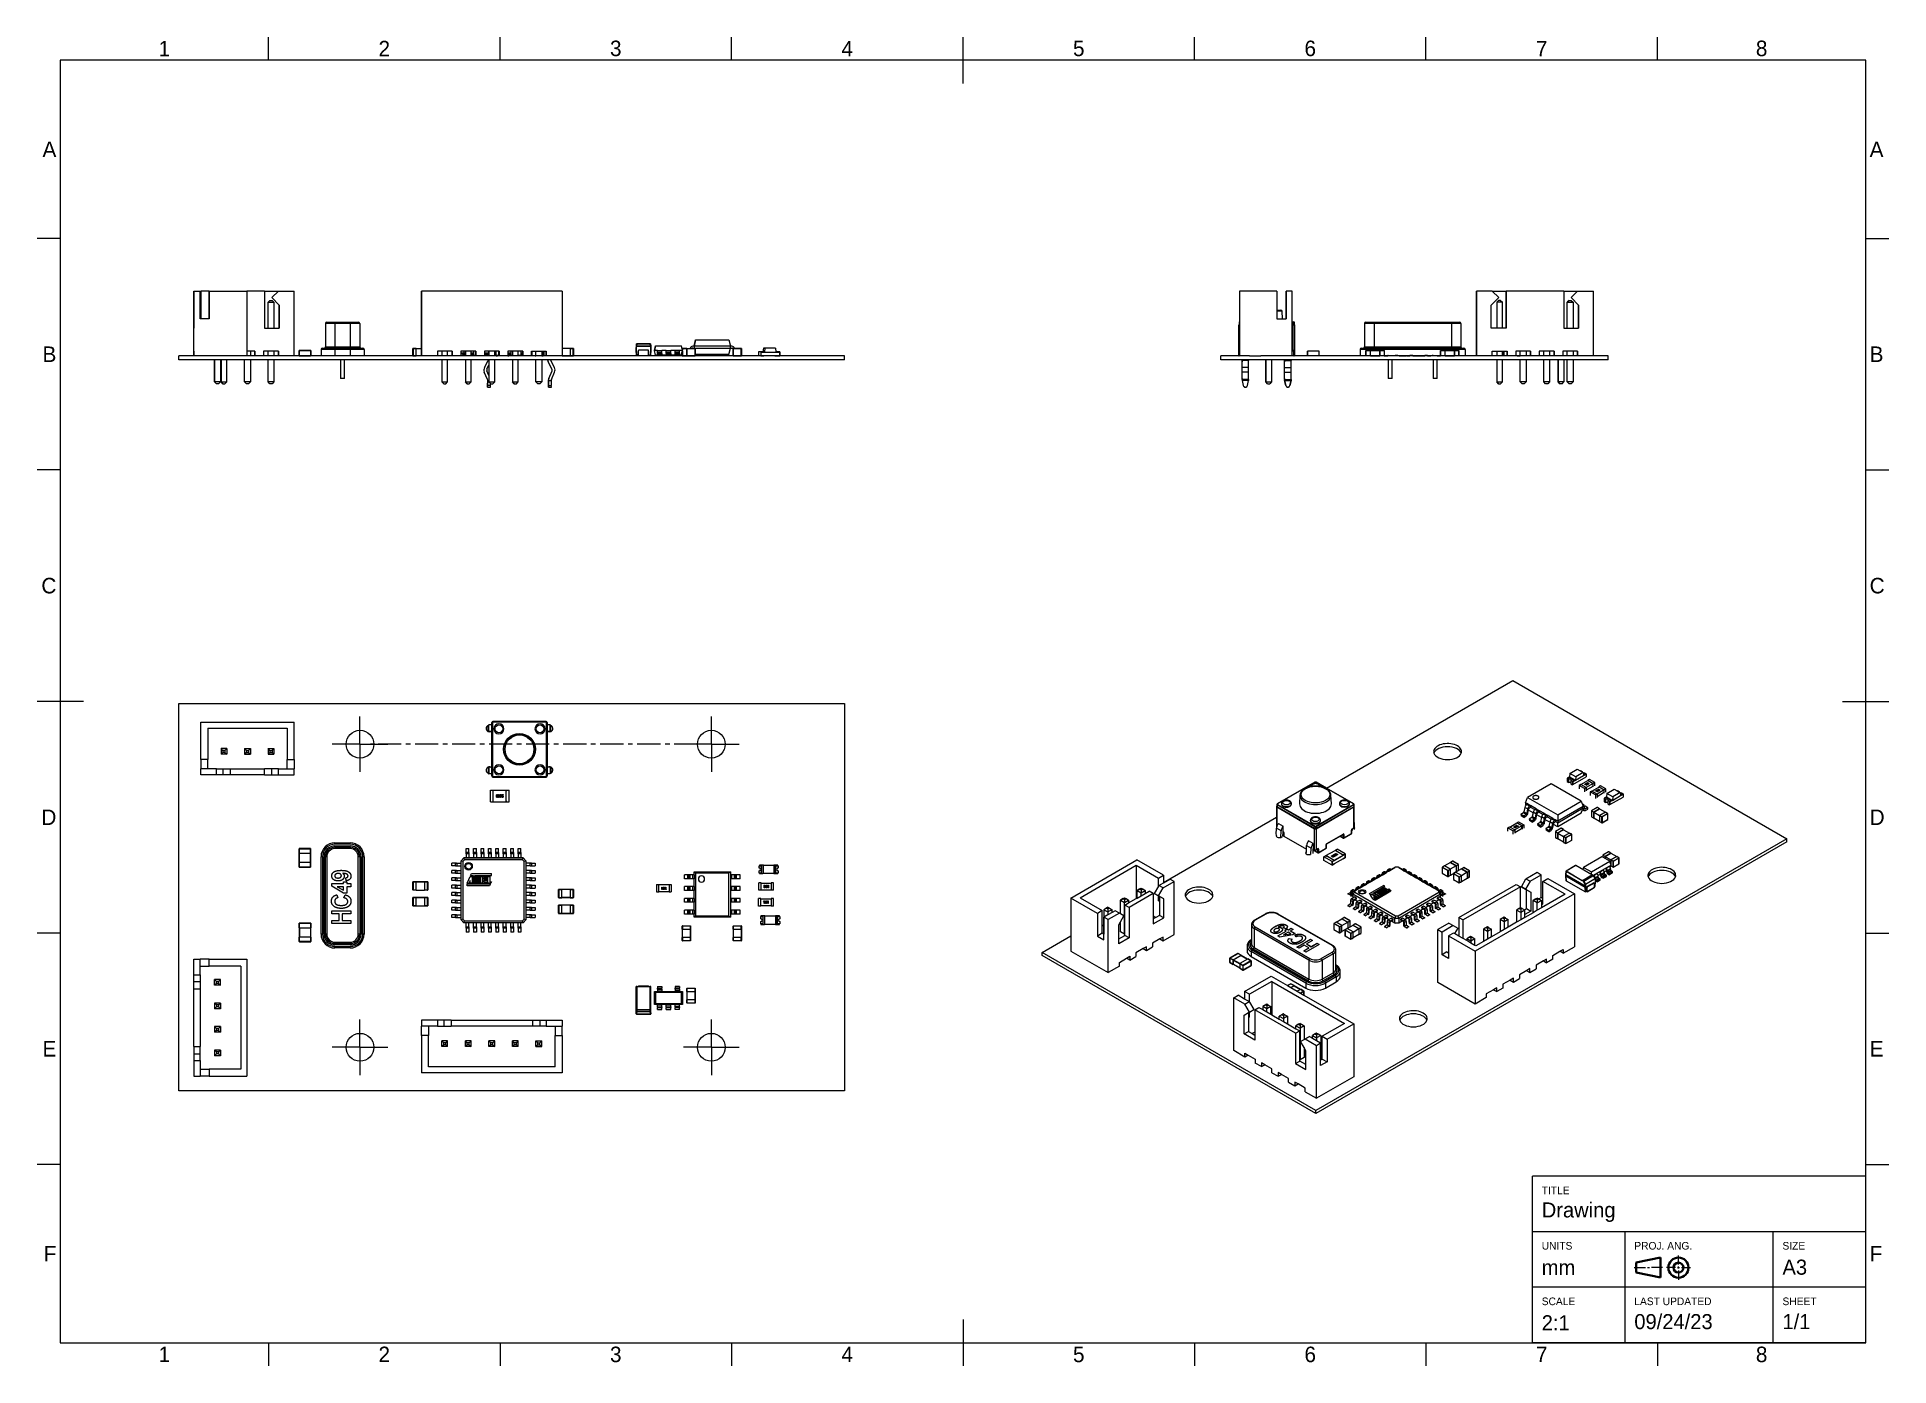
# Model space of a CAD drawing. Header units: millimetres. Extents: x 15 to 415, y 5 to 292.
import ezdxf

# ---------------------------------------------------------------- set-up
doc = ezdxf.new("R2010")
doc.units = ezdxf.units.MM
doc.linetypes.add('CenterLine', pattern=[8, 5, -1, 1, -1])
for name, color, linetype in [('Annotations', 7, 'Continuous'), ('Border', 7, 'Continuous'), ('Geometries', 7, 'Continuous')]:
    doc.layers.add(name, color=color, linetype=linetype)
doc.styles.add('Shapr0', font='txt', dxfattribs={"height": 3.3495})
doc.styles.add('Shapr10', font='txt', dxfattribs={"height": 3.3495})
doc.styles.add('Shapr11', font='txt', dxfattribs={"height": 3.3495})
doc.styles.add('Shapr12', font='txt', dxfattribs={"height": 3.3495})
doc.styles.add('Shapr13', font='txt', dxfattribs={"height": 3.3495})
doc.styles.add('Shapr14', font='txt', dxfattribs={"height": 3.3495})
doc.styles.add('Shapr2', font='txt', dxfattribs={"height": 3.3495})
doc.styles.add('Shapr3', font='txt', dxfattribs={"height": 3.3495})
doc.styles.add('Shapr4', font='txt', dxfattribs={"height": 3.3495})
doc.styles.add('Shapr5', font='txt', dxfattribs={"height": 3.3495})
doc.styles.add('Shapr6', font='txt', dxfattribs={"height": 3.3495})
doc.styles.add('Shapr7', font='txt', dxfattribs={"height": 3.3495})
doc.styles.add('Shapr8', font='txt', dxfattribs={"height": 3.3495})
doc.styles.add('Shapr9', font='txt', dxfattribs={"height": 3.3495})

msp = doc.modelspace()

# ---------------------------------------------------------------- texts
at = {"layer": 'Border', "linetype": 'Continuous', "lineweight": 15, "char_height": 3.35, "width": 3.3495, "style": 'Shapr0'}
for s, insert, attachment_point in [('1', (42.5, 287.83), 8), ('2', (90, 287.83), 8), ('3', (140, 287.83), 8), ('4', (190, 287.83), 8), ('5', (240, 287.83), 8), ('6', (290, 287.83), 8), ('7', (340, 287.83), 8), ('8', (387.5, 287.83), 8), ('A', (19.17, 267.75), 6), ('A', (410.83, 267.75), 4), ('B', (19.17, 223.5), 6), ('B', (410.83, 223.5), 4), ('C', (19.17, 173.5), 6), ('C', (410.83, 173.5), 4), ('D', (19.17, 123.5), 6), ('D', (410.83, 123.5), 4), ('E', (19.17, 73.5), 6), ('E', (410.83, 73.5), 4), ('F', (19.17, 29.25), 6), ('F', (410.83, 29.25), 4), ('1', (42.5, 9.17), 2), ('2', (90, 9.17), 2), ('3', (140, 9.17), 2), ('4', (190, 9.17), 2), ('5', (240, 9.17), 2), ('6', (290, 9.17), 2), ('7', (340, 9.17), 2), ('8', (387.5, 9.17), 2)]:
    msp.add_mtext(s, dxfattribs=dict(at, insert=insert, attachment_point=attachment_point))
at = {"layer": 'Border', "linetype": 'Continuous', "lineweight": 15, "attachment_point": 1}
for s, insert, char_height, style in [('TITLE', (340, 43.75), 1.65, 'Shapr2'), ('Drawing', (340, 40.32), 3.25, 'Shapr3'), ('UNITS', (340, 31.78), 1.65, 'Shapr4'), ('PROJ. ANG.', (360, 31.78), 1.65, 'Shapr7'), ('A3', (392, 27.96), 3.25, 'Shapr9'), ('SIZE', (392, 31.78), 1.65, 'Shapr8'), ('mm', (340, 27.9), 3.25, 'Shapr5'), ('SCALE', (340, 19.78), 1.65, 'Shapr6'), ('2:1', (340, 15.96), 3.25, 'Shapr10'), ('09/24/23', (360, 16.2), 3.25, 'Shapr12'), ('LAST UPDATED', (360, 19.78), 1.65, 'Shapr11'), ('SHEET', (392, 19.78), 1.65, 'Shapr13'), ('1/1', (392, 16.2), 3.25, 'Shapr14')]:
    msp.add_mtext(s, dxfattribs=dict(at, insert=insert, char_height=char_height, style=style))

# ---------------------------------------------------------------- blocks, each defined once
blk = doc.blocks.new('*U2')
at = {"layer": 'Annotations', "linetype": 'CenterLine', "lineweight": 15}
for p, q in [((84.75, 142.28), (84.75, 145.28)), ((81.75, 139.28), (78.75, 139.28)), ((84.75, 136.28), (84.75, 133.28)), ((87.75, 139.28), (90.75, 139.28))]:
    blk.add_line(p, q, dxfattribs=at)
at = {"layer": 'Annotations', "linetype": 'Continuous', "lineweight": 15}
for q in [(84.75, 144.28), (79.75, 139.28), (84.75, 134.28), (89.75, 139.28)]:
    blk.add_line((84.75, 139.28), q, dxfattribs=at)
blk = doc.blocks.new('*U3')
at = {"layer": 'Annotations', "linetype": 'CenterLine', "lineweight": 15}
for p, q in [((160.65, 142.28), (160.65, 145.28)), ((157.65, 139.28), (154.65, 139.28)), ((160.65, 136.28), (160.65, 133.28)), ((163.65, 139.28), (166.65, 139.28))]:
    blk.add_line(p, q, dxfattribs=at)
at = {"layer": 'Annotations', "linetype": 'Continuous', "lineweight": 15}
for q in [(160.65, 144.28), (155.65, 139.28), (160.65, 134.28), (165.65, 139.28)]:
    blk.add_line((160.65, 139.28), q, dxfattribs=at)
blk = doc.blocks.new('*U4')
at = {"layer": 'Annotations', "linetype": 'CenterLine', "lineweight": 15}
for p, q in [((160.65, 76.83), (160.65, 79.83)), ((157.65, 73.83), (154.65, 73.83)), ((163.65, 73.83), (166.65, 73.83)), ((160.65, 70.83), (160.65, 67.83))]:
    blk.add_line(p, q, dxfattribs=at)
at = {"layer": 'Annotations', "linetype": 'Continuous', "lineweight": 15}
for q in [(160.65, 78.83), (155.65, 73.83), (160.65, 68.83), (165.65, 73.83)]:
    blk.add_line((160.65, 73.83), q, dxfattribs=at)
blk = doc.blocks.new('*U5')
at = {"layer": 'Annotations', "linetype": 'CenterLine', "lineweight": 15}
for p, q in [((84.75, 76.83), (84.75, 79.83)), ((81.75, 73.83), (78.75, 73.83)), ((87.75, 73.83), (90.75, 73.83)), ((84.75, 70.83), (84.75, 67.83))]:
    blk.add_line(p, q, dxfattribs=at)
at = {"layer": 'Annotations', "linetype": 'Continuous', "lineweight": 15}
for q in [(84.75, 78.83), (79.75, 73.83), (84.75, 68.83), (89.75, 73.83)]:
    blk.add_line((84.75, 73.83), q, dxfattribs=at)
blk = doc.blocks.new('*U6')
at = {"layer": 'Annotations', "linetype": 'CenterLine', "lineweight": 15}
for p, q in [((160.65, 142.28), (160.65, 145.28)), ((157.65, 139.28), (87.05, 139.28)), ((160.65, 136.28), (160.65, 133.28)), ((163.65, 139.28), (166.65, 139.28))]:
    blk.add_line(p, q, dxfattribs=at)
at = {"layer": 'Annotations', "linetype": 'Continuous', "lineweight": 15}
for q in [(160.65, 144.28), (155.65, 139.28), (160.65, 134.28), (165.65, 139.28)]:
    blk.add_line((160.65, 139.28), q, dxfattribs=at)
blk = doc.blocks.new('*U7')
at = {"layer": 'Border', "linetype": 'Continuous', "lineweight": 15}
for p, q in [((410, 46), (338, 46)), ((338, 10), (338, 46)), ((410, 10), (410, 46)), ((410, 34), (338, 34)), ((358, 10), (358, 34)), ((390, 10), (390, 34)), ((369.53, 26.88), (369.53, 28.83)), ((360, 26.23), (362.38, 26.23)), ((362.82, 26.23), (363.25, 26.23)), ((366.07, 26.23), (363.68, 26.23)), ((368.88, 26.23), (366.93, 26.23)), ((369.32, 26.23), (369.75, 26.23)), ((369.53, 26.02), (369.53, 26.45)), ((369.53, 25.58), (369.53, 23.63)), ((370.18, 26.23), (372.13, 26.23)), ((410, 22), (338, 22)), ((410, 10), (338, 10))]:
    blk.add_line(p, q, dxfattribs=at)
at = {"layer": 'Border', "linetype": 'Continuous', "lineweight": 40}
for p, q in [((360.43, 27.32), (365.63, 28.4)), ((365.63, 28.4), (365.63, 24.07)), ((360.43, 27.32), (360.43, 25.15)), ((360.43, 25.15), (365.63, 24.07))]:
    blk.add_line(p, q, dxfattribs=at)
for radius in [2.17, 1.08]:
    blk.add_circle((369.53, 26.23), radius, dxfattribs=at)

# ---------------------------------------------------------------- linework, layer by layer
at = {"layer": 'Border', "linetype": 'Continuous', "lineweight": 15}
for p, q in [((65, 287), (65, 292)), ((115, 287), (115, 292)), ((165, 287), (165, 292)), ((215, 282), (215, 292)), ((265, 287), (265, 292)), ((315, 287), (315, 292)), ((365, 287), (365, 292)), ((410, 287), (20, 287)), ((20, 287), (20, 10)), ((410, 10), (410, 287)), ((20, 248.5), (15, 248.5)), ((410, 248.5), (415, 248.5)), ((20, 198.5), (15, 198.5)), ((410, 198.5), (415, 198.5)), ((25, 148.5), (15, 148.5)), ((405, 148.5), (415, 148.5)), ((20, 98.5), (15, 98.5)), ((410, 98.5), (415, 98.5)), ((20, 48.5), (15, 48.5)), ((410, 48.5), (415, 48.5)), ((215, 15), (215, 5)), ((20, 10), (410, 10)), ((65, 10), (65, 5)), ((115, 10), (115, 5)), ((165, 10), (165, 5)), ((265, 10), (265, 5)), ((315, 10), (315, 5)), ((365, 10), (365, 5))]:
    msp.add_line(p, q, dxfattribs=at)
at = {"layer": 'Geometries', "linetype": 'Continuous', "lineweight": 15}
for p, q in [((48.9, 223.13), (48.9, 237.13)), ((48.9, 237.13), (50.2, 237.13)), ((48.9, 237.13), (48.9, 229.13)), ((48.9, 235.73), (48.9, 237.13)), ((48.9, 223.13), (48.9, 237.13)), ((48.9, 235.73), (48.9, 237.13)), ((48.9, 237.13), (48.9, 229.13)), ((50.2, 231.13), (50.2, 237.13)), ((50.37, 231.13), (50.37, 237.13)), ((52.2, 237.13), (50.37, 237.13)), ((50.37, 237.13), (50.37, 231.13)), ((50.37, 231.13), (50.37, 237.13)), ((50.37, 237.13), (50.37, 231.13)), ((52.2, 237.13), (52.2, 231.13)), ((52.2, 237.13), (60.3, 237.13)), ((52.2, 231.13), (52.2, 237.13)), ((60.3, 237.13), (60.3, 224.13)), ((64.13, 237.13), (60.3, 237.13)), ((64.13, 237.13), (64.13, 229.13)), ((64.13, 237.13), (67.13, 237.13)), ((65.73, 235.73), (67.13, 237.13)), ((67.13, 237.13), (65.73, 235.73)), ((67.13, 237.13), (70.53, 237.13)), ((70.53, 223.13), (70.53, 237.13)), ((98.07, 237.13), (98.07, 223.13)), ((128.39, 237.13), (98.07, 237.13)), ((98.07, 224.71), (98.07, 237.13)), ((98.07, 231.13), (98.07, 237.13)), ((98.07, 237.13), (98.07, 231.13)), ((128.39, 237.13), (128.39, 224.71)), ((274.7, 237.13), (274.7, 223.13)), ((282.8, 237.13), (274.7, 237.13)), ((274.7, 237.13), (274.7, 230.49)), ((282.8, 237.13), (282.8, 233.03)), ((284.8, 231.13), (284.8, 237.13)), ((286.1, 237.13), (284.8, 237.13)), ((284.8, 231.13), (284.8, 237.13)), ((284.8, 237.13), (284.8, 235.73)), ((284.8, 231.13), (284.8, 237.13)), ((284.8, 231.13), (284.8, 237.13)), ((284.8, 237.13), (284.8, 235.73)), ((286.1, 230.49), (286.1, 237.13)), ((325.91, 223.13), (325.91, 237.13)), ((329.31, 237.13), (325.91, 237.13)), ((325.91, 237.13), (325.91, 231.13)), ((325.91, 231.13), (325.91, 237.13)), ((325.91, 237.13), (325.91, 223.13)), ((330.71, 235.73), (329.31, 237.13)), ((329.31, 237.13), (332.31, 237.13)), ((332.31, 237.13), (332.31, 229.13)), ((344.75, 237.13), (332.31, 237.13)), ((332.31, 229.13), (332.31, 237.13)), ((344.75, 237.13), (344.75, 229.13)), ((344.75, 237.13), (347.75, 237.13)), ((346.35, 235.73), (347.75, 237.13)), ((347.75, 237.13), (346.35, 235.73)), ((347.75, 237.13), (351.15, 237.13)), ((351.15, 223.13), (351.15, 237.13)), ((48.9, 234.13), (48.9, 235.73)), ((48.9, 234.13), (48.9, 235.73)), ((48.9, 229.13), (48.9, 234.13)), ((48.9, 229.13), (48.9, 234.13)), ((65.31, 235.13), (64.91, 234.73)), ((65.31, 235.13), (64.91, 234.73)), ((64.91, 229.13), (64.91, 234.73)), ((64.91, 229.13), (64.91, 234.73)), ((64.91, 234.73), (66.15, 234.73)), ((65.31, 235.13), (65.75, 235.13)), ((67.33, 234.13), (65.73, 235.73)), ((65.73, 235.73), (67.33, 234.13)), ((65.75, 235.13), (66.15, 234.73)), ((66.15, 234.73), (66.15, 229.13)), ((67.33, 234.13), (67.33, 229.13)), ((67.33, 229.13), (67.33, 234.13)), ((282.8, 233.03), (282.8, 232.79)), ((282.8, 233.03), (283.67, 233.03)), ((282.8, 232.79), (282.8, 231.13)), ((283.92, 232.79), (282.8, 232.79)), ((283.98, 231.13), (283.92, 232.79)), ((284.8, 235.73), (284.8, 234.13)), ((284.8, 235.73), (284.8, 234.13)), ((284.8, 234.13), (284.8, 231.13)), ((284.8, 234.13), (284.8, 231.13)), ((329.11, 234.13), (330.71, 235.73)), ((329.11, 229.13), (329.11, 234.13)), ((330.69, 235.13), (330.29, 234.73)), ((330.69, 235.13), (330.29, 234.73)), ((331.53, 234.73), (330.29, 234.73)), ((330.29, 234.73), (330.29, 229.13)), ((330.29, 234.73), (330.29, 229.13)), ((331.13, 235.13), (330.69, 235.13)), ((331.13, 235.13), (331.53, 234.73)), ((331.53, 229.13), (331.53, 234.73)), ((345.93, 235.13), (345.53, 234.73)), ((345.93, 235.13), (345.53, 234.73)), ((345.53, 229.13), (345.53, 234.73)), ((345.53, 229.13), (345.53, 234.73)), ((345.53, 234.73), (346.77, 234.73)), ((345.93, 235.13), (346.37, 235.13)), ((347.95, 234.13), (346.35, 235.73)), ((346.35, 235.73), (347.95, 234.13)), ((346.37, 235.13), (346.77, 234.73)), ((346.77, 234.73), (346.77, 229.13)), ((347.95, 229.13), (347.95, 234.13)), ((347.95, 234.13), (347.95, 229.13)), ((50.37, 231.13), (50.2, 231.13)), ((52.2, 231.13), (50.37, 231.13)), ((64.13, 229.13), (64.91, 229.13)), ((64.91, 229.13), (66.15, 229.13)), ((66.15, 229.13), (67.33, 229.13)), ((77.29, 230.13), (77.29, 225.13)), ((77.29, 230.13), (77.29, 225.13)), ((79.34, 230.13), (77.29, 230.13)), ((77.59, 230.43), (79.34, 230.43)), ((79.34, 230.43), (81.21, 230.43)), ((79.34, 230.13), (79.34, 230.43)), ((82.64, 230.13), (79.34, 230.13)), ((79.34, 230.13), (79.34, 225.13)), ((81.21, 230.43), (81.53, 230.43)), ((81.53, 230.43), (82.64, 230.43)), ((82.64, 230.13), (82.64, 230.43)), ((82.64, 230.43), (84.39, 230.43)), ((82.64, 230.13), (82.64, 225.13)), ((84.69, 230.13), (82.64, 230.13)), ((84.69, 230.13), (84.69, 225.13)), ((274.57, 224.35), (274.57, 229.88)), ((274.57, 229.88), (274.57, 224.35)), ((274.57, 229.88), (274.62, 229.88)), ((274.62, 230.39), (274.62, 229.88)), ((274.62, 230.39), (274.62, 229.88)), ((274.7, 230.39), (274.62, 230.39)), ((274.62, 229.88), (274.7, 229.88)), ((274.7, 230.49), (274.7, 230.39)), ((274.7, 230.39), (274.7, 229.88)), ((274.7, 229.88), (274.7, 224.35)), ((282.8, 231.13), (283.98, 231.13)), ((283.98, 231.13), (284.8, 231.13)), ((286.1, 230.39), (286.1, 230.49)), ((286.1, 230.49), (286.33, 230.49)), ((286.1, 229.88), (286.1, 230.39)), ((286.33, 230.39), (286.1, 230.39)), ((286.1, 224.35), (286.1, 229.88)), ((286.1, 229.88), (286.33, 229.88)), ((286.33, 230.39), (286.33, 230.49)), ((286.33, 230.49), (286.43, 230.49)), ((286.33, 230.39), (286.33, 229.88)), ((286.53, 230.39), (286.33, 230.39)), ((286.33, 224.35), (286.33, 229.88)), ((286.33, 229.88), (286.53, 229.88)), ((286.53, 230.39), (286.53, 229.88)), ((286.53, 229.88), (286.58, 229.88)), ((286.58, 229.88), (286.58, 224.35)), ((301.73, 230.13), (301.73, 225.13)), ((301.73, 230.13), (301.73, 225.13)), ((303.78, 230.13), (301.73, 230.13)), ((302.03, 230.43), (303.78, 230.43)), ((303.78, 230.43), (307.41, 230.43)), ((303.78, 230.13), (303.78, 230.43)), ((320.48, 230.13), (303.78, 230.13)), ((303.78, 230.13), (303.78, 225.13)), ((307.41, 230.43), (307.92, 230.43)), ((307.41, 230.43), (307.41, 230.43)), ((307.92, 230.43), (308.37, 230.43)), ((307.92, 230.43), (307.92, 230.43)), ((307.92, 230.43), (307.92, 230.43)), ((308.37, 230.43), (320.48, 230.43)), ((308.37, 230.43), (308.37, 230.43)), ((320.48, 230.13), (320.48, 230.43)), ((320.48, 230.43), (322.23, 230.43)), ((320.48, 230.13), (320.48, 225.13)), ((322.53, 230.13), (320.48, 230.13)), ((322.53, 230.13), (322.53, 225.13)), ((330.29, 229.13), (329.11, 229.13)), ((331.53, 229.13), (330.29, 229.13)), ((332.31, 229.13), (331.53, 229.13)), ((344.75, 229.13), (345.53, 229.13)), ((345.53, 229.13), (346.77, 229.13)), ((346.77, 229.13), (347.95, 229.13)), ((48.9, 223.13), (48.9, 224.13)), ((48.9, 224.13), (48.9, 223.13)), ((48.9, 223.13), (48.9, 224.13)), ((48.9, 224.13), (48.9, 223.13)), ((48.9, 223.13), (48.9, 224.13)), ((48.9, 224.13), (48.9, 223.13)), ((48.9, 224.13), (48.9, 223.13)), ((48.9, 223.13), (48.9, 224.13)), ((60.3, 224.13), (60.3, 223.13)), ((61.07, 224.13), (60.3, 224.13)), ((62.05, 224.13), (61.07, 224.13)), ((61.07, 224.13), (61.07, 223.13)), ((62.05, 223.13), (62.05, 224.13)), ((62.05, 224.13), (62.05, 223.13)), ((64.91, 224.13), (63.93, 224.13)), ((63.93, 224.13), (63.93, 223.13)), ((66.15, 224.13), (64.91, 224.13)), ((64.91, 223.13), (64.91, 224.13)), ((64.91, 223.13), (64.91, 224.13)), ((67.13, 224.13), (66.15, 224.13)), ((66.15, 224.13), (66.15, 223.13)), ((67.13, 223.13), (67.13, 224.13)), ((67.13, 224.13), (67.13, 223.13)), ((71.6, 224.31), (71.6, 223.15)), ((71.6, 224.31), (71.6, 223.15)), ((71.62, 224.31), (71.6, 224.31)), ((71.67, 224.33), (71.62, 224.33)), ((71.62, 224.31), (71.62, 224.33)), ((71.62, 223.15), (71.62, 224.31)), ((71.62, 224.31), (71.65, 224.31)), ((71.65, 224.31), (71.65, 223.15)), ((71.65, 224.31), (71.65, 223.15)), ((71.67, 224.31), (71.65, 224.31)), ((74.13, 224.33), (71.67, 224.33)), ((71.67, 224.31), (71.67, 224.33)), ((71.67, 224.31), (74.08, 224.31)), ((71.67, 223.15), (71.67, 224.31)), ((74.1, 224.31), (74.08, 224.31)), ((74.1, 224.31), (74.13, 224.31)), ((74.13, 224.31), (74.13, 224.33)), ((74.13, 224.31), (74.13, 223.15)), ((74.13, 224.31), (74.15, 224.31)), ((74.15, 223.15), (74.15, 224.31)), ((76.34, 224.53), (76.34, 223.23)), ((76.34, 224.53), (76.34, 223.23)), ((79.34, 224.53), (76.34, 224.53)), ((76.64, 224.83), (76.99, 224.83)), ((76.99, 224.83), (79.34, 224.83)), ((77.29, 225.13), (79.34, 225.13)), ((79.34, 225.13), (82.64, 225.13)), ((79.34, 225.13), (79.34, 224.83)), ((79.34, 224.83), (82.64, 224.83)), ((79.34, 224.53), (79.34, 224.83)), ((79.34, 224.53), (79.34, 223.23)), ((82.64, 224.53), (79.34, 224.53)), ((82.64, 225.13), (82.64, 224.83)), ((82.64, 225.13), (84.69, 225.13)), ((82.64, 224.83), (84.99, 224.83)), ((82.64, 224.53), (82.64, 224.83)), ((82.64, 224.53), (82.64, 223.23)), ((85.64, 224.53), (82.64, 224.53)), ((84.99, 224.83), (85.34, 224.83)), ((85.64, 224.53), (85.64, 223.23)), ((96.2, 223.16), (96.2, 224.7)), ((96.2, 224.7), (96.2, 223.16)), ((96.2, 224.7), (96.23, 224.7)), ((96.23, 224.73), (96.9, 224.73)), ((96.9, 224.73), (96.23, 224.73)), ((96.23, 224.7), (96.23, 224.73)), ((96.23, 224.7), (96.23, 223.16)), ((96.9, 224.7), (96.23, 224.7)), ((96.9, 224.71), (96.9, 224.73)), ((96.9, 224.71), (98.07, 224.71)), ((96.9, 224.71), (98.07, 224.71)), ((96.9, 224.7), (96.9, 224.71)), ((96.9, 223.16), (96.9, 224.7)), ((98.07, 223.14), (98.07, 224.71)), ((102.45, 224.13), (101.47, 224.13)), ((101.47, 224.13), (101.47, 223.13)), ((103.69, 224.13), (102.45, 224.13)), ((102.45, 224.13), (102.45, 223.13)), ((102.45, 224.13), (102.45, 223.13)), ((103.69, 223.13), (103.69, 224.13)), ((104.67, 224.13), (103.69, 224.13)), ((104.67, 223.13), (104.67, 224.13)), ((104.67, 224.13), (104.67, 223.24)), ((106.55, 224.13), (106.55, 223.13)), ((106.6, 224.13), (106.55, 224.13)), ((106.6, 223.83), (106.6, 224.13)), ((107.2, 224.13), (106.6, 224.13)), ((107.53, 224.13), (107.2, 224.13)), ((107.2, 224.13), (107.2, 223.83)), ((107.53, 224.13), (107.53, 223.13)), ((108.77, 224.13), (107.53, 224.13)), ((107.53, 224.13), (107.53, 223.83)), ((109.3, 224.13), (108.77, 224.13)), ((108.77, 223.83), (108.77, 224.13)), ((109.3, 224.13), (109.3, 223.83)), ((109.75, 224.13), (109.3, 224.13)), ((109.75, 223.13), (109.75, 224.13)), ((109.75, 224.13), (109.75, 223.33)), ((112.5, 224.13), (111.63, 224.13)), ((111.63, 224.13), (111.63, 223.83)), ((112.61, 224.13), (112.5, 224.13)), ((112.5, 224.13), (112.5, 223.83)), ((113.85, 224.13), (112.61, 224.13)), ((112.61, 224.13), (112.61, 223.33)), ((112.61, 224.13), (112.61, 223.13)), ((114.1, 224.13), (113.85, 224.13)), ((113.85, 223.83), (113.85, 224.13)), ((114.7, 224.13), (114.1, 224.13)), ((114.1, 224.13), (114.1, 223.83)), ((114.83, 224.13), (114.7, 224.13)), ((114.7, 224.13), (114.7, 223.83)), ((114.83, 223.13), (114.83, 224.13)), ((114.83, 224.13), (114.83, 223.83)), ((117.3, 224.13), (116.71, 224.13)), ((116.71, 224.13), (116.71, 223.83)), ((117.69, 224.13), (117.3, 224.13)), ((117.3, 224.13), (117.3, 223.83)), ((118.93, 224.13), (117.69, 224.13)), ((117.69, 224.13), (117.69, 223.33)), ((117.69, 224.13), (117.69, 223.13)), ((119.5, 224.13), (118.93, 224.13)), ((118.93, 223.33), (118.93, 224.13)), ((119.91, 224.13), (119.5, 224.13)), ((119.5, 224.13), (119.5, 223.83)), ((119.91, 223.13), (119.91, 224.13)), ((119.91, 224.13), (119.91, 223.83)), ((121.79, 224.13), (121.8, 224.13)), ((121.79, 223.14), (121.79, 224.13)), ((121.8, 224.13), (121.8, 223.33)), ((121.8, 223.33), (121.8, 224.13)), ((121.8, 224.13), (121.8, 223.33)), ((121.8, 224.13), (121.8, 224.13)), ((121.8, 224.13), (121.9, 224.13)), ((121.9, 224.13), (121.9, 223.31)), ((121.9, 224.13), (122.77, 224.13)), ((122.77, 223.23), (122.77, 224.13)), ((122.77, 224.13), (124.01, 224.13)), ((122.77, 223.13), (122.77, 224.13)), ((124.01, 224.13), (124.23, 224.13)), ((124.01, 224.13), (124.01, 223.23)), ((124.23, 223.23), (124.23, 224.13)), ((124.23, 224.13), (124.33, 224.13)), ((124.33, 224.13), (124.33, 223.23)), ((124.33, 223.23), (124.33, 224.13)), ((124.33, 224.13), (124.43, 224.13)), ((124.43, 224.13), (124.43, 223.23)), ((124.43, 224.13), (124.99, 224.13)), ((124.99, 224.13), (124.99, 223.13)), ((124.99, 223.23), (124.99, 224.13)), ((130.15, 224.71), (128.39, 224.71)), ((128.39, 224.71), (128.39, 223.14)), ((130.15, 224.73), (130.82, 224.73)), ((130.15, 224.73), (130.15, 224.71)), ((130.15, 224.7), (130.15, 224.73)), ((130.82, 224.7), (130.15, 224.7)), ((130.15, 224.7), (130.15, 223.16)), ((130.82, 224.7), (130.82, 224.73)), ((130.82, 223.16), (130.82, 224.7)), ((130.85, 224.7), (130.82, 224.7)), ((130.85, 224.7), (130.85, 223.16)), ((144.5, 225.7), (144.4, 224.78)), ((144.4, 224.78), (144.45, 225.24)), ((144.4, 224.46), (144.4, 224.78)), ((144.4, 224.78), (144.41, 224.78)), ((144.4, 224.78), (144.4, 224.46)), ((144.4, 224.46), (144.44, 224.46)), ((144.5, 223.22), (144.4, 224.46)), ((144.4, 224.46), (144.5, 223.22)), ((144.41, 224.78), (144.41, 224.78)), ((144.41, 224.78), (144.44, 224.78)), ((144.49, 225.23), (144.44, 224.78)), ((144.44, 224.78), (144.44, 224.46)), ((144.44, 224.46), (144.54, 223.22)), ((144.45, 225.24), (144.5, 225.72)), ((144.45, 225.24), (144.49, 225.23)), ((144.54, 225.75), (144.49, 225.26)), ((144.49, 225.26), (147.51, 225.26)), ((144.49, 225.23), (144.49, 225.26)), ((147.51, 225.23), (144.49, 225.23)), ((144.5, 225.7), (144.5, 225.72)), ((144.54, 225.76), (147.46, 225.76)), ((144.54, 225.75), (144.54, 225.76)), ((147.46, 225.75), (144.54, 225.75)), ((144.9, 223.22), (144.9, 224.28)), ((144.9, 223.22), (144.9, 224.28)), ((147, 224.38), (145, 224.38)), ((147.1, 223.22), (147.1, 224.28)), ((147.46, 225.75), (147.46, 225.76)), ((147.51, 225.26), (147.46, 225.75)), ((147.46, 223.22), (147.56, 224.46)), ((147.5, 225.72), (147.55, 225.24)), ((147.6, 224.46), (147.5, 223.22)), ((147.51, 225.23), (147.51, 225.26)), ((147.51, 225.23), (147.55, 225.24)), ((147.56, 224.78), (147.51, 225.23)), ((147.55, 225.24), (147.6, 224.78)), ((147.56, 224.46), (147.56, 224.78)), ((147.56, 224.78), (147.6, 224.78)), ((147.56, 224.46), (147.6, 224.46)), ((147.6, 224.78), (147.6, 224.46)), ((148.4, 224.33), (148.6, 225.33)), ((148.6, 225.33), (148.4, 224.33)), ((148.6, 223.33), (148.4, 224.33)), ((149.02, 224.33), (148.4, 224.33)), ((148.6, 223.33), (148.4, 224.33)), ((148.6, 225.33), (154.2, 225.33)), ((149.02, 224.33), (149.98, 224.33)), ((149.02, 223.93), (149.02, 224.33)), ((149.02, 223.83), (149.02, 224.03)), ((150.92, 224.33), (149.98, 224.33)), ((149.98, 223.93), (149.98, 224.33)), ((150.92, 224.33), (151.88, 224.33)), ((150.92, 223.93), (150.92, 224.33)), ((150.92, 223.83), (150.92, 224.03)), ((152.82, 224.33), (151.88, 224.33)), ((151.88, 223.93), (151.88, 224.33)), ((153.78, 224.33), (152.82, 224.33)), ((152.82, 223.93), (152.82, 224.33)), ((152.82, 223.83), (152.82, 224.03)), ((153.78, 223.93), (153.78, 224.33)), ((154.4, 224.33), (153.78, 224.33)), ((154.35, 224.58), (154.2, 225.33)), ((154.2, 223.33), (154.35, 224.08)), ((154.35, 224.58), (154.35, 224.7)), ((154.35, 224.7), (154.35, 224.58)), ((154.38, 224.7), (154.35, 224.7)), ((154.38, 224.43), (154.35, 224.58)), ((154.35, 224.08), (154.38, 224.23)), ((154.35, 223.16), (154.35, 224.08)), ((154.35, 224.08), (154.35, 223.16)), ((154.38, 224.73), (155.38, 224.73)), ((154.38, 224.7), (154.38, 224.73)), ((155.35, 224.7), (154.38, 224.7)), ((154.38, 224.7), (154.38, 224.43)), ((154.4, 224.33), (154.38, 224.43)), ((154.38, 224.23), (154.4, 224.33)), ((154.38, 224.23), (154.38, 223.16)), ((155.35, 223.16), (155.35, 224.7)), ((155.35, 224.7), (155.35, 223.16)), ((155.38, 224.7), (155.35, 224.7)), ((155.38, 224.7), (155.38, 224.73)), ((155.38, 224.73), (156.03, 224.73)), ((155.38, 224.7), (155.38, 223.16)), ((155.38, 224.7), (156.12, 224.7)), ((156.04, 224.78), (156.03, 224.73)), ((156.04, 224.78), (156.03, 224.73)), ((156.03, 224.73), (156.45, 224.73)), ((156.12, 224.7), (156.15, 224.7)), ((157.12, 224.7), (156.15, 224.7)), ((156.45, 224.73), (156.97, 224.73)), ((156.95, 225.23), (156.62, 225.23)), ((156.62, 224.83), (156.95, 224.83)), ((157.25, 226.63), (156.95, 225.23)), ((156.95, 225.23), (157.25, 226.63)), ((156.95, 225.23), (156.95, 224.83)), ((156.95, 225.23), (156.95, 224.83)), ((164.75, 225.23), (156.95, 225.23)), ((156.95, 224.83), (164.75, 224.83)), ((156.95, 224.83), (156.97, 224.73)), ((156.97, 224.73), (156.95, 224.83)), ((156.97, 224.73), (157.12, 224.73)), ((157.12, 224.7), (157.12, 224.73)), ((157.12, 223.16), (157.12, 224.7)), ((157.15, 224.7), (157.12, 224.7)), ((157.15, 224.7), (157.15, 223.16)), ((157.25, 226.63), (164.45, 226.63)), ((164.45, 226.63), (164.75, 225.23)), ((164.45, 223.43), (164.75, 224.83)), ((164.75, 224.83), (164.75, 225.23)), ((165.08, 225.23), (164.75, 225.23)), ((164.75, 224.83), (165.08, 224.83)), ((165.27, 224.68), (165.35, 224.38)), ((165.27, 224.68), (165.35, 224.38)), ((165.35, 223.16), (165.35, 224.7)), ((165.35, 224.7), (165.35, 224.38)), ((165.38, 224.7), (165.35, 224.7)), ((165.35, 224.38), (165.35, 223.16)), ((165.38, 224.73), (165.67, 224.73)), ((165.38, 224.7), (165.38, 224.73)), ((165.38, 224.7), (165.38, 223.16)), ((167.12, 224.7), (165.38, 224.7)), ((165.67, 224.73), (165.66, 224.78)), ((165.67, 224.73), (167.12, 224.73)), ((167.12, 224.7), (167.12, 224.73)), ((167.12, 223.16), (167.12, 224.7)), ((167.15, 224.7), (167.12, 224.7)), ((167.15, 224.7), (167.15, 223.16)), ((170.85, 224.02), (170.85, 223.13)), ((170.85, 224.02), (170.85, 223.13)), ((171.35, 224.02), (170.85, 224.02)), ((171.3, 224.02), (171.3, 223.14)), ((171.4, 224.02), (171.3, 224.02)), ((171.3, 224.02), (171.3, 223.14)), ((171.35, 224.02), (171.35, 224.02)), ((171.4, 224.02), (171.35, 224.02)), ((171.4, 224.02), (171.4, 224.02)), ((171.77, 224.02), (171.4, 224.02)), ((171.88, 224.83), (171.77, 224.02)), ((171.88, 224.83), (171.77, 224.02)), ((171.86, 224.02), (171.77, 224.02)), ((171.86, 224), (171.86, 224.02)), ((172.23, 224.83), (171.88, 224.83)), ((172.23, 224.83), (172.11, 223.95)), ((172.23, 224.83), (172.12, 224)), ((174.5, 224.83), (172.23, 224.83)), ((174.5, 224.83), (174.6, 224.02)), ((174.86, 224.02), (174.6, 224.02)), ((174.6, 224.02), (174.61, 223.95)), ((174.86, 224.02), (174.86, 223.95)), ((175.42, 224.02), (174.86, 224.02)), ((174.86, 223.95), (174.86, 224.02)), ((175.42, 224.02), (175.42, 223.14)), ((274.57, 224.14), (274.57, 224.35)), ((274.57, 224.35), (274.7, 224.35)), ((274.57, 224.35), (274.57, 224.14)), ((274.57, 224.35), (274.57, 224.14)), ((274.57, 224.14), (274.57, 224.35)), ((274.57, 223.23), (274.57, 224.14)), ((274.57, 224.14), (274.57, 223.23)), ((274.57, 223.23), (274.57, 224.14)), ((274.57, 224.14), (274.57, 223.23)), ((274.57, 224.14), (274.67, 224.14)), ((274.67, 224.25), (274.67, 224.14)), ((274.7, 224.25), (274.67, 224.25)), ((274.67, 224.14), (274.67, 223.23)), ((274.7, 224.14), (274.67, 224.14)), ((274.7, 224.35), (274.7, 224.25)), ((274.7, 224.25), (274.7, 224.14)), ((274.7, 224.14), (274.7, 223.23)), ((274.7, 223.23), (274.7, 224.13)), ((274.7, 223.13), (274.7, 224.13)), ((274.7, 223.23), (274.7, 224.13)), ((274.7, 224.13), (274.7, 223.13)), ((274.7, 224.13), (274.7, 223.23)), ((274.7, 224.13), (274.7, 223.13)), ((286.1, 224.25), (286.1, 224.35)), ((286.1, 224.35), (286.33, 224.35)), ((286.1, 224.14), (286.1, 224.25)), ((286.33, 224.25), (286.1, 224.25)), ((286.1, 223.23), (286.1, 224.14)), ((286.48, 224.14), (286.1, 224.14)), ((286.33, 224.25), (286.33, 224.35)), ((286.33, 224.35), (286.58, 224.35)), ((286.48, 224.25), (286.33, 224.25)), ((286.48, 224.25), (286.48, 224.14)), ((286.48, 223.23), (286.48, 224.14)), ((286.58, 224.14), (286.48, 224.14)), ((286.58, 224.35), (286.58, 224.35)), ((286.58, 224.35), (286.58, 224.14)), ((286.58, 224.35), (286.58, 224.14)), ((286.58, 224.35), (286.58, 224.35)), ((286.58, 224.35), (286.58, 224.35)), ((286.58, 224.14), (286.58, 223.23)), ((286.58, 224.14), (286.58, 223.23)), ((289.42, 223.13), (289.42, 224.13)), ((289.42, 224.09), (289.42, 224.13)), ((291.92, 224.13), (289.42, 224.13)), ((289.42, 224.09), (289.42, 223.17)), ((291.92, 223.13), (291.92, 224.13)), ((291.92, 224.09), (291.92, 224.13)), ((300.78, 224.53), (300.78, 223.23)), ((300.78, 224.53), (300.78, 223.23)), ((303.78, 224.53), (300.78, 224.53)), ((301.08, 224.83), (301.43, 224.83)), ((301.43, 224.83), (303.78, 224.83)), ((301.73, 225.13), (303.78, 225.13)), ((302.02, 224.31), (302.04, 224.31)), ((302.02, 224.31), (302.02, 223.15)), ((302.02, 223.23), (302.02, 224.31)), ((303.02, 224.33), (302.04, 224.33)), ((302.04, 224.33), (303.02, 224.33)), ((302.04, 224.31), (302.04, 224.33)), ((302.04, 224.31), (303.02, 224.31)), ((302.04, 223.15), (302.04, 224.31)), ((303.02, 224.31), (303.02, 224.33)), ((303.02, 224.3), (303.02, 224.31)), ((303.02, 224.3), (303.78, 224.3)), ((303.02, 224.28), (303.02, 224.3)), ((305.02, 224.3), (303.02, 224.3)), ((303.02, 223.18), (303.02, 224.28)), ((303.02, 224.28), (305.02, 224.28)), ((303.78, 225.13), (303.78, 224.83)), ((303.78, 225.13), (320.48, 225.13)), ((303.78, 224.83), (320.48, 224.83)), ((303.78, 224.53), (303.78, 224.83)), ((303.78, 224.53), (303.78, 224.3)), ((320.48, 224.53), (303.78, 224.53)), ((303.78, 224.3), (305.02, 224.3)), ((305.02, 224.33), (306, 224.33)), ((306, 224.33), (305.02, 224.33)), ((305.02, 224.31), (305.02, 224.33)), ((305.02, 224.33), (305.02, 224.31)), ((305.02, 224.31), (305.02, 223.15)), ((305.02, 224.31), (306, 224.31)), ((305.02, 223.23), (305.02, 224.31)), ((305.02, 224.28), (305.02, 224.3)), ((305.02, 223.18), (305.02, 224.28)), ((306, 224.31), (306, 224.33)), ((306, 224.31), (306, 223.15)), ((306, 224.31), (306.02, 224.31)), ((306.02, 223.23), (306.02, 224.31)), ((318.13, 224.31), (318.13, 223.15)), ((318.13, 223.23), (318.13, 224.31)), ((318.15, 224.31), (318.13, 224.31)), ((319.13, 224.33), (318.15, 224.33)), ((318.15, 224.31), (318.15, 224.33)), ((318.15, 223.15), (318.15, 224.31)), ((318.15, 224.31), (319.13, 224.31)), ((319.13, 224.31), (319.13, 224.33)), ((319.13, 224.3), (319.13, 224.31)), ((319.13, 224.28), (319.13, 224.3)), ((320.48, 224.3), (319.13, 224.3)), ((319.13, 223.18), (319.13, 224.28)), ((319.13, 224.28), (321.13, 224.28)), ((320.48, 225.13), (322.53, 225.13)), ((320.48, 225.13), (320.48, 224.83)), ((320.48, 224.83), (322.83, 224.83)), ((320.48, 224.53), (320.48, 224.83)), ((320.48, 224.53), (320.48, 224.3)), ((323.48, 224.53), (320.48, 224.53)), ((321.13, 224.3), (320.48, 224.3)), ((322.11, 224.33), (321.13, 224.33)), ((321.13, 224.31), (321.13, 224.33)), ((321.13, 224.33), (321.13, 224.31)), ((321.13, 224.31), (322.11, 224.31)), ((321.13, 223.23), (321.13, 224.31)), ((321.13, 224.31), (321.13, 223.15)), ((321.13, 224.28), (321.13, 224.3)), ((321.13, 223.18), (321.13, 224.28)), ((322.11, 224.31), (322.11, 224.33)), ((322.11, 224.31), (322.11, 223.15)), ((322.13, 224.31), (322.11, 224.31)), ((322.13, 223.23), (322.13, 224.31)), ((322.83, 224.83), (323.18, 224.83)), ((323.48, 224.53), (323.48, 223.23)), ((329.31, 224.13), (330.29, 224.13)), ((329.31, 223.13), (329.31, 224.13)), ((330.29, 224.13), (331.53, 224.13)), ((330.29, 224.13), (330.29, 223.13)), ((330.29, 224.13), (330.29, 223.13)), ((331.53, 224.13), (331.67, 224.13)), ((331.53, 223.13), (331.53, 224.13)), ((331.67, 224.13), (331.67, 223.2)), ((331.67, 224.13), (331.77, 224.13)), ((331.67, 223.2), (331.67, 224.13)), ((331.77, 224.13), (331.81, 224.13)), ((331.77, 223.22), (331.77, 224.13)), ((331.77, 223.22), (331.77, 224.13)), ((331.77, 224.13), (331.77, 223.22)), ((331.81, 224.13), (332.51, 224.13)), ((331.81, 224.13), (331.81, 223.22)), ((332.51, 224.13), (332.51, 223.13)), ((332.51, 223.22), (332.51, 224.13)), ((335.37, 224.13), (334.39, 224.13)), ((334.39, 224.13), (334.39, 223.22)), ((336.61, 224.13), (335.37, 224.13)), ((335.37, 223.13), (335.37, 224.13)), ((335.37, 223.22), (335.37, 224.13)), ((337.59, 224.13), (336.61, 224.13)), ((336.61, 224.13), (336.61, 223.22)), ((337.59, 223.13), (337.59, 224.13)), ((337.59, 224.13), (337.59, 223.22)), ((340.45, 224.13), (339.47, 224.13)), ((339.47, 224.13), (339.47, 223.13)), ((341.69, 224.13), (340.45, 224.13)), ((340.45, 223.13), (340.45, 224.13)), ((340.45, 223.13), (340.45, 224.13)), ((342.67, 224.13), (341.69, 224.13)), ((341.69, 224.13), (341.69, 223.13)), ((342.67, 223.13), (342.67, 224.13)), ((342.67, 224.13), (342.67, 223.13)), ((345.53, 224.13), (344.55, 224.13)), ((344.55, 224.13), (344.55, 223.13)), ((346.77, 224.13), (345.53, 224.13)), ((345.53, 223.13), (345.53, 224.13)), ((345.53, 223.13), (345.53, 224.13)), ((347.75, 224.13), (346.77, 224.13)), ((346.77, 224.13), (346.77, 223.13)), ((347.75, 223.13), (347.75, 224.13)), ((347.75, 224.13), (347.75, 223.13)), ((48.9, 223.13), (45.6, 223.13)), ((45.6, 222.31), (45.6, 223.13)), ((53.36, 222.31), (45.6, 222.31)), ((60.3, 223.13), (48.9, 223.13)), ((53.36, 222.31), (53.36, 217.53)), ((53.36, 217.53), (53.36, 222.31)), ((54.6, 222.31), (53.36, 222.31)), ((54.6, 222.31), (54.6, 217.53)), ((54.75, 222.31), (54.6, 222.31)), ((54.75, 222.31), (54.75, 217.53)), ((54.75, 222.31), (54.75, 217.53)), ((55.99, 222.31), (54.75, 222.31)), ((55.99, 217.53), (55.99, 222.31)), ((59.83, 222.31), (55.99, 222.31)), ((59.83, 217.53), (59.83, 222.31)), ((59.83, 217.53), (59.83, 222.31)), ((61.07, 222.31), (59.83, 222.31)), ((61.07, 223.13), (60.3, 223.13)), ((62.05, 223.13), (61.07, 223.13)), ((61.07, 222.31), (61.07, 217.53)), ((64.91, 222.31), (61.07, 222.31)), ((63.93, 223.13), (62.05, 223.13)), ((64.91, 223.13), (63.93, 223.13)), ((66.15, 223.13), (64.91, 223.13)), ((64.91, 217.53), (64.91, 222.31)), ((64.91, 217.53), (64.91, 222.31)), ((66.15, 222.31), (64.91, 222.31)), ((67.13, 223.13), (66.15, 223.13)), ((66.15, 222.31), (66.15, 217.53)), ((80.56, 222.31), (66.15, 222.31)), ((70.53, 223.13), (67.13, 223.13)), ((71.62, 223.13), (70.53, 223.13)), ((71.62, 223.15), (71.6, 223.15)), ((71.65, 223.15), (71.62, 223.15)), ((71.62, 223.13), (71.62, 223.15)), ((71.67, 223.13), (71.62, 223.13)), ((71.65, 223.15), (71.67, 223.15)), ((71.67, 223.15), (74.08, 223.15)), ((71.67, 223.13), (71.67, 223.15)), ((74.13, 223.13), (71.67, 223.13)), ((74.08, 223.15), (74.1, 223.15)), ((74.13, 223.15), (74.1, 223.15)), ((74.13, 223.15), (74.15, 223.15)), ((74.13, 223.13), (74.13, 223.15)), ((80.56, 223.13), (74.13, 223.13)), ((76.34, 223.23), (79.34, 223.23)), ((79.34, 223.23), (80.56, 223.23)), ((80.56, 223.23), (81.42, 223.23)), ((80.56, 223.23), (80.56, 223.13)), ((81.42, 223.13), (80.56, 223.13)), ((80.56, 222.31), (80.56, 218.23)), ((81.42, 222.31), (80.56, 222.31)), ((81.42, 223.23), (82.64, 223.23)), ((81.42, 223.13), (81.42, 223.23)), ((96.23, 223.13), (81.42, 223.13)), ((81.42, 218.23), (81.42, 222.31)), ((102.45, 222.31), (81.42, 222.31)), ((82.64, 223.23), (85.64, 223.23)), ((96.2, 223.16), (96.23, 223.16)), ((96.23, 223.16), (96.9, 223.16)), ((96.23, 223.13), (96.23, 223.16)), ((96.9, 223.13), (96.23, 223.13)), ((96.9, 223.14), (96.9, 223.16)), ((98.07, 223.14), (96.9, 223.14)), ((96.9, 223.13), (96.9, 223.14)), ((98.07, 223.13), (96.9, 223.13)), ((98.07, 223.13), (98.07, 223.14)), ((101.47, 223.13), (98.07, 223.13)), ((102.45, 223.13), (101.47, 223.13)), ((103.69, 223.13), (102.45, 223.13)), ((103.69, 222.31), (102.45, 222.31)), ((102.45, 222.31), (102.45, 217.53)), ((102.45, 222.31), (102.45, 217.53)), ((104.6, 223.13), (103.69, 223.13)), ((103.69, 217.53), (103.69, 222.31)), ((107.53, 222.31), (103.69, 222.31)), ((104.67, 223.24), (104.58, 223.23)), ((104.67, 223.24), (104.58, 223.23)), ((104.6, 223.13), (104.58, 223.23)), ((104.67, 223.13), (104.6, 223.13)), ((104.67, 223.24), (104.67, 223.13)), ((106.55, 223.13), (104.67, 223.13)), ((107.53, 223.13), (106.55, 223.13)), ((106.6, 223.83), (107, 223.43)), ((106.6, 223.83), (107.2, 223.83)), ((107.36, 223.43), (107, 223.43)), ((107.2, 223.83), (107.53, 223.83)), ((107.2, 223.83), (107.36, 223.43)), ((107.53, 223.43), (107.36, 223.43)), ((107.53, 223.83), (107.53, 223.43)), ((107.53, 223.43), (107.53, 223.13)), ((108.77, 223.13), (107.53, 223.13)), ((107.53, 222.31), (107.53, 217.53)), ((107.53, 222.31), (107.53, 217.53)), ((108.77, 222.31), (107.53, 222.31)), ((108.77, 223.83), (109.3, 223.83)), ((108.77, 223.43), (108.77, 223.83)), ((108.77, 223.13), (108.77, 223.43)), ((109.3, 223.43), (108.77, 223.43)), ((109.3, 223.13), (108.77, 223.13)), ((108.77, 217.53), (108.77, 222.31)), ((112.51, 222.31), (108.77, 222.31)), ((109.3, 223.83), (109.3, 223.43)), ((109.3, 223.43), (109.3, 223.33)), ((109.3, 223.33), (109.3, 223.23)), ((109.3, 223.33), (109.75, 223.33)), ((109.75, 223.23), (109.3, 223.23)), ((109.3, 223.23), (109.3, 223.13)), ((109.75, 223.13), (109.3, 223.13)), ((109.75, 223.33), (109.75, 223.23)), ((109.75, 223.23), (109.75, 223.13)), ((111.63, 223.13), (109.75, 223.13)), ((111.63, 223.83), (112.5, 223.83)), ((111.63, 223.83), (111.63, 223.43)), ((111.63, 223.43), (111.63, 223.13)), ((112.5, 223.43), (111.63, 223.43)), ((112.5, 223.13), (111.63, 223.13)), ((111.64, 220.61), (112.46, 222.16)), ((111.64, 220.61), (112.46, 222.16)), ((112.18, 220.33), (112.61, 221.15)), ((112.5, 223.83), (112.5, 223.43)), ((112.5, 223.43), (112.5, 223.33)), ((112.5, 223.33), (112.61, 223.33)), ((112.5, 223.33), (112.5, 223.23)), ((112.61, 223.23), (112.5, 223.23)), ((112.5, 223.23), (112.5, 223.13)), ((112.61, 223.13), (112.5, 223.13)), ((112.61, 222.31), (112.51, 222.31)), ((112.61, 223.33), (112.61, 223.23)), ((112.61, 223.23), (112.61, 223.13)), ((113.85, 223.13), (112.61, 223.13)), ((112.61, 222.31), (112.61, 221.15)), ((112.61, 222.31), (112.61, 217.53)), ((113.85, 222.31), (112.61, 222.31)), ((112.61, 221.15), (112.61, 218.87)), ((113.85, 223.83), (114.1, 223.83)), ((113.85, 223.43), (113.85, 223.83)), ((113.85, 223.17), (113.85, 223.43)), ((114.1, 223.43), (113.85, 223.43)), ((113.97, 223.17), (113.85, 223.17)), ((113.85, 223.13), (113.85, 223.17)), ((113.97, 223.13), (113.85, 223.13)), ((113.85, 217.53), (113.85, 222.31)), ((117.69, 222.31), (113.85, 222.31)), ((114.09, 223.17), (113.97, 223.17)), ((113.97, 223.13), (113.97, 223.17)), ((114.1, 223.13), (113.97, 223.13)), ((114.1, 223.17), (114.09, 223.17)), ((114.1, 223.83), (114.1, 223.43)), ((114.1, 223.43), (114.1, 223.33)), ((114.1, 223.33), (114.7, 223.33)), ((114.1, 223.33), (114.1, 223.23)), ((114.1, 223.23), (114.1, 223.17)), ((114.7, 223.23), (114.1, 223.23)), ((114.1, 223.17), (114.1, 223.16)), ((114.1, 223.16), (114.1, 223.13)), ((114.17, 223.13), (114.1, 223.13)), ((114.17, 223.13), (114.22, 223.13)), ((114.22, 223.13), (114.42, 223.13)), ((114.7, 223.13), (114.42, 223.13)), ((114.7, 223.83), (114.83, 223.83)), ((114.7, 223.83), (114.7, 223.43)), ((114.7, 223.43), (114.7, 223.33)), ((114.83, 223.43), (114.7, 223.43)), ((114.7, 223.33), (114.7, 223.23)), ((114.7, 223.17), (114.7, 223.23)), ((114.83, 223.17), (114.7, 223.17)), ((114.7, 223.13), (114.7, 223.17)), ((114.83, 223.13), (114.7, 223.13)), ((114.83, 223.83), (114.83, 223.43)), ((114.83, 223.43), (114.83, 223.17)), ((114.83, 223.17), (114.83, 223.13)), ((116.71, 223.13), (114.83, 223.13)), ((116.71, 223.83), (117.3, 223.83)), ((116.71, 223.83), (116.71, 223.43)), ((116.71, 223.43), (116.71, 223.17)), ((116.91, 223.43), (116.71, 223.43)), ((116.71, 223.17), (116.91, 223.17)), ((116.91, 223.17), (116.71, 223.17)), ((116.71, 223.17), (116.71, 223.13)), ((116.95, 223.13), (116.71, 223.13)), ((116.91, 223.17), (116.91, 223.43)), ((116.91, 223.43), (116.91, 223.17)), ((116.95, 223.43), (116.91, 223.43)), ((116.95, 223.43), (116.95, 223.13)), ((117.3, 223.43), (116.95, 223.43)), ((117.3, 223.13), (116.95, 223.13)), ((117.3, 223.83), (117.3, 223.43)), ((117.3, 223.43), (117.3, 223.33)), ((117.3, 223.33), (117.69, 223.33)), ((117.3, 223.33), (117.3, 223.23)), ((117.3, 223.23), (117.3, 223.13)), ((117.69, 223.23), (117.3, 223.23)), ((117.69, 223.13), (117.3, 223.13)), ((117.69, 223.33), (117.69, 223.23)), ((117.69, 223.23), (117.69, 223.13)), ((118.93, 223.13), (117.69, 223.13)), ((117.69, 222.31), (117.69, 217.53)), ((117.69, 222.31), (117.69, 217.53)), ((118.93, 222.31), (117.69, 222.31)), ((118.93, 223.23), (118.93, 223.33)), ((118.93, 223.33), (119.5, 223.33)), ((118.93, 223.13), (118.93, 223.23)), ((119.5, 223.23), (118.93, 223.23)), ((119.5, 223.13), (118.93, 223.13)), ((118.93, 217.53), (118.93, 222.31)), ((122.77, 222.31), (118.93, 222.31)), ((119.5, 223.83), (119.91, 223.83)), ((119.5, 223.83), (119.5, 223.43)), ((119.5, 223.43), (119.5, 223.33)), ((119.83, 223.43), (119.5, 223.43)), ((119.5, 223.33), (119.5, 223.23)), ((119.5, 223.13), (119.5, 223.23)), ((119.91, 223.13), (119.5, 223.13)), ((119.91, 223.62), (119.83, 223.43)), ((119.91, 223.43), (119.83, 223.43)), ((119.91, 223.83), (119.91, 223.62)), ((119.91, 223.62), (119.91, 223.43)), ((119.91, 223.43), (119.91, 223.13)), ((121.79, 223.13), (119.91, 223.13)), ((121.79, 223.13), (121.79, 223.14)), ((121.81, 223.13), (121.79, 223.13)), ((121.8, 223.33), (122.61, 223.23)), ((121.8, 223.33), (121.8, 223.33)), ((121.8, 223.33), (121.9, 223.31)), ((122.6, 223.13), (121.81, 223.13)), ((121.9, 223.31), (122.59, 223.23)), ((122.59, 223.23), (122.77, 223.23)), ((122.59, 223.23), (122.61, 223.23)), ((122.61, 223.23), (122.6, 223.13)), ((122.6, 223.13), (122.77, 223.13)), ((122.77, 223.13), (122.77, 223.23)), ((124.01, 223.13), (122.77, 223.13)), ((122.77, 217.53), (122.77, 222.31)), ((122.77, 217.53), (122.77, 222.31)), ((124.01, 222.31), (122.77, 222.31)), ((124.01, 223.23), (124.23, 223.23)), ((124.01, 223.23), (124.01, 223.13)), ((124.01, 223.13), (124.18, 223.13)), ((124.01, 222.31), (124.01, 217.53)), ((125.28, 222.31), (124.01, 222.31)), ((124.23, 223.13), (124.18, 223.13)), ((124.23, 223.13), (124.23, 223.23)), ((124.33, 223.23), (124.23, 223.23)), ((124.43, 223.13), (124.23, 223.13)), ((124.33, 223.23), (124.43, 223.23)), ((124.43, 223.23), (124.99, 223.23)), ((124.43, 223.13), (124.43, 223.23)), ((124.99, 223.13), (124.43, 223.13)), ((124.99, 223.13), (124.99, 223.23)), ((128.39, 223.13), (124.99, 223.13)), ((125.89, 222.31), (125.28, 222.31)), ((126.22, 220.33), (125.4, 221.88)), ((126.22, 220.33), (125.4, 221.88)), ((189.4, 222.31), (125.89, 222.31)), ((126.76, 220.61), (125.94, 222.16)), ((128.39, 223.14), (130.15, 223.14)), ((128.39, 223.14), (130.15, 223.14)), ((128.39, 223.14), (128.39, 223.13)), ((130.15, 223.13), (128.39, 223.13)), ((130.15, 223.16), (130.82, 223.16)), ((130.15, 223.13), (130.15, 223.16)), ((130.15, 223.14), (130.15, 223.13)), ((130.82, 223.13), (130.15, 223.13)), ((130.85, 223.16), (130.82, 223.16)), ((130.82, 223.13), (130.82, 223.16)), ((144.9, 223.13), (130.82, 223.13)), ((144.5, 223.22), (144.54, 223.22)), ((144.54, 223.22), (144.9, 223.22)), ((144.54, 223.18), (144.54, 223.22)), ((144.9, 223.18), (144.54, 223.18)), ((144.9, 223.2), (144.9, 223.22)), ((144.9, 223.18), (144.9, 223.22)), ((144.9, 223.2), (147.1, 223.2)), ((144.9, 223.13), (144.9, 223.2)), ((144.9, 223.18), (144.9, 223.13)), ((147.1, 223.13), (144.9, 223.13)), ((147.1, 223.2), (147.1, 223.22)), ((147.1, 223.22), (147.46, 223.22)), ((147.1, 223.18), (147.1, 223.2)), ((147.46, 223.18), (147.1, 223.18)), ((147.1, 223.13), (147.1, 223.18)), ((148.8, 223.13), (147.1, 223.13)), ((147.46, 223.18), (147.46, 223.22)), ((147.46, 223.22), (147.5, 223.22)), ((148.8, 223.33), (148.6, 223.33)), ((148.8, 223.13), (148.8, 223.33)), ((148.8, 223.13), (148.8, 223.33)), ((149.02, 223.33), (148.8, 223.33)), ((149.02, 223.13), (148.8, 223.13)), ((149.02, 223.83), (149.02, 223.93)), ((149.02, 223.93), (149.98, 223.93)), ((149.02, 223.83), (149.02, 223.53)), ((149.02, 223.63), (149.02, 223.83)), ((149.02, 223.63), (149.98, 223.63)), ((149.02, 223.63), (149.02, 223.43)), ((149.02, 223.53), (149.02, 223.33)), ((149.02, 223.43), (149.98, 223.43)), ((149.02, 223.13), (149.02, 223.43)), ((149.02, 223.33), (149.02, 223.13)), ((149.98, 223.13), (149.02, 223.13)), ((149.98, 223.83), (149.98, 223.93)), ((149.98, 223.63), (149.98, 223.83)), ((149.98, 223.63), (149.98, 223.43)), ((149.98, 223.33), (149.98, 223.43)), ((150.92, 223.33), (149.98, 223.33)), ((149.98, 223.27), (149.98, 223.33)), ((150.92, 223.27), (149.98, 223.27)), ((149.98, 223.13), (149.98, 223.27)), ((150.92, 223.13), (149.98, 223.13)), ((150.92, 223.63), (150.92, 223.93)), ((150.92, 223.93), (151.88, 223.93)), ((150.92, 223.83), (150.92, 223.53)), ((150.92, 223.63), (151.88, 223.63)), ((150.92, 223.63), (150.92, 223.43)), ((150.92, 223.53), (150.92, 223.33)), ((150.92, 223.13), (150.92, 223.43)), ((150.92, 223.43), (151.88, 223.43)), ((150.92, 223.33), (150.92, 223.27)), ((150.92, 223.27), (150.92, 223.13)), ((151.88, 223.13), (150.92, 223.13)), ((151.88, 223.63), (151.88, 223.93)), ((151.88, 223.63), (151.88, 223.43)), ((151.88, 223.33), (151.88, 223.43)), ((152, 223.33), (151.88, 223.33)), ((151.88, 223.13), (151.88, 223.33)), ((152, 223.13), (151.88, 223.13)), ((152, 223.33), (152, 223.13)), ((152.82, 223.33), (152, 223.33)), ((152.82, 223.13), (152, 223.13)), ((152.82, 223.83), (152.82, 223.93)), ((153.78, 223.93), (152.82, 223.93)), ((152.82, 223.63), (152.82, 223.83)), ((152.82, 223.83), (152.82, 223.63)), ((152.82, 223.53), (152.82, 223.63)), ((153.78, 223.63), (152.82, 223.63)), ((152.82, 223.63), (152.82, 223.43)), ((152.82, 223.53), (152.82, 223.33)), ((152.82, 223.13), (152.82, 223.43)), ((153.78, 223.43), (152.82, 223.43)), ((152.82, 223.33), (152.82, 223.13)), ((153.78, 223.13), (152.82, 223.13)), ((153.78, 223.83), (153.78, 223.93)), ((153.78, 223.63), (153.78, 223.83)), ((153.78, 223.63), (153.78, 223.43)), ((153.78, 223.33), (153.78, 223.43)), ((154.2, 223.33), (153.78, 223.33)), ((153.78, 223.13), (153.78, 223.33)), ((154.38, 223.13), (153.78, 223.13)), ((154.38, 223.16), (154.35, 223.16)), ((154.38, 223.16), (155.35, 223.16)), ((154.38, 223.13), (154.38, 223.16)), ((157.12, 223.13), (154.38, 223.13)), ((155.38, 223.16), (155.35, 223.16)), ((155.38, 223.16), (156.12, 223.16)), ((155.38, 223.13), (155.38, 223.16)), ((156.15, 223.16), (156.12, 223.16)), ((156.15, 223.16), (157.12, 223.16)), ((157.12, 223.13), (157.12, 223.16)), ((157.15, 223.16), (157.12, 223.16)), ((165.38, 223.13), (157.12, 223.13)), ((157.15, 223.89), (157.25, 223.43)), ((157.25, 223.43), (157.15, 223.89)), ((164.45, 223.43), (157.25, 223.43)), ((165.38, 223.16), (165.35, 223.16)), ((165.38, 223.16), (167.12, 223.16)), ((165.38, 223.13), (165.38, 223.16)), ((167.12, 223.13), (165.38, 223.13)), ((167.15, 223.16), (167.12, 223.16)), ((167.12, 223.13), (167.12, 223.16)), ((170.85, 223.13), (167.12, 223.13)), ((171.4, 223.13), (170.85, 223.13)), ((171.3, 223.14), (171.4, 223.14)), ((171.35, 223.14), (171.35, 223.13)), ((171.36, 223.95), (171.36, 223.2)), ((171.36, 223.95), (171.86, 223.95)), ((171.36, 223.2), (171.99, 223.2)), ((171.4, 223.14), (171.4, 223.13)), ((171.4, 223.14), (171.99, 223.14)), ((173.55, 223.13), (171.4, 223.13)), ((172.12, 224), (171.86, 224)), ((171.86, 223.95), (171.86, 224)), ((171.86, 223.95), (172.11, 223.95)), ((171.99, 223.2), (173.55, 223.2)), ((171.99, 223.2), (171.99, 223.14)), ((172.12, 224), (172.11, 223.95)), ((172.11, 223.95), (174.61, 223.95)), ((172.11, 223.95), (174.61, 223.95)), ((172.12, 224), (172.12, 224)), ((173.55, 223.13), (173.55, 223.2)), ((173.55, 223.2), (173.55, 223.13)), ((173.55, 223.2), (174.1, 223.2)), ((174.1, 223.13), (173.55, 223.13)), ((174.05, 223.13), (174.05, 223.2)), ((174.1, 223.13), (174.1, 223.2)), ((174.1, 223.2), (174.39, 223.2)), ((189.4, 223.13), (174.1, 223.13)), ((174.39, 223.2), (175.36, 223.2)), ((174.39, 223.2), (174.39, 223.14)), ((174.39, 223.2), (174.39, 223.14)), ((174.39, 223.14), (174.74, 223.14)), ((174.61, 223.95), (175.36, 223.95)), ((174.74, 223.2), (174.74, 223.14)), ((174.74, 223.2), (174.74, 223.14)), ((174.74, 223.14), (175.42, 223.14)), ((175.36, 223.95), (175.36, 223.2)), ((189.4, 222.31), (189.4, 223.13)), ((270.68, 222.31), (270.68, 223.13)), ((274.67, 223.13), (270.68, 223.13)), ((275.28, 222.31), (270.68, 222.31)), ((274.57, 223.23), (274.67, 223.23)), ((274.67, 223.23), (274.7, 223.23)), ((274.67, 223.13), (274.67, 223.23)), ((274.7, 223.13), (274.67, 223.13)), ((274.7, 223.13), (274.7, 223.23)), ((274.7, 223.13), (274.7, 223.23)), ((274.7, 223.23), (274.7, 223.13)), ((274.7, 223.23), (274.7, 223.13)), ((276.7, 223.13), (274.7, 223.13)), ((276.7, 222.31), (275.28, 222.31)), ((275.28, 222.31), (275.28, 221.88)), ((275.28, 222.31), (275.28, 222.16)), ((275.28, 221.88), (275.28, 222.16)), ((276.7, 222.16), (275.28, 222.16)), ((275.28, 220.61), (275.28, 221.88)), ((275.28, 220.61), (275.28, 221.88)), ((276.7, 220.61), (275.28, 220.61)), ((275.28, 220.33), (275.28, 220.61)), ((275.28, 219.64), (275.28, 220.61)), ((275.28, 219.89), (275.28, 220.33)), ((276.89, 223.13), (276.7, 223.13)), ((280.4, 222.31), (276.7, 222.31)), ((276.7, 222.31), (276.7, 222.16)), ((276.7, 221.88), (276.7, 222.16)), ((276.7, 220.61), (276.7, 221.88)), ((276.7, 219.64), (276.7, 220.61)), ((276.89, 223.13), (279.35, 223.13)), ((286.1, 223.13), (279.35, 223.13)), ((280.4, 222.31), (280.4, 217.53)), ((280.4, 217.53), (280.4, 222.31)), ((281.64, 222.31), (280.4, 222.31)), ((281.64, 222.31), (281.64, 217.53)), ((284.45, 222.31), (281.64, 222.31)), ((285.87, 222.31), (284.45, 222.31)), ((284.45, 222.31), (284.45, 221.88)), ((284.45, 222.31), (284.45, 222.16)), ((284.45, 221.88), (284.45, 222.16)), ((284.45, 222.16), (285.87, 222.16)), ((284.45, 220.61), (284.45, 221.88)), ((284.45, 220.61), (284.45, 221.88)), ((284.45, 219.64), (284.45, 220.61)), ((284.45, 220.33), (284.45, 220.61)), ((284.45, 220.61), (285.87, 220.61)), ((284.45, 219.89), (284.45, 220.33)), ((306.82, 222.31), (285.87, 222.31)), ((285.87, 222.31), (285.87, 222.16)), ((285.87, 221.88), (285.87, 222.16)), ((285.87, 220.61), (285.87, 221.88)), ((285.87, 219.64), (285.87, 220.61)), ((286.1, 223.13), (286.1, 223.23)), ((286.1, 223.23), (286.48, 223.23)), ((286.48, 223.13), (286.1, 223.13)), ((286.58, 223.23), (286.48, 223.23)), ((286.48, 223.13), (286.48, 223.23)), ((289.42, 223.13), (286.48, 223.13)), ((289.42, 223.17), (289.42, 223.13)), ((291.92, 223.13), (289.42, 223.13)), ((302.03, 223.13), (291.92, 223.13)), ((300.78, 223.23), (302.02, 223.23)), ((302.03, 223.13), (302.01, 223.23)), ((302.02, 223.23), (302.01, 223.23)), ((302.02, 223.15), (302.02, 223.23)), ((302.02, 223.23), (302.02, 223.23)), ((302.02, 223.15), (302.04, 223.15)), ((302.04, 223.13), (302.03, 223.13)), ((303.02, 223.15), (302.04, 223.15)), ((302.04, 223.13), (302.04, 223.15)), ((303.02, 223.13), (302.04, 223.13)), ((303.02, 223.16), (303.02, 223.18)), ((305.02, 223.18), (303.02, 223.18)), ((303.02, 223.15), (303.02, 223.16)), ((303.02, 223.16), (305.02, 223.16)), ((303.02, 223.13), (303.02, 223.15)), ((305.02, 223.13), (303.02, 223.13)), ((305.02, 223.15), (305.02, 223.23)), ((305.02, 223.16), (305.02, 223.18)), ((306, 223.15), (305.02, 223.15)), ((305.02, 223.13), (305.02, 223.15)), ((305.02, 223.15), (305.02, 223.13)), ((306, 223.13), (305.02, 223.13)), ((306, 223.15), (306.02, 223.15)), ((306, 223.13), (306, 223.15)), ((306.73, 223.13), (306, 223.13)), ((306.02, 223.23), (306.21, 223.23)), ((306.02, 223.15), (306.02, 223.23)), ((306.02, 223.14), (306.21, 223.14)), ((306.21, 223.14), (306.21, 223.23)), ((306.21, 223.23), (306.73, 223.23)), ((306.21, 223.14), (306.73, 223.14)), ((306.73, 223.23), (306.82, 223.23)), ((306.73, 223.23), (306.73, 223.23)), ((306.82, 223.23), (306.73, 223.23)), ((306.73, 223.23), (306.73, 223.14)), ((306.73, 223.14), (306.73, 223.13)), ((306.82, 223.13), (306.73, 223.13)), ((306.82, 223.23), (307.68, 223.23)), ((306.82, 223.23), (306.82, 223.23)), ((306.82, 223.23), (306.82, 223.13)), ((307.68, 223.13), (306.82, 223.13)), ((306.82, 222.31), (306.82, 218.23)), ((307.68, 222.31), (306.82, 222.31)), ((307.68, 223.23), (307.69, 223.23)), ((307.68, 223.13), (307.68, 223.23)), ((307.69, 223.13), (307.68, 223.13)), ((307.68, 218.23), (307.68, 222.31)), ((316.58, 222.31), (307.68, 222.31)), ((307.69, 223.23), (307.69, 223.19)), ((307.69, 223.23), (308.33, 223.23)), ((307.69, 223.23), (307.69, 223.19)), ((307.69, 223.13), (307.69, 223.19)), ((307.69, 223.13), (307.69, 223.19)), ((308.33, 223.13), (307.69, 223.13)), ((308.33, 223.23), (308.93, 223.23)), ((308.93, 223.23), (308.33, 223.23)), ((308.33, 223.23), (308.33, 223.23)), ((308.33, 223.23), (308.33, 223.13)), ((308.93, 223.13), (308.33, 223.13)), ((308.93, 223.23), (309.18, 223.23)), ((308.93, 223.23), (308.93, 223.23)), ((308.93, 223.13), (308.93, 223.23)), ((309.21, 223.13), (308.93, 223.13)), ((309.18, 223.23), (309.21, 223.23)), ((309.18, 223.16), (309.18, 223.23)), ((309.18, 223.23), (309.18, 223.16)), ((309.21, 223.16), (309.18, 223.16)), ((309.21, 223.23), (310.95, 223.23)), ((309.21, 223.23), (309.21, 223.16)), ((309.21, 223.13), (309.21, 223.16)), ((309.21, 223.16), (310.82, 223.16)), ((310.95, 223.13), (309.21, 223.13)), ((310.85, 223.16), (310.82, 223.16)), ((310.95, 223.16), (310.85, 223.16)), ((310.95, 223.16), (310.95, 223.23)), ((310.95, 223.23), (310.98, 223.23)), ((310.95, 223.13), (310.95, 223.16)), ((310.98, 223.16), (310.95, 223.16)), ((311.53, 223.13), (310.95, 223.13)), ((310.98, 223.23), (310.98, 223.16)), ((310.98, 223.23), (311.53, 223.23)), ((310.98, 223.16), (311.53, 223.16)), ((312.13, 223.23), (311.53, 223.23)), ((311.53, 223.23), (312.13, 223.23)), ((311.53, 223.23), (311.53, 223.23)), ((311.53, 223.23), (311.53, 223.16)), ((311.53, 223.16), (311.53, 223.13)), ((312.13, 223.13), (311.53, 223.13)), ((312.13, 223.23), (312.13, 223.23)), ((312.13, 223.23), (312.58, 223.23)), ((312.13, 223.16), (312.13, 223.23)), ((312.13, 223.16), (312.58, 223.16)), ((312.13, 223.13), (312.13, 223.16)), ((312.59, 223.13), (312.13, 223.13)), ((312.58, 223.16), (312.58, 223.23)), ((312.58, 223.23), (312.58, 223.16)), ((312.58, 223.23), (312.61, 223.23)), ((312.61, 223.16), (312.58, 223.16)), ((312.61, 223.13), (312.59, 223.13)), ((312.59, 223.13), (312.59, 223.13)), ((312.61, 223.23), (312.61, 223.16)), ((312.61, 223.23), (314.35, 223.23)), ((312.61, 223.16), (312.62, 223.16)), ((312.61, 223.13), (312.61, 223.16)), ((314.35, 223.13), (312.61, 223.13)), ((312.62, 223.16), (314.22, 223.16)), ((314.22, 223.16), (314.25, 223.16)), ((314.25, 223.16), (314.35, 223.16)), ((314.35, 223.16), (314.35, 223.23)), ((314.35, 223.23), (314.38, 223.23)), ((314.38, 223.16), (314.35, 223.16)), ((314.35, 223.13), (314.35, 223.16)), ((314.73, 223.13), (314.35, 223.13)), ((314.38, 223.23), (314.38, 223.16)), ((314.38, 223.23), (314.73, 223.23)), ((314.38, 223.16), (314.73, 223.16)), ((315.33, 223.23), (314.73, 223.23)), ((314.73, 223.23), (315.33, 223.23)), ((314.73, 223.23), (314.73, 223.16)), ((314.73, 223.23), (314.73, 223.23)), ((314.73, 223.16), (314.73, 223.13)), ((315.33, 223.13), (314.73, 223.13)), ((315.33, 223.23), (315.99, 223.23)), ((315.33, 223.23), (315.33, 223.23)), ((315.33, 223.16), (315.33, 223.23)), ((315.33, 223.16), (315.99, 223.16)), ((315.33, 223.13), (315.33, 223.16)), ((315.99, 223.13), (315.33, 223.13)), ((315.99, 223.16), (315.99, 223.23)), ((315.99, 223.23), (316.02, 223.23)), ((315.99, 223.13), (315.99, 223.16)), ((316.02, 223.16), (315.99, 223.16)), ((316.15, 223.13), (315.99, 223.13)), ((316.02, 223.23), (316.02, 223.16)), ((316.02, 223.23), (316.15, 223.23)), ((316.15, 223.23), (316.15, 223.19)), ((316.15, 223.23), (316.33, 223.23)), ((316.15, 223.13), (316.15, 223.19)), ((316.33, 223.13), (316.15, 223.13)), ((316.58, 223.23), (316.33, 223.23)), ((316.33, 223.23), (316.33, 223.13)), ((316.33, 223.23), (316.58, 223.23)), ((316.33, 223.23), (316.33, 223.23)), ((316.58, 223.13), (316.33, 223.13)), ((316.58, 223.23), (316.58, 223.13)), ((316.58, 223.23), (317.44, 223.23)), ((316.58, 223.23), (316.58, 223.23)), ((317.44, 223.13), (316.58, 223.13)), ((316.58, 222.31), (316.58, 218.23)), ((317.44, 222.31), (316.58, 222.31)), ((317.44, 223.23), (317.79, 223.23)), ((317.44, 223.14), (317.44, 223.23)), ((317.44, 223.13), (317.44, 223.14)), ((317.44, 223.14), (317.79, 223.14)), ((318.15, 223.13), (317.44, 223.13)), ((317.44, 218.23), (317.44, 222.31)), ((330.29, 222.31), (317.44, 222.31)), ((317.79, 223.23), (318.13, 223.23)), ((317.79, 223.23), (317.79, 223.14)), ((317.79, 223.14), (318.13, 223.14)), ((318.13, 223.15), (318.13, 223.23)), ((318.15, 223.15), (318.13, 223.15)), ((319.13, 223.15), (318.15, 223.15)), ((318.15, 223.13), (318.15, 223.15)), ((319.13, 223.13), (318.15, 223.13)), ((321.13, 223.18), (319.13, 223.18)), ((319.13, 223.16), (319.13, 223.18)), ((319.13, 223.15), (319.13, 223.16)), ((319.13, 223.16), (321.13, 223.16)), ((319.17, 223.16), (319.13, 223.16)), ((319.13, 223.13), (319.13, 223.15)), ((319.24, 223.13), (319.13, 223.13)), ((320.03, 223.16), (319.17, 223.16)), ((320.03, 223.13), (319.24, 223.13)), ((321.13, 223.16), (320.03, 223.16)), ((320.03, 223.16), (320.03, 223.14)), ((320.03, 223.14), (320.03, 223.13)), ((321.13, 223.14), (320.03, 223.14)), ((321.13, 223.13), (320.03, 223.13)), ((321.13, 223.15), (321.13, 223.23)), ((321.13, 223.16), (321.13, 223.18)), ((321.13, 223.13), (321.13, 223.15)), ((322.11, 223.15), (321.13, 223.15)), ((321.13, 223.15), (321.13, 223.14)), ((321.13, 223.14), (321.13, 223.13)), ((322.11, 223.13), (321.13, 223.13)), ((322.13, 223.15), (322.11, 223.15)), ((322.11, 223.13), (322.11, 223.15)), ((325.91, 223.13), (322.11, 223.13)), ((322.13, 223.15), (322.13, 223.23)), ((322.13, 223.23), (323.48, 223.23)), ((329.31, 223.13), (325.91, 223.13)), ((330.29, 223.13), (329.31, 223.13)), ((331.53, 223.13), (330.29, 223.13)), ((330.29, 222.31), (330.29, 217.53)), ((330.29, 222.31), (330.29, 217.53)), ((331.53, 222.31), (330.29, 222.31)), ((331.71, 223.13), (331.53, 223.13)), ((331.53, 217.53), (331.53, 222.31)), ((335.37, 222.31), (331.53, 222.31)), ((332.51, 223.13), (331.71, 223.13)), ((331.81, 223.22), (332.51, 223.22)), ((331.81, 223.18), (331.81, 223.22)), ((332.51, 223.18), (331.81, 223.18)), ((332.51, 223.18), (332.51, 223.22)), ((332.51, 223.13), (332.51, 223.18)), ((334.39, 223.13), (332.51, 223.13)), ((334.39, 223.22), (335.37, 223.22)), ((334.39, 223.22), (334.39, 223.18)), ((334.39, 223.18), (334.39, 223.14)), ((334.67, 223.18), (334.39, 223.18)), ((334.39, 223.14), (334.39, 223.13)), ((334.67, 223.14), (334.39, 223.14)), ((334.67, 223.13), (334.39, 223.13)), ((335.34, 223.18), (334.67, 223.18)), ((334.67, 223.18), (334.67, 223.16)), ((334.67, 223.16), (335.34, 223.16)), ((334.67, 223.13), (334.67, 223.16)), ((334.67, 223.14), (334.67, 223.13)), ((335.34, 223.13), (334.67, 223.13)), ((335.37, 223.18), (335.34, 223.18)), ((335.34, 223.16), (335.34, 223.18)), ((335.34, 223.16), (335.37, 223.16)), ((335.34, 223.13), (335.34, 223.16)), ((335.37, 223.13), (335.34, 223.13)), ((335.37, 223.18), (335.37, 223.22)), ((335.37, 223.16), (335.37, 223.18)), ((335.37, 223.13), (335.37, 223.16)), ((336.61, 223.13), (335.37, 223.13)), ((336.61, 222.31), (335.37, 222.31)), ((335.37, 217.53), (335.37, 222.31)), ((335.37, 217.53), (335.37, 222.31)), ((336.61, 223.22), (337.59, 223.22)), ((336.61, 223.22), (336.61, 223.18)), ((336.61, 223.18), (336.61, 223.13)), ((337.59, 223.18), (336.61, 223.18)), ((337.59, 223.13), (336.61, 223.13)), ((336.61, 222.31), (336.61, 217.53)), ((340.45, 222.31), (336.61, 222.31)), ((337.59, 223.22), (337.59, 223.18)), ((337.59, 223.18), (337.59, 223.13)), ((339.47, 223.13), (337.59, 223.13)), ((340.45, 223.13), (339.47, 223.13)), ((341.69, 223.13), (340.45, 223.13)), ((340.45, 217.53), (340.45, 222.31)), ((340.45, 217.53), (340.45, 222.31)), ((341.69, 222.31), (340.45, 222.31)), ((342.67, 223.13), (341.69, 223.13)), ((341.69, 222.31), (341.69, 217.53)), ((343.54, 222.31), (341.69, 222.31)), ((344.55, 223.13), (342.67, 223.13)), ((343.54, 217.53), (343.54, 222.31)), ((343.54, 222.31), (343.54, 217.53)), ((344.78, 222.31), (343.54, 222.31)), ((345.53, 223.13), (344.55, 223.13)), ((344.78, 222.31), (344.78, 217.53)), ((345.53, 222.31), (344.78, 222.31)), ((346.77, 223.13), (345.53, 223.13)), ((345.53, 217.53), (345.53, 222.31)), ((345.53, 217.53), (345.53, 222.31)), ((346.77, 222.31), (345.53, 222.31)), ((347.75, 223.13), (346.77, 223.13)), ((346.77, 222.31), (346.77, 217.53)), ((354.32, 222.31), (346.77, 222.31)), ((351.15, 223.13), (347.75, 223.13)), ((354.32, 223.13), (351.15, 223.13)), ((354.32, 222.31), (354.32, 223.13)), ((54.6, 217.53), (53.36, 217.53)), ((53.36, 217.53), (53.76, 217.13)), ((53.76, 217.13), (53.36, 217.53)), ((54.2, 217.13), (53.76, 217.13)), ((54.2, 217.13), (54.6, 217.53)), ((54.75, 217.53), (55.99, 217.53)), ((54.75, 217.53), (55.15, 217.13)), ((55.15, 217.13), (54.75, 217.53)), ((55.15, 217.13), (55.59, 217.13)), ((55.59, 217.13), (55.99, 217.53)), ((60.23, 217.13), (59.83, 217.53)), ((60.23, 217.13), (59.83, 217.53)), ((61.07, 217.53), (59.83, 217.53)), ((60.67, 217.13), (60.23, 217.13)), ((61.07, 217.53), (60.67, 217.13)), ((66.15, 217.53), (64.91, 217.53)), ((65.31, 217.13), (64.91, 217.53)), ((65.31, 217.13), (64.91, 217.53)), ((65.75, 217.13), (65.31, 217.13)), ((66.15, 217.53), (65.75, 217.13)), ((81.42, 218.23), (80.56, 218.23)), ((102.45, 217.53), (103.69, 217.53)), ((102.85, 217.13), (102.45, 217.53)), ((102.45, 217.53), (102.85, 217.13)), ((102.85, 217.13), (103.29, 217.13)), ((103.29, 217.13), (103.69, 217.53)), ((107.53, 217.53), (107.93, 217.13)), ((107.93, 217.13), (107.53, 217.53)), ((107.53, 217.53), (108.77, 217.53)), ((107.93, 217.13), (108.37, 217.13)), ((108.37, 217.13), (108.77, 217.53)), ((112.31, 218.03), (111.6, 219.64)), ((112.31, 218.03), (111.6, 219.64)), ((112.61, 218.87), (112.16, 219.89)), ((112.32, 216.75), (112.31, 216.39)), ((112.31, 216.39), (112.32, 216.75)), ((112.31, 216.39), (112.91, 216.37)), ((112.36, 217.81), (112.32, 216.75)), ((112.32, 216.75), (112.36, 217.81)), ((112.93, 216.72), (112.32, 216.75)), ((112.61, 217.8), (112.36, 217.81)), ((112.61, 218.87), (112.61, 217.8)), ((112.61, 217.8), (112.61, 217.53)), ((113.01, 217.13), (112.61, 217.53)), ((112.61, 217.53), (112.94, 217.19)), ((112.61, 217.53), (113.85, 217.53)), ((112.91, 216.37), (112.93, 216.72)), ((112.93, 216.72), (112.94, 217.19)), ((112.94, 217.19), (113.01, 217.13)), ((113.01, 217.13), (113.45, 217.13)), ((113.45, 217.13), (113.85, 217.53)), ((117.69, 217.53), (118.09, 217.13)), ((118.09, 217.13), (117.69, 217.53)), ((117.69, 217.53), (118.93, 217.53)), ((118.09, 217.13), (118.53, 217.13)), ((118.53, 217.13), (118.93, 217.53)), ((123.17, 217.13), (122.77, 217.53)), ((124.01, 217.53), (122.77, 217.53)), ((123.17, 217.13), (122.77, 217.53)), ((123.61, 217.13), (123.17, 217.13)), ((123.61, 217.13), (124.01, 217.53)), ((125.44, 217.79), (126.04, 217.81)), ((125.44, 217.79), (125.47, 216.72)), ((125.47, 216.72), (125.44, 217.79)), ((125.47, 216.72), (126.08, 216.75)), ((125.48, 216.37), (125.47, 216.72)), ((125.47, 216.72), (125.48, 216.37)), ((125.48, 216.37), (126.09, 216.39)), ((125.53, 218.28), (126.24, 219.89)), ((125.53, 218.28), (126.24, 219.89)), ((126.04, 217.81), (126.08, 216.75)), ((126.09, 216.39), (126.08, 216.75)), ((126.09, 218.03), (126.8, 219.64)), ((275.28, 219.64), (275.28, 219.89)), ((276.7, 219.64), (275.28, 219.64)), ((275.28, 218.28), (275.28, 219.64)), ((275.28, 218.28), (275.28, 219.64)), ((275.28, 218.03), (275.28, 218.28)), ((275.28, 218.28), (275.28, 217.79)), ((276.7, 218.03), (275.28, 218.03)), ((275.28, 218.03), (275.28, 217.81)), ((275.28, 217.79), (275.28, 217.81)), ((275.28, 217.81), (275.54, 216.75)), ((276.7, 217.81), (275.28, 217.81)), ((275.28, 217.79), (275.54, 216.72)), ((275.54, 216.72), (275.54, 216.75)), ((276.44, 216.75), (276.7, 217.81)), ((276.44, 216.72), (276.7, 217.79)), ((276.44, 216.72), (276.44, 216.75)), ((276.7, 218.28), (276.7, 219.64)), ((276.7, 218.03), (276.7, 218.28)), ((276.7, 218.03), (276.7, 217.81)), ((276.7, 217.79), (276.7, 217.81)), ((280.4, 217.53), (281.64, 217.53)), ((280.8, 217.13), (280.4, 217.53)), ((280.8, 217.13), (280.4, 217.53)), ((280.8, 217.13), (281.24, 217.13)), ((281.64, 217.53), (281.24, 217.13)), ((284.45, 219.64), (284.45, 219.89)), ((284.45, 218.28), (284.45, 219.64)), ((284.45, 218.28), (284.45, 219.64)), ((284.45, 219.64), (285.87, 219.64)), ((284.45, 218.03), (284.45, 218.28)), ((284.45, 218.28), (284.45, 217.79)), ((284.45, 218.03), (285.87, 218.03)), ((284.45, 218.03), (284.45, 217.81)), ((284.45, 217.79), (284.45, 217.81)), ((284.71, 216.75), (284.45, 217.81)), ((284.45, 217.81), (285.87, 217.81)), ((284.45, 217.79), (284.71, 216.72)), ((284.71, 216.72), (284.71, 216.75)), ((285.87, 217.81), (285.61, 216.75)), ((285.61, 216.72), (285.87, 217.79)), ((285.61, 216.72), (285.61, 216.75)), ((285.87, 218.28), (285.87, 219.64)), ((285.87, 218.03), (285.87, 218.28)), ((285.87, 218.03), (285.87, 217.81)), ((285.87, 217.79), (285.87, 217.81)), ((307.68, 218.23), (306.82, 218.23)), ((317.44, 218.23), (316.58, 218.23)), ((330.29, 217.53), (331.53, 217.53)), ((330.29, 217.53), (330.69, 217.13)), ((330.69, 217.13), (330.29, 217.53)), ((330.69, 217.13), (331.13, 217.13)), ((331.13, 217.13), (331.53, 217.53)), ((336.61, 217.53), (335.37, 217.53)), ((335.77, 217.13), (335.37, 217.53)), ((335.77, 217.13), (335.37, 217.53)), ((336.21, 217.13), (335.77, 217.13)), ((336.61, 217.53), (336.21, 217.13)), ((340.85, 217.13), (340.45, 217.53)), ((340.85, 217.13), (340.45, 217.53)), ((341.69, 217.53), (340.45, 217.53)), ((341.29, 217.13), (340.85, 217.13)), ((341.69, 217.53), (341.29, 217.13)), ((343.54, 217.53), (343.94, 217.13)), ((343.94, 217.13), (343.54, 217.53)), ((344.78, 217.53), (343.54, 217.53)), ((344.38, 217.13), (343.94, 217.13)), ((344.38, 217.13), (344.78, 217.53)), ((345.93, 217.13), (345.53, 217.53)), ((345.93, 217.13), (345.53, 217.53)), ((346.77, 217.53), (345.53, 217.53)), ((346.37, 217.13), (345.93, 217.13)), ((346.77, 217.53), (346.37, 217.13)), ((293.51, 129.77), (333.77, 153.01)), ((333.77, 153.01), (392.92, 118.86)), ((45.6, 64.43), (45.6, 148.07)), ((45.6, 148.07), (189.4, 148.07)), ((189.4, 148.07), (189.4, 64.43)), ((50.37, 135.95), (50.37, 144.05)), ((50.37, 144.05), (70.53, 144.05)), ((70.53, 135.95), (70.53, 144.05)), ((124.95, 144.18), (113.45, 144.18)), ((113.45, 144.13), (124.95, 144.13)), ((113.45, 144.03), (113.45, 144.13)), ((124.95, 144.03), (113.45, 144.03)), ((124.95, 144.03), (124.95, 144.13)), ((51.87, 142.75), (69.03, 142.75)), ((51.87, 142.75), (51.87, 135.95)), ((69.03, 142.75), (69.03, 135.95)), ((112.39, 142.05), (113, 142.05)), ((112.39, 142.05), (112.46, 142.05)), ((112.87, 142.05), (112.39, 142.05)), ((112.96, 142.05), (112.39, 142.05)), ((112.46, 142.05), (112.46, 143.33)), ((112.46, 142.05), (112.51, 142.05)), ((112.51, 142.05), (112.51, 143.35)), ((112.51, 142.05), (112.6, 142.05)), ((112.54, 143.47), (112.6, 143.47)), ((112.6, 142.05), (112.6, 143.47)), ((113.19, 143.47), (112.6, 143.47)), ((113.19, 142.05), (112.6, 142.05)), ((112.97, 142.05), (112.87, 142.05)), ((112.96, 142.05), (112.97, 142.05)), ((113, 142.05), (113.01, 142.05)), ((113.15, 142.05), (113.19, 142.05)), ((113.19, 143.93), (113.19, 143.47)), ((113.19, 143.47), (113.19, 142.05)), ((113.19, 142.05), (113.19, 134.3)), ((113.24, 132.42), (113.24, 143.93)), ((113.35, 143.93), (113.24, 143.93)), ((113.35, 143.93), (113.35, 132.42)), ((125.05, 132.42), (125.05, 143.93)), ((125.16, 143.93), (125.05, 143.93)), ((125.16, 143.93), (125.16, 132.42)), ((125.21, 143.47), (125.21, 143.93)), ((125.21, 142.05), (125.21, 143.47)), ((125.8, 143.47), (125.21, 143.47)), ((125.8, 142.05), (125.21, 142.05)), ((125.21, 134.3), (125.21, 142.05)), ((125.25, 142.05), (125.21, 142.05)), ((125.39, 142.05), (125.4, 142.05)), ((126.01, 142.05), (125.4, 142.05)), ((125.43, 142.05), (125.44, 142.05)), ((125.53, 142.05), (125.43, 142.05)), ((125.44, 142.05), (126.01, 142.05)), ((125.53, 142.05), (126.01, 142.05)), ((125.8, 142.05), (125.8, 143.47)), ((125.86, 143.47), (125.8, 143.47)), ((125.88, 142.05), (125.8, 142.05)), ((125.88, 142.05), (125.88, 143.35)), ((125.88, 142.05), (125.94, 142.05)), ((125.94, 142.05), (125.94, 143.33)), ((126.01, 142.05), (125.94, 142.05)), ((55.99, 138.35), (54.75, 138.35)), ((55.15, 137.95), (54.75, 138.35)), ((54.75, 138.35), (54.75, 137.11)), ((55.15, 137.51), (54.75, 137.11)), ((55.99, 137.11), (54.75, 137.11)), ((55.59, 137.95), (55.15, 137.95)), ((55.15, 137.95), (55.15, 137.51)), ((55.59, 137.51), (55.15, 137.51)), ((55.59, 137.95), (55.99, 138.35)), ((55.59, 137.95), (55.59, 137.51)), ((55.59, 137.51), (55.99, 137.11)), ((55.99, 138.35), (55.99, 137.11)), ((59.83, 138.35), (61.07, 138.35)), ((59.83, 138.35), (59.83, 137.11)), ((60.23, 137.95), (59.83, 138.35)), ((60.23, 137.51), (59.83, 137.11)), ((59.83, 137.11), (61.07, 137.11)), ((60.23, 137.95), (60.23, 137.51)), ((60.23, 137.95), (60.67, 137.95)), ((60.23, 137.51), (60.67, 137.51)), ((60.67, 137.95), (61.07, 138.35)), ((60.67, 137.95), (60.67, 137.51)), ((60.67, 137.51), (61.07, 137.11)), ((61.07, 138.35), (61.07, 137.11)), ((64.91, 138.35), (64.91, 137.11)), ((65.31, 137.95), (64.91, 138.35)), ((64.91, 138.35), (66.15, 138.35)), ((65.31, 137.51), (64.91, 137.11)), ((64.91, 137.11), (66.15, 137.11)), ((65.31, 137.95), (65.75, 137.95)), ((65.31, 137.95), (65.31, 137.51)), ((65.31, 137.51), (65.75, 137.51)), ((65.75, 137.95), (66.15, 138.35)), ((65.75, 137.95), (65.75, 137.51)), ((65.75, 137.51), (66.15, 137.11)), ((66.15, 138.35), (66.15, 137.11)), ((51.87, 135.95), (50.37, 135.95)), ((50.37, 135.95), (50.37, 133.95)), ((50.37, 132.65), (50.37, 133.95)), ((51.87, 133.95), (50.37, 133.95)), ((53.77, 132.65), (50.37, 132.65)), ((51.87, 133.95), (51.87, 135.95)), ((53.77, 133.95), (51.87, 133.95)), ((53.77, 132.65), (53.77, 133.95)), ((53.77, 133.95), (55.17, 133.95)), ((55.17, 132.65), (53.77, 132.65)), ((55.17, 132.65), (55.17, 133.95)), ((55.17, 133.95), (56.77, 133.95)), ((56.77, 132.65), (55.17, 132.65)), ((56.77, 132.65), (56.77, 133.95)), ((56.77, 133.95), (64.13, 133.95)), ((64.13, 132.65), (56.77, 132.65)), ((64.13, 132.65), (64.13, 133.95)), ((65.73, 133.95), (64.13, 133.95)), ((64.13, 132.65), (65.73, 132.65)), ((65.73, 132.65), (65.73, 133.95)), ((67.13, 133.95), (65.73, 133.95)), ((65.73, 132.65), (67.13, 132.65)), ((67.13, 133.95), (69.03, 133.95)), ((67.13, 132.65), (67.13, 133.95)), ((67.13, 132.65), (70.53, 132.65)), ((69.03, 135.95), (70.53, 135.95)), ((69.03, 133.95), (69.03, 135.95)), ((69.03, 133.95), (70.53, 133.95)), ((70.53, 135.95), (70.53, 133.95)), ((70.53, 132.65), (70.53, 133.95)), ((112.39, 134.3), (112.46, 134.3)), ((112.46, 134.3), (112.46, 133.02)), ((112.46, 134.3), (112.51, 134.3)), ((112.51, 134.3), (112.6, 134.3)), ((112.51, 134.3), (112.51, 133)), ((112.54, 132.88), (112.6, 132.88)), ((112.97, 134.3), (112.6, 134.3)), ((112.6, 134.3), (112.6, 132.88)), ((113.19, 132.88), (112.6, 132.88)), ((113.19, 134.3), (112.97, 134.3)), ((113.15, 132.88), (113.19, 132.88)), ((113.19, 134.3), (113.19, 132.88)), ((113.19, 132.88), (113.19, 132.42)), ((113.35, 132.42), (113.24, 132.42)), ((113.45, 132.32), (124.95, 132.32)), ((113.45, 132.22), (113.45, 132.32)), ((124.95, 132.22), (113.45, 132.22)), ((124.95, 132.22), (113.45, 132.22)), ((113.45, 132.17), (124.95, 132.17)), ((113.45, 132.17), (113.97, 132.17)), ((114.17, 132.17), (113.97, 132.17)), ((114.17, 132.17), (116.49, 132.17)), ((116.7, 132.17), (116.49, 132.17)), ((116.7, 132.17), (121.7, 132.17)), ((121.9, 132.17), (121.7, 132.17)), ((121.9, 132.17), (124.23, 132.17)), ((124.43, 132.17), (124.23, 132.17)), ((124.43, 132.17), (124.95, 132.17)), ((124.95, 132.22), (124.95, 132.32)), ((125.16, 132.42), (125.05, 132.42)), ((125.21, 132.88), (125.21, 134.3)), ((125.39, 134.3), (125.21, 134.3)), ((125.25, 132.88), (125.21, 132.88)), ((125.21, 132.42), (125.21, 132.88)), ((125.8, 132.88), (125.21, 132.88)), ((125.8, 134.3), (125.39, 134.3)), ((125.8, 134.3), (125.8, 132.88)), ((125.88, 134.3), (125.8, 134.3)), ((125.86, 132.88), (125.8, 132.88)), ((125.88, 134.3), (125.88, 133)), ((125.88, 134.3), (125.94, 134.3)), ((125.94, 134.3), (125.94, 133.02)), ((126.01, 134.3), (125.94, 134.3)), ((346, 132.22), (345.47, 131.91)), ((345.5, 131.9), (345.89, 132.13)), ((347.04, 131.47), (345.89, 132.13)), ((346.08, 132.98), (346, 132.22)), ((346, 132.22), (347.28, 131.48)), ((346.08, 132.98), (347.69, 133.91)), ((347.37, 132.24), (346.08, 132.98)), ((346.75, 131.17), (349.58, 132.81)), ((346.75, 130.56), (349.58, 132.2)), ((347.28, 131.48), (349.05, 132.5)), ((347.37, 132.24), (347.28, 131.48)), ((348.97, 133.17), (347.37, 132.24)), ((347.69, 133.91), (348.33, 133.54)), ((348.33, 133.54), (348.41, 133.59)), ((348.33, 133.54), (348.7, 133.33)), ((348.41, 133.59), (348.77, 133.38)), ((348.7, 133.33), (348.77, 133.29)), ((348.77, 133.38), (348.77, 133.29)), ((348.77, 133.29), (348.97, 133.17)), ((348.97, 133.17), (348.98, 133.07)), ((348.98, 133.07), (349.02, 132.78)), ((349.02, 132.78), (349.16, 132.69)), ((349.02, 132.78), (349.03, 132.72)), ((349.16, 132.64), (349.03, 132.72)), ((349.03, 132.72), (349.05, 132.5)), ((349.56, 132.92), (349.16, 132.69)), ((349.16, 132.64), (349.52, 132.85)), ((349.16, 132.69), (349.16, 132.64)), ((349.21, 133.13), (349.56, 132.92)), ((349.56, 132.82), (349.52, 132.85)), ((349.56, 132.92), (349.56, 132.82)), ((349.58, 132.81), (349.56, 132.82)), ((349.58, 132.81), (349.58, 132.2)), ((112.95, 126.83), (112.95, 129.33)), ((112.95, 129.33), (113.47, 129.33)), ((113.47, 129.33), (113.47, 129.13)), ((113.47, 129.33), (113.51, 129.33)), ((113.47, 129.13), (113.51, 129.13)), ((113.51, 129.13), (113.51, 129.33)), ((113.51, 129.33), (113.55, 129.33)), ((113.51, 129.13), (113.55, 129.13)), ((113.55, 126.83), (113.55, 129.33)), ((113.55, 129.33), (116.35, 129.33)), ((113.55, 127.03), (113.55, 129.13)), ((115.37, 128.08), (115.42, 128.39)), ((115.44, 128.07), (115.37, 128.08)), ((115.42, 128.39), (115.66, 128.39)), ((115.47, 128.32), (115.45, 128.17)), ((115.66, 128.32), (115.47, 128.32)), ((115.66, 128.39), (115.66, 128.32)), ((116.35, 126.83), (116.35, 129.33)), ((116.35, 129.33), (116.39, 129.33)), ((116.35, 127.03), (116.35, 129.13)), ((116.35, 129.13), (116.39, 129.13)), ((116.39, 129.13), (116.39, 129.33)), ((116.39, 129.33), (116.43, 129.33)), ((116.39, 129.13), (116.43, 129.13)), ((116.43, 129.13), (116.43, 129.33)), ((116.43, 129.33), (116.95, 129.33)), ((116.95, 126.83), (116.95, 129.33)), ((291.01, 131.07), (282.87, 126.37)), ((291.06, 131.07), (282.92, 126.37)), ((287.78, 128.25), (287.7, 126.38)), ((287.78, 128.25), (287.78, 128.25)), ((287.78, 128.25), (287.78, 128.25)), ((299.34, 126.37), (291.2, 131.07)), ((293.51, 129.77), (291.25, 131.07)), ((299.39, 126.37), (293.51, 129.77)), ((294.47, 128.26), (294.47, 128.27)), ((294.56, 126.38), (294.48, 128.25)), ((342.04, 130.73), (336.94, 127.78)), ((348.55, 126.97), (342.04, 130.73)), ((345.47, 131.91), (345.5, 131.9)), ((345.47, 131.91), (345.47, 131.3)), ((345.47, 131.3), (345.5, 131.29)), ((345.85, 131.7), (345.5, 131.9)), ((345.5, 131.9), (345.5, 131.29)), ((345.5, 131.29), (345.5, 131.19)), ((345.5, 131.19), (345.85, 130.98)), ((345.85, 130.98), (345.85, 131.7)), ((346.29, 131.44), (346.29, 130.98)), ((346.64, 131.24), (346.29, 131.44)), ((346.29, 130.98), (346.29, 130.73)), ((346.29, 130.73), (346.64, 130.52)), ((347.04, 131.47), (346.64, 131.24)), ((346.64, 131.24), (346.64, 130.52)), ((346.64, 130.52), (346.73, 130.58)), ((346.69, 131.21), (347.04, 131.42)), ((346.69, 131.21), (346.75, 131.17)), ((346.69, 130.6), (346.69, 131.21)), ((346.69, 130.6), (346.73, 130.58)), ((346.73, 130.58), (346.75, 130.56)), ((346.75, 131.17), (346.75, 130.56)), ((347.04, 131.42), (347.04, 131.47)), ((348.44, 130.57), (348.09, 130.37)), ((349.22, 129.72), (348.09, 130.37)), ((348.09, 130.37), (348.09, 129.64)), ((348.47, 130.56), (348.44, 130.57)), ((348.47, 130.56), (349.99, 131.44)), ((349.57, 129.92), (348.47, 130.56)), ((349.57, 129.92), (349.22, 129.72)), ((349.22, 129.72), (349.22, 128.99)), ((349.24, 130.6), (349.34, 130.66)), ((349.24, 130.6), (349.34, 130.66)), ((349.26, 130.54), (349.24, 130.6)), ((349.24, 130.6), (349.24, 130.6)), ((349.34, 130.59), (349.26, 130.54)), ((349.34, 130.66), (349.71, 130.45)), ((349.34, 130.66), (349.71, 130.45)), ((349.34, 130.66), (349.34, 130.66)), ((349.64, 130.41), (349.34, 130.59)), ((351.11, 130.81), (349.57, 129.92)), ((349.57, 130.81), (349.57, 130.81)), ((351.01, 130.15), (349.57, 129.32)), ((349.57, 129.92), (349.57, 129.32)), ((349.57, 129.32), (349.57, 129.19)), ((349.62, 130.75), (349.62, 130.74)), ((349.62, 130.74), (349.62, 130.74)), ((349.64, 130.72), (349.64, 130.72)), ((349.71, 130.45), (349.64, 130.41)), ((349.67, 130.66), (349.67, 130.66)), ((349.71, 130.45), (349.71, 130.45)), ((349.72, 130.72), (349.72, 130.72)), ((349.74, 130.74), (349.74, 130.74)), ((349.76, 130.64), (349.76, 130.64)), ((349.78, 130.81), (349.78, 130.81)), ((349.78, 130.61), (349.78, 130.61)), ((349.81, 130.93), (349.91, 130.99)), ((349.81, 130.93), (349.91, 130.99)), ((349.83, 130.87), (349.81, 130.93)), ((349.81, 130.93), (349.81, 130.93)), ((349.91, 130.92), (349.83, 130.87)), ((349.83, 130.74), (349.83, 130.74)), ((349.89, 130.62), (349.89, 130.62)), ((349.91, 130.99), (350.28, 130.78)), ((349.91, 130.99), (350.28, 130.78)), ((349.91, 130.99), (349.91, 130.99)), ((350.21, 130.74), (349.91, 130.92)), ((349.92, 130.65), (349.92, 130.66)), ((349.92, 130.65), (349.92, 130.65)), ((349.97, 130.72), (349.97, 130.72)), ((350.35, 131.67), (349.99, 131.47)), ((349.99, 131.47), (351.13, 130.82)), ((349.99, 131.47), (349.99, 131.44)), ((349.99, 131.44), (350.01, 131.45)), ((350.01, 131.45), (351.11, 130.81)), ((350.28, 130.78), (350.21, 130.74)), ((350.28, 130.78), (350.28, 130.78)), ((351.48, 131.02), (350.35, 131.67)), ((350.81, 129.16), (350.45, 128.96)), ((351.59, 128.31), (350.45, 128.96)), ((350.45, 128.96), (350.45, 128.23)), ((350.84, 129.15), (350.81, 129.16)), ((350.84, 129.15), (352.36, 130.03)), ((351.94, 128.51), (350.84, 129.15)), ((351.11, 130.21), (351.01, 130.15)), ((351.11, 130.21), (351.11, 130.81)), ((351.48, 131.02), (351.13, 130.82)), ((351.13, 130.09), (351.13, 130.82)), ((351.48, 130.29), (351.48, 131.02)), ((351.94, 128.51), (351.59, 128.31)), ((351.59, 128.31), (351.59, 127.58)), ((351.61, 129.19), (351.71, 129.25)), ((351.61, 129.19), (351.71, 129.25)), ((351.63, 129.13), (351.61, 129.19)), ((351.61, 129.19), (351.61, 129.19)), ((351.7, 129.18), (351.63, 129.13)), ((352.01, 129), (351.7, 129.18)), ((351.71, 129.25), (352.08, 129.04)), ((351.71, 129.25), (352.08, 129.04)), ((351.71, 129.25), (351.71, 129.25)), ((351.89, 129.33), (351.89, 129.34)), ((353.48, 129.4), (351.94, 128.51)), ((351.94, 129.4), (351.94, 129.4)), ((353.37, 128.74), (351.94, 127.91)), ((351.94, 128.51), (351.94, 127.91)), ((351.99, 129.34), (351.99, 129.33)), ((351.99, 129.34), (351.99, 129.34)), ((352.01, 129.31), (352.01, 129.31)), ((352.08, 129.04), (352.01, 129)), ((352.04, 129.25), (352.04, 129.25)), ((352.08, 129.04), (352.08, 129.04)), ((352.09, 129.31), (352.09, 129.31)), ((352.11, 129.33), (352.11, 129.33)), ((352.13, 129.23), (352.13, 129.23)), ((352.13, 129.23), (352.13, 129.23)), ((352.15, 129.4), (352.15, 129.4)), ((352.15, 129.21), (352.15, 129.21)), ((352.18, 129.52), (352.28, 129.58)), ((352.18, 129.52), (352.28, 129.58)), ((352.2, 129.46), (352.18, 129.52)), ((352.18, 129.52), (352.18, 129.52)), ((352.19, 129.34), (352.19, 129.34)), ((352.27, 129.51), (352.2, 129.46)), ((352.26, 129.21), (352.26, 129.21)), ((352.58, 129.33), (352.27, 129.51)), ((352.28, 129.58), (352.65, 129.37)), ((352.28, 129.58), (352.65, 129.37)), ((352.28, 129.58), (352.28, 129.58)), ((352.29, 129.25), (352.29, 129.25)), ((352.29, 129.25), (352.29, 129.25)), ((352.34, 129.31), (352.34, 129.31)), ((352.72, 130.27), (352.36, 130.06)), ((352.36, 130.06), (353.49, 129.41)), ((352.36, 130.06), (352.36, 130.03)), ((352.36, 130.03), (352.38, 130.04)), ((352.38, 130.04), (353.48, 129.4)), ((352.65, 129.37), (352.58, 129.33)), ((352.65, 129.37), (352.65, 129.37)), ((353.85, 129.61), (352.72, 130.27)), ((353.48, 128.8), (353.37, 128.74)), ((353.48, 128.8), (353.48, 129.4)), ((353.85, 129.61), (353.49, 129.41)), ((353.49, 128.68), (353.49, 129.41)), ((353.85, 128.89), (353.85, 129.61)), ((354.08, 128.66), (353.99, 127.89)), ((354.08, 128.66), (355.68, 129.58)), ((355.36, 127.92), (354.08, 128.66)), ((354.74, 126.85), (357.57, 128.48)), ((355.28, 127.15), (357.04, 128.17)), ((356.96, 128.84), (355.36, 127.92)), ((355.68, 129.58), (356.32, 129.21)), ((356.32, 129.21), (356.4, 129.26)), ((356.32, 129.21), (356.69, 129)), ((356.4, 129.26), (356.76, 129.05)), ((356.69, 129), (356.76, 128.96)), ((356.76, 129.05), (356.76, 128.96)), ((356.76, 128.96), (356.96, 128.84)), ((356.96, 128.84), (356.97, 128.75)), ((356.97, 128.75), (357.01, 128.45)), ((357.01, 128.45), (357.15, 128.37)), ((357.01, 128.45), (357.02, 128.39)), ((357.15, 128.31), (357.02, 128.39)), ((357.02, 128.39), (357.04, 128.17)), ((357.55, 128.6), (357.15, 128.37)), ((357.15, 128.31), (357.51, 128.52)), ((357.15, 128.37), (357.15, 128.31)), ((357.2, 128.8), (357.55, 128.6)), ((357.55, 128.49), (357.51, 128.52)), ((357.55, 128.6), (357.55, 128.49)), ((357.57, 128.48), (357.55, 128.49)), ((357.57, 128.48), (357.57, 127.87)), ((112.95, 126.83), (113.47, 126.83)), ((113.51, 127.03), (113.47, 127.03)), ((113.47, 127.03), (113.47, 126.83)), ((113.47, 126.83), (113.51, 126.83)), ((113.55, 127.03), (113.51, 127.03)), ((113.51, 126.83), (113.51, 127.03)), ((113.51, 126.83), (113.55, 126.83)), ((113.55, 126.83), (116.35, 126.83)), ((115.37, 127.96), (115.43, 127.97)), ((116.39, 127.03), (116.35, 127.03)), ((116.35, 126.83), (116.39, 126.83)), ((116.39, 126.83), (116.39, 127.03)), ((116.43, 127.03), (116.39, 127.03)), ((116.39, 126.83), (116.43, 126.83)), ((116.43, 126.83), (116.43, 127.03)), ((116.43, 126.83), (116.95, 126.83)), ((282.74, 125.83), (282.74, 123.55)), ((282.79, 126.25), (282.79, 126.25)), ((282.79, 126.24), (282.79, 126.25)), ((282.79, 126.24), (282.79, 125.92)), ((282.79, 125.92), (282.79, 125.83)), ((282.81, 125.73), (290.95, 121.03)), ((282.81, 125.73), (282.81, 121.6)), ((290.98, 121.46), (282.85, 126.16)), ((282.85, 126.16), (282.85, 125.75)), ((290.98, 121.05), (282.85, 125.75)), ((282.92, 126.29), (291.06, 121.59)), ((283.76, 126.44), (283.76, 126.32)), ((285.95, 126.32), (285.95, 126.44)), ((291.2, 121.59), (299.34, 126.29)), ((299.41, 126.16), (291.27, 121.46)), ((299.41, 125.75), (291.27, 121.05)), ((291.31, 121.03), (299.44, 125.73)), ((296.31, 126.46), (296.31, 126.33)), ((298.49, 126.33), (298.49, 126.46)), ((299.41, 126.16), (299.41, 125.75)), ((299.44, 121.2), (299.44, 125.73)), ((299.47, 125.92), (299.47, 126.24)), ((299.47, 125.83), (299.47, 125.92)), ((299.52, 122.37), (299.52, 125.83)), ((336.03, 124.48), (335.51, 124.12)), ((336.11, 123.78), (335.51, 124.12)), ((335.51, 124.12), (335.54, 123.81)), ((336.63, 124.13), (336.03, 124.48)), ((336.63, 124.13), (336.11, 123.78)), ((336.36, 125.63), (336.16, 124.67)), ((336.75, 124.32), (336.16, 124.67)), ((336.95, 125.29), (336.36, 125.63)), ((336.52, 126.64), (336.94, 127.78)), ((337, 126.37), (336.52, 126.64)), ((336.52, 126.64), (336.52, 126.31)), ((336.52, 126.31), (336.6, 126.1)), ((336.52, 126.31), (336.72, 126.2)), ((336.95, 125.29), (336.75, 124.32)), ((337, 126.37), (336.77, 126.23)), ((337.36, 125.89), (336.77, 126.23)), ((336.94, 127.78), (343.45, 124.03)), ((337, 126.37), (337.59, 126.02)), ((337.03, 124.4), (337.16, 125.05)), ((337.16, 125.05), (337.22, 125.36)), ((338.13, 124.49), (337.16, 125.05)), ((337.59, 126.02), (337.36, 125.89)), ((337.36, 125.56), (337.59, 125.7)), ((338.79, 125.33), (337.59, 126.02)), ((337.59, 126.02), (337.59, 125.7)), ((337.59, 125.7), (338.51, 125.17)), ((338.13, 124.49), (337.95, 123.63)), ((338.15, 124.6), (338.13, 124.49)), ((338.75, 124.25), (338.15, 124.6)), ((338.75, 124.25), (338.55, 123.29)), ((338.79, 125.33), (338.56, 125.2)), ((339.16, 124.85), (338.56, 125.2)), ((338.79, 125.33), (339.39, 124.99)), ((338.82, 123.36), (338.96, 124.01)), ((338.96, 124.01), (339.02, 124.33)), ((339.93, 123.45), (338.96, 124.01)), ((339.39, 124.99), (339.16, 124.85)), ((339.16, 124.53), (339.39, 124.66)), ((340.59, 124.29), (339.39, 124.99)), ((339.39, 124.99), (339.39, 124.66)), ((339.39, 124.66), (340.31, 124.13)), ((340.59, 124.29), (340.36, 124.16)), ((340.95, 123.82), (340.36, 124.16)), ((340.59, 124.29), (341.18, 123.95)), ((343.45, 124.03), (348.55, 126.97)), ((348.97, 125.82), (343.45, 122.64)), ((343.45, 122.31), (348.97, 125.5)), ((348.55, 124.36), (343.45, 121.41)), ((343.45, 124.03), (343.45, 122.64)), ((348.55, 126.97), (348.75, 126.42)), ((348.55, 124.36), (348.84, 125.16)), ((348.75, 126.42), (348.81, 126.27)), ((349.03, 126.26), (348.75, 126.42)), ((348.81, 126.27), (348.97, 125.82)), ((348.84, 125.16), (348.87, 125.23)), ((348.84, 125.16), (349.17, 124.97)), ((348.87, 125.23), (348.96, 125.49)), ((349.06, 125.12), (348.87, 125.23)), ((348.96, 125.49), (348.97, 125.5)), ((348.96, 125.49), (349.06, 125.12)), ((348.97, 125.5), (348.97, 125.82)), ((349.21, 125.83), (349.14, 126.11)), ((349.39, 125.91), (349.21, 125.83)), ((349.33, 125.39), (349.21, 125.83)), ((349.33, 125.37), (349.33, 125.39)), ((349.46, 125.32), (349.33, 125.39)), ((349.98, 125.57), (349.39, 125.91)), ((349.43, 124.98), (349.96, 125.23)), ((349.98, 125.57), (349.46, 125.32)), ((349.96, 125.23), (349.98, 125.57)), ((350.75, 124.86), (350.75, 123.6)), ((351.99, 125.6), (350.76, 124.89)), ((350.76, 124.85), (350.76, 123.59)), ((351.23, 124.58), (350.76, 124.85)), ((352.01, 125.6), (350.78, 124.89)), ((350.78, 124.89), (351.25, 124.61)), ((351.23, 123.32), (351.23, 124.58)), ((352.49, 125.32), (351.24, 124.59)), ((351.24, 124.59), (351.24, 123.31)), ((351.24, 124.59), (352.51, 123.86)), ((351.25, 124.61), (352.48, 125.32)), ((351.94, 127.91), (351.94, 127.78)), ((352.48, 125.32), (352.01, 125.6)), ((352.5, 125.32), (352.02, 125.6)), ((352.49, 125.32), (352.5, 125.31)), ((352.5, 125.31), (353.76, 124.59)), ((353.76, 124.59), (352.53, 123.88)), ((353, 123.6), (354.23, 124.31)), ((354.25, 124.28), (353.02, 123.57)), ((353.99, 127.89), (353.46, 127.59)), ((353.46, 127.59), (353.49, 127.57)), ((353.46, 127.59), (353.46, 126.97)), ((353.46, 126.97), (353.49, 126.96)), ((353.49, 127.57), (353.88, 127.8)), ((353.84, 127.37), (353.49, 127.57)), ((353.49, 127.57), (353.49, 126.96)), ((353.49, 126.96), (353.49, 126.86)), ((353.49, 126.86), (353.84, 126.66)), ((354.23, 124.31), (353.76, 124.59)), ((354.24, 124.32), (353.77, 124.59)), ((353.84, 126.66), (353.84, 127.37)), ((355.03, 127.14), (353.88, 127.8)), ((353.99, 127.89), (355.28, 127.15)), ((354.25, 123.02), (354.25, 124.28)), ((354.26, 123.03), (354.26, 124.29)), ((354.63, 126.91), (354.28, 127.12)), ((354.28, 127.12), (354.28, 126.66)), ((354.28, 126.66), (354.28, 126.4)), ((354.28, 126.4), (354.63, 126.2)), ((355.03, 127.14), (354.63, 126.91)), ((354.63, 126.91), (354.63, 126.2)), ((354.63, 126.2), (354.72, 126.25)), ((354.68, 126.89), (355.03, 127.09)), ((354.68, 126.89), (354.74, 126.85)), ((354.68, 126.27), (354.68, 126.89)), ((354.68, 126.27), (354.72, 126.25)), ((354.72, 126.25), (354.74, 126.23)), ((354.74, 126.23), (357.57, 127.87)), ((354.74, 126.85), (354.74, 126.23)), ((355.03, 127.09), (355.03, 127.14)), ((355.36, 127.92), (355.28, 127.15)), ((258.29, 109.44), (282.74, 123.55)), ((282.67, 119.76), (282.72, 121.14)), ((283.72, 120.55), (282.72, 121.14)), ((282.74, 123.55), (282.74, 121.33)), ((283.14, 122.15), (284.14, 121.57)), ((283.68, 119.14), (283.72, 120.55)), ((284.11, 119.43), (284.13, 120.21)), ((284.13, 120.21), (284.14, 120.24)), ((284.13, 120.21), (284.24, 120.15)), ((284.14, 120.44), (284.14, 121.57)), ((284.14, 120.44), (284.14, 120.43)), ((284.14, 120.41), (284.14, 120.43)), ((284.14, 120.4), (284.14, 120.41)), ((284.14, 120.24), (284.14, 120.4)), ((284.14, 120.4), (284.15, 120.4)), ((284.14, 120.24), (284.24, 120.18)), ((284.24, 120.24), (284.24, 120.18)), ((284.24, 120.18), (284.24, 120.15)), ((284.24, 120.15), (284.24, 119.49)), ((284.27, 120.2), (284.27, 119.45)), ((290.02, 122.83), (290.02, 122.71)), ((290.95, 116.51), (290.95, 121.03)), ((290.98, 121.46), (290.98, 121.05)), ((291.27, 121.46), (291.27, 121.05)), ((291.31, 121.03), (291.31, 116.51)), ((292.21, 122.71), (292.21, 122.83)), ((298.93, 120), (298.93, 120.74)), ((298.96, 120.73), (298.96, 120.79)), ((298.96, 120.04), (298.96, 120.73)), ((299.06, 120.95), (299.14, 120.99)), ((299.08, 120.99), (299.44, 121.2)), ((299.14, 120.99), (299.42, 121.16)), ((299.15, 120.62), (299.14, 120.99)), ((299.52, 121.31), (299.52, 122.37)), ((299.57, 121.26), (299.54, 122.2)), ((299.58, 121.01), (299.57, 121.26)), ((299.58, 120.87), (299.58, 121.01)), ((332.71, 121.2), (333.06, 121.41)), ((332.71, 120.48), (332.71, 121.2)), ((332.71, 121.2), (333.84, 120.55)), ((333.09, 121.39), (333.06, 121.41)), ((333.09, 121.39), (334.61, 122.27)), ((334.19, 120.75), (333.09, 121.39)), ((333.84, 120.55), (334.19, 120.75)), ((333.84, 119.82), (333.84, 120.55)), ((333.9, 121.42), (333.97, 121.45)), ((333.9, 121.42), (333.97, 121.45)), ((334.27, 121.2), (333.9, 121.42)), ((333.9, 121.42), (333.9, 121.42)), ((333.97, 121.45), (334.28, 121.28)), ((333.97, 121.45), (334.28, 121.28)), ((333.97, 121.45), (333.97, 121.45)), ((335.73, 121.64), (334.19, 120.75)), ((335.63, 120.99), (334.19, 120.16)), ((334.19, 120.75), (334.19, 120.16)), ((334.19, 120.16), (334.19, 120.03)), ((334.22, 121.61), (334.22, 121.61)), ((334.26, 121.54), (334.26, 121.54)), ((334.38, 121.26), (334.27, 121.2)), ((334.28, 121.51), (334.28, 121.51)), ((334.28, 121.28), (334.36, 121.32)), ((334.28, 121.28), (334.36, 121.32)), ((334.28, 121.28), (334.28, 121.28)), ((334.36, 121.32), (334.38, 121.26)), ((334.36, 121.32), (334.38, 121.26)), ((334.36, 121.32), (334.36, 121.32)), ((334.38, 121.26), (334.38, 121.26)), ((334.39, 121.51), (334.39, 121.51)), ((334.42, 121.55), (334.42, 121.55)), ((334.45, 121.45), (334.45, 121.45)), ((334.45, 121.45), (334.45, 121.45)), ((334.46, 121.62), (334.46, 121.62)), ((334.47, 121.75), (334.54, 121.78)), ((334.47, 121.75), (334.54, 121.78)), ((334.84, 121.53), (334.47, 121.75)), ((334.47, 121.75), (334.47, 121.75)), ((334.47, 121.43), (334.47, 121.43)), ((334.51, 121.54), (334.51, 121.54)), ((334.51, 121.54), (334.51, 121.54)), ((334.54, 121.78), (334.85, 121.61)), ((334.54, 121.78), (334.85, 121.61)), ((334.54, 121.78), (334.54, 121.78)), ((334.55, 121.43), (334.55, 121.43)), ((334.57, 121.45), (334.57, 121.45)), ((334.57, 121.45), (334.57, 121.45)), ((334.61, 122.31), (334.97, 122.51)), ((334.61, 122.31), (335.75, 121.65)), ((334.61, 122.31), (334.61, 122.27)), ((334.61, 122.27), (334.63, 122.28)), ((334.62, 121.51), (334.62, 121.51)), ((335.73, 121.64), (334.63, 122.28)), ((334.95, 121.59), (334.84, 121.53)), ((334.85, 121.61), (334.93, 121.65)), ((334.85, 121.61), (334.93, 121.65)), ((334.85, 121.61), (334.85, 121.61)), ((334.93, 121.65), (334.95, 121.59)), ((334.93, 121.65), (334.95, 121.59)), ((334.93, 121.65), (334.93, 121.65)), ((334.95, 121.59), (334.95, 121.59)), ((334.97, 122.51), (336.1, 121.86)), ((336.13, 123.47), (335.54, 123.81)), ((335.73, 121.05), (335.63, 120.99)), ((335.73, 121.05), (335.73, 121.64)), ((335.75, 121.65), (336.1, 121.86)), ((335.75, 121.65), (335.75, 120.93)), ((336.1, 121.86), (336.1, 121.13)), ((336.11, 123.78), (336.13, 123.47)), ((336.13, 123.47), (336.65, 123.82)), ((337.83, 123.44), (337.31, 123.08)), ((337.9, 122.74), (337.31, 123.08)), ((337.31, 123.08), (337.33, 122.77)), ((337.93, 122.43), (337.33, 122.77)), ((338.42, 123.1), (337.83, 123.44)), ((338.42, 123.1), (337.9, 122.74)), ((337.9, 122.74), (337.93, 122.43)), ((337.93, 122.43), (338.45, 122.78)), ((338.55, 123.29), (337.95, 123.63)), ((339.63, 122.4), (339.1, 122.05)), ((339.7, 121.7), (339.1, 122.05)), ((339.1, 122.05), (339.13, 121.74)), ((339.72, 121.39), (339.13, 121.74)), ((340.22, 122.06), (339.63, 122.4)), ((340.22, 122.06), (339.7, 121.7)), ((339.7, 121.7), (339.72, 121.39)), ((339.72, 121.39), (340.25, 121.75)), ((339.93, 123.45), (339.75, 122.59)), ((340.34, 122.25), (339.75, 122.59)), ((339.95, 123.56), (339.93, 123.45)), ((340.54, 123.22), (339.95, 123.56)), ((340.54, 123.22), (340.34, 122.25)), ((340.62, 122.32), (340.75, 122.97)), ((340.75, 122.97), (340.82, 123.29)), ((341.72, 122.41), (340.75, 122.97)), ((341.42, 121.36), (340.9, 121.01)), ((341.49, 120.67), (340.9, 121.01)), ((340.9, 121.01), (340.93, 120.7)), ((341.52, 120.36), (340.93, 120.7)), ((341.18, 123.95), (340.95, 123.82)), ((340.95, 123.49), (341.18, 123.62)), ((342.39, 123.26), (341.18, 123.95)), ((341.18, 123.95), (341.18, 123.62)), ((341.18, 123.62), (342.11, 123.09)), ((342.02, 121.02), (341.42, 121.36)), ((342.02, 121.02), (341.49, 120.67)), ((341.49, 120.67), (341.52, 120.36)), ((341.52, 120.36), (342.04, 120.71)), ((341.72, 122.41), (341.55, 121.56)), ((342.14, 121.21), (341.55, 121.56)), ((341.74, 122.52), (341.72, 122.41)), ((342.34, 122.18), (341.74, 122.52)), ((342.34, 122.18), (342.14, 121.21)), ((342.39, 123.26), (342.15, 123.12)), ((342.75, 122.78), (342.15, 123.12)), ((342.39, 123.26), (342.98, 122.91)), ((342.41, 121.29), (342.55, 121.94)), ((342.55, 121.94), (342.61, 122.25)), ((343.45, 121.41), (342.55, 121.94)), ((342.98, 122.91), (342.75, 122.78)), ((342.75, 122.45), (342.98, 122.59)), ((342.97, 120.37), (342.97, 119.11)), ((342.98, 122.91), (342.98, 122.59)), ((343.45, 122.64), (342.98, 122.91)), ((342.98, 122.59), (343.45, 122.31)), ((342.98, 120.36), (342.98, 119.1)), ((343.45, 120.08), (342.98, 120.36)), ((344.22, 121.11), (342.99, 120.4)), ((344.23, 121.11), (343, 120.39)), ((343, 120.39), (343.47, 120.12)), ((343.45, 122.64), (343.45, 122.31)), ((343.45, 121.41), (343.45, 122.31)), ((343.45, 118.83), (343.45, 120.08)), ((344.72, 120.83), (343.46, 120.1)), ((343.46, 120.1), (343.46, 118.82)), ((343.46, 120.1), (344.73, 119.37)), ((343.47, 120.12), (344.7, 120.83)), ((344.7, 120.83), (344.23, 121.11)), ((344.72, 120.83), (344.25, 121.11)), ((344.72, 120.83), (344.73, 120.82)), ((344.73, 120.82), (345.98, 120.1)), ((345.98, 120.1), (344.75, 119.39)), ((346.45, 119.82), (345.98, 120.1)), ((346.47, 119.82), (345.99, 120.1)), ((350.76, 123.59), (351.23, 123.32)), ((350.76, 123.58), (351.24, 123.3)), ((351.25, 123.31), (351.24, 123.31)), ((352.5, 122.58), (351.25, 123.31)), ((352.5, 123.84), (352.5, 122.58)), ((352.98, 123.57), (352.5, 123.84)), ((352.5, 122.58), (352.98, 122.31)), ((352.51, 122.57), (352.98, 122.3)), ((352.53, 123.88), (353, 123.6)), ((352.98, 122.31), (352.98, 123.57)), ((353.01, 122.3), (354.24, 123.01)), ((353.02, 123.57), (353.02, 122.31)), ((353.02, 122.31), (354.25, 123.02)), ((71.62, 116.71), (71.6, 116.71)), ((71.6, 116.71), (71.6, 115.73)), ((74.08, 116.73), (71.62, 116.73)), ((71.62, 116.73), (71.62, 116.71)), ((71.62, 115.73), (71.62, 116.71)), ((71.62, 116.71), (74.08, 116.71)), ((74.08, 116.73), (74.08, 116.71)), ((74.08, 116.71), (74.08, 115.73)), ((74.1, 116.71), (74.08, 116.71)), ((74.1, 115.73), (74.1, 116.71)), ((74.1, 116.71), (74.1, 115.73)), ((79.34, 117.67), (79.34, 117.97)), ((79.34, 117.97), (82.64, 117.97)), ((82.64, 117.67), (79.34, 117.67)), ((79.34, 117.32), (82.64, 117.32)), ((79.34, 117.02), (79.34, 117.32)), ((79.34, 117.02), (82.64, 117.02)), ((79.34, 117.02), (79.34, 116.72)), ((82.64, 116.72), (79.34, 116.72)), ((82.64, 117.67), (82.64, 117.97)), ((82.64, 117.02), (82.64, 117.32)), ((82.64, 117.02), (82.64, 116.72)), ((107.7, 116.74), (108.3, 116.74)), ((107.7, 115.92), (107.7, 116.74)), ((108.3, 115.92), (108.3, 116.74)), ((109.3, 115.92), (109.3, 116.74)), ((109.3, 116.74), (109.9, 116.74)), ((109.9, 115.92), (109.9, 116.74)), ((110.9, 116.74), (111.5, 116.74)), ((110.9, 115.92), (110.9, 116.74)), ((111.5, 115.92), (111.5, 116.74)), ((112.5, 116.74), (113.1, 116.74)), ((112.5, 115.92), (112.5, 116.74)), ((113.1, 115.92), (113.1, 116.74)), ((114.1, 116.74), (114.7, 116.74)), ((114.1, 115.92), (114.1, 116.74)), ((114.7, 115.92), (114.7, 116.74)), ((115.7, 116.74), (116.3, 116.74)), ((115.7, 115.92), (115.7, 116.74)), ((116.3, 115.92), (116.3, 116.74)), ((117.3, 116.74), (117.9, 116.74)), ((117.3, 115.92), (117.3, 116.74)), ((117.9, 115.92), (117.9, 116.74)), ((118.9, 116.74), (119.5, 116.74)), ((118.9, 115.92), (118.9, 116.74)), ((119.5, 115.92), (119.5, 116.74)), ((284.27, 119.45), (289.18, 116.62)), ((284.29, 119.4), (289.18, 116.58)), ((289.15, 115.59), (289.16, 116.07)), ((289.16, 116.07), (289.18, 116.58)), ((289.18, 116.62), (289.2, 117.39)), ((289.18, 116.58), (289.18, 116.62)), ((289.2, 117.39), (290.2, 116.81)), ((290.62, 117.83), (289.62, 118.41)), ((290.16, 115.43), (290.2, 116.81)), ((290.6, 115.68), (290.62, 116.47)), ((290.62, 117.83), (290.62, 116.69)), ((290.62, 116.66), (290.63, 116.69)), ((290.62, 116.69), (290.95, 116.51)), ((290.62, 116.5), (290.62, 116.66)), ((290.62, 116.66), (290.97, 116.46)), ((290.62, 116.47), (290.62, 116.5)), ((290.62, 116.5), (291.67, 115.89)), ((290.62, 116.47), (291.7, 115.84)), ((392.92, 118.86), (291.23, 60.16)), ((392.92, 118.19), (291.23, 59.49)), ((291.29, 116.46), (291.63, 116.66)), ((291.31, 116.51), (291.67, 116.72)), ((291.63, 116.66), (291.65, 116.67)), ((291.67, 116.64), (291.63, 116.66)), ((291.67, 115.89), (291.67, 116.64)), ((291.8, 115.84), (293.44, 116.79)), ((291.82, 115.89), (293.46, 116.84)), ((291.82, 116.64), (291.82, 115.89)), ((293.39, 115.21), (295.37, 116.35)), ((293.46, 116.84), (293.46, 117.59)), ((293.49, 116.88), (293.49, 117.63)), ((293.59, 117.79), (296.43, 119.43)), ((293.61, 117.83), (297.14, 119.88)), ((295.4, 116.34), (295.37, 116.35)), ((295.4, 116.34), (295.43, 116.35)), ((295.51, 116.27), (295.4, 116.34)), ((295.43, 116.39), (295.79, 116.6)), ((295.57, 116.3), (295.43, 116.39)), ((295.43, 116.35), (295.43, 116.39)), ((295.54, 116.29), (295.43, 116.35)), ((295.51, 116.27), (295.54, 116.29)), ((297, 115.41), (295.51, 116.27)), ((297, 115.41), (295.51, 116.27)), ((295.51, 116.27), (295.54, 116.26)), ((295.54, 116.29), (295.57, 116.3)), ((297.56, 115.58), (295.79, 116.6)), ((296.43, 119.43), (296.46, 119.45)), ((296.43, 119.43), (297.17, 119)), ((296.46, 119.45), (297.1, 119.82)), ((296.46, 119.45), (297.14, 119.05)), ((297.1, 119.82), (297.12, 119.83)), ((297.14, 119.79), (297.1, 119.82)), ((297.14, 119.05), (297.14, 119.79)), ((297.27, 119), (298.91, 119.95)), ((297.29, 119.05), (298.93, 120)), ((297.29, 119.79), (297.29, 119.05)), ((342.98, 119.1), (343.45, 118.83)), ((342.99, 119.09), (343.46, 118.81)), ((343.47, 118.82), (343.46, 118.82)), ((344.73, 118.09), (343.47, 118.82)), ((345.2, 119.08), (344.73, 119.35)), ((344.73, 119.35), (344.73, 118.09)), ((344.73, 118.09), (345.2, 117.82)), ((344.73, 118.08), (345.21, 117.81)), ((344.75, 119.39), (345.22, 119.11)), ((345.2, 117.82), (345.2, 119.08)), ((345.22, 119.11), (346.45, 119.82)), ((346.47, 119.79), (345.24, 119.08)), ((345.24, 119.08), (345.24, 117.82)), ((345.24, 117.82), (346.47, 118.53)), ((345.24, 117.81), (346.47, 118.52)), ((346.47, 118.53), (346.47, 119.79)), ((346.48, 118.54), (346.48, 119.8)), ((354.43, 116.02), (353.2, 115.31)), ((354.45, 116.02), (353.22, 115.31)), ((354.92, 115.75), (354.45, 116.02)), ((354.94, 115.75), (354.46, 116.02)), ((392.92, 118.19), (392.92, 118.86)), ((71.6, 115.73), (71.62, 115.73)), ((71.6, 113.73), (71.6, 112.75)), ((71.62, 113.73), (71.6, 113.73)), ((71.6, 112.75), (71.62, 112.75)), ((71.62, 115.73), (71.63, 115.73)), ((71.62, 112.75), (71.62, 113.73)), ((71.63, 113.73), (71.62, 113.73)), ((74.08, 112.75), (71.62, 112.75)), ((71.62, 112.75), (71.62, 112.73)), ((71.62, 112.73), (74.08, 112.73)), ((71.63, 115.73), (71.65, 115.73)), ((71.63, 115.73), (71.63, 113.73)), ((71.65, 113.73), (71.63, 113.73)), ((71.65, 115.73), (74.05, 115.73)), ((71.65, 113.73), (71.65, 115.73)), ((74.05, 113.73), (71.65, 113.73)), ((74.05, 115.73), (74.07, 115.73)), ((74.05, 115.73), (74.05, 113.73)), ((74.07, 113.73), (74.05, 113.73)), ((74.07, 115.73), (74.07, 113.73)), ((74.07, 115.73), (74.08, 115.73)), ((74.07, 113.73), (74.07, 115.73)), ((74.08, 113.73), (74.07, 113.73)), ((74.08, 115.73), (74.1, 115.73)), ((74.08, 113.73), (74.08, 112.75)), ((74.1, 113.73), (74.08, 113.73)), ((74.08, 112.75), (74.1, 112.75)), ((74.08, 112.75), (74.08, 112.73)), ((74.1, 112.75), (74.1, 113.73)), ((74.1, 113.73), (74.1, 112.75)), ((76.34, 98.27), (76.34, 114.97)), ((76.64, 114.97), (76.34, 114.97)), ((76.64, 114.97), (76.64, 98.27)), ((77.29, 114.97), (76.99, 114.97)), ((76.99, 98.27), (76.99, 114.97)), ((77.29, 98.27), (77.29, 114.97)), ((77.59, 114.97), (77.29, 114.97)), ((77.59, 114.97), (77.59, 98.27)), ((84.39, 98.27), (84.39, 114.97)), ((84.69, 114.97), (84.39, 114.97)), ((84.99, 114.97), (84.69, 114.97)), ((84.69, 114.97), (84.69, 98.27)), ((84.99, 114.97), (84.99, 98.27)), ((85.64, 114.97), (85.34, 114.97)), ((85.34, 98.27), (85.34, 114.97)), ((85.64, 114.97), (85.64, 98.27)), ((104.58, 113.02), (104.58, 113.62)), ((104.58, 113.62), (104.6, 113.62)), ((105.4, 113.62), (104.58, 113.62)), ((105.4, 113.02), (104.58, 113.02)), ((105.4, 112.02), (104.58, 112.02)), ((104.58, 112.02), (104.6, 112.02)), ((104.58, 111.42), (104.58, 112.02)), ((105.6, 113.62), (105.38, 113.62)), ((105.6, 112.02), (105.38, 112.02)), ((105.4, 113.62), (105.7, 113.62)), ((105.4, 113.02), (105.4, 113.62)), ((105.4, 113.02), (105.7, 113.02)), ((105.4, 112.02), (105.7, 112.02)), ((105.4, 111.42), (105.4, 112.02)), ((105.6, 113.62), (106.6, 113.62)), ((105.6, 112.02), (106.6, 112.02)), ((105.7, 113.62), (105.7, 113.02)), ((105.7, 113.62), (106.6, 113.62)), ((105.7, 113.02), (106.6, 113.02)), ((105.7, 112.02), (106.6, 112.02)), ((105.7, 112.02), (105.7, 111.42)), ((107.2, 114.72), (106.6, 114.12)), ((106.6, 114.12), (107.2, 114.72)), ((107, 113.96), (106.6, 114.12)), ((106.6, 113.62), (106.6, 114.12)), ((106.6, 113.02), (106.6, 113.62)), ((106.6, 112.02), (106.6, 113.02)), ((106.6, 111.42), (106.6, 112.02)), ((107.36, 114.32), (107, 113.96)), ((107, 113.96), (107, 101.49)), ((107.36, 114.32), (107.2, 114.72)), ((107.2, 114.72), (120, 114.72)), ((120, 114.72), (107.2, 114.72)), ((119.83, 114.32), (107.36, 114.32)), ((107.7, 115.92), (108.3, 115.92)), ((107.7, 115.62), (107.7, 115.92)), ((108.3, 115.92), (107.7, 115.92)), ((107.7, 115.62), (107.7, 114.72)), ((108.3, 115.62), (107.7, 115.62)), ((107.7, 114.72), (108.3, 114.72)), ((108.3, 115.92), (108.3, 115.62)), ((108.3, 115.62), (108.3, 114.72)), ((109.3, 115.92), (109.9, 115.92)), ((109.9, 115.92), (109.3, 115.92)), ((109.3, 115.62), (109.3, 115.92)), ((109.3, 115.62), (109.3, 114.72)), ((109.9, 115.62), (109.3, 115.62)), ((109.3, 114.72), (109.9, 114.72)), ((109.9, 115.92), (109.9, 115.62)), ((109.9, 115.62), (109.9, 114.72)), ((111.5, 115.92), (110.9, 115.92)), ((110.9, 115.92), (111.5, 115.92)), ((110.9, 115.62), (110.9, 115.92)), ((110.9, 115.62), (110.9, 114.72)), ((111.5, 115.62), (110.9, 115.62)), ((110.9, 114.72), (111.5, 114.72)), ((111.5, 115.92), (111.5, 115.62)), ((111.5, 115.62), (111.5, 114.72)), ((112.5, 115.92), (113.1, 115.92)), ((113.1, 115.92), (112.5, 115.92)), ((112.5, 115.62), (112.5, 115.92)), ((112.5, 115.62), (112.5, 114.72)), ((113.1, 115.62), (112.5, 115.62)), ((112.5, 114.72), (113.1, 114.72)), ((113.1, 115.92), (113.1, 115.62)), ((113.1, 115.62), (113.1, 114.72)), ((114.1, 115.62), (114.1, 115.92)), ((114.1, 115.92), (114.7, 115.92)), ((114.7, 115.92), (114.1, 115.92)), ((114.1, 115.62), (114.1, 114.72)), ((114.7, 115.62), (114.1, 115.62)), ((114.1, 114.72), (114.7, 114.72)), ((114.7, 115.92), (114.7, 115.62)), ((114.7, 115.62), (114.7, 114.72)), ((115.7, 115.92), (116.3, 115.92)), ((116.3, 115.92), (115.7, 115.92)), ((115.7, 115.62), (115.7, 115.92)), ((116.3, 115.62), (115.7, 115.62)), ((115.7, 115.62), (115.7, 114.72)), ((115.7, 114.72), (116.3, 114.72)), ((116.3, 115.92), (116.3, 115.62)), ((116.3, 115.62), (116.3, 114.72)), ((117.3, 115.92), (117.9, 115.92)), ((117.9, 115.92), (117.3, 115.92)), ((117.3, 115.62), (117.3, 115.92)), ((117.9, 115.62), (117.3, 115.62)), ((117.3, 115.62), (117.3, 114.72)), ((117.3, 114.72), (117.9, 114.72)), ((117.9, 115.92), (117.9, 115.62)), ((117.9, 115.62), (117.9, 114.72)), ((119.5, 115.92), (118.9, 115.92)), ((118.9, 115.92), (119.5, 115.92)), ((118.9, 115.62), (118.9, 115.92)), ((119.5, 115.62), (118.9, 115.62)), ((118.9, 115.62), (118.9, 114.72)), ((118.9, 114.72), (119.5, 114.72)), ((119.5, 115.92), (119.5, 115.62)), ((119.5, 115.62), (119.5, 114.72)), ((119.83, 114.32), (120, 114.72)), ((120.2, 113.96), (119.83, 114.32)), ((120, 114.72), (120.6, 114.12)), ((120.6, 114.12), (120, 114.72)), ((120.6, 114.12), (120.2, 113.96)), ((120.2, 101.49), (120.2, 113.96)), ((120.6, 114.12), (120.6, 113.62)), ((121.5, 113.62), (120.6, 113.62)), ((120.6, 113.62), (120.6, 113.02)), ((121.6, 113.62), (120.6, 113.62)), ((121.5, 113.02), (120.6, 113.02)), ((120.6, 113.02), (120.6, 112.02)), ((120.6, 112.02), (120.6, 111.42)), ((121.5, 112.02), (120.6, 112.02)), ((121.6, 112.02), (120.6, 112.02)), ((121.5, 113.02), (121.5, 113.62)), ((121.5, 113.62), (121.8, 113.62)), ((121.5, 113.02), (121.8, 113.02)), ((121.5, 111.42), (121.5, 112.02)), ((121.5, 112.02), (121.8, 112.02)), ((121.81, 113.62), (121.6, 113.62)), ((121.81, 112.02), (121.6, 112.02)), ((121.8, 113.62), (121.8, 113.02)), ((121.8, 113.62), (122.61, 113.62)), ((121.8, 113.02), (122.61, 113.02)), ((121.8, 112.02), (122.61, 112.02)), ((121.8, 112.02), (121.8, 111.42)), ((122.6, 113.62), (122.61, 113.62)), ((122.6, 112.02), (122.61, 112.02)), ((122.61, 113.62), (122.61, 113.02)), ((122.61, 112.02), (122.61, 111.42)), ((170.95, 113.04), (171.01, 113.04)), ((170.95, 112.54), (170.95, 113.04)), ((171.01, 113.13), (171.01, 113.04)), ((171.76, 113.13), (171.01, 113.13)), ((171.01, 113.04), (171.51, 113.04)), ((171.51, 111.41), (171.51, 113.04)), ((171.76, 113.13), (171.76, 111.32)), ((171.88, 113.13), (171.76, 113.13)), ((171.88, 113.13), (174.15, 113.13)), ((171.88, 111.32), (171.88, 113.13)), ((174.26, 113.13), (174.15, 113.13)), ((174.15, 113.13), (174.15, 111.32)), ((175.01, 113.13), (174.26, 113.13)), ((174.26, 111.32), (174.26, 113.13)), ((174.51, 113.04), (174.51, 111.41)), ((174.51, 113.04), (175.01, 113.04)), ((175.01, 113.04), (175.01, 113.13)), ((175.01, 113.04), (175.07, 113.04)), ((175.07, 113.04), (175.07, 112.54)), ((238.31, 106.04), (252.56, 114.27)), ((240.29, 106.12), (252.42, 113.13)), ((252.42, 113.13), (257.23, 110.35)), ((252.42, 113.13), (252.42, 105.94)), ((258.29, 110.96), (252.56, 114.27)), ((292.97, 114.97), (293.33, 115.18)), ((292.97, 114.15), (292.97, 114.97)), ((294.73, 113.94), (292.97, 114.97)), ((294.73, 113.13), (292.97, 114.15)), ((293.33, 115.18), (293.36, 115.16)), ((293.36, 115.16), (293.39, 115.21)), ((293.36, 115.16), (293.48, 115.1)), ((295.16, 114.19), (293.39, 115.21)), ((293.48, 115.1), (293.53, 115.13)), ((295.02, 114.27), (293.53, 115.13)), ((294.59, 115.12), (294.59, 115.12)), ((294.63, 115.17), (294.63, 115.17)), ((294.65, 115.12), (294.65, 115.12)), ((294.65, 115.12), (294.65, 115.12)), ((294.73, 113.94), (295.1, 114.16)), ((294.73, 113.13), (294.73, 113.94)), ((295.16, 113.37), (294.73, 113.13)), ((294.75, 115.19), (294.75, 115.19)), ((294.76, 113.93), (297.53, 115.53)), ((295.1, 114.12), (294.76, 113.93)), ((294.76, 113.93), (294.76, 113.18)), ((294.76, 113.18), (294.76, 113.93)), ((294.76, 113.18), (295.16, 113.41)), ((295.16, 113.41), (294.76, 113.18)), ((294.78, 115.01), (294.78, 115.01)), ((294.86, 115.27), (294.86, 115.28)), ((294.86, 115.27), (294.86, 115.27)), ((294.9, 115.33), (294.9, 115.33)), ((294.93, 115.28), (294.93, 115.28)), ((294.93, 115.28), (294.93, 115.27)), ((294.93, 115.28), (294.93, 115.27)), ((294.96, 115.23), (294.96, 115.24)), ((294.96, 115.11), (294.96, 115.11)), ((295.02, 114.27), (294.96, 114.24)), ((294.96, 114.24), (294.99, 114.22)), ((295.02, 114.27), (294.99, 114.22)), ((294.99, 114.22), (295.1, 114.16)), ((295.02, 114.95), (295.02, 114.95)), ((295.04, 115.15), (295.04, 115.15)), ((295.04, 115.15), (295.04, 115.15)), ((295.04, 114.97), (295.04, 114.98)), ((295.04, 114.97), (295.04, 114.97)), ((295.04, 114.97), (295.04, 114.97)), ((295.05, 115.19), (295.05, 115.19)), ((295.08, 115.22), (295.08, 115.23)), ((295.09, 115.16), (295.09, 115.16)), ((295.09, 115.16), (295.09, 115.16)), ((295.1, 115.25), (295.1, 115.25)), ((295.1, 115.25), (295.1, 115.25)), ((295.1, 114.97), (295.1, 114.97)), ((295.1, 114.97), (295.1, 114.97)), ((295.1, 114.97), (295.1, 114.96)), ((295.13, 114.14), (295.1, 114.16)), ((295.1, 114.12), (295.1, 114.16)), ((295.11, 115.32), (295.11, 115.32)), ((295.13, 115.43), (295.13, 115.43)), ((295.13, 115.43), (295.13, 115.43)), ((297.17, 115.32), (295.13, 114.14)), ((295.13, 114.14), (295.16, 114.19)), ((295.14, 115.24), (295.14, 115.24)), ((295.14, 115.11), (295.14, 115.11)), ((295.15, 115.27), (295.15, 115.26)), ((295.16, 114.19), (297.14, 115.33)), ((297.11, 114.53), (295.16, 113.41)), ((295.16, 113.41), (295.16, 113.37)), ((295.17, 115.48), (295.17, 115.48)), ((295.19, 115.43), (295.19, 115.43)), ((295.19, 115.43), (295.19, 115.43)), ((295.29, 115.5), (295.29, 115.5)), ((295.29, 115.1), (295.29, 115.1)), ((295.32, 115.32), (295.32, 115.32)), ((295.32, 115.21), (295.32, 115.22)), ((295.32, 115.14), (295.32, 115.14)), ((295.32, 115.14), (295.32, 115.14)), ((295.38, 115.59), (295.55, 115.69)), ((295.38, 115.59), (295.55, 115.69)), ((295.56, 115.45), (295.38, 115.59)), ((295.38, 115.59), (295.38, 115.59)), ((295.38, 115.14), (295.38, 115.14)), ((295.38, 115.14), (295.38, 115.14)), ((295.6, 115.66), (295.46, 115.58)), ((295.46, 115.58), (295.55, 115.51)), ((295.46, 115.58), (295.55, 115.51)), ((295.46, 115.58), (295.46, 115.58)), ((295.5, 115.42), (295.5, 115.42)), ((295.55, 115.69), (295.6, 115.66)), ((295.55, 115.69), (295.6, 115.66)), ((295.55, 115.69), (295.55, 115.69)), ((295.55, 115.51), (295.55, 115.51)), ((295.61, 115.47), (295.56, 115.45)), ((295.56, 115.26), (295.56, 115.26)), ((295.58, 115.28), (295.58, 115.29)), ((295.58, 115.29), (295.58, 115.29)), ((295.58, 115.28), (295.58, 115.29)), ((295.6, 115.66), (295.6, 115.66)), ((295.6, 115.56), (295.6, 115.56)), ((295.6, 115.49), (295.6, 115.49)), ((295.6, 115.49), (295.6, 115.49)), ((295.61, 115.47), (295.61, 115.47)), ((295.64, 115.39), (295.68, 115.42)), ((295.64, 115.39), (295.68, 115.42)), ((295.64, 115.39), (295.64, 115.39)), ((295.64, 115.28), (295.64, 115.28)), ((295.64, 115.28), (295.64, 115.28)), ((295.64, 115.28), (295.64, 115.28)), ((295.68, 115.42), (295.68, 115.42)), ((295.83, 115.41), (295.83, 115.41)), ((295.84, 115.54), (295.84, 115.54)), ((295.85, 115.45), (295.85, 115.45)), ((295.85, 115.45), (295.85, 115.45)), ((295.92, 115.44), (295.92, 115.44)), ((295.92, 115.44), (295.92, 115.44)), ((295.92, 115.44), (295.92, 115.44)), ((297.05, 115.45), (297, 115.41)), ((297.02, 115.4), (297, 115.41)), ((297.02, 115.4), (297, 115.41)), ((297.05, 115.41), (297.02, 115.4)), ((297.14, 115.33), (297.02, 115.4)), ((297.19, 115.37), (297.05, 115.45)), ((297.05, 115.41), (297.05, 115.45)), ((297.19, 115.33), (297.05, 115.41)), ((297.14, 114.55), (297.11, 114.53)), ((297.14, 114.52), (297.11, 114.53)), ((297.14, 115.33), (297.17, 115.32)), ((297.14, 114.55), (297.53, 114.78)), ((297.53, 114.78), (297.14, 114.55)), ((297.56, 114.76), (297.14, 114.52)), ((297.14, 114.52), (297.14, 114.55)), ((297.19, 115.37), (297.56, 115.58)), ((297.53, 115.53), (297.19, 115.33)), ((297.19, 115.33), (297.19, 115.37)), ((297.53, 114.78), (297.53, 115.53)), ((297.53, 115.53), (297.53, 114.78)), ((297.56, 115.58), (297.56, 114.76)), ((308.44, 112.71), (299.62, 107.62)), ((306.65, 112), (306.65, 111.7)), ((307.13, 112.39), (306.71, 112.14)), ((306.79, 112), (307, 111.88)), ((306.79, 112), (306.79, 111.76)), ((307.28, 112.37), (306.86, 112.13)), ((306.86, 112.13), (307.14, 111.96)), ((307.14, 111.96), (307.57, 112.21)), ((307.28, 112.37), (307.57, 112.21)), ((307.57, 112.21), (308.27, 112.62)), ((308.44, 112.71), (308.27, 112.62)), ((308.96, 112.71), (308.44, 112.71)), ((317.77, 107.62), (308.96, 112.71)), ((309.12, 112.62), (308.96, 112.71)), ((309.12, 112.62), (309.83, 112.21)), ((310.11, 112.37), (309.83, 112.21)), ((309.83, 112.21), (310.25, 111.96)), ((310.54, 112.13), (310.11, 112.37)), ((310.54, 112.13), (310.25, 111.96)), ((310.69, 112.14), (310.26, 112.39)), ((310.61, 112), (310.39, 111.88)), ((310.61, 112), (310.61, 111.76)), ((310.75, 112), (310.75, 111.7)), ((318.51, 112.7), (318.51, 111.44)), ((319.74, 111.97), (318.51, 112.68)), ((318.51, 112.68), (318.51, 111.43)), ((318.99, 113), (318.52, 112.72)), ((319.01, 112.99), (318.54, 112.72)), ((318.54, 112.72), (319.77, 112.01)), ((320.26, 113.72), (319.01, 112.99)), ((320.24, 112.28), (319.01, 112.99)), ((319.77, 112.01), (320.24, 112.28)), ((320.26, 112.25), (319.79, 111.97)), ((321.52, 113), (320.25, 112.27)), ((320.27, 113.72), (320.26, 113.72)), ((320.26, 110.99), (320.26, 112.25)), ((320.74, 114), (320.27, 113.73)), ((321.52, 113), (320.27, 113.72)), ((320.76, 114), (320.28, 113.73)), ((320.28, 113.73), (321.51, 113.02)), ((321.99, 113.29), (320.76, 114)), ((322, 113.29), (320.77, 114)), ((322.66, 112.33), (321.41, 111.61)), ((321.51, 113.02), (321.99, 113.29)), ((321.52, 113), (321.52, 111.72)), ((322.01, 113.25), (321.53, 112.98)), ((321.53, 112.98), (321.53, 111.72)), ((322.01, 112), (322.01, 113.25)), ((322.02, 112.01), (322.02, 113.27)), ((322.68, 112.33), (322.66, 112.33)), ((323.14, 112.62), (322.67, 112.34)), ((323.93, 111.61), (322.68, 112.33)), ((323.16, 112.61), (322.69, 112.34)), ((322.69, 112.34), (323.92, 111.63)), ((324.39, 111.9), (323.16, 112.61)), ((324.41, 111.91), (323.17, 112.62)), ((347.33, 113.07), (345.25, 111.87)), ((347.35, 113.07), (345.27, 111.87)), ((350.84, 111.05), (347.35, 113.07)), ((348.87, 112.2), (347.37, 113.07)), ((349.04, 112.68), (348.87, 112.2)), ((350.74, 111.12), (348.87, 112.2)), ((353, 114.97), (349.04, 112.68)), ((349.04, 112.68), (350.74, 111.7)), ((350.74, 111.7), (354.7, 113.99)), ((354.98, 113.17), (351.09, 110.93)), ((352.59, 111.71), (353.27, 112.1)), ((353.19, 114.86), (353, 114.97)), ((353.19, 115.29), (353.19, 114.86)), ((353.2, 114.85), (353.19, 114.86)), ((353.67, 115), (353.2, 115.28)), ((353.2, 115.28), (353.2, 114.85)), ((353.67, 114.58), (353.2, 114.85)), ((353.27, 112.1), (353.2, 112.14)), ((353.22, 115.31), (353.69, 115.04)), ((353.67, 114.58), (353.67, 115)), ((353.68, 114.57), (353.67, 114.58)), ((354.93, 115.74), (353.68, 115.02)), ((353.68, 115.02), (354.95, 114.29)), ((353.68, 115.02), (353.68, 114.57)), ((354.7, 113.99), (353.68, 114.57)), ((353.69, 115.04), (354.92, 115.75)), ((353.82, 112.3), (353.86, 112.28)), ((353.93, 112.48), (353.86, 112.52)), ((354.61, 112.88), (353.93, 112.48)), ((354, 112.03), (354, 111.95)), ((354.89, 112.39), (354.22, 111.99)), ((354.89, 112.14), (354.22, 111.75)), ((354.61, 112.88), (354.54, 112.92)), ((354.94, 113.27), (354.7, 113.99)), ((354.81, 112.67), (354.93, 113.02)), ((354.89, 112.14), (354.89, 112.39)), ((354.93, 115.74), (354.94, 115.74)), ((354.93, 113.02), (354.94, 113.07)), ((354.94, 113.01), (354.93, 113.02)), ((354.94, 115.74), (356.2, 115.01)), ((355.42, 113.99), (354.94, 114.27)), ((354.94, 114.27), (354.94, 113.27)), ((354.98, 113.17), (354.94, 113.27)), ((354.94, 113.07), (354.98, 113.17)), ((354.94, 113.07), (354.94, 113.01)), ((354.94, 113.01), (355.42, 112.74)), ((354.95, 113), (355.42, 112.72)), ((356.2, 115.01), (354.97, 114.3)), ((354.97, 114.3), (355.44, 114.03)), ((355.42, 112.74), (355.42, 113.99)), ((355.44, 114.03), (356.67, 114.74)), ((355.45, 112.72), (356.68, 113.43)), ((356.69, 114.7), (355.46, 113.99)), ((355.46, 113.99), (355.46, 112.74)), ((355.46, 112.74), (356.69, 113.45)), ((356.67, 114.74), (356.2, 115.01)), ((356.68, 114.74), (356.21, 115.02)), ((356.69, 113.45), (356.69, 114.7)), ((356.7, 113.46), (356.7, 114.72)), ((78.65, 109.16), (81.21, 109.16)), ((78.65, 108.6), (78.65, 109.16)), ((81.21, 107.13), (78.65, 108.6)), ((81.21, 108.51), (79.83, 108.51)), ((79.83, 108.51), (81.21, 107.74)), ((81.21, 109.58), (81.9, 109.58)), ((81.21, 109.16), (81.21, 109.58)), ((81.21, 107.74), (81.21, 108.51)), ((81.8, 109.8), (81.69, 110.44)), ((81.9, 109.58), (81.9, 109.16)), ((81.9, 109.16), (82.76, 109.16)), ((82.76, 108.51), (81.9, 108.51)), ((81.9, 108.51), (81.9, 107.13)), ((82.76, 109.16), (82.76, 108.51)), ((96.2, 107.8), (96.2, 109.54)), ((96.2, 109.54), (96.23, 109.54)), ((96.23, 109.57), (96.9, 109.57)), ((96.9, 109.57), (96.23, 109.57)), ((96.23, 109.54), (96.23, 109.57)), ((96.9, 109.54), (96.23, 109.54)), ((96.23, 109.54), (96.23, 107.8)), ((96.9, 109.57), (96.9, 109.56)), ((96.9, 109.56), (98.7, 109.56)), ((98.7, 109.56), (96.9, 109.56)), ((96.9, 109.56), (96.9, 109.54)), ((96.9, 107.8), (96.9, 109.54)), ((99.37, 109.57), (98.7, 109.57)), ((98.7, 109.57), (99.37, 109.57)), ((98.7, 109.56), (98.7, 109.57)), ((98.7, 109.54), (98.7, 109.56)), ((99.37, 109.54), (98.7, 109.54)), ((98.7, 109.54), (98.7, 107.8)), ((99.37, 109.57), (99.37, 109.54)), ((99.37, 107.8), (99.37, 109.54)), ((99.37, 109.54), (99.4, 109.54)), ((99.4, 109.54), (99.4, 107.8)), ((105.4, 111.42), (104.58, 111.42)), ((104.58, 110.42), (104.6, 110.42)), ((105.4, 110.42), (104.58, 110.42)), ((104.58, 109.82), (104.58, 110.42)), ((105.4, 109.82), (104.58, 109.82)), ((104.58, 108.22), (104.58, 108.82)), ((105.4, 108.82), (104.58, 108.82)), ((104.58, 108.82), (104.6, 108.82)), ((105.4, 108.22), (104.58, 108.22)), ((105.6, 110.42), (105.38, 110.42)), ((105.6, 108.82), (105.38, 108.82)), ((105.4, 111.42), (105.7, 111.42)), ((105.4, 109.82), (105.4, 110.42)), ((105.4, 110.42), (105.7, 110.42)), ((105.4, 109.82), (105.7, 109.82)), ((105.4, 108.22), (105.4, 108.82)), ((105.4, 108.82), (105.7, 108.82)), ((105.4, 108.22), (105.7, 108.22)), ((105.6, 110.42), (106.6, 110.42)), ((105.6, 108.82), (106.6, 108.82)), ((105.7, 111.42), (106.6, 111.42)), ((105.7, 110.42), (105.7, 109.82)), ((105.7, 110.42), (106.6, 110.42)), ((105.7, 109.82), (106.6, 109.82)), ((105.7, 108.82), (106.6, 108.82)), ((105.7, 108.82), (105.7, 108.22)), ((105.7, 108.22), (106.6, 108.22)), ((106.6, 110.42), (106.6, 111.42)), ((106.6, 109.82), (106.6, 110.42)), ((106.6, 108.82), (106.6, 109.82)), ((106.6, 108.22), (106.6, 108.82)), ((106.6, 107.22), (106.6, 108.22)), ((107.9, 109.29), (108.57, 110.73)), ((107.9, 109.29), (108.4, 109.29)), ((107.9, 109.29), (108.4, 109.29)), ((107.9, 109.09), (112.94, 109.09)), ((107.9, 108.69), (107.9, 109.09)), ((112.75, 108.69), (107.9, 108.69)), ((112.75, 108.69), (107.9, 108.69)), ((108.57, 109.87), (108.35, 109.39)), ((108.57, 109.87), (108.35, 109.39)), ((108.4, 109.39), (108.35, 109.39)), ((108.4, 109.29), (108.4, 109.39)), ((108.57, 110.73), (108.97, 110.73)), ((108.57, 109.29), (108.57, 109.87)), ((108.97, 109.29), (108.57, 109.29)), ((108.97, 109.29), (108.57, 109.29)), ((108.66, 110.92), (108.85, 111.32)), ((108.66, 110.92), (109.17, 110.92)), ((108.66, 110.92), (109.17, 110.92)), ((108.85, 111.32), (113.17, 111.32)), ((108.97, 110.73), (108.97, 109.29)), ((109.17, 110.92), (109.17, 109.29)), ((109.17, 109.29), (109.57, 109.29)), ((109.17, 109.29), (109.57, 109.29)), ((109.57, 110.92), (113.17, 110.92)), ((109.57, 109.29), (109.57, 110.92)), ((109.57, 110.92), (113.17, 110.92)), ((109.77, 110.73), (110.97, 110.73)), ((109.77, 110.73), (109.77, 109.29)), ((109.77, 109.29), (110.12, 109.29)), ((109.77, 109.29), (110.12, 109.29)), ((110.12, 109.29), (110.12, 110.59)), ((110.16, 110.63), (110.28, 110.63)), ((110.16, 110.63), (110.28, 110.63)), ((110.32, 110.59), (110.32, 109.29)), ((110.62, 109.29), (110.32, 109.29)), ((110.62, 109.29), (110.32, 109.29)), ((110.62, 110.59), (110.62, 109.29)), ((110.78, 110.63), (110.66, 110.63)), ((110.78, 110.63), (110.66, 110.63)), ((110.82, 109.29), (110.82, 110.59)), ((111.17, 109.29), (110.82, 109.29)), ((111.17, 109.29), (110.82, 109.29)), ((111.17, 110.53), (111.17, 109.29)), ((111.37, 109.29), (111.37, 110.73)), ((111.37, 110.73), (112.17, 110.73)), ((111.37, 109.29), (112.17, 109.29)), ((111.37, 109.29), (112.17, 109.29)), ((112.17, 110.43), (111.57, 110.43)), ((111.57, 110.16), (111.57, 110.43)), ((112.17, 110.43), (111.57, 110.43)), ((112.17, 110.16), (111.57, 110.16)), ((111.57, 109.59), (111.57, 109.86)), ((112.17, 109.86), (111.57, 109.86)), ((112.17, 109.86), (111.57, 109.86)), ((111.57, 109.59), (112.17, 109.59)), ((112.17, 110.73), (112.17, 110.43)), ((112.17, 110.16), (112.17, 109.86)), ((112.17, 109.29), (112.17, 109.59)), ((112.37, 110.73), (112.77, 110.73)), ((112.37, 109.29), (112.37, 110.73)), ((113.03, 109.29), (112.37, 109.29)), ((113.03, 109.29), (112.37, 109.29)), ((112.94, 109.09), (112.75, 108.69)), ((112.94, 109.09), (112.75, 108.69)), ((112.77, 110.73), (112.77, 109.59)), ((112.77, 109.59), (113.17, 109.59)), ((113.17, 109.59), (113.03, 109.29)), ((113.17, 109.59), (113.03, 109.29)), ((113.17, 110.92), (113.17, 111.32)), ((120.6, 111.42), (120.6, 110.42)), ((121.5, 111.42), (120.6, 111.42)), ((120.6, 110.42), (120.6, 109.82)), ((121.6, 110.42), (120.6, 110.42)), ((121.5, 110.42), (120.6, 110.42)), ((120.6, 109.82), (120.6, 108.82)), ((121.5, 109.82), (120.6, 109.82)), ((121.5, 108.82), (120.6, 108.82)), ((120.6, 108.82), (120.6, 108.22)), ((121.6, 108.82), (120.6, 108.82)), ((121.5, 108.22), (120.6, 108.22)), ((120.6, 108.22), (120.6, 107.22)), ((121.5, 111.42), (121.8, 111.42)), ((121.5, 109.82), (121.5, 110.42)), ((121.5, 110.42), (121.8, 110.42)), ((121.5, 109.82), (121.8, 109.82)), ((121.5, 108.22), (121.5, 108.82)), ((121.5, 108.82), (121.8, 108.82)), ((121.5, 108.22), (121.8, 108.22)), ((121.81, 110.42), (121.6, 110.42)), ((121.81, 108.82), (121.6, 108.82)), ((121.8, 111.42), (122.61, 111.42)), ((121.8, 110.42), (121.8, 109.82)), ((121.8, 110.42), (122.61, 110.42)), ((121.8, 109.82), (122.61, 109.82)), ((121.8, 108.82), (121.8, 108.22)), ((121.8, 108.82), (122.61, 108.82)), ((121.8, 108.22), (122.61, 108.22)), ((122.6, 110.42), (122.61, 110.42)), ((122.6, 108.82), (122.61, 108.82)), ((122.61, 110.42), (122.61, 109.82)), ((122.61, 108.82), (122.61, 108.22)), ((148.8, 108.98), (148.8, 107.38)), ((148.8, 108.98), (149.3, 108.98)), ((149.3, 108.96), (149.3, 108.98)), ((149.3, 107.4), (149.3, 108.96)), ((149.3, 108.96), (151.5, 108.96)), ((149.93, 108.41), (150.02, 108.41)), ((149.93, 107.88), (149.93, 108.41)), ((150.02, 108.41), (150.02, 107.97)), ((150.73, 108.41), (150.83, 108.41)), ((150.73, 107.88), (150.73, 108.41)), ((150.83, 108.41), (150.83, 107.97)), ((151.5, 108.98), (152, 108.98)), ((151.5, 108.98), (151.5, 108.96)), ((151.5, 108.96), (151.5, 107.4)), ((152, 108.98), (152, 107.38)), ((154.85, 110.22), (154.85, 111.06)), ((155.59, 111.06), (154.85, 111.06)), ((155.59, 110.22), (154.85, 110.22)), ((154.85, 107.68), (154.85, 108.52)), ((155.59, 108.52), (154.85, 108.52)), ((155.59, 110.22), (155.59, 111.06)), ((155.76, 111.06), (155.59, 111.06)), ((155.76, 110.22), (155.59, 110.22)), ((155.59, 107.68), (155.59, 108.52)), ((155.76, 108.52), (155.59, 108.52)), ((155.76, 110.22), (155.76, 111.06)), ((156.04, 111.06), (155.76, 111.06)), ((156.04, 110.22), (155.76, 110.22)), ((155.76, 107.68), (155.76, 108.52)), ((156.04, 108.52), (155.76, 108.52)), ((156.04, 110.22), (156.04, 111.06)), ((156.62, 111.06), (156.04, 111.06)), ((156.62, 110.22), (156.04, 110.22)), ((156.04, 107.68), (156.04, 108.52)), ((156.62, 108.52), (156.04, 108.52)), ((156.62, 110.22), (156.62, 111.06)), ((156.95, 111.06), (156.62, 111.06)), ((156.95, 110.22), (156.62, 110.22)), ((156.62, 107.68), (156.62, 108.52)), ((156.95, 108.52), (156.62, 108.52)), ((156.95, 111.73), (164.75, 111.73)), ((156.95, 111.73), (157.25, 111.43)), ((156.95, 111.06), (156.95, 111.73)), ((156.95, 111.06), (156.95, 110.22)), ((156.95, 108.52), (156.95, 110.22)), ((156.95, 108.52), (156.95, 107.68)), ((157.25, 111.43), (157.25, 102.22)), ((164.45, 111.43), (157.25, 111.43)), ((164.75, 111.73), (164.45, 111.43)), ((164.45, 102.22), (164.45, 111.43)), ((164.75, 111.73), (164.75, 111.06)), ((164.75, 111.06), (164.75, 110.22)), ((165.08, 111.06), (164.75, 111.06)), ((164.75, 110.22), (164.75, 108.52)), ((165.08, 110.22), (164.75, 110.22)), ((164.75, 108.52), (164.75, 107.68)), ((165.08, 108.52), (164.75, 108.52)), ((165.08, 110.22), (165.08, 111.06)), ((165.66, 111.06), (165.08, 111.06)), ((165.66, 110.22), (165.08, 110.22)), ((165.08, 107.68), (165.08, 108.52)), ((165.66, 108.52), (165.08, 108.52)), ((165.66, 110.22), (165.66, 111.06)), ((165.94, 111.06), (165.66, 111.06)), ((165.94, 110.22), (165.66, 110.22)), ((165.94, 108.52), (165.66, 108.52)), ((165.66, 107.68), (165.66, 108.52)), ((165.94, 110.22), (165.94, 111.06)), ((166.11, 111.06), (165.94, 111.06)), ((166.11, 110.22), (165.94, 110.22)), ((165.94, 107.68), (165.94, 108.52)), ((166.11, 108.52), (165.94, 108.52)), ((166.11, 110.22), (166.11, 111.06)), ((166.85, 111.06), (166.11, 111.06)), ((166.85, 110.22), (166.11, 110.22)), ((166.85, 108.52), (166.11, 108.52)), ((166.11, 107.68), (166.11, 108.52)), ((166.85, 110.22), (166.85, 111.06)), ((166.85, 107.68), (166.85, 108.52)), ((171.4, 109.32), (170.9, 109.32)), ((170.9, 107.72), (170.9, 109.32)), ((170.95, 111.41), (170.95, 111.91)), ((171.01, 111.41), (170.95, 111.41)), ((171.01, 111.41), (171.01, 111.32)), ((171.51, 111.41), (171.01, 111.41)), ((171.01, 111.32), (171.76, 111.32)), ((171.4, 109.3), (171.4, 109.32)), ((171.4, 107.74), (171.4, 109.3)), ((171.4, 109.3), (173.6, 109.3)), ((171.88, 111.32), (171.76, 111.32)), ((174.15, 111.32), (171.88, 111.32)), ((171.96, 108.73), (172.02, 108.82)), ((172.07, 108.73), (171.96, 108.73)), ((172.02, 108.82), (172.17, 108.82)), ((172.07, 108.29), (172.07, 108.73)), ((172.17, 108.29), (172.07, 108.29)), ((172.17, 108.82), (172.17, 108.29)), ((172.77, 108.73), (172.83, 108.82)), ((172.88, 108.73), (172.77, 108.73)), ((172.83, 108.82), (172.97, 108.82)), ((172.88, 108.29), (172.88, 108.73)), ((172.97, 108.29), (172.88, 108.29)), ((172.97, 108.82), (172.97, 108.29)), ((173.6, 109.32), (173.6, 109.3)), ((174.1, 109.32), (173.6, 109.32)), ((173.6, 109.3), (173.6, 107.74)), ((174.1, 107.72), (174.1, 109.32)), ((174.15, 111.32), (174.26, 111.32)), ((174.26, 111.32), (175.01, 111.32)), ((175.01, 111.41), (174.51, 111.41)), ((175.01, 111.32), (175.01, 111.41)), ((175.07, 111.41), (175.01, 111.41)), ((175.07, 111.91), (175.07, 111.41)), ((252.62, 107.69), (253.5, 108.2)), ((253.18, 108.02), (252.62, 107.69)), ((253.18, 108.02), (253.5, 108.2)), ((253.18, 108.02), (253.5, 107.84)), ((253.5, 108.2), (253.81, 108.02)), ((253.5, 107.84), (253.81, 108.02)), ((253.81, 108.02), (254.37, 107.69)), ((257.23, 108.64), (256.31, 107.05)), ((257.23, 110.35), (258.29, 110.96)), ((257.23, 108.64), (257.23, 110.35)), ((257.3, 108.76), (257.23, 108.64)), ((257.23, 106.51), (258.22, 108.23)), ((257.3, 108.76), (258.29, 109.33)), ((258.22, 108.23), (257.3, 108.76)), ((258.22, 108.23), (260.62, 109.62)), ((258.29, 110.96), (258.29, 109.44)), ((258.29, 109.33), (259.7, 110.15)), ((258.29, 109.44), (258.29, 109.33)), ((260.62, 109.62), (259.7, 110.15)), ((260.62, 98.19), (260.62, 109.62)), ((299.86, 108.08), (299.86, 107.78)), ((300.35, 108.47), (299.92, 108.22)), ((300, 108.08), (300.21, 107.96)), ((300, 108.08), (300, 107.84)), ((300.5, 108.45), (300.07, 108.21)), ((300.07, 108.21), (300.35, 108.04)), ((300.21, 107.96), (300.35, 108.04)), ((300.35, 108.04), (300.78, 108.29)), ((300.5, 108.45), (300.63, 108.37)), ((300.63, 108.37), (300.84, 108.5)), ((300.63, 108.37), (300.78, 108.29)), ((300.78, 108.29), (300.99, 108.41)), ((300.99, 108.43), (300.84, 108.5)), ((300.99, 108.74), (300.99, 108.43)), ((300.99, 108.41), (301.13, 108.49)), ((300.99, 108.43), (300.99, 108.41)), ((301.48, 109.12), (301.05, 108.87)), ((301.13, 108.74), (301.34, 108.61)), ((301.13, 108.74), (301.13, 108.49)), ((301.13, 108.49), (301.34, 108.61)), ((301.63, 109.1), (301.2, 108.86)), ((301.2, 108.86), (301.49, 108.7)), ((301.34, 108.61), (301.49, 108.7)), ((301.49, 108.7), (301.91, 108.94)), ((301.63, 109.1), (301.76, 109.03)), ((301.76, 109.03), (301.97, 109.15)), ((301.76, 109.03), (301.91, 108.94)), ((301.91, 108.94), (302.12, 109.06)), ((302.12, 109.08), (301.97, 109.15)), ((302.12, 109.39), (302.12, 109.08)), ((302.12, 109.06), (302.26, 109.15)), ((302.12, 109.08), (302.12, 109.06)), ((302.61, 109.77), (302.18, 109.53)), ((302.26, 109.39), (302.48, 109.27)), ((302.26, 109.39), (302.26, 109.15)), ((302.26, 109.15), (302.48, 109.27)), ((302.76, 109.76), (302.33, 109.51)), ((302.33, 109.51), (302.62, 109.35)), ((302.48, 109.27), (302.62, 109.35)), ((302.62, 109.35), (303.04, 109.59)), ((302.76, 109.76), (302.89, 109.68)), ((302.8, 107), (305.85, 108.77)), ((302.8, 107), (305.85, 108.77)), ((302.89, 109.68), (303.1, 109.8)), ((302.89, 109.68), (303.04, 109.59)), ((303.04, 109.59), (303.25, 109.72)), ((303.25, 109.74), (303.1, 109.8)), ((303.25, 110.04), (303.25, 109.74)), ((303.25, 109.72), (303.39, 109.8)), ((303.25, 109.74), (303.25, 109.72)), ((303.74, 110.43), (303.32, 110.18)), ((303.39, 110.04), (303.61, 109.92)), ((303.39, 110.04), (303.39, 109.8)), ((303.39, 109.8), (303.61, 109.92)), ((303.89, 110.41), (303.47, 110.17)), ((303.47, 110.17), (303.75, 110)), ((303.59, 107.13), (306.14, 108.6)), ((303.61, 109.92), (303.75, 110)), ((303.75, 110), (304.17, 110.25)), ((303.89, 110.41), (304.02, 110.33)), ((304.02, 110.33), (304.23, 110.46)), ((304.02, 110.33), (304.17, 110.25)), ((304.17, 110.25), (304.38, 110.37)), ((304.38, 110.39), (304.23, 110.46)), ((304.38, 110.7), (304.38, 110.39)), ((304.38, 110.37), (304.53, 110.45)), ((304.38, 110.39), (304.38, 110.37)), ((304.87, 111.08), (304.45, 110.83)), ((304.53, 110.7), (304.74, 110.57)), ((304.53, 110.7), (304.53, 110.45)), ((304.53, 110.45), (304.74, 110.57)), ((305.02, 111.06), (304.6, 110.82)), ((304.6, 110.82), (304.88, 110.66)), ((304.74, 110.57), (304.88, 110.66)), ((304.88, 110.66), (305.3, 110.9)), ((305, 107.79), (305.57, 108.12)), ((305, 107.79), (305.57, 108.12)), ((305.02, 111.06), (305.15, 110.99)), ((305.15, 110.99), (305.37, 111.11)), ((305.15, 110.99), (305.3, 110.9)), ((305.3, 110.9), (305.52, 111.02)), ((305.52, 111.04), (305.37, 111.11)), ((305.52, 111.35), (305.52, 111.04)), ((305.52, 111.02), (305.66, 111.1)), ((305.52, 111.04), (305.52, 111.02)), ((305.57, 108.12), (305.78, 107.99)), ((305.57, 108.12), (305.78, 107.99)), ((305.57, 108.12), (305.57, 108.12)), ((306, 111.73), (305.58, 111.49)), ((305.66, 111.35), (305.66, 111.1)), ((305.66, 111.35), (305.87, 111.23)), ((305.66, 111.1), (305.87, 111.23)), ((305.71, 108.2), (305.99, 108.36)), ((305.71, 108.2), (305.99, 108.36)), ((305.71, 108.2), (305.71, 108.2)), ((306.72, 107.61), (305.71, 108.2)), ((306.15, 111.72), (305.73, 111.47)), ((305.73, 111.47), (306.01, 111.31)), ((305.85, 108.77), (305.85, 108.77)), ((306.14, 108.6), (305.85, 108.77)), ((306.14, 108.6), (305.85, 108.77)), ((305.87, 111.23), (306.01, 111.31)), ((305.99, 108.36), (306.79, 107.9)), ((305.99, 108.36), (306.79, 107.9)), ((305.99, 108.36), (305.99, 108.36)), ((306.01, 111.31), (306.44, 111.55)), ((306.14, 108.6), (306.14, 108.6)), ((306.15, 111.72), (306.29, 111.64)), ((306.29, 111.64), (306.5, 111.76)), ((306.29, 111.64), (306.44, 111.55)), ((306.44, 111.55), (306.65, 111.68)), ((306.65, 111.7), (306.5, 111.76)), ((306.65, 111.68), (306.79, 111.76)), ((306.65, 111.7), (306.65, 111.68)), ((306.79, 111.76), (307, 111.88)), ((306.79, 107.9), (307.08, 108.06)), ((306.79, 107.9), (307.08, 108.06)), ((307, 111.88), (307.14, 111.96)), ((307.08, 108.06), (307.19, 107.88)), ((307.08, 108.06), (307.08, 108.06)), ((307.08, 108.06), (307.19, 107.88)), ((310.25, 111.96), (310.39, 111.88)), ((310.39, 111.88), (310.61, 111.76)), ((310.61, 111.76), (310.75, 111.68)), ((310.75, 111.7), (310.9, 111.76)), ((310.75, 111.7), (310.75, 111.68)), ((310.75, 111.68), (310.96, 111.55)), ((310.9, 111.76), (311.11, 111.64)), ((311.11, 111.64), (310.96, 111.55)), ((310.96, 111.55), (311.38, 111.31)), ((311.24, 111.72), (311.11, 111.64)), ((311.67, 111.47), (311.24, 111.72)), ((311.67, 111.47), (311.38, 111.31)), ((311.38, 111.31), (311.53, 111.23)), ((311.82, 111.49), (311.39, 111.73)), ((311.74, 111.35), (311.53, 111.23)), ((311.53, 111.23), (311.74, 111.1)), ((311.74, 111.35), (311.74, 111.1)), ((311.74, 111.1), (311.88, 111.02)), ((311.88, 111.35), (311.88, 111.04)), ((311.88, 111.04), (312.03, 111.11)), ((311.88, 111.04), (311.88, 111.02)), ((311.88, 111.02), (312.09, 110.9)), ((312.03, 111.11), (312.24, 110.99)), ((312.24, 110.99), (312.09, 110.9)), ((312.09, 110.9), (312.52, 110.66)), ((312.37, 111.06), (312.24, 110.99)), ((312.8, 110.82), (312.37, 111.06)), ((312.95, 110.83), (312.52, 111.08)), ((312.8, 110.82), (312.52, 110.66)), ((312.52, 110.66), (312.66, 110.57)), ((312.87, 110.7), (312.66, 110.57)), ((312.66, 110.57), (312.87, 110.45)), ((312.87, 110.7), (312.87, 110.45)), ((312.87, 110.45), (313.01, 110.37)), ((313.01, 110.7), (313.01, 110.39)), ((313.01, 110.39), (313.16, 110.46)), ((313.01, 110.39), (313.01, 110.37)), ((313.01, 110.37), (313.22, 110.25)), ((313.16, 110.46), (313.37, 110.33)), ((313.37, 110.33), (313.22, 110.25)), ((313.22, 110.25), (313.65, 110)), ((313.51, 110.41), (313.37, 110.33)), ((313.93, 110.17), (313.51, 110.41)), ((313.93, 110.17), (313.65, 110)), ((313.65, 110), (313.79, 109.92)), ((314.08, 110.18), (313.66, 110.43)), ((314, 110.04), (313.79, 109.92)), ((313.79, 109.92), (314, 109.8)), ((314, 110.04), (314, 109.8)), ((314, 109.8), (314.14, 109.72)), ((314.14, 110.04), (314.14, 109.74)), ((314.14, 109.74), (314.29, 109.8)), ((314.14, 109.74), (314.14, 109.72)), ((314.14, 109.72), (314.35, 109.59)), ((314.29, 109.8), (314.5, 109.68)), ((314.5, 109.68), (314.35, 109.59)), ((314.35, 109.59), (314.78, 109.35)), ((314.64, 109.76), (314.5, 109.68)), ((315.06, 109.51), (314.64, 109.76)), ((315.06, 109.51), (314.78, 109.35)), ((314.78, 109.35), (314.92, 109.27)), ((315.21, 109.53), (314.79, 109.77)), ((315.13, 109.39), (314.92, 109.27)), ((314.92, 109.27), (315.13, 109.15)), ((315.13, 109.39), (315.13, 109.15)), ((315.13, 109.15), (315.27, 109.06)), ((315.27, 109.39), (315.27, 109.08)), ((315.27, 109.08), (315.42, 109.15)), ((315.27, 109.08), (315.27, 109.06)), ((315.27, 109.06), (315.49, 108.94)), ((315.42, 109.15), (315.64, 109.03)), ((315.64, 109.03), (315.49, 108.94)), ((315.49, 108.94), (315.91, 108.7)), ((315.77, 109.1), (315.64, 109.03)), ((316.19, 108.86), (315.77, 109.1)), ((316.19, 108.86), (315.91, 108.7)), ((315.91, 108.7), (316.05, 108.61)), ((316.34, 108.87), (315.92, 109.12)), ((316.26, 108.74), (316.05, 108.61)), ((316.05, 108.61), (316.26, 108.49)), ((316.26, 108.74), (316.26, 108.49)), ((316.26, 108.49), (316.41, 108.41)), ((316.41, 108.74), (316.41, 108.43)), ((316.41, 108.43), (316.56, 108.5)), ((316.41, 108.43), (316.41, 108.41)), ((316.41, 108.41), (316.62, 108.29)), ((316.56, 108.5), (316.77, 108.37)), ((316.77, 108.37), (316.62, 108.29)), ((316.62, 108.29), (317.04, 108.04)), ((316.9, 108.45), (316.77, 108.37)), ((317.32, 108.21), (316.9, 108.45)), ((317.32, 108.21), (317.04, 108.04)), ((317.04, 108.04), (317.18, 107.96)), ((317.47, 108.22), (317.05, 108.47)), ((317.4, 108.08), (317.18, 107.96)), ((317.4, 108.08), (317.4, 107.84)), ((317.54, 108.08), (317.54, 107.78)), ((318.51, 111.43), (319.74, 110.72)), ((318.52, 111.41), (319.75, 110.7)), ((319.74, 110.72), (319.74, 111.97)), ((319.78, 110.7), (320.25, 110.98)), ((319.79, 111.97), (319.79, 110.72)), ((319.79, 110.72), (320.26, 110.99)), ((320.26, 110.99), (321.51, 111.71)), ((320.91, 111.31), (320.91, 110.05)), ((321.4, 111.61), (320.92, 111.33)), ((322.15, 110.58), (320.92, 111.3)), ((320.92, 111.3), (320.92, 110.04)), ((320.92, 110.04), (322.15, 109.33)), ((320.92, 110.02), (322.15, 109.31)), ((321.41, 111.61), (320.94, 111.33)), ((320.94, 111.33), (322.17, 110.62)), ((322.64, 110.9), (321.41, 111.61)), ((321.51, 111.71), (321.52, 111.72)), ((321.53, 111.72), (322.01, 112)), ((321.53, 111.71), (322, 111.98)), ((322.08, 101.85), (334.47, 109)), ((322.15, 109.33), (322.15, 110.58)), ((322.17, 110.62), (322.64, 110.9)), ((322.18, 109.31), (322.66, 109.59)), ((322.66, 110.86), (322.19, 110.58)), ((322.19, 110.58), (322.19, 109.33)), ((322.19, 109.33), (322.66, 109.6)), ((323.93, 111.61), (322.66, 110.88)), ((322.66, 109.6), (322.66, 110.86)), ((322.66, 109.6), (323.92, 110.32)), ((335.39, 108.47), (323, 101.32)), ((323.92, 111.63), (324.39, 111.9)), ((323.92, 110.32), (323.93, 110.33)), ((323.93, 111.61), (323.93, 110.33)), ((323.93, 110.32), (324.41, 110.6)), ((324.41, 111.87), (323.94, 111.59)), ((323.94, 111.59), (323.94, 110.34)), ((323.94, 110.34), (324.41, 110.61)), ((324.41, 110.61), (324.41, 111.87)), ((324.42, 110.62), (324.42, 111.88)), ((334.47, 109), (335.39, 108.47)), ((335.39, 103.93), (335.39, 108.47)), ((335.6, 108.51), (336.59, 110.23)), ((335.6, 108.51), (336.52, 107.98)), ((336.73, 107.86), (335.6, 108.51)), ((337.51, 109.69), (336.52, 107.98)), ((336.59, 110.23), (338.99, 111.61)), ((336.59, 110.23), (337.51, 109.69)), ((337.51, 109.69), (339.91, 111.08)), ((338.99, 111.61), (339.91, 111.08)), ((339.91, 106.18), (339.91, 111.08)), ((340.26, 109.65), (341.33, 110.27)), ((345.07, 106.88), (340.26, 109.65)), ((340.26, 105.98), (340.26, 109.65)), ((341.33, 110.27), (347.05, 106.96)), ((345.24, 111.84), (345.17, 111.05)), ((345.17, 111.05), (345.17, 111.05)), ((345.17, 111.05), (345.17, 110.79)), ((345.17, 110.79), (345.24, 109.81)), ((345.17, 110.79), (345.17, 110.79)), ((345.25, 111.83), (345.18, 111.03)), ((349.36, 108.61), (345.18, 111.03)), ((345.18, 111.03), (345.18, 110.77)), ((345.18, 110.77), (345.25, 109.79)), ((349.36, 108.35), (345.18, 110.77)), ((348.75, 109.8), (345.25, 111.83)), ((345.25, 109.79), (349.43, 107.38)), ((345.26, 109.78), (349.44, 107.36)), ((345.27, 111.87), (348.77, 109.85)), ((348.75, 109.8), (348.76, 109.81)), ((349.04, 109.65), (348.76, 109.81)), ((348.78, 109.86), (350.84, 111.05)), ((348.78, 109.86), (349.07, 109.69)), ((349.4, 109.01), (349.04, 109.65)), ((349.07, 109.69), (351.14, 110.89)), ((351.16, 110.87), (349.09, 109.67)), ((349.09, 109.67), (349.45, 109.03)), ((349.36, 108.61), (349.4, 109.01)), ((349.36, 108.35), (349.36, 108.61)), ((349.43, 107.38), (349.36, 108.35)), ((349.45, 109), (349.42, 108.61)), ((349.42, 108.61), (349.42, 108.35)), ((349.42, 108.35), (349.49, 107.38)), ((349.45, 109.03), (351.58, 110.27)), ((351.59, 110.24), (349.45, 109)), ((349.75, 107.53), (349.75, 108.39)), ((349.82, 108.35), (349.75, 108.39)), ((349.8, 107.43), (351.35, 108.32)), ((351.23, 109.33), (349.82, 108.52)), ((349.82, 108.52), (349.89, 108.48)), ((349.82, 107.47), (351.37, 108.37)), ((349.82, 107.47), (349.82, 108.35)), ((351.3, 109.29), (349.89, 108.48)), ((350.74, 111.12), (350.74, 111.7)), ((350.85, 111.05), (350.74, 111.12)), ((350.84, 111.05), (350.85, 111.05)), ((351.14, 110.89), (350.85, 111.05)), ((351.09, 110.93), (350.87, 111.06)), ((351.16, 110.89), (351.09, 110.93)), ((351.58, 110.27), (351.16, 110.87)), ((351.53, 110.38), (351.17, 110.88)), ((351.25, 110.93), (351.18, 110.97)), ((351.3, 109.29), (351.23, 109.33)), ((351.25, 110.93), (351.92, 111.32)), ((351.35, 109.3), (351.28, 109.34)), ((351.37, 108.47), (351.37, 109.25)), ((351.37, 108.47), (351.56, 108.57)), ((351.37, 108.45), (351.55, 108.56)), ((351.37, 108.45), (351.37, 108.47)), ((351.37, 108.37), (351.37, 108.45)), ((351.53, 110.44), (352.21, 110.83)), ((351.53, 110.38), (351.53, 110.44)), ((351.6, 110.28), (351.53, 110.38)), ((351.56, 108.57), (351.63, 109.63)), ((351.57, 108.59), (351.64, 109.64)), ((351.63, 109.89), (351.59, 110.24)), ((351.61, 110.24), (352.21, 110.59)), ((351.61, 110.24), (351.61, 110.26)), ((351.63, 109.98), (351.61, 110.24)), ((351.64, 109.91), (351.63, 109.98)), ((351.63, 109.63), (351.63, 109.89)), ((351.64, 109.9), (351.64, 109.91)), ((351.64, 109.73), (351.64, 109.9)), ((351.64, 109.73), (351.95, 109.54)), ((351.64, 109.64), (351.64, 109.73)), ((351.64, 109.64), (351.64, 109.64)), ((351.67, 109.95), (352.35, 110.34)), ((351.95, 109.79), (351.67, 109.95)), ((351.92, 111.32), (351.85, 111.36)), ((351.95, 109.79), (352.63, 110.18)), ((351.95, 109.54), (352.63, 109.94)), ((351.95, 109.54), (351.95, 109.79)), ((352.66, 111.18), (352.2, 110.91)), ((352.21, 110.59), (352.21, 110.83)), ((352.63, 110.18), (352.35, 110.34)), ((352.48, 111.53), (352.52, 111.5)), ((352.59, 111.71), (352.52, 111.75)), ((352.63, 109.94), (352.63, 110.18)), ((352.66, 111.26), (352.66, 111.18)), ((352.66, 111.18), (352.66, 111.01)), ((352.87, 111.22), (353.55, 111.61)), ((352.87, 110.97), (353.55, 111.36)), ((352.87, 110.97), (352.87, 111.22)), ((352.94, 110.52), (353.3, 110.32)), ((353.01, 110.73), (353.69, 111.12)), ((353.3, 110.56), (353.01, 110.73)), ((353.3, 110.56), (353.98, 110.96)), ((353.3, 110.32), (353.98, 110.71)), ((353.3, 110.32), (353.3, 110.56)), ((354, 111.95), (353.54, 111.69)), ((353.55, 111.36), (353.55, 111.61)), ((353.98, 110.96), (353.69, 111.12)), ((353.98, 110.71), (353.98, 110.96)), ((354, 111.95), (354, 111.79)), ((354.22, 111.75), (354.22, 111.99)), ((354.29, 111.3), (354.64, 111.1)), ((355.04, 111.9), (354.36, 111.5)), ((354.64, 111.34), (354.36, 111.5)), ((355.32, 111.73), (354.64, 111.34)), ((355.32, 111.49), (354.64, 111.1)), ((354.64, 111.1), (354.64, 111.34)), ((355.32, 111.73), (355.04, 111.9)), ((355.32, 111.49), (355.32, 111.73)), ((79.77, 106.75), (79.98, 106.11)), ((81.9, 107.13), (81.21, 107.13)), ((81.26, 106.11), (81.53, 106.75)), ((96.2, 107.8), (96.23, 107.8)), ((96.2, 104.4), (96.2, 106.14)), ((96.2, 106.14), (96.23, 106.14)), ((96.2, 104.4), (96.23, 104.4)), ((96.23, 107.8), (96.9, 107.8)), ((96.23, 107.77), (96.23, 107.8)), ((96.9, 107.77), (96.23, 107.77)), ((96.23, 106.17), (96.9, 106.17)), ((96.9, 106.17), (96.23, 106.17)), ((96.23, 106.14), (96.23, 106.17)), ((96.9, 106.14), (96.23, 106.14)), ((96.23, 106.14), (96.23, 104.4)), ((96.23, 104.4), (96.9, 104.4)), ((96.23, 104.37), (96.23, 104.4)), ((96.9, 104.37), (96.23, 104.37)), ((96.9, 107.8), (96.9, 107.79)), ((96.9, 107.79), (96.9, 107.77)), ((96.9, 107.79), (98.7, 107.79)), ((96.9, 106.17), (96.9, 106.16)), ((96.9, 106.16), (98.7, 106.16)), ((98.7, 106.16), (96.9, 106.16)), ((96.9, 106.16), (96.9, 106.14)), ((96.9, 104.4), (96.9, 106.14)), ((96.9, 104.4), (96.9, 104.39)), ((96.9, 104.39), (98.7, 104.39)), ((96.9, 104.39), (96.9, 104.37)), ((98.7, 107.8), (99.37, 107.8)), ((98.7, 107.79), (98.7, 107.8)), ((98.7, 107.77), (98.7, 107.79)), ((99.37, 107.77), (98.7, 107.77)), ((98.7, 106.17), (99.37, 106.17)), ((99.37, 106.17), (98.7, 106.17)), ((98.7, 106.16), (98.7, 106.17)), ((98.7, 106.14), (98.7, 106.16)), ((98.7, 106.14), (98.7, 104.4)), ((99.37, 106.14), (98.7, 106.14)), ((98.7, 104.4), (99.37, 104.4)), ((98.7, 104.39), (98.7, 104.4)), ((98.7, 104.37), (98.7, 104.39)), ((99.37, 104.37), (98.7, 104.37)), ((99.37, 107.8), (99.37, 107.77)), ((99.37, 107.8), (99.4, 107.8)), ((99.37, 106.17), (99.37, 106.14)), ((99.37, 104.4), (99.37, 106.14)), ((99.37, 106.14), (99.4, 106.14)), ((99.37, 104.4), (99.37, 104.37)), ((99.37, 104.4), (99.4, 104.4)), ((99.4, 106.14), (99.4, 104.4)), ((104.58, 107.22), (104.6, 107.22)), ((105.4, 107.22), (104.58, 107.22)), ((104.58, 106.62), (104.58, 107.22)), ((105.4, 106.62), (104.58, 106.62)), ((104.58, 105.02), (104.58, 105.62)), ((105.4, 105.62), (104.58, 105.62)), ((104.58, 105.62), (104.6, 105.62)), ((105.4, 105.02), (104.58, 105.02)), ((105.4, 104.02), (104.58, 104.02)), ((104.58, 104.02), (104.6, 104.02)), ((104.58, 103.42), (104.58, 104.02)), ((105.6, 107.22), (105.38, 107.22)), ((105.6, 105.62), (105.38, 105.62)), ((105.6, 104.02), (105.38, 104.02)), ((105.4, 106.62), (105.4, 107.22)), ((105.4, 107.22), (105.7, 107.22)), ((105.4, 106.62), (105.7, 106.62)), ((105.4, 105.02), (105.4, 105.62)), ((105.4, 105.62), (105.7, 105.62)), ((105.4, 105.02), (105.7, 105.02)), ((105.4, 103.42), (105.4, 104.02)), ((105.4, 104.02), (105.7, 104.02)), ((105.6, 107.22), (106.6, 107.22)), ((105.6, 105.62), (106.6, 105.62)), ((105.6, 104.02), (106.6, 104.02)), ((105.7, 107.22), (105.7, 106.62)), ((105.7, 107.22), (106.6, 107.22)), ((105.7, 106.62), (106.6, 106.62)), ((105.7, 105.62), (105.7, 105.02)), ((105.7, 105.62), (106.6, 105.62)), ((105.7, 105.02), (106.6, 105.02)), ((105.7, 104.02), (106.6, 104.02)), ((105.7, 104.02), (105.7, 103.42)), ((106.6, 106.62), (106.6, 107.22)), ((106.6, 105.62), (106.6, 106.62)), ((106.6, 105.02), (106.6, 105.62)), ((106.6, 104.02), (106.6, 105.02)), ((106.6, 103.42), (106.6, 104.02)), ((120.6, 107.22), (120.6, 106.62)), ((121.5, 107.22), (120.6, 107.22)), ((121.6, 107.22), (120.6, 107.22)), ((121.5, 106.62), (120.6, 106.62)), ((120.6, 106.62), (120.6, 105.62)), ((120.6, 105.62), (120.6, 105.02)), ((121.5, 105.62), (120.6, 105.62)), ((121.6, 105.62), (120.6, 105.62)), ((120.6, 105.02), (120.6, 104.02)), ((121.5, 105.02), (120.6, 105.02)), ((120.6, 104.02), (120.6, 103.42)), ((121.5, 104.02), (120.6, 104.02)), ((121.6, 104.02), (120.6, 104.02)), ((121.5, 106.62), (121.5, 107.22)), ((121.5, 107.22), (121.8, 107.22)), ((121.5, 106.62), (121.8, 106.62)), ((121.5, 105.62), (121.8, 105.62)), ((121.5, 105.02), (121.5, 105.62)), ((121.5, 105.02), (121.8, 105.02)), ((121.5, 104.02), (121.8, 104.02)), ((121.5, 103.42), (121.5, 104.02)), ((121.81, 107.22), (121.6, 107.22)), ((121.81, 105.62), (121.6, 105.62)), ((121.81, 104.02), (121.6, 104.02)), ((121.8, 107.22), (121.8, 106.62)), ((121.8, 107.22), (122.61, 107.22)), ((121.8, 106.62), (122.61, 106.62)), ((121.8, 105.62), (122.61, 105.62)), ((121.8, 105.62), (121.8, 105.02)), ((121.8, 105.02), (122.61, 105.02)), ((121.8, 104.02), (122.61, 104.02)), ((121.8, 104.02), (121.8, 103.42)), ((122.6, 107.22), (122.61, 107.22)), ((122.6, 105.62), (122.61, 105.62)), ((122.6, 104.02), (122.61, 104.02)), ((122.61, 107.22), (122.61, 106.62)), ((122.61, 105.62), (122.61, 105.02)), ((122.61, 104.02), (122.61, 103.42)), ((127.65, 106.16), (127.65, 107.9)), ((127.68, 107.9), (127.65, 107.9)), ((127.68, 106.16), (127.65, 106.16)), ((127.65, 102.76), (127.65, 104.5)), ((127.68, 104.5), (127.65, 104.5)), ((127.68, 107.93), (128.35, 107.93)), ((127.68, 107.9), (127.68, 107.93)), ((128.35, 107.9), (127.68, 107.9)), ((127.68, 107.9), (127.68, 106.16)), ((127.68, 106.16), (128.35, 106.16)), ((127.68, 106.13), (127.68, 106.16)), ((128.35, 106.13), (127.68, 106.13)), ((127.68, 106.13), (128.35, 106.13)), ((127.68, 104.53), (128.35, 104.53)), ((127.68, 104.5), (127.68, 104.53)), ((128.35, 104.5), (127.68, 104.5)), ((127.68, 104.5), (127.68, 102.76)), ((128.35, 107.93), (128.35, 107.91)), ((130.15, 107.91), (128.35, 107.91)), ((128.35, 107.91), (128.35, 107.9)), ((128.35, 106.16), (128.35, 107.9)), ((128.35, 106.16), (128.35, 106.14)), ((128.35, 106.14), (130.15, 106.14)), ((130.15, 106.14), (128.35, 106.14)), ((128.35, 106.14), (128.35, 106.13)), ((128.35, 104.53), (128.35, 104.51)), ((130.15, 104.51), (128.35, 104.51)), ((128.35, 104.51), (128.35, 104.5)), ((128.35, 102.76), (128.35, 104.5)), ((130.15, 107.93), (130.82, 107.93)), ((130.15, 107.91), (130.15, 107.93)), ((130.15, 107.9), (130.15, 107.91)), ((130.82, 107.9), (130.15, 107.9)), ((130.15, 107.9), (130.15, 106.16)), ((130.15, 106.16), (130.82, 106.16)), ((130.15, 106.14), (130.15, 106.16)), ((130.15, 106.13), (130.15, 106.14)), ((130.82, 106.13), (130.15, 106.13)), ((130.15, 106.13), (130.82, 106.13)), ((130.15, 104.53), (130.82, 104.53)), ((130.15, 104.51), (130.15, 104.53)), ((130.15, 104.5), (130.15, 104.51)), ((130.82, 104.5), (130.15, 104.5)), ((130.15, 104.5), (130.15, 102.76)), ((130.82, 107.93), (130.82, 107.9)), ((130.82, 106.16), (130.82, 107.9)), ((130.85, 107.9), (130.82, 107.9)), ((130.85, 106.16), (130.82, 106.16)), ((130.82, 106.16), (130.82, 106.13)), ((130.82, 104.53), (130.82, 104.5)), ((130.82, 102.76), (130.82, 104.5)), ((130.85, 104.5), (130.82, 104.5)), ((130.85, 107.9), (130.85, 106.16)), ((130.85, 104.5), (130.85, 102.76)), ((148.8, 107.38), (149.3, 107.38)), ((149.3, 107.38), (149.3, 107.4)), ((151.5, 107.4), (149.3, 107.4)), ((150.07, 107.88), (149.93, 107.88)), ((150.02, 107.97), (150.13, 107.97)), ((150.13, 107.97), (150.07, 107.88)), ((150.88, 107.88), (150.73, 107.88)), ((150.83, 107.97), (150.94, 107.97)), ((150.94, 107.97), (150.88, 107.88)), ((151.5, 107.4), (151.5, 107.38)), ((151.5, 107.38), (152, 107.38)), ((155.59, 107.68), (154.85, 107.68)), ((154.85, 105.14), (154.85, 105.98)), ((155.59, 105.98), (154.85, 105.98)), ((155.59, 105.14), (154.85, 105.14)), ((155.76, 107.68), (155.59, 107.68)), ((155.59, 105.14), (155.59, 105.98)), ((155.76, 105.98), (155.59, 105.98)), ((155.76, 105.14), (155.59, 105.14)), ((156.04, 107.68), (155.76, 107.68)), ((155.76, 105.14), (155.76, 105.98)), ((156.04, 105.98), (155.76, 105.98)), ((156.04, 105.14), (155.76, 105.14)), ((156.62, 107.68), (156.04, 107.68)), ((156.04, 105.14), (156.04, 105.98)), ((156.62, 105.98), (156.04, 105.98)), ((156.62, 105.14), (156.04, 105.14)), ((156.95, 107.68), (156.62, 107.68)), ((156.62, 105.14), (156.62, 105.98)), ((156.95, 105.98), (156.62, 105.98)), ((156.95, 105.14), (156.62, 105.14)), ((156.95, 105.98), (156.95, 107.68)), ((156.95, 105.98), (156.95, 105.14)), ((156.95, 103.44), (156.95, 105.14)), ((164.75, 107.68), (164.75, 105.98)), ((165.08, 107.68), (164.75, 107.68)), ((164.75, 105.98), (164.75, 105.14)), ((165.08, 105.98), (164.75, 105.98)), ((164.75, 105.14), (164.75, 103.44)), ((165.08, 105.14), (164.75, 105.14)), ((165.66, 107.68), (165.08, 107.68)), ((165.08, 105.14), (165.08, 105.98)), ((165.66, 105.98), (165.08, 105.98)), ((165.66, 105.14), (165.08, 105.14)), ((165.94, 107.68), (165.66, 107.68)), ((165.66, 105.14), (165.66, 105.98)), ((165.94, 105.98), (165.66, 105.98)), ((165.94, 105.14), (165.66, 105.14)), ((166.11, 107.68), (165.94, 107.68)), ((165.94, 105.14), (165.94, 105.98)), ((166.11, 105.98), (165.94, 105.98)), ((166.11, 105.14), (165.94, 105.14)), ((166.85, 107.68), (166.11, 107.68)), ((166.11, 105.14), (166.11, 105.98)), ((166.85, 105.98), (166.11, 105.98)), ((166.85, 105.14), (166.11, 105.14)), ((166.85, 105.14), (166.85, 105.98)), ((170.85, 104.32), (170.85, 105.92)), ((171.35, 105.92), (170.85, 105.92)), ((171.35, 104.32), (170.85, 104.32)), ((171.4, 107.72), (170.9, 107.72)), ((171.35, 105.9), (171.35, 105.92)), ((171.35, 104.34), (171.35, 105.9)), ((171.35, 105.9), (173.55, 105.9)), ((173.55, 104.34), (171.35, 104.34)), ((171.35, 104.32), (171.35, 104.34)), ((171.4, 107.72), (171.4, 107.74)), ((173.6, 107.74), (171.4, 107.74)), ((171.91, 105.33), (171.97, 105.42)), ((172.02, 105.33), (171.91, 105.33)), ((171.97, 105.42), (172.12, 105.42)), ((172.02, 104.89), (172.02, 105.33)), ((172.12, 104.89), (172.02, 104.89)), ((172.12, 105.42), (172.12, 104.89)), ((172.72, 105.33), (172.78, 105.42)), ((172.83, 105.33), (172.72, 105.33)), ((172.78, 105.42), (172.92, 105.42)), ((172.83, 104.89), (172.83, 105.33)), ((172.92, 104.89), (172.83, 104.89)), ((172.92, 105.42), (172.92, 104.89)), ((174.05, 105.92), (173.55, 105.92)), ((173.55, 105.92), (173.55, 105.9)), ((173.55, 105.9), (173.55, 104.34)), ((173.55, 104.34), (173.55, 104.32)), ((174.05, 104.32), (173.55, 104.32)), ((173.6, 107.74), (173.6, 107.72)), ((174.1, 107.72), (173.6, 107.72)), ((174.05, 104.32), (174.05, 105.92)), ((238.31, 106.04), (238.31, 97.9)), ((244.03, 102.73), (238.31, 106.04)), ((240.29, 106.12), (245.09, 103.35)), ((246.31, 104.05), (245.43, 103.54)), ((246.31, 104.05), (246, 103.87)), ((246.31, 104.05), (246.62, 103.87)), ((249.03, 105.62), (249.9, 106.12)), ((249.59, 105.94), (249.03, 105.62)), ((249.03, 105.62), (249.9, 105.11)), ((249.03, 102.63), (249.03, 105.62)), ((249.59, 105.94), (249.9, 106.12)), ((249.59, 105.94), (249.9, 105.76)), ((249.9, 106.12), (250.21, 105.94)), ((249.9, 105.76), (250.21, 105.94)), ((249.9, 105.76), (249.9, 105.11)), ((249.9, 105.11), (250.78, 105.62)), ((249.9, 98.25), (249.9, 105.11)), ((249.97, 104.53), (250.78, 105)), ((249.97, 98.29), (249.97, 104.53)), ((250.89, 104), (249.97, 104.53)), ((250.21, 105.94), (250.78, 105.62)), ((250.78, 105), (252.42, 105.94)), ((250.78, 105.62), (250.78, 105)), ((256.1, 107), (250.89, 104)), ((252.42, 105.94), (252.62, 106.06)), ((252.62, 106.06), (252.62, 107.69)), ((252.62, 107.69), (253.5, 107.18)), ((252.62, 106.06), (253.5, 106.56)), ((253.5, 107.84), (253.5, 107.18)), ((253.5, 107.18), (254.37, 107.69)), ((253.5, 106.56), (253.5, 107.18)), ((253.5, 106.56), (254.37, 107.07)), ((254.37, 107.69), (254.37, 107.07)), ((254.37, 107.07), (255.18, 107.54)), ((256.1, 107), (255.18, 107.54)), ((256.1, 107), (256.1, 102.19)), ((257.23, 106.51), (256.31, 107.05)), ((256.31, 107.05), (257.23, 106.51)), ((258.36, 105.86), (257.23, 106.51)), ((257.23, 106.51), (257.44, 106.39)), ((257.23, 105.45), (257.23, 106.51)), ((257.23, 105.45), (257.44, 105.58)), ((257.44, 105.33), (257.23, 105.45)), ((257.44, 106.39), (257.44, 105.58)), ((258.36, 105.86), (257.44, 106.39)), ((257.44, 105.58), (257.44, 105.33)), ((257.44, 105.33), (257.44, 102.31)), ((258.36, 101.78), (258.36, 105.86)), ((298.15, 106.95), (298.58, 107.19)), ((298.16, 106.86), (298.15, 106.95)), ((298.73, 106.7), (298.15, 106.95)), ((298.73, 104.82), (298.15, 104.4)), ((298.15, 104.4), (298.16, 104.33)), ((298.58, 104.16), (298.15, 104.4)), ((298.73, 107.12), (298.58, 107.19)), ((299.15, 104.57), (298.58, 104.16)), ((298.59, 104.08), (298.58, 104.16)), ((298.73, 107.43), (298.73, 107.12)), ((298.73, 107.12), (298.73, 106.7)), ((299.15, 105.31), (298.73, 105.55)), ((298.73, 105.55), (298.73, 104.82)), ((298.73, 104.82), (299.15, 104.57)), ((299.21, 107.81), (298.79, 107.57)), ((298.81, 106.55), (299.22, 106.79)), ((298.87, 107.43), (298.87, 106.69)), ((298.87, 107.43), (299.22, 107.23)), ((298.87, 106.69), (299.22, 106.89)), ((299.36, 107.8), (298.94, 107.55)), ((298.94, 107.55), (299.22, 107.39)), ((298.94, 105.92), (299.22, 106.08)), ((298.94, 105.92), (299.36, 105.68)), ((299.15, 105.31), (299.15, 104.57)), ((299.22, 107.39), (299.65, 107.63)), ((299.62, 107.62), (299.22, 107.39)), ((299.22, 106.9), (299.22, 107.39)), ((299.22, 107.23), (299.22, 107.39)), ((299.62, 107.32), (299.22, 106.9)), ((299.22, 106.89), (299.22, 107.23)), ((308.27, 101.67), (299.22, 106.9)), ((299.22, 106.9), (299.22, 106.08)), ((299.22, 106.79), (299.22, 106.89)), ((299.22, 106.41), (299.22, 106.79)), ((299.22, 106.41), (299.22, 106.08)), ((299.22, 106.08), (299.58, 106.29)), ((299.86, 104.16), (299.28, 103.75)), ((299.29, 105.47), (299.65, 105.68)), ((299.29, 105.47), (299.29, 104.73)), ((299.36, 107.8), (299.5, 107.72)), ((299.36, 105.68), (300, 106.04)), ((299.5, 107.72), (299.71, 107.84)), ((299.5, 107.72), (299.65, 107.63)), ((300, 106.04), (299.58, 106.29)), ((299.62, 107.62), (299.62, 107.32)), ((299.62, 107.32), (308.44, 102.23)), ((299.65, 107.63), (299.86, 107.76)), ((299.65, 105.68), (300, 105.88)), ((299.65, 105.68), (300.21, 105.35)), ((299.86, 107.78), (299.71, 107.84)), ((299.86, 107.76), (300, 107.84)), ((299.86, 107.78), (299.86, 107.76)), ((299.86, 104.9), (299.86, 104.16)), ((300.28, 104.65), (299.86, 104.9)), ((299.86, 104.16), (300.28, 103.92)), ((300, 107.84), (300.21, 107.96)), ((300, 105.88), (300, 106.04)), ((300.07, 105.27), (300.21, 105.35)), ((300.07, 105.27), (300.5, 105.02)), ((300.21, 105.35), (300.71, 105.63)), ((300.28, 104.65), (300.28, 103.92)), ((300.42, 104.82), (300.78, 105.02)), ((300.42, 104.82), (300.42, 104.07)), ((300.5, 105.02), (301.13, 105.39)), ((300.61, 107.22), (300.61, 107.23)), ((301.13, 105.39), (300.71, 105.63)), ((300.78, 105.02), (301.13, 105.23)), ((300.78, 105.02), (301.34, 104.7)), ((301.41, 104), (300.99, 104.25)), ((300.99, 104.25), (300.99, 103.51)), ((301.13, 105.23), (301.13, 105.39)), ((301.2, 104.61), (301.34, 104.7)), ((301.2, 104.61), (301.63, 104.37)), ((301.34, 104.7), (301.84, 104.98)), ((301.41, 104), (301.41, 103.27)), ((301.56, 104.16), (301.91, 104.37)), ((301.56, 104.16), (301.56, 103.42)), ((301.63, 104.37), (302.26, 104.74)), ((302.26, 104.74), (301.84, 104.98)), ((301.91, 104.37), (302.26, 104.57)), ((301.91, 104.37), (302.48, 104.04)), ((302.26, 104.57), (302.26, 104.74)), ((302.33, 103.96), (302.48, 104.04)), ((302.48, 104.04), (302.97, 104.33)), ((302.76, 103.72), (303.39, 104.08)), ((302.95, 106.76), (302.8, 107)), ((302.8, 107), (302.8, 107)), ((302.95, 106.76), (303.31, 106.97)), ((303.39, 104.08), (302.97, 104.33)), ((303.02, 106.65), (303.3, 106.81)), ((303.02, 106.65), (303.3, 106.81)), ((303.56, 105.79), (303.02, 106.65)), ((303.02, 106.65), (303.02, 106.65)), ((303.3, 106.81), (304.32, 106.22)), ((303.3, 106.81), (304.32, 106.22)), ((303.3, 106.81), (303.3, 106.81)), ((303.31, 106.97), (304.46, 106.31)), ((303.39, 103.92), (303.39, 104.08)), ((303.56, 105.79), (303.92, 105.99)), ((304.74, 106.47), (303.59, 107.13)), ((304.74, 106.47), (303.59, 107.13)), ((303.59, 107.13), (303.59, 107.13)), ((303.63, 106.3), (303.63, 106.3)), ((303.63, 106.3), (303.81, 106.01)), ((303.63, 106.3), (303.81, 106.01)), ((304.04, 106.06), (303.63, 106.3)), ((303.7, 105.71), (307.27, 107.76)), ((303.71, 105.71), (303.7, 105.71)), ((303.71, 105.71), (307.27, 107.76)), ((303.99, 105.54), (303.71, 105.71)), ((303.85, 106.03), (303.81, 106.01)), ((303.85, 106.03), (303.81, 106.01)), ((303.81, 106.01), (303.81, 106.01)), ((303.92, 105.99), (303.85, 106.03)), ((303.92, 105.99), (303.85, 106.03)), ((303.85, 106.03), (303.85, 106.03)), ((303.87, 107.14), (304.72, 107.63)), ((303.87, 107.14), (304.72, 107.63)), ((303.87, 107.14), (303.87, 107.14)), ((303.87, 107.14), (304.89, 106.55)), ((303.92, 105.99), (303.92, 105.99)), ((307.42, 107.52), (303.99, 105.54)), ((304.32, 106.22), (304.04, 106.06)), ((304.21, 107.24), (304.21, 107.24)), ((304.22, 107.26), (304.3, 107.3)), ((305.13, 106.69), (304.22, 107.22)), ((305.13, 106.69), (304.22, 107.22)), ((304.22, 107.22), (304.22, 107.22)), ((304.32, 106.22), (304.32, 106.22)), ((304.36, 107.3), (305.27, 106.78)), ((304.46, 106.31), (304.74, 106.47)), ((304.56, 107.44), (304.56, 107.44)), ((304.66, 107.51), (304.57, 107.46)), ((304.57, 107.43), (305.49, 106.9)), ((304.57, 107.43), (305.48, 106.9)), ((304.57, 107.43), (304.57, 107.43)), ((305.63, 106.98), (304.71, 107.51)), ((304.72, 107.63), (304.72, 107.63)), ((304.74, 106.47), (304.74, 106.47)), ((304.89, 106.55), (305.13, 106.69)), ((305, 107.79), (305, 107.79)), ((306.02, 107.2), (305, 107.79)), ((305, 107.63), (305.88, 107.12)), ((305, 107.63), (305.87, 107.12)), ((305, 107.63), (305, 107.63)), ((305.13, 106.69), (305.13, 106.69)), ((305.48, 106.9), (305.27, 106.78)), ((305.78, 107.99), (305.36, 107.75)), ((305.54, 107.64), (305.36, 107.75)), ((305.54, 107.64), (305.36, 107.75)), ((305.36, 107.75), (305.36, 107.75)), ((305.49, 106.9), (305.48, 106.9)), ((305.97, 107.89), (305.54, 107.64)), ((305.97, 107.88), (305.54, 107.64)), ((305.54, 107.64), (305.54, 107.64)), ((305.87, 107.12), (305.63, 106.98)), ((306.18, 107.76), (305.76, 107.52)), ((305.95, 107.41), (305.76, 107.52)), ((305.95, 107.41), (305.76, 107.52)), ((305.76, 107.52), (305.76, 107.52)), ((305.78, 107.99), (305.78, 107.99)), ((305.88, 107.12), (305.87, 107.12)), ((305.95, 107.41), (306.37, 107.65)), ((305.95, 107.41), (306.37, 107.65)), ((305.95, 107.41), (305.95, 107.41)), ((305.97, 107.89), (306.18, 107.76)), ((305.97, 107.88), (305.97, 107.89)), ((305.97, 107.88), (306.18, 107.76)), ((306.02, 107.2), (306.58, 107.53)), ((306.18, 107.76), (306.18, 107.76)), ((306.58, 107.53), (306.37, 107.65)), ((306.58, 107.53), (306.37, 107.65)), ((306.37, 107.65), (306.37, 107.65)), ((306.58, 107.53), (306.58, 107.53)), ((307.19, 107.88), (306.72, 107.61)), ((306.79, 107.9), (306.79, 107.9)), ((307.19, 107.88), (307.19, 107.88)), ((307.27, 107.76), (307.42, 107.52)), ((307.27, 107.76), (307.42, 107.52)), ((307.27, 107.76), (307.27, 107.76)), ((307.42, 107.52), (307.42, 107.52)), ((308.96, 102.23), (317.77, 107.32)), ((318.17, 106.9), (309.12, 101.67)), ((314.43, 104.33), (314, 104.08)), ((314, 104.08), (314, 103.92)), ((314.64, 103.72), (314, 104.08)), ((314.92, 104.04), (314.43, 104.33)), ((314.92, 104.04), (315.49, 104.37)), ((315.06, 103.96), (314.92, 104.04)), ((315.56, 104.98), (315.13, 104.74)), ((315.13, 104.74), (315.13, 104.57)), ((315.77, 104.37), (315.13, 104.74)), ((315.49, 104.37), (315.13, 104.57)), ((315.84, 104.16), (315.49, 104.37)), ((316.05, 104.7), (315.56, 104.98)), ((315.77, 104.37), (316.19, 104.61)), ((315.84, 104.16), (315.84, 103.42)), ((316.41, 104.25), (315.98, 104)), ((315.98, 104), (315.98, 103.27)), ((316.05, 104.7), (316.62, 105.02)), ((316.19, 104.61), (316.05, 104.7)), ((316.69, 105.63), (316.26, 105.39)), ((316.26, 105.39), (316.26, 105.23)), ((316.9, 105.02), (316.26, 105.39)), ((316.62, 105.02), (316.26, 105.23)), ((316.41, 104.25), (316.41, 103.51)), ((316.97, 104.82), (316.62, 105.02)), ((317.18, 105.35), (316.69, 105.63)), ((316.9, 105.02), (317.32, 105.27)), ((316.97, 104.82), (316.97, 104.07)), ((317.54, 104.9), (317.11, 104.65)), ((317.11, 104.65), (317.11, 103.92)), ((317.11, 103.92), (317.54, 104.16)), ((317.18, 107.96), (317.4, 107.84)), ((317.18, 105.35), (317.75, 105.68)), ((317.32, 105.27), (317.18, 105.35)), ((317.4, 107.84), (317.54, 107.76)), ((317.82, 106.29), (317.4, 106.04)), ((317.4, 106.04), (317.4, 105.88)), ((318.03, 105.68), (317.4, 106.04)), ((317.75, 105.68), (317.4, 105.88)), ((317.54, 107.78), (317.69, 107.84)), ((317.54, 107.78), (317.54, 107.76)), ((317.54, 107.76), (317.75, 107.63)), ((317.54, 104.9), (317.54, 104.16)), ((317.54, 104.16), (318.11, 103.75)), ((317.69, 107.84), (317.9, 107.72)), ((317.9, 107.72), (317.75, 107.63)), ((317.75, 107.63), (318.17, 107.39)), ((318.1, 105.47), (317.75, 105.68)), ((317.77, 107.32), (317.77, 107.62)), ((318.17, 107.39), (317.77, 107.62)), ((318.17, 106.9), (317.77, 107.32)), ((318.17, 106.08), (317.82, 106.29)), ((318.03, 107.8), (317.9, 107.72)), ((318.46, 107.55), (318.03, 107.8)), ((318.03, 105.68), (318.46, 105.92)), ((318.1, 105.47), (318.1, 104.73)), ((318.46, 107.55), (318.17, 107.39)), ((318.53, 107.43), (318.17, 107.23)), ((318.17, 107.39), (318.17, 107.23)), ((318.17, 107.23), (318.17, 106.9)), ((318.17, 106.89), (318.17, 106.9)), ((318.17, 106.79), (318.17, 106.89)), ((318.17, 106.89), (318.53, 106.69)), ((318.17, 106.08), (318.17, 106.79)), ((318.17, 106.79), (318.59, 106.55)), ((318.46, 105.92), (318.17, 106.08)), ((318.61, 107.57), (318.18, 107.81)), ((318.67, 105.55), (318.24, 105.31)), ((318.24, 105.31), (318.24, 104.57)), ((318.24, 104.57), (318.67, 104.82)), ((318.24, 104.57), (318.82, 104.16)), ((318.53, 107.43), (318.53, 106.69)), ((318.67, 107.43), (318.67, 107.12)), ((318.67, 107.12), (318.82, 107.19)), ((318.67, 107.12), (318.67, 106.7)), ((318.67, 106.7), (319.24, 106.95)), ((318.67, 105.55), (318.67, 104.82)), ((318.67, 104.82), (319.24, 104.4)), ((318.82, 104.16), (318.81, 104.08)), ((318.82, 107.19), (319.24, 106.95)), ((319.24, 104.4), (318.82, 104.16)), ((319.24, 106.95), (319.23, 106.86)), ((319.23, 104.33), (319.24, 104.4)), ((347.05, 106.96), (325.61, 94.58)), ((336.52, 107.98), (337.65, 107.33)), ((336.73, 107.86), (337.65, 107.33)), ((336.73, 103.78), (336.73, 107.86)), ((337.65, 107.33), (337.65, 103.24)), ((338.17, 105.54), (339.05, 106.04)), ((338.74, 105.87), (338.17, 105.54)), ((339.05, 105.03), (338.17, 105.54)), ((338.17, 102.89), (338.17, 105.54)), ((338.74, 105.87), (339.05, 106.04)), ((339.05, 105.69), (338.74, 105.87)), ((339.36, 105.87), (339.05, 106.04)), ((339.05, 105.69), (339.36, 105.87)), ((339.05, 105.69), (339.05, 105.03)), ((339.05, 105.03), (339.93, 105.54)), ((339.05, 103.4), (339.05, 105.03)), ((339.36, 105.87), (339.91, 106.18)), ((339.36, 105.87), (339.93, 105.54)), ((340.26, 105.98), (339.91, 106.18)), ((345.07, 106.88), (339.93, 103.91)), ((339.93, 105.54), (339.93, 104.95)), ((339.93, 104.95), (340.26, 104.75)), ((339.93, 104.95), (339.93, 103.91)), ((340.26, 104.75), (340.26, 105.98)), ((347.05, 106.96), (347.05, 95.53)), ((349.48, 107.36), (349.67, 107.47)), ((349.49, 107.38), (349.75, 107.53)), ((349.67, 107.47), (349.74, 107.51)), ((71.65, 100.6), (71.65, 99.62)), ((71.65, 99.62), (71.65, 100.6)), ((71.67, 100.6), (71.65, 100.6)), ((74.13, 100.62), (71.67, 100.62)), ((71.67, 100.6), (71.67, 100.62)), ((71.67, 99.62), (71.67, 100.6)), ((71.67, 100.6), (74.13, 100.6)), ((74.13, 100.6), (74.13, 100.62)), ((74.13, 100.6), (74.13, 99.62)), ((74.15, 100.6), (74.13, 100.6)), ((74.15, 99.62), (74.15, 100.6)), ((78.65, 103.28), (82.76, 103.28)), ((78.65, 102.64), (78.65, 103.28)), ((80.25, 102.64), (78.65, 102.64)), ((78.65, 101.2), (80.25, 101.2)), ((78.65, 100.56), (78.65, 101.2)), ((82.76, 100.56), (78.65, 100.56)), ((80.25, 101.2), (80.25, 102.64)), ((80.94, 102.64), (80.94, 101.2)), ((82.76, 102.64), (80.94, 102.64)), ((80.94, 101.2), (82.76, 101.2)), ((82.76, 103.28), (82.76, 102.64)), ((82.76, 101.2), (82.76, 100.56)), ((105.4, 103.42), (104.58, 103.42)), ((105.4, 102.42), (104.58, 102.42)), ((104.58, 102.42), (104.6, 102.42)), ((104.58, 101.82), (104.58, 102.42)), ((105.4, 101.82), (104.58, 101.82)), ((105.6, 102.42), (105.38, 102.42)), ((105.4, 103.42), (105.7, 103.42)), ((105.4, 101.82), (105.4, 102.42)), ((105.4, 102.42), (105.7, 102.42)), ((105.4, 101.82), (105.7, 101.82)), ((105.6, 102.42), (106.6, 102.42)), ((105.7, 103.42), (106.6, 103.42)), ((105.7, 102.42), (105.7, 101.82)), ((105.7, 102.42), (106.6, 102.42)), ((105.7, 101.82), (106.6, 101.82)), ((106.6, 102.42), (106.6, 103.42)), ((106.6, 101.82), (106.6, 102.42)), ((106.6, 101.32), (106.6, 101.82)), ((107, 101.49), (106.6, 101.32)), ((107.2, 100.72), (106.6, 101.32)), ((107, 101.49), (107.36, 101.12)), ((107.2, 100.72), (107.36, 101.12)), ((107.7, 100.72), (107.2, 100.72)), ((107.36, 101.12), (119.83, 101.12)), ((107.7, 99.82), (107.7, 100.72)), ((108.3, 100.72), (107.7, 100.72)), ((108.3, 99.82), (108.3, 100.72)), ((109.3, 100.72), (108.3, 100.72)), ((109.9, 100.72), (109.3, 100.72)), ((109.3, 99.82), (109.3, 100.72)), ((110.9, 100.72), (109.9, 100.72)), ((109.9, 99.82), (109.9, 100.72)), ((111.5, 100.72), (110.9, 100.72)), ((110.9, 99.82), (110.9, 100.72)), ((111.5, 99.82), (111.5, 100.72)), ((112.5, 100.72), (111.5, 100.72)), ((113.1, 100.72), (112.5, 100.72)), ((112.5, 99.82), (112.5, 100.72)), ((113.1, 99.82), (113.1, 100.72)), ((114.1, 100.72), (113.1, 100.72)), ((114.1, 99.82), (114.1, 100.72)), ((114.7, 100.72), (114.1, 100.72)), ((115.7, 100.72), (114.7, 100.72)), ((114.7, 99.82), (114.7, 100.72)), ((116.3, 100.72), (115.7, 100.72)), ((115.7, 99.82), (115.7, 100.72)), ((116.3, 99.82), (116.3, 100.72)), ((117.3, 100.72), (116.3, 100.72)), ((117.9, 100.72), (117.3, 100.72)), ((117.3, 99.82), (117.3, 100.72)), ((118.9, 100.72), (117.9, 100.72)), ((117.9, 99.82), (117.9, 100.72)), ((119.5, 100.72), (118.9, 100.72)), ((118.9, 99.82), (118.9, 100.72)), ((120, 100.72), (119.5, 100.72)), ((119.5, 99.82), (119.5, 100.72)), ((119.83, 101.12), (120.2, 101.49)), ((120, 100.72), (119.83, 101.12)), ((120.6, 101.32), (120, 100.72)), ((120.6, 101.32), (120.2, 101.49)), ((120.6, 103.42), (120.6, 102.42)), ((121.5, 103.42), (120.6, 103.42)), ((120.6, 102.42), (120.6, 101.82)), ((121.5, 102.42), (120.6, 102.42)), ((121.6, 102.42), (120.6, 102.42)), ((120.6, 101.82), (120.6, 101.32)), ((121.5, 101.82), (120.6, 101.82)), ((121.5, 103.42), (121.8, 103.42)), ((121.5, 102.42), (121.8, 102.42)), ((121.5, 101.82), (121.5, 102.42)), ((121.5, 101.82), (121.8, 101.82)), ((121.81, 102.42), (121.6, 102.42)), ((121.8, 103.42), (122.61, 103.42)), ((121.8, 102.42), (122.61, 102.42)), ((121.8, 102.42), (121.8, 101.82)), ((121.8, 101.82), (122.61, 101.82)), ((122.6, 102.42), (122.61, 102.42)), ((122.61, 102.42), (122.61, 101.82)), ((127.68, 102.76), (127.65, 102.76)), ((127.68, 102.76), (128.35, 102.76)), ((127.68, 102.73), (127.68, 102.76)), ((128.35, 102.73), (127.68, 102.73)), ((127.68, 102.73), (128.35, 102.73)), ((128.35, 102.76), (128.35, 102.74)), ((130.15, 102.74), (128.35, 102.74)), ((128.35, 102.74), (130.15, 102.74)), ((128.35, 102.74), (128.35, 102.73)), ((130.15, 102.76), (130.82, 102.76)), ((130.15, 102.74), (130.15, 102.76)), ((130.15, 102.73), (130.15, 102.74)), ((130.82, 102.73), (130.15, 102.73)), ((130.15, 102.73), (130.82, 102.73)), ((130.82, 102.76), (130.82, 102.73)), ((130.85, 102.76), (130.82, 102.76)), ((154.38, 100.03), (156.12, 100.03)), ((154.38, 100.03), (154.38, 100)), ((154.85, 102.6), (154.85, 103.44)), ((155.59, 103.44), (154.85, 103.44)), ((155.59, 102.6), (154.85, 102.6)), ((155.59, 102.6), (155.59, 103.44)), ((155.76, 103.44), (155.59, 103.44)), ((155.76, 102.6), (155.59, 102.6)), ((155.76, 102.6), (155.76, 103.44)), ((156.04, 103.44), (155.76, 103.44)), ((156.04, 102.6), (155.76, 102.6)), ((156.04, 102.6), (156.04, 103.44)), ((156.62, 103.44), (156.04, 103.44)), ((156.62, 102.6), (156.04, 102.6)), ((156.12, 100.03), (156.12, 100)), ((156.62, 102.6), (156.62, 103.44)), ((156.95, 103.44), (156.62, 103.44)), ((156.95, 102.6), (156.62, 102.6)), ((156.95, 103.44), (156.95, 102.6)), ((156.95, 101.93), (156.95, 102.6)), ((157.25, 102.22), (156.95, 101.93)), ((164.75, 101.93), (156.95, 101.93)), ((157.25, 102.22), (164.45, 102.22)), ((164.45, 102.22), (164.75, 101.93)), ((164.75, 103.44), (164.75, 102.6)), ((165.08, 103.44), (164.75, 103.44)), ((164.75, 102.6), (164.75, 101.93)), ((165.08, 102.6), (164.75, 102.6)), ((165.08, 102.6), (165.08, 103.44)), ((165.66, 103.44), (165.08, 103.44)), ((165.66, 102.6), (165.08, 102.6)), ((165.38, 100.03), (167.12, 100.03)), ((165.38, 100.03), (165.38, 100)), ((165.66, 102.6), (165.66, 103.44)), ((165.94, 103.44), (165.66, 103.44)), ((165.94, 102.6), (165.66, 102.6)), ((166.11, 103.44), (165.94, 103.44)), ((165.94, 102.6), (165.94, 103.44)), ((166.11, 102.6), (165.94, 102.6)), ((166.11, 102.6), (166.11, 103.44)), ((166.85, 103.44), (166.11, 103.44)), ((166.85, 102.6), (166.11, 102.6)), ((166.85, 102.6), (166.85, 103.44)), ((167.12, 100.03), (167.12, 100)), ((171.3, 102.09), (171.36, 102.09)), ((171.3, 101.59), (171.3, 102.09)), ((171.3, 100.46), (171.3, 100.96)), ((171.36, 100.46), (171.3, 100.46)), ((171.36, 102.18), (171.36, 102.09)), ((172.11, 102.18), (171.36, 102.18)), ((171.36, 102.09), (171.86, 102.09)), ((171.86, 100.46), (171.36, 100.46)), ((171.36, 100.46), (171.36, 100.37)), ((171.36, 100.37), (172.11, 100.37)), ((171.86, 100.46), (171.86, 102.09)), ((172.23, 102.18), (172.11, 102.18)), ((172.11, 102.18), (172.11, 100.37)), ((172.23, 100.37), (172.11, 100.37)), ((172.23, 100.37), (172.23, 102.18)), ((172.23, 102.18), (174.5, 102.18)), ((174.5, 100.37), (172.23, 100.37)), ((174.61, 102.18), (174.5, 102.18)), ((174.5, 102.18), (174.5, 100.37)), ((174.5, 100.37), (174.61, 100.37)), ((175.36, 102.18), (174.61, 102.18)), ((174.61, 100.37), (174.61, 102.18)), ((174.61, 100.37), (175.36, 100.37)), ((174.86, 102.09), (174.86, 100.46)), ((174.86, 102.09), (175.36, 102.09)), ((175.36, 100.46), (174.86, 100.46)), ((175.36, 102.09), (175.36, 102.18)), ((175.36, 102.09), (175.42, 102.09)), ((175.42, 100.46), (175.36, 100.46)), ((175.36, 100.37), (175.36, 100.46)), ((175.42, 102.09), (175.42, 101.59)), ((175.42, 100.96), (175.42, 100.46)), ((245.09, 103.35), (244.03, 102.73)), ((244.03, 102.73), (244.03, 97.84)), ((245.09, 100.08), (245.09, 103.35)), ((245.09, 100.08), (245.43, 100.28)), ((245.09, 98.45), (245.09, 100.08)), ((246, 103.87), (245.43, 103.54)), ((245.43, 103.54), (246.31, 103.04)), ((245.43, 103.54), (245.43, 100.28)), ((245.43, 100.28), (245.43, 98.25)), ((246.31, 102.42), (245.45, 101.92)), ((245.45, 98.24), (245.45, 101.92)), ((246.37, 101.39), (245.45, 101.92)), ((246, 103.87), (246.31, 103.69)), ((246.62, 103.87), (246.31, 103.69)), ((246.31, 103.69), (246.31, 103.04)), ((247.19, 103.54), (246.31, 103.04)), ((246.31, 103.04), (246.31, 102.42)), ((247.19, 102.92), (246.31, 102.42)), ((248.77, 102.78), (246.37, 101.39)), ((246.37, 89.96), (246.37, 101.39)), ((246.62, 103.87), (247.19, 103.54)), ((247.19, 102.92), (247.19, 103.54)), ((247.85, 103.31), (247.19, 102.92)), ((248.77, 102.78), (247.85, 103.31)), ((248.63, 100.24), (249.03, 100.93)), ((248.63, 97.22), (248.63, 100.24)), ((249.03, 102.63), (248.77, 102.78)), ((249.76, 102.2), (249.03, 102.63)), ((249.03, 100.93), (249.76, 102.2)), ((249.03, 98.76), (249.03, 100.93)), ((250.89, 104), (250.89, 97.47)), ((256.1, 102.19), (256.1, 101.53)), ((256.1, 102.19), (256.66, 101.86)), ((256.66, 101.86), (256.1, 101.53)), ((256.1, 100.47), (258.36, 101.78)), ((256.1, 101.53), (256.1, 100.47)), ((257.44, 102.31), (256.66, 101.86)), ((258.36, 101.78), (257.44, 102.31)), ((277.3, 100.28), (277.3, 97.08)), ((280.29, 102.6), (277.96, 101.26)), ((280.44, 102.59), (278.11, 101.24)), ((294.73, 95.77), (282.92, 102.59)), ((294.88, 95.79), (283.07, 102.6)), ((284.78, 100.21), (284.78, 100.23)), ((295.1, 100.53), (295.1, 99.27)), ((295.59, 100.83), (295.11, 100.56)), ((296.34, 99.81), (295.11, 100.52)), ((295.11, 100.52), (295.11, 99.26)), ((295.6, 100.83), (295.13, 100.55)), ((295.13, 100.55), (296.36, 99.84)), ((295.6, 100.83), (296.86, 101.55)), ((296.83, 100.12), (295.6, 100.83)), ((296.36, 99.84), (296.83, 100.12)), ((296.86, 100.08), (296.38, 99.81)), ((296.85, 100.1), (298.12, 100.83)), ((297.34, 101.84), (296.86, 101.56)), ((296.86, 101.55), (296.87, 101.56)), ((296.86, 98.82), (296.86, 100.08)), ((296.87, 101.56), (298.12, 100.83)), ((297.35, 101.84), (296.88, 101.56)), ((296.88, 101.56), (298.11, 100.85)), ((298.58, 101.13), (297.35, 101.84)), ((298.6, 101.13), (297.37, 101.84)), ((298.01, 99.44), (299.26, 100.16)), ((298.11, 100.85), (298.58, 101.13)), ((298.12, 100.83), (298.12, 99.55)), ((298.6, 101.09), (298.13, 100.82)), ((298.13, 100.82), (298.13, 99.56)), ((298.6, 99.83), (298.6, 101.09)), ((298.61, 99.84), (298.61, 101.1)), ((299.26, 100.16), (299.27, 100.17)), ((299.74, 100.45), (299.27, 100.18)), ((299.27, 100.17), (300.52, 99.45)), ((299.28, 103.75), (299.29, 103.67)), ((299.71, 103.51), (299.28, 103.75)), ((299.75, 100.45), (299.28, 100.17)), ((299.28, 100.17), (300.51, 99.46)), ((300.28, 103.92), (299.71, 103.51)), ((299.72, 103.43), (299.71, 103.51)), ((300.98, 99.74), (299.75, 100.45)), ((301, 99.74), (299.77, 100.45)), ((300.99, 103.51), (300.42, 103.1)), ((300.84, 102.85), (300.42, 103.1)), ((300.42, 103.1), (300.42, 103.02)), ((301.41, 103.27), (300.84, 102.85)), ((300.85, 102.78), (300.84, 102.85)), ((300.99, 103.51), (301.41, 103.27)), ((302.12, 102.86), (301.55, 102.44)), ((301.97, 102.2), (301.55, 102.44)), ((301.55, 102.44), (301.56, 102.37)), ((302.55, 102.61), (301.97, 102.2)), ((301.98, 102.12), (301.97, 102.2)), ((302.12, 103.59), (302.12, 102.86)), ((302.55, 103.35), (302.12, 103.59)), ((302.12, 102.86), (302.55, 102.61)), ((302.33, 103.96), (302.76, 103.72)), ((302.55, 103.35), (302.55, 102.61)), ((303.25, 102.2), (302.68, 101.79)), ((303.1, 101.55), (302.68, 101.79)), ((302.68, 101.79), (302.69, 101.72)), ((302.69, 103.51), (303.04, 103.72)), ((302.69, 103.51), (302.69, 102.77)), ((303.04, 103.72), (303.39, 103.92)), ((303.04, 103.72), (303.61, 103.39)), ((303.68, 101.96), (303.1, 101.55)), ((303.11, 101.47), (303.1, 101.55)), ((303.68, 102.7), (303.25, 102.94)), ((303.25, 102.94), (303.25, 102.2)), ((303.25, 102.2), (303.68, 101.96)), ((303.47, 103.31), (303.61, 103.39)), ((303.47, 103.31), (303.89, 103.06)), ((303.61, 103.39), (304.1, 103.67)), ((303.68, 102.7), (303.68, 101.96)), ((304.38, 101.55), (303.81, 101.14)), ((304.23, 100.89), (303.81, 101.14)), ((303.81, 101.14), (303.82, 101.06)), ((303.82, 102.86), (304.17, 103.06)), ((303.82, 102.86), (303.82, 102.11)), ((303.89, 103.06), (304.53, 103.43)), ((304.53, 103.43), (304.1, 103.67)), ((304.17, 103.06), (304.53, 103.27)), ((304.17, 103.06), (304.74, 102.74)), ((304.81, 101.31), (304.23, 100.89)), ((304.24, 100.82), (304.23, 100.89)), ((304.81, 102.04), (304.38, 102.29)), ((304.38, 102.29), (304.38, 101.55)), ((304.38, 101.55), (304.81, 101.31)), ((304.53, 103.27), (304.53, 103.43)), ((304.6, 102.65), (304.74, 102.74)), ((304.6, 102.65), (305.02, 102.41)), ((304.74, 102.74), (305.23, 103.02)), ((304.81, 102.04), (304.81, 101.31)), ((305.52, 100.9), (304.94, 100.48)), ((305.37, 100.24), (304.94, 100.48)), ((304.94, 100.48), (304.95, 100.41)), ((304.95, 102.21), (305.3, 102.41)), ((304.95, 102.21), (304.95, 101.46)), ((305.02, 102.41), (305.66, 102.78)), ((305.66, 102.78), (305.23, 103.02)), ((305.3, 102.41), (305.66, 102.61)), ((305.3, 102.41), (305.87, 102.08)), ((305.94, 100.65), (305.37, 100.24)), ((305.37, 100.16), (305.37, 100.24)), ((305.94, 101.39), (305.52, 101.63)), ((305.52, 101.63), (305.52, 100.9)), ((305.52, 100.9), (305.94, 100.65)), ((305.66, 102.61), (305.66, 102.78)), ((305.73, 102), (305.87, 102.08)), ((305.73, 102), (306.15, 101.76)), ((305.87, 102.08), (306.36, 102.37)), ((305.94, 101.39), (305.94, 100.65)), ((306.65, 100.24), (306.07, 99.83)), ((306.08, 101.55), (306.44, 101.76)), ((306.08, 101.55), (306.08, 100.81)), ((306.15, 101.76), (306.79, 102.12)), ((306.79, 102.12), (306.36, 102.37)), ((306.44, 101.76), (306.79, 101.96)), ((306.44, 101.76), (307, 101.43)), ((307.07, 100.74), (306.65, 100.98)), ((306.65, 100.98), (306.65, 100.24)), ((306.65, 100.24), (307.07, 100)), ((306.79, 101.96), (306.79, 102.12)), ((306.86, 101.35), (307, 101.43)), ((306.86, 101.35), (307.28, 101.1)), ((307, 101.43), (307.5, 101.72)), ((307.07, 100.74), (307.07, 100)), ((307.21, 100.9), (307.57, 101.1)), ((307.21, 100.9), (307.21, 100.15)), ((307.28, 101.1), (307.92, 101.47)), ((307.92, 101.47), (307.5, 101.72)), ((307.57, 101.1), (307.92, 101.31)), ((307.57, 101.1), (308.27, 100.69)), ((307.92, 101.31), (307.92, 101.47)), ((308.44, 102.23), (308.27, 101.67)), ((309.12, 101.67), (308.27, 101.67)), ((308.27, 100.69), (308.27, 101.67)), ((308.27, 100.69), (309.12, 100.69)), ((308.27, 100.69), (308.44, 100.6)), ((308.44, 102.23), (308.96, 102.23)), ((308.96, 100.6), (308.44, 100.6)), ((309.12, 101.67), (308.96, 102.23)), ((309.12, 100.69), (308.96, 100.6)), ((309.12, 101.67), (309.12, 100.69)), ((309.12, 100.69), (309.83, 101.1)), ((309.9, 101.72), (309.48, 101.47)), ((309.48, 101.47), (309.48, 101.31)), ((310.11, 101.1), (309.48, 101.47)), ((309.83, 101.1), (309.48, 101.31)), ((310.18, 100.9), (309.83, 101.1)), ((310.39, 101.43), (309.9, 101.72)), ((310.11, 101.1), (310.54, 101.35)), ((310.18, 100.9), (310.18, 100.15)), ((310.75, 100.98), (310.32, 100.74)), ((310.32, 100.74), (310.32, 100)), ((310.32, 100), (310.75, 100.24)), ((310.39, 101.43), (310.96, 101.76)), ((310.54, 101.35), (310.39, 101.43)), ((311.03, 102.37), (310.61, 102.12)), ((310.61, 102.12), (310.61, 101.96)), ((311.24, 101.76), (310.61, 102.12)), ((310.96, 101.76), (310.61, 101.96)), ((310.75, 100.98), (310.75, 100.24)), ((310.75, 100.24), (311.32, 99.83)), ((311.31, 101.55), (310.96, 101.76)), ((311.53, 102.08), (311.03, 102.37)), ((311.24, 101.76), (311.67, 102)), ((311.31, 101.55), (311.31, 100.81)), ((311.88, 101.63), (311.46, 101.39)), ((311.46, 101.39), (311.46, 100.65)), ((311.46, 100.65), (311.88, 100.9)), ((311.46, 100.65), (312.03, 100.24)), ((311.53, 102.08), (312.09, 102.41)), ((311.67, 102), (311.53, 102.08)), ((312.16, 103.02), (311.74, 102.78)), ((312.37, 102.41), (311.74, 102.78)), ((311.74, 102.78), (311.74, 102.61)), ((312.09, 102.41), (311.74, 102.61)), ((311.88, 101.63), (311.88, 100.9)), ((311.88, 100.9), (312.45, 100.48)), ((312.03, 100.24), (312.02, 100.16)), ((312.45, 100.48), (312.03, 100.24)), ((312.45, 102.21), (312.09, 102.41)), ((312.66, 102.74), (312.16, 103.02)), ((312.37, 102.41), (312.8, 102.65)), ((312.45, 102.21), (312.45, 101.46)), ((312.45, 100.41), (312.45, 100.48)), ((313.01, 102.29), (312.59, 102.04)), ((312.59, 102.04), (312.59, 101.31)), ((312.59, 101.31), (313.01, 101.55)), ((312.59, 101.31), (313.16, 100.89)), ((312.66, 102.74), (313.22, 103.06)), ((312.8, 102.65), (312.66, 102.74)), ((313.29, 103.67), (312.87, 103.43)), ((313.51, 103.06), (312.87, 103.43)), ((312.87, 103.43), (312.87, 103.27)), ((313.22, 103.06), (312.87, 103.27)), ((313.01, 102.29), (313.01, 101.55)), ((313.01, 101.55), (313.59, 101.14)), ((313.16, 100.89), (313.15, 100.82)), ((313.59, 101.14), (313.16, 100.89)), ((313.58, 102.86), (313.22, 103.06)), ((313.79, 103.39), (313.29, 103.67)), ((313.51, 103.06), (313.93, 103.31)), ((313.58, 102.86), (313.58, 102.11)), ((313.58, 101.06), (313.59, 101.14)), ((314.14, 102.94), (313.72, 102.7)), ((313.72, 102.7), (313.72, 101.96)), ((313.72, 101.96), (314.14, 102.2)), ((313.72, 101.96), (314.29, 101.55)), ((313.79, 103.39), (314.35, 103.72)), ((313.93, 103.31), (313.79, 103.39)), ((314.35, 103.72), (314, 103.92)), ((314.14, 102.94), (314.14, 102.2)), ((314.14, 102.2), (314.72, 101.79)), ((314.29, 101.55), (314.28, 101.47)), ((314.72, 101.79), (314.29, 101.55)), ((314.71, 103.51), (314.35, 103.72)), ((314.64, 103.72), (315.06, 103.96)), ((314.71, 103.51), (314.71, 102.77)), ((314.71, 101.72), (314.72, 101.79)), ((315.27, 103.59), (314.85, 103.35)), ((314.85, 103.35), (314.85, 102.61)), ((314.85, 102.61), (315.27, 102.86)), ((314.85, 102.61), (315.42, 102.2)), ((315.27, 103.59), (315.27, 102.86)), ((315.27, 102.86), (315.85, 102.44)), ((315.85, 102.44), (315.42, 102.2)), ((315.42, 102.2), (315.42, 102.12)), ((315.84, 102.37), (315.85, 102.44)), ((315.98, 103.27), (316.41, 103.51)), ((315.98, 103.27), (316.56, 102.85)), ((316.41, 103.51), (316.98, 103.1)), ((316.56, 102.85), (316.55, 102.78)), ((316.98, 103.1), (316.56, 102.85)), ((316.97, 103.02), (316.98, 103.1)), ((317.11, 103.92), (317.69, 103.51)), ((319.96, 100.62), (317.55, 99.24)), ((317.69, 103.51), (317.68, 103.43)), ((318.11, 103.75), (317.69, 103.51)), ((318.1, 103.67), (318.11, 103.75)), ((320.88, 100.09), (318.47, 98.7)), ((319.96, 100.62), (320.88, 100.09)), ((320.88, 100.09), (321.87, 99.52)), ((322.08, 101.85), (323, 101.32)), ((322.08, 101.85), (322.08, 97.85)), ((323, 97.32), (323, 101.32)), ((331.86, 101.9), (330.99, 101.39)), ((331.55, 101.72), (330.99, 101.39)), ((330.99, 101.39), (330.99, 98.75)), ((331.86, 100.88), (330.99, 101.39)), ((331.86, 101.9), (331.55, 101.72)), ((331.86, 101.54), (331.55, 101.72)), ((332.18, 101.72), (331.86, 101.9)), ((332.18, 101.72), (331.86, 101.54)), ((331.86, 101.54), (331.86, 100.88)), ((332.74, 101.39), (331.86, 100.88)), ((331.86, 100.88), (331.86, 99.25)), ((332.18, 101.72), (332.74, 101.39)), ((332.74, 99.76), (332.74, 101.39)), ((334.58, 100.82), (332.74, 99.76)), ((335.39, 103.93), (334.58, 103.46)), ((335.15, 103.79), (334.58, 103.46)), ((335.46, 102.96), (334.58, 103.46)), ((334.58, 103.46), (334.58, 100.82)), ((335.46, 101.33), (334.58, 100.82)), ((335.46, 103.97), (335.15, 103.79)), ((335.46, 103.61), (335.15, 103.79)), ((335.46, 103.97), (335.39, 103.93)), ((335.77, 103.79), (335.46, 103.97)), ((335.77, 103.79), (335.46, 103.61)), ((335.46, 103.61), (335.46, 102.96)), ((336.33, 103.46), (335.46, 102.96)), ((335.46, 102.96), (335.46, 101.33)), ((336.33, 101.83), (335.46, 101.33)), ((335.77, 103.79), (336.26, 103.51)), ((336.26, 103.51), (336.73, 103.78)), ((336.26, 103.51), (336.33, 103.46)), ((336.33, 102.48), (336.33, 103.46)), ((337.65, 103.24), (336.33, 102.48)), ((338.17, 102.89), (336.33, 101.83)), ((336.33, 101.83), (336.33, 102.48)), ((336.73, 103.78), (337.65, 103.24)), ((339.05, 103.4), (338.17, 102.89)), ((339.93, 103.91), (339.05, 103.4)), ((71.65, 99.62), (71.67, 99.62)), ((71.65, 97.62), (71.65, 96.64)), ((71.65, 96.64), (71.65, 97.62)), ((71.67, 97.62), (71.65, 97.62)), ((71.65, 96.64), (71.67, 96.64)), ((71.67, 99.62), (71.68, 99.62)), ((71.68, 97.62), (71.67, 97.62)), ((71.67, 96.64), (71.67, 97.62)), ((74.13, 96.64), (71.67, 96.64)), ((71.67, 96.62), (71.67, 96.64)), ((71.67, 96.62), (74.13, 96.62)), ((71.68, 99.62), (71.68, 97.62)), ((71.68, 97.62), (71.68, 99.62)), ((71.68, 99.62), (71.7, 99.62)), ((71.7, 97.62), (71.68, 97.62)), ((71.7, 99.62), (74.1, 99.62)), ((71.7, 97.62), (71.7, 99.62)), ((74.1, 97.62), (71.7, 97.62)), ((74.1, 99.62), (74.1, 97.62)), ((74.1, 99.62), (74.12, 99.62)), ((74.12, 97.62), (74.1, 97.62)), ((74.12, 99.62), (74.13, 99.62)), ((74.12, 97.62), (74.12, 99.62)), ((74.13, 97.62), (74.12, 97.62)), ((74.13, 99.62), (74.15, 99.62)), ((74.13, 97.62), (74.13, 96.64)), ((74.15, 97.62), (74.13, 97.62)), ((74.13, 96.62), (74.13, 96.64)), ((74.13, 96.64), (74.15, 96.64)), ((74.15, 96.64), (74.15, 97.62)), ((76.64, 98.27), (76.34, 98.27)), ((77.29, 98.27), (76.99, 98.27)), ((77.59, 98.27), (77.29, 98.27)), ((79.34, 96.52), (82.64, 96.52)), ((79.34, 96.52), (79.34, 96.22)), ((82.64, 96.22), (79.34, 96.22)), ((79.34, 95.92), (79.34, 96.22)), ((82.64, 96.52), (82.64, 96.22)), ((82.64, 95.92), (82.64, 96.22)), ((84.69, 98.27), (84.39, 98.27)), ((84.99, 98.27), (84.69, 98.27)), ((85.64, 98.27), (85.34, 98.27)), ((107.7, 99.52), (107.7, 99.82)), ((107.7, 99.82), (108.3, 99.82)), ((107.7, 99.52), (107.7, 98.71)), ((108.3, 99.52), (107.7, 99.52)), ((108.3, 98.71), (107.7, 98.71)), ((108.3, 99.82), (108.3, 99.52)), ((108.3, 99.52), (108.3, 98.71)), ((109.3, 99.82), (109.9, 99.82)), ((109.3, 99.52), (109.3, 99.82)), ((109.3, 99.52), (109.3, 98.71)), ((109.9, 99.52), (109.3, 99.52)), ((109.9, 98.71), (109.3, 98.71)), ((109.9, 99.82), (109.9, 99.52)), ((109.9, 99.52), (109.9, 98.71)), ((110.9, 99.82), (111.5, 99.82)), ((110.9, 99.52), (110.9, 99.82)), ((110.9, 99.52), (110.9, 98.71)), ((111.5, 99.52), (110.9, 99.52)), ((111.5, 98.71), (110.9, 98.71)), ((111.5, 99.82), (111.5, 99.52)), ((111.5, 99.52), (111.5, 98.71)), ((112.5, 99.82), (113.1, 99.82)), ((112.5, 99.52), (112.5, 99.82)), ((112.5, 99.52), (112.5, 98.71)), ((113.1, 99.52), (112.5, 99.52)), ((113.1, 98.71), (112.5, 98.71)), ((113.1, 99.82), (113.1, 99.52)), ((113.1, 99.52), (113.1, 98.71)), ((114.1, 99.52), (114.1, 99.82)), ((114.1, 99.82), (114.7, 99.82)), ((114.1, 99.52), (114.1, 98.71)), ((114.7, 99.52), (114.1, 99.52)), ((114.7, 98.71), (114.1, 98.71)), ((114.7, 99.82), (114.7, 99.52)), ((114.7, 99.52), (114.7, 98.71)), ((115.7, 99.82), (116.3, 99.82)), ((115.7, 99.52), (115.7, 99.82)), ((115.7, 99.52), (115.7, 98.71)), ((116.3, 99.52), (115.7, 99.52)), ((116.3, 98.71), (115.7, 98.71)), ((116.3, 99.82), (116.3, 99.52)), ((116.3, 99.52), (116.3, 98.71)), ((117.3, 99.82), (117.9, 99.82)), ((117.3, 99.52), (117.3, 99.82)), ((117.9, 99.52), (117.3, 99.52)), ((117.3, 99.52), (117.3, 98.71)), ((117.9, 98.71), (117.3, 98.71)), ((117.9, 99.82), (117.9, 99.52)), ((117.9, 99.52), (117.9, 98.71)), ((118.9, 99.82), (119.5, 99.82)), ((118.9, 99.52), (118.9, 99.82)), ((118.9, 99.52), (118.9, 98.71)), ((119.5, 99.52), (118.9, 99.52)), ((119.5, 98.71), (118.9, 98.71)), ((119.5, 99.82), (119.5, 99.52)), ((119.5, 99.52), (119.5, 98.71)), ((154.35, 99.33), (154.35, 100)), ((154.35, 100), (154.38, 100)), ((154.36, 99.33), (154.35, 99.33)), ((154.35, 97.53), (154.36, 97.53)), ((154.35, 96.86), (154.35, 97.53)), ((154.38, 96.86), (154.35, 96.86)), ((154.36, 99.33), (154.36, 97.53)), ((154.38, 99.33), (154.36, 99.33)), ((154.36, 97.53), (154.38, 97.53)), ((154.38, 100), (154.38, 99.33)), ((156.12, 100), (154.38, 100)), ((154.38, 99.33), (156.12, 99.33)), ((154.38, 97.53), (154.38, 96.86)), ((156.12, 97.53), (154.38, 97.53)), ((154.38, 96.86), (156.12, 96.86)), ((154.38, 96.86), (154.38, 96.83)), ((156.12, 96.83), (154.38, 96.83)), ((156.12, 99.33), (156.12, 100)), ((156.12, 100), (156.15, 100)), ((156.13, 99.33), (156.12, 99.33)), ((156.12, 96.86), (156.12, 97.53)), ((156.12, 97.53), (156.13, 97.53)), ((156.12, 96.86), (156.12, 96.83)), ((156.15, 96.86), (156.12, 96.86)), ((156.13, 99.33), (156.13, 97.53)), ((156.13, 97.53), (156.13, 99.33)), ((156.15, 99.33), (156.13, 99.33)), ((156.13, 97.53), (156.15, 97.53)), ((156.15, 99.33), (156.15, 100)), ((156.15, 100), (156.15, 99.33)), ((156.15, 97.53), (156.15, 96.86)), ((156.15, 96.86), (156.15, 97.53)), ((165.35, 100), (165.38, 100)), ((165.35, 99.33), (165.35, 100)), ((165.36, 99.33), (165.35, 99.33)), ((165.35, 96.86), (165.35, 97.53)), ((165.35, 97.53), (165.36, 97.53)), ((165.38, 96.86), (165.35, 96.86)), ((165.38, 99.33), (165.36, 99.33)), ((165.36, 99.33), (165.36, 97.53)), ((165.36, 97.53), (165.38, 97.53)), ((167.12, 100), (165.38, 100)), ((165.38, 100), (165.38, 99.33)), ((165.38, 99.33), (167.12, 99.33)), ((165.38, 97.53), (165.38, 96.86)), ((167.12, 97.53), (165.38, 97.53)), ((165.38, 96.86), (167.12, 96.86)), ((165.38, 96.86), (165.38, 96.83)), ((167.12, 96.83), (165.38, 96.83)), ((167.12, 99.33), (167.12, 100)), ((167.12, 100), (167.15, 100)), ((167.13, 99.33), (167.12, 99.33)), ((167.12, 97.53), (167.13, 97.53)), ((167.12, 96.86), (167.12, 97.53)), ((167.15, 96.86), (167.12, 96.86)), ((167.12, 96.86), (167.12, 96.83)), ((167.13, 99.33), (167.13, 97.53)), ((167.13, 97.53), (167.13, 99.33)), ((167.15, 99.33), (167.13, 99.33)), ((167.13, 97.53), (167.15, 97.53)), ((167.15, 100), (167.15, 99.33)), ((167.15, 99.33), (167.15, 100)), ((167.15, 97.53), (167.15, 96.86)), ((167.15, 96.86), (167.15, 97.53)), ((232.08, 94.31), (238.31, 97.9)), ((238.31, 97.9), (238.31, 94.61)), ((245.09, 98.45), (244.03, 97.84)), ((244.03, 97.84), (245.45, 97.02)), ((245.43, 98.25), (245.09, 98.45)), ((245.45, 98.24), (245.43, 98.25)), ((245.45, 97.02), (245.45, 98.24)), ((248.63, 97.22), (249.97, 98)), ((250.89, 97.47), (248.63, 96.16)), ((248.63, 96.16), (248.63, 97.22)), ((249.9, 98.25), (249.03, 98.76)), ((249.9, 98.25), (249.97, 98.29)), ((249.97, 98), (249.97, 98.29)), ((250.89, 97.47), (249.97, 98)), ((257.51, 97.21), (255.96, 96.31)), ((255.96, 96.31), (255.96, 95.49)), ((258.22, 97.61), (257.51, 97.21)), ((257.51, 97.21), (258.22, 96.8)), ((258.22, 96.8), (260.62, 98.19)), ((258.22, 96.8), (258.22, 97.61)), ((277.3, 97.08), (277.29, 97.07)), ((277.3, 97.08), (277.3, 96.97)), ((277.3, 97.08), (277.3, 97.08)), ((277.3, 96.97), (277.3, 96.62)), ((277.3, 96.62), (277.3, 96.2)), ((289.71, 92.63), (277.9, 99.45)), ((277.9, 99.45), (277.9, 95.36)), ((278.11, 99.81), (289.92, 93)), ((281.49, 98.97), (281.49, 98.97)), ((282.12, 98.99), (282.12, 98.98)), ((282.24, 98.8), (282.24, 98.82)), ((282.39, 99.87), (282.39, 99.89)), ((282.97, 97.87), (284.78, 98.92)), ((282.99, 97.86), (282.97, 97.87)), ((282.99, 97.86), (284.78, 98.9)), ((283.37, 97.64), (282.99, 97.86)), ((283.06, 98.91), (283.06, 98.92)), ((283.07, 99.74), (283.07, 99.76)), ((283.36, 99.23), (283.36, 99.24)), ((286.22, 98.09), (283.37, 97.64)), ((283.76, 99.62), (283.76, 99.64)), ((284.01, 99.26), (284.01, 99.25)), ((284.01, 99.26), (284.01, 99.26)), ((284.23, 99.63), (284.22, 99.64)), ((284.75, 99.42), (284.23, 99.63)), ((285.24, 98.66), (284.26, 98.09)), ((284.26, 98.09), (285.79, 98.34)), ((284.26, 98.08), (285.79, 98.32)), ((284.26, 98.08), (284.26, 98.09)), ((284.39, 99.84), (284.39, 99.85)), ((284.48, 99.09), (284.97, 99.37)), ((284.5, 99.08), (284.48, 99.09)), ((284.5, 99.08), (284.97, 99.36)), ((284.78, 98.92), (284.5, 99.08)), ((284.78, 98.9), (284.78, 98.92)), ((284.97, 99.37), (285.28, 99.2)), ((284.97, 99.36), (284.97, 99.37)), ((284.97, 99.36), (285.28, 99.18)), ((285.06, 99.86), (285.06, 99.85)), ((285.18, 96.85), (285.18, 96.86)), ((285.79, 98.34), (285.24, 98.66)), ((285.28, 99.2), (285.88, 99.55)), ((285.28, 99.18), (285.88, 99.53)), ((285.28, 99.18), (285.28, 99.2)), ((285.46, 97.35), (286.07, 97.17)), ((285.46, 97.33), (285.46, 97.35)), ((285.46, 97.33), (286.05, 97.16)), ((286.32, 99.28), (285.73, 98.94)), ((285.73, 98.94), (286.71, 98.37)), ((285.73, 98.92), (285.73, 98.94)), ((285.73, 98.92), (286.69, 98.36)), ((285.79, 98.32), (285.79, 98.34)), ((285.88, 99.55), (286.33, 99.29)), ((285.88, 99.53), (285.88, 99.55)), ((285.88, 99.53), (286.32, 99.28)), ((285.9, 96.88), (285.9, 96.86)), ((286.07, 97.17), (286.05, 97.16)), ((286.11, 96.57), (286.11, 96.58)), ((286.69, 98.36), (286.22, 98.09)), ((286.33, 99.29), (286.32, 99.28)), ((286.71, 98.37), (286.69, 98.36)), ((286.72, 98.05), (286.71, 98.07)), ((286.97, 97.7), (286.72, 98.05)), ((287.12, 95.47), (290.03, 97.15)), ((287.14, 95.47), (290.03, 97.14)), ((287.73, 96.77), (287.73, 96.79)), ((288.36, 97.41), (288.36, 97.42)), ((288.36, 97.4), (288.36, 97.42)), ((288.6, 98), (288.6, 98.02)), ((289.01, 97.47), (289.01, 97.47)), ((291.94, 96.03), (289.05, 94.36)), ((290.47, 96.88), (289.2, 96.15)), ((289.2, 96.13), (289.2, 96.15)), ((289.2, 96.15), (290.22, 95.56)), ((289.2, 96.13), (290.22, 95.55)), ((290.03, 97.14), (290.03, 97.15)), ((290.03, 97.15), (290.48, 96.89)), ((290.03, 97.14), (290.47, 96.88)), ((290.22, 95.56), (291.5, 96.3)), ((290.22, 95.55), (291.5, 96.29)), ((290.48, 96.89), (290.47, 96.88)), ((291.5, 96.3), (291.95, 96.04)), ((291.5, 96.29), (291.5, 96.3)), ((291.5, 96.29), (291.94, 96.03)), ((291.95, 96.04), (291.94, 96.03)), ((295.11, 99.26), (296.34, 98.55)), ((295.11, 99.25), (296.35, 98.54)), ((296.34, 98.55), (296.34, 99.81)), ((296.38, 99.81), (296.38, 98.55)), ((296.38, 98.55), (296.86, 98.82)), ((296.38, 98.54), (296.85, 98.81)), ((298.11, 99.55), (296.86, 98.82)), ((297.5, 99.14), (297.5, 97.88)), ((298.74, 98.42), (297.51, 99.13)), ((297.51, 99.13), (297.51, 97.87)), ((297.51, 97.87), (298.74, 97.16)), ((297.99, 99.44), (297.52, 99.17)), ((297.52, 97.86), (298.75, 97.15)), ((298.01, 99.44), (297.53, 99.17)), ((297.53, 99.17), (298.76, 98.46)), ((299.24, 98.73), (298.01, 99.44)), ((298.12, 99.55), (298.11, 99.55)), ((298.12, 99.54), (298.6, 99.82)), ((298.13, 99.56), (298.6, 99.83)), ((298.74, 97.16), (298.74, 98.42)), ((298.76, 98.46), (299.24, 98.73)), ((298.78, 97.15), (299.25, 97.42)), ((299.26, 98.69), (298.79, 98.42)), ((298.79, 98.42), (298.79, 97.16)), ((298.79, 97.16), (299.26, 97.43)), ((299.25, 98.71), (300.52, 99.45)), ((299.26, 97.43), (299.26, 98.69)), ((300.51, 98.16), (299.26, 97.43)), ((300.51, 99.46), (300.98, 99.74)), ((300.52, 98.16), (300.51, 98.16)), ((300.52, 99.45), (300.52, 98.16)), ((301.01, 99.7), (300.53, 99.43)), ((300.53, 99.43), (300.53, 98.17)), ((300.53, 98.17), (301.01, 98.44)), ((300.53, 98.16), (301, 98.43)), ((301.01, 98.46), (301.01, 99.71)), ((301.01, 98.44), (301.01, 99.7)), ((306.07, 99.83), (306.08, 99.76)), ((306.5, 99.59), (306.07, 99.83)), ((307.07, 100), (306.5, 99.59)), ((306.51, 99.51), (306.5, 99.59)), ((310.32, 100), (310.9, 99.59)), ((310.9, 99.59), (310.89, 99.51)), ((311.32, 99.83), (310.9, 99.59)), ((311.31, 99.76), (311.32, 99.83)), ((317.55, 87.8), (317.55, 99.24)), ((317.55, 99.24), (318.47, 98.7)), ((318.47, 93.81), (318.47, 98.7)), ((320.95, 98.5), (319.89, 97.89)), ((319.89, 97.89), (319.89, 94.21)), ((319.89, 97.89), (325.61, 94.58)), ((321.19, 98.36), (320.95, 98.5)), ((321.87, 99.52), (321.19, 98.36)), ((322.08, 97.85), (321.19, 98.36)), ((323, 97.32), (322.08, 97.85)), ((323.8, 96.85), (323, 97.32)), ((324.68, 97.75), (323.8, 97.24)), ((324.37, 97.57), (323.8, 97.24)), ((323.8, 97.24), (323.8, 96.85)), ((324.68, 96.74), (323.8, 97.24)), ((324.68, 96.34), (323.8, 96.85)), ((324.68, 97.75), (324.37, 97.57)), ((324.68, 97.39), (324.37, 97.57)), ((324.99, 97.57), (324.68, 97.75)), ((324.99, 97.57), (324.68, 97.39)), ((324.68, 97.39), (324.68, 96.74)), ((325.56, 97.24), (324.68, 96.74)), ((324.68, 96.74), (324.68, 96.34)), ((325.56, 95.84), (324.68, 96.34)), ((324.99, 97.57), (325.56, 97.24)), ((325.56, 95.84), (325.56, 97.24)), ((327.4, 96.67), (325.75, 95.72)), ((328.27, 99.82), (327.4, 99.32)), ((327.96, 99.64), (327.4, 99.32)), ((328.27, 98.81), (327.4, 99.32)), ((327.4, 99.32), (327.4, 96.67)), ((328.27, 97.18), (327.4, 96.67)), ((328.27, 99.82), (327.96, 99.64)), ((328.27, 99.46), (327.96, 99.64)), ((328.58, 99.64), (328.27, 99.82)), ((328.58, 99.64), (328.27, 99.46)), ((328.27, 99.46), (328.27, 98.81)), ((329.15, 99.32), (328.27, 98.81)), ((328.27, 98.81), (328.27, 97.18)), ((329.15, 97.68), (328.27, 97.18)), ((328.58, 99.64), (329.15, 99.32)), ((329.15, 97.68), (329.15, 99.32)), ((330.99, 98.75), (329.15, 97.68)), ((331.86, 99.25), (330.99, 98.75)), ((332.74, 99.76), (331.86, 99.25)), ((48.9, 89.44), (48.9, 92.84)), ((48.9, 92.84), (50.2, 92.84)), ((50.2, 91.34), (50.2, 92.84)), ((52.2, 92.84), (50.2, 92.84)), ((52.2, 91.34), (52.2, 92.84)), ((52.2, 92.84), (60.3, 92.84)), ((60.3, 92.84), (60.3, 67.6)), ((82.64, 95.92), (79.34, 95.92)), ((79.34, 95.57), (82.64, 95.57)), ((79.34, 95.27), (79.34, 95.57)), ((82.64, 95.27), (79.34, 95.27)), ((82.64, 95.27), (82.64, 95.57)), ((232.08, 93.64), (232.08, 94.31)), ((291.23, 60.16), (232.08, 94.31)), ((291.23, 59.49), (232.08, 93.64)), ((238.31, 94.61), (246.37, 89.96)), ((248.77, 92.16), (250.33, 93.06)), ((248.77, 91.34), (248.77, 92.16)), ((250.33, 93.06), (251.03, 93.47)), ((251.03, 92.65), (250.33, 93.06)), ((251.03, 93.47), (251.03, 92.65)), ((251.03, 92.65), (252.36, 93.42)), ((253.92, 95.13), (252.36, 94.23)), ((252.36, 94.23), (252.36, 93.42)), ((254.63, 95.54), (253.92, 95.13)), ((253.92, 95.13), (254.63, 94.72)), ((254.63, 94.72), (254.63, 95.54)), ((254.63, 94.72), (255.96, 95.49)), ((272.64, 93.09), (272.64, 92.14)), ((274.39, 94.11), (272.65, 93.1)), ((272.65, 93.08), (273.34, 92.68)), ((272.65, 92.13), (272.65, 93.08)), ((273.34, 91.73), (272.65, 92.13)), ((272.65, 92.12), (273.35, 91.72)), ((272.66, 93.1), (274.4, 94.11)), ((273.36, 92.7), (272.66, 93.1)), ((273.34, 91.73), (273.34, 92.68)), ((273.36, 92.7), (275.1, 93.71)), ((273.36, 92.67), (273.36, 91.77)), ((273.36, 92.67), (274.76, 91.86)), ((275.08, 93.67), (273.38, 92.69)), ((274.77, 91.89), (273.38, 92.69)), ((274.4, 94.11), (275.1, 93.71)), ((275.11, 93.71), (274.41, 94.11)), ((276.47, 92.87), (274.77, 91.89)), ((275.08, 93.67), (276.47, 92.87)), ((275.11, 93.66), (275.09, 93.67)), ((275.11, 93.7), (275.11, 93.66)), ((276.48, 92.87), (275.11, 93.66)), ((277.2, 92.49), (275.47, 91.49)), ((275.48, 91.46), (277.22, 92.47)), ((276.35, 95.71), (276.35, 94.65)), ((276.35, 95.71), (276.35, 95.71)), ((276.48, 92.87), (276.47, 92.87)), ((276.51, 92.89), (276.48, 92.87)), ((276.51, 92.89), (277.2, 92.49)), ((277.21, 92.49), (276.52, 92.89)), ((277.22, 92.47), (277.22, 91.52)), ((277.22, 91.53), (277.22, 92.47)), ((289.04, 87.67), (277.23, 94.49)), ((277.23, 94.49), (277.23, 93.42)), ((277.23, 93.42), (289.04, 86.61)), ((277.44, 94.85), (289.25, 88.03)), ((289.5, 88.18), (277.69, 95)), ((277.9, 95.36), (289.71, 88.55)), ((287.14, 95.47), (287.12, 95.47)), ((287.58, 95.21), (287.14, 95.47)), ((288.71, 95.87), (287.58, 95.21)), ((288.6, 94.62), (289.73, 95.28)), ((288.61, 94.62), (288.6, 94.62)), ((288.61, 94.62), (289.73, 95.26)), ((289.05, 94.36), (288.61, 94.62)), ((289.73, 95.28), (288.71, 95.87)), ((289.71, 92.63), (289.71, 88.55)), ((289.73, 95.26), (289.73, 95.28)), ((290.22, 95.55), (290.22, 95.56)), ((292.39, 93), (294.73, 94.34)), ((294.94, 93.97), (292.61, 92.63)), ((292.61, 92.63), (292.61, 88.55)), ((294.94, 93.97), (294.94, 89.89)), ((295.54, 94.82), (295.54, 94.81)), ((295.54, 91.61), (295.54, 94.81)), ((295.54, 94.81), (295.54, 94.81)), ((319.53, 94.42), (318.47, 93.81)), ((319.89, 92.99), (318.47, 93.81)), ((319.53, 94.42), (319.89, 94.21)), ((319.89, 94.21), (319.89, 92.99)), ((325.75, 95.72), (325.56, 95.84)), ((325.61, 94.58), (325.61, 83.15)), ((340.35, 92.47), (338.79, 91.58)), ((341.06, 92.88), (340.35, 92.47)), ((340.35, 92.47), (341.06, 92.07)), ((341.06, 92.07), (341.06, 92.88)), ((342.39, 92.83), (341.06, 92.07)), ((342.39, 93.65), (343.94, 94.55)), ((342.39, 92.83), (342.39, 93.65)), ((343.94, 94.55), (344.65, 94.96)), ((344.65, 94.14), (343.94, 94.55)), ((344.65, 94.14), (347.05, 95.53)), ((344.65, 94.96), (344.65, 94.14)), ((48.9, 89.44), (50.2, 89.44)), ((48.9, 88.04), (48.9, 89.44)), ((48.9, 88.04), (50.2, 88.04)), ((48.9, 86.44), (48.9, 88.04)), ((50.2, 91.34), (52.2, 91.34)), ((50.2, 89.44), (50.2, 91.34)), ((50.2, 89.44), (50.2, 88.04)), ((50.2, 88.04), (50.2, 86.44)), ((59, 91.34), (52.2, 91.34)), ((53.76, 88.06), (53.36, 88.46)), ((54.6, 88.46), (53.36, 88.46)), ((53.36, 87.22), (53.36, 88.46)), ((54.2, 88.06), (53.76, 88.06)), ((53.76, 87.62), (53.76, 88.06)), ((54.2, 88.06), (54.6, 88.46)), ((54.2, 87.62), (54.2, 88.06)), ((54.6, 87.22), (54.6, 88.46)), ((59, 91.34), (59, 69.1)), ((248.77, 91.34), (246.37, 89.96)), ((274.76, 90.96), (273.36, 91.77)), ((273.39, 91.74), (273.36, 91.72)), ((273.37, 91.76), (273.39, 91.74)), ((273.39, 91.74), (274.76, 90.96)), ((274.76, 91.86), (275.45, 91.46)), ((274.76, 91.86), (274.76, 90.96)), ((274.76, 90.96), (274.76, 90.96)), ((274.76, 90.96), (274.76, 90.92)), ((275.45, 90.52), (274.76, 90.92)), ((274.76, 90.91), (275.46, 90.51)), ((275.47, 91.49), (274.77, 91.89)), ((275.45, 91.46), (275.45, 90.52)), ((277.22, 91.52), (275.48, 90.52)), ((275.48, 90.51), (277.21, 91.51)), ((275.48, 90.52), (275.48, 91.46)), ((275.81, 85.88), (281.54, 89.19)), ((281.68, 88.05), (276.87, 85.27)), ((281.54, 89.19), (285.09, 87.14)), ((281.68, 88.05), (297.41, 78.97)), ((281.68, 88.05), (281.68, 80.86)), ((292.61, 88.55), (294.94, 89.89)), ((295.15, 89.52), (292.82, 88.18)), ((293.07, 88.03), (295.4, 89.38)), ((295.61, 89.01), (293.28, 87.67)), ((295.54, 91.61), (295.54, 91.61)), ((295.54, 91.5), (295.54, 91.61)), ((295.55, 91.6), (295.54, 91.61)), ((295.54, 91.15), (295.54, 91.5)), ((295.54, 90.73), (295.54, 91.15)), ((295.61, 89.01), (295.61, 87.95)), ((296.49, 90.24), (296.49, 90.24)), ((296.49, 89.18), (296.49, 90.24)), ((333.17, 88.33), (331.61, 87.43)), ((333.87, 88.74), (333.17, 88.33)), ((333.17, 88.33), (333.87, 87.92)), ((333.87, 87.92), (333.87, 88.74)), ((333.87, 87.92), (335.2, 88.69)), ((336.76, 90.4), (335.2, 89.5)), ((335.2, 89.5), (335.2, 88.69)), ((337.46, 90.81), (336.76, 90.4)), ((336.76, 90.4), (337.46, 89.99)), ((337.46, 89.99), (337.46, 90.81)), ((337.46, 89.99), (338.79, 90.76)), ((338.79, 91.58), (338.79, 90.76)), ((48.9, 86.44), (50.2, 86.44)), ((48.9, 74), (48.9, 86.44)), ((50.2, 86.44), (50.2, 74)), ((53.76, 87.62), (53.36, 87.22)), ((54.6, 87.22), (53.36, 87.22)), ((54.2, 87.62), (53.76, 87.62)), ((54.2, 87.62), (54.6, 87.22)), ((144.5, 86.94), (144.4, 86.94)), ((144.4, 81.02), (144.4, 86.94)), ((144.44, 86.98), (144.54, 86.98)), ((144.5, 81.98), (144.5, 86.94)), ((144.5, 86.94), (144.54, 86.94)), ((144.54, 86.98), (144.9, 86.98)), ((144.54, 86.94), (144.54, 86.98)), ((144.54, 86.94), (144.54, 86.94)), ((144.54, 86.94), (147.46, 86.94)), ((144.54, 86.94), (144.54, 81.98)), ((144.9, 87.08), (145, 87.08)), ((144.9, 86.98), (144.9, 87.08)), ((144.9, 86.98), (145, 86.98)), ((145, 87.08), (145, 86.98)), ((145, 87.08), (147, 87.08)), ((145, 86.98), (147, 86.98)), ((147, 86.98), (147, 87.08)), ((147, 87.08), (147.1, 87.08)), ((147, 86.98), (147.1, 86.98)), ((147.1, 87.08), (147.1, 86.98)), ((147.1, 86.98), (147.46, 86.98)), ((147.46, 86.98), (147.56, 86.98)), ((147.46, 86.94), (147.46, 86.98)), ((147.46, 86.94), (147.46, 86.94)), ((147.46, 81.98), (147.46, 86.94)), ((147.46, 86.94), (147.5, 86.94)), ((147.5, 86.94), (147.5, 81.98)), ((147.6, 86.94), (147.5, 86.94)), ((147.6, 81.02), (147.6, 86.94)), ((148.4, 83.08), (148.4, 85.88)), ((148.6, 85.68), (148.4, 85.88)), ((148.4, 85.88), (149.02, 85.88)), ((154.2, 85.68), (148.6, 85.68)), ((148.6, 85.68), (148.6, 83.28)), ((149.02, 86.98), (149.02, 86.58)), ((149.02, 86.98), (149.98, 86.98)), ((149.02, 86.58), (149.98, 86.58)), ((149.02, 86.38), (149.02, 86.58)), ((149.02, 86.38), (149.02, 85.98)), ((149.02, 86.38), (149.98, 86.38)), ((149.02, 85.98), (149.98, 85.98)), ((149.02, 85.98), (149.02, 85.88)), ((149.02, 85.88), (149.98, 85.88)), ((149.98, 86.98), (149.98, 86.58)), ((149.98, 86.38), (149.98, 86.58)), ((149.98, 86.38), (149.98, 85.98)), ((149.98, 85.98), (149.98, 85.88)), ((149.98, 85.88), (152.82, 85.88)), ((152.82, 86.98), (152.82, 86.58)), ((153.78, 86.98), (152.82, 86.98)), ((152.82, 86.38), (152.82, 86.58)), ((153.78, 86.58), (152.82, 86.58)), ((153.78, 86.38), (152.82, 86.38)), ((152.82, 86.38), (152.82, 85.98)), ((153.78, 85.98), (152.82, 85.98)), ((152.82, 85.98), (152.82, 85.88)), ((152.82, 85.88), (153.78, 85.88)), ((153.78, 86.98), (153.78, 86.58)), ((153.78, 86.38), (153.78, 86.58)), ((153.78, 86.38), (153.78, 85.98)), ((153.78, 85.98), (153.78, 85.88)), ((153.78, 85.88), (154.4, 85.88)), ((154.4, 85.88), (154.2, 85.68)), ((154.2, 83.28), (154.2, 85.68)), ((154.4, 85.88), (154.4, 83.08)), ((155.35, 85.88), (155.35, 86.55)), ((155.35, 86.55), (155.38, 86.55)), ((155.36, 85.88), (155.35, 85.88)), ((155.35, 84.08), (155.36, 84.08)), ((155.35, 83.41), (155.35, 84.08)), ((155.36, 85.88), (155.36, 84.08)), ((155.38, 85.88), (155.36, 85.88)), ((155.36, 84.08), (155.38, 84.08)), ((155.38, 86.58), (157.12, 86.58)), ((155.38, 86.58), (155.38, 86.55)), ((157.12, 86.55), (155.38, 86.55)), ((155.38, 86.55), (155.38, 85.88)), ((155.38, 85.88), (157.12, 85.88)), ((155.38, 84.08), (155.38, 83.41)), ((157.12, 84.08), (155.38, 84.08)), ((157.12, 86.58), (157.12, 86.55)), ((157.12, 86.55), (157.15, 86.55)), ((157.12, 85.88), (157.12, 86.55)), ((157.13, 85.88), (157.12, 85.88)), ((157.12, 83.41), (157.12, 84.08)), ((157.12, 84.08), (157.13, 84.08)), ((157.13, 85.88), (157.13, 84.08)), ((157.13, 84.08), (157.13, 85.88)), ((157.15, 85.88), (157.13, 85.88)), ((157.13, 84.08), (157.15, 84.08)), ((157.15, 86.55), (157.15, 85.88)), ((157.15, 85.88), (157.15, 86.55)), ((157.15, 84.08), (157.15, 83.41)), ((157.15, 83.41), (157.15, 84.08)), ((273.48, 84.53), (274.4, 85.07)), ((273.48, 73.1), (273.48, 84.53)), ((275.88, 83.15), (273.48, 84.53)), ((275.81, 84.25), (274.4, 85.07)), ((276.87, 85.27), (275.81, 85.88)), ((275.81, 85.88), (275.81, 84.25)), ((276.8, 83.68), (275.81, 84.25)), ((276.87, 83.55), (276.87, 85.27)), ((285.81, 87.56), (285.09, 87.14)), ((285.09, 87.14), (285.1, 87.13)), ((285.1, 87.13), (285.82, 87.56)), ((285.1, 87.13), (285.79, 86.73)), ((285.79, 86.73), (286.52, 87.16)), ((285.79, 86.73), (285.81, 86.72)), ((286.5, 87.12), (285.81, 86.72)), ((285.81, 86.72), (287.2, 85.92)), ((285.82, 87.56), (286.52, 87.16)), ((286.53, 87.16), (285.83, 87.56)), ((286.5, 87.12), (287.89, 86.31)), ((286.53, 87.11), (286.51, 87.12)), ((286.53, 87.15), (286.53, 87.11)), ((287.9, 86.32), (286.53, 87.11)), ((287.89, 86.31), (287.2, 85.92)), ((287.2, 85.92), (287.9, 85.52)), ((287.9, 86.32), (287.89, 86.31)), ((287.93, 86.34), (287.9, 86.32)), ((288.62, 85.94), (287.9, 85.52)), ((287.9, 85.52), (287.92, 85.5)), ((287.92, 85.5), (288.64, 85.91)), ((287.92, 85.5), (288.64, 85.09)), ((287.93, 86.34), (288.62, 85.94)), ((288.63, 85.94), (287.94, 86.34)), ((288.64, 85.09), (288.64, 85.92)), ((288.64, 85.91), (288.64, 85.09)), ((288.64, 85.09), (299.39, 78.88)), ((288.64, 85.09), (288.64, 85.09)), ((289.04, 87.67), (289.04, 86.61)), ((293.28, 86.61), (295.61, 87.95)), ((293.28, 87.67), (293.28, 86.61)), ((325.61, 83.15), (317.55, 87.8)), ((328.02, 84.54), (325.61, 83.15)), ((329.57, 86.25), (328.02, 85.35)), ((328.02, 85.35), (328.02, 84.54)), ((330.28, 86.66), (329.57, 86.25)), ((329.57, 86.25), (330.28, 85.84)), ((330.28, 85.84), (330.28, 86.66)), ((331.61, 86.61), (330.28, 85.84)), ((331.61, 87.43), (331.61, 86.61)), ((54.6, 83.38), (53.36, 83.38)), ((53.36, 83.38), (53.36, 82.14)), ((53.76, 82.98), (53.36, 83.38)), ((53.76, 82.54), (53.36, 82.14)), ((54.6, 82.14), (53.36, 82.14)), ((54.2, 82.98), (53.76, 82.98)), ((53.76, 82.98), (53.76, 82.54)), ((54.2, 82.54), (53.76, 82.54)), ((54.2, 82.98), (54.6, 83.38)), ((54.2, 82.98), (54.2, 82.54)), ((54.2, 82.54), (54.6, 82.14)), ((54.6, 83.38), (54.6, 82.14)), ((144.4, 81.02), (144.45, 81.02)), ((144.49, 80.98), (144.44, 80.98)), ((144.45, 81.02), (144.5, 81.57)), ((144.54, 81.54), (144.49, 80.99)), ((144.49, 80.98), (144.49, 80.99)), ((144.49, 80.99), (147.51, 80.99)), ((144.9, 80.98), (144.49, 80.98)), ((144.5, 81.98), (144.5, 81.98)), ((144.5, 81.57), (144.5, 81.98)), ((144.5, 81.98), (144.54, 81.98)), ((144.54, 81.57), (144.5, 81.57)), ((144.54, 81.98), (147.46, 81.98)), ((144.54, 81.98), (144.54, 81.57)), ((144.54, 81.98), (144.54, 81.98)), ((144.54, 81.54), (144.54, 81.57)), ((144.54, 81.57), (147.46, 81.57)), ((147.46, 81.54), (144.54, 81.54)), ((145, 80.98), (144.9, 80.98)), ((144.9, 80.88), (144.9, 80.98)), ((145, 80.88), (144.9, 80.88)), ((147, 80.98), (145, 80.98)), ((145, 80.98), (145, 80.88)), ((147, 80.88), (145, 80.88)), ((147.1, 80.98), (147, 80.98)), ((147, 80.88), (147, 80.98)), ((147.1, 80.88), (147, 80.88)), ((147.1, 80.98), (147.1, 80.88)), ((147.51, 80.98), (147.1, 80.98)), ((147.46, 81.57), (147.46, 81.98)), ((147.46, 81.98), (147.46, 81.98)), ((147.46, 81.98), (147.5, 81.98)), ((147.5, 81.57), (147.46, 81.57)), ((147.46, 81.54), (147.46, 81.57)), ((147.51, 80.99), (147.46, 81.54)), ((147.5, 81.98), (147.5, 81.57)), ((147.5, 81.98), (147.5, 81.98)), ((147.5, 81.57), (147.55, 81.02)), ((147.51, 80.98), (147.51, 80.99)), ((147.56, 80.98), (147.51, 80.98)), ((147.55, 81.02), (147.6, 81.02)), ((148.4, 83.08), (148.6, 83.28)), ((149.02, 83.08), (148.4, 83.08)), ((148.6, 83.28), (154.2, 83.28)), ((149.98, 83.08), (149.02, 83.08)), ((149.02, 82.98), (149.02, 83.08)), ((149.02, 82.98), (149.98, 82.98)), ((149.02, 82.58), (149.02, 82.98)), ((149.02, 82.58), (149.98, 82.58)), ((149.02, 82.58), (149.02, 82.38)), ((149.02, 82.38), (149.98, 82.38)), ((149.02, 81.98), (149.02, 82.38)), ((149.02, 81.98), (149.98, 81.98)), ((150.92, 83.08), (149.98, 83.08)), ((149.98, 82.98), (149.98, 83.08)), ((149.98, 82.58), (149.98, 82.98)), ((149.98, 82.58), (149.98, 82.38)), ((149.98, 81.98), (149.98, 82.38)), ((150.92, 82.98), (150.92, 83.08)), ((151.88, 83.08), (150.92, 83.08)), ((150.92, 82.58), (150.92, 82.98)), ((150.92, 82.98), (151.88, 82.98)), ((150.92, 82.58), (150.92, 82.38)), ((150.92, 82.58), (151.88, 82.58)), ((150.92, 82.38), (151.88, 82.38)), ((150.92, 81.98), (150.92, 82.38)), ((150.92, 81.98), (151.88, 81.98)), ((152.82, 83.08), (151.88, 83.08)), ((151.88, 82.98), (151.88, 83.08)), ((151.88, 82.58), (151.88, 82.98)), ((151.88, 82.58), (151.88, 82.38)), ((151.88, 81.98), (151.88, 82.38)), ((153.78, 83.08), (152.82, 83.08)), ((152.82, 82.98), (152.82, 83.08)), ((152.82, 82.58), (152.82, 82.98)), ((153.78, 82.98), (152.82, 82.98)), ((153.78, 82.58), (152.82, 82.58)), ((152.82, 82.58), (152.82, 82.38)), ((153.78, 82.38), (152.82, 82.38)), ((152.82, 81.98), (152.82, 82.38)), ((153.78, 81.98), (152.82, 81.98)), ((154.4, 83.08), (153.78, 83.08)), ((153.78, 82.98), (153.78, 83.08)), ((153.78, 82.58), (153.78, 82.98)), ((153.78, 82.58), (153.78, 82.38)), ((153.78, 81.98), (153.78, 82.38)), ((154.4, 83.08), (154.2, 83.28)), ((155.38, 83.41), (155.35, 83.41)), ((155.38, 83.41), (157.12, 83.41)), ((155.38, 83.41), (155.38, 83.38)), ((157.12, 83.38), (155.38, 83.38)), ((157.12, 83.41), (157.12, 83.38)), ((157.15, 83.41), (157.12, 83.41)), ((275.74, 80.78), (276.66, 81.31)), ((275.74, 76.7), (275.74, 80.78)), ((275.88, 83.15), (276.8, 83.68)), ((276.87, 81.43), (275.88, 83.15)), ((276.66, 81.31), (276.87, 81.43)), ((276.66, 81.31), (276.66, 80.49)), ((276.66, 80.49), (276.66, 80.25)), ((276.87, 80.37), (276.66, 80.49)), ((276.66, 80.25), (276.87, 80.37)), ((276.66, 80.25), (276.66, 77.23)), ((276.8, 83.68), (276.87, 83.55)), ((276.87, 83.55), (277.79, 81.96)), ((276.87, 81.43), (277.79, 81.96)), ((276.87, 80.37), (276.87, 81.43)), ((278, 81.92), (278.92, 82.45)), ((278, 81.92), (278, 77.1)), ((286.8, 76.84), (278, 81.92)), ((278.92, 82.45), (279.73, 81.99)), ((280.61, 83.11), (279.73, 82.61)), ((280.29, 82.93), (279.73, 82.61)), ((280.61, 82.1), (279.73, 82.61)), ((279.73, 82.61), (279.73, 81.99)), ((279.73, 81.99), (280.61, 81.48)), ((280.61, 83.11), (280.29, 82.93)), ((280.61, 82.75), (280.29, 82.93)), ((280.92, 82.93), (280.61, 83.11)), ((280.92, 82.93), (280.61, 82.75)), ((280.61, 82.75), (280.61, 82.1)), ((281.48, 82.61), (280.61, 82.1)), ((280.61, 81.48), (280.61, 82.1)), ((280.61, 81.48), (281.48, 80.97)), ((280.92, 82.93), (281.48, 82.61)), ((281.48, 80.97), (281.48, 82.61)), ((281.48, 80.97), (281.68, 80.86)), ((281.68, 80.86), (283.32, 79.91)), ((284.2, 81.04), (283.32, 80.53)), ((283.89, 80.86), (283.32, 80.53)), ((283.32, 80.53), (284.2, 80.03)), ((283.32, 79.91), (283.32, 80.53)), ((284.2, 81.04), (283.89, 80.86)), ((283.89, 80.86), (284.2, 80.68)), ((284.2, 81.04), (284.51, 80.86)), ((284.51, 80.86), (284.2, 80.68)), ((284.2, 80.68), (284.2, 80.03)), ((285.07, 80.53), (284.2, 80.03)), ((284.2, 80.03), (284.2, 79.41)), ((284.51, 80.86), (285.07, 80.53)), ((285.07, 80.53), (285.07, 78.9)), ((53.36, 78.3), (53.36, 77.06)), ((53.76, 77.9), (53.36, 78.3)), ((54.6, 78.3), (53.36, 78.3)), ((53.76, 77.46), (53.36, 77.06)), ((54.6, 77.06), (53.36, 77.06)), ((53.76, 77.9), (53.76, 77.46)), ((54.2, 77.9), (53.76, 77.9)), ((54.2, 77.46), (53.76, 77.46)), ((54.2, 77.9), (54.6, 78.3)), ((54.2, 77.9), (54.2, 77.46)), ((54.2, 77.46), (54.6, 77.06)), ((54.6, 78.3), (54.6, 77.06)), ((101.47, 79.67), (98.07, 79.67)), ((98.07, 79.67), (98.07, 78.37)), ((98.07, 76.37), (98.07, 78.37)), ((99.57, 78.37), (98.07, 78.37)), ((98.07, 76.37), (98.07, 68.27)), ((99.57, 76.37), (98.07, 76.37)), ((101.47, 78.37), (99.57, 78.37)), ((99.57, 78.37), (99.57, 76.37)), ((99.57, 69.57), (99.57, 76.37)), ((101.47, 79.67), (101.47, 78.37)), ((102.87, 79.67), (101.47, 79.67)), ((101.47, 78.37), (102.87, 78.37)), ((102.87, 79.67), (102.87, 78.37)), ((104.47, 79.67), (102.87, 79.67)), ((102.87, 78.37), (104.47, 78.37)), ((104.47, 79.67), (121.99, 79.67)), ((104.47, 79.67), (104.47, 78.37)), ((121.99, 78.37), (104.47, 78.37)), ((121.99, 79.67), (121.99, 78.37)), ((121.99, 79.67), (123.59, 79.67)), ((123.59, 78.37), (121.99, 78.37)), ((123.59, 79.67), (123.59, 78.37)), ((123.59, 79.67), (124.99, 79.67)), ((124.99, 78.37), (123.59, 78.37)), ((124.99, 79.67), (124.99, 78.37)), ((124.99, 79.67), (128.39, 79.67)), ((124.99, 78.37), (126.89, 78.37)), ((126.89, 78.37), (128.39, 78.37)), ((126.89, 78.37), (126.89, 76.37)), ((126.89, 69.57), (126.89, 76.37)), ((126.89, 76.37), (128.39, 76.37)), ((128.39, 79.67), (128.39, 78.37)), ((128.39, 76.37), (128.39, 78.37)), ((128.39, 76.37), (128.39, 68.27)), ((275.74, 76.7), (276.66, 77.23)), ((278, 75.39), (275.74, 76.7)), ((276.66, 77.23), (277.44, 76.78)), ((278, 77.1), (277.44, 76.78)), ((277.44, 76.78), (278, 76.45)), ((278, 77.1), (278, 76.45)), ((278, 76.45), (278, 75.39)), ((283.32, 79.91), (284.2, 79.41)), ((284.2, 79.41), (285.07, 78.9)), ((285.07, 78.9), (286.91, 77.84)), ((286.8, 76.84), (287.72, 77.37)), ((286.8, 76.84), (286.8, 70.31)), ((287.79, 78.97), (286.91, 78.46)), ((287.48, 78.79), (286.91, 78.46)), ((286.91, 78.46), (287.79, 77.95)), ((286.91, 77.84), (286.91, 78.46)), ((286.91, 77.84), (287.72, 77.37)), ((287.79, 78.97), (287.48, 78.79)), ((287.48, 78.79), (287.79, 78.61)), ((287.72, 71.14), (287.72, 77.37)), ((287.79, 78.97), (288.1, 78.79)), ((288.1, 78.79), (287.79, 78.61)), ((287.79, 78.61), (287.79, 77.95)), ((288.67, 78.46), (287.79, 77.95)), ((287.79, 77.95), (287.79, 71.09)), ((288.1, 78.79), (288.67, 78.46)), ((288.67, 78.46), (288.67, 75.47)), ((289.84, 76.15), (288.85, 75.58)), ((288.92, 75.62), (289.84, 76.15)), ((289.84, 76.15), (290.51, 75.77)), ((291.38, 76.89), (290.51, 76.39)), ((291.07, 76.71), (290.51, 76.39)), ((290.51, 76.39), (291.38, 75.88)), ((290.51, 75.77), (290.51, 76.39)), ((291.38, 76.89), (291.07, 76.71)), ((291.07, 76.71), (291.38, 76.53)), ((291.38, 76.89), (291.69, 76.71)), ((291.69, 76.71), (291.38, 76.53)), ((291.38, 76.53), (291.38, 75.88)), ((292.26, 76.39), (291.38, 75.88)), ((291.69, 76.71), (292.26, 76.39)), ((292.26, 76.39), (292.26, 73.12)), ((297.41, 78.97), (292.6, 76.19)), ((292.6, 76.19), (293.66, 75.58)), ((292.6, 72.92), (292.6, 76.19)), ((293.66, 75.58), (299.39, 78.88)), ((299.39, 78.88), (299.39, 67.45)), ((48.9, 74), (50.2, 74)), ((48.9, 74), (48.9, 72.4)), ((48.9, 72.4), (50.2, 72.4)), ((48.9, 72.4), (48.9, 71)), ((50.2, 72.4), (50.2, 74)), ((50.2, 71), (50.2, 72.4)), ((53.36, 73.22), (53.36, 71.98)), ((53.76, 72.82), (53.36, 73.22)), ((54.6, 73.22), (53.36, 73.22)), ((53.76, 72.38), (53.36, 71.98)), ((54.2, 72.82), (53.76, 72.82)), ((53.76, 72.82), (53.76, 72.38)), ((54.2, 72.38), (53.76, 72.38)), ((54.2, 72.82), (54.6, 73.22)), ((54.2, 72.82), (54.2, 72.38)), ((54.2, 72.38), (54.6, 71.98)), ((54.6, 73.22), (54.6, 71.98)), ((103.69, 75.21), (102.45, 75.21)), ((102.85, 74.81), (102.45, 75.21)), ((102.45, 73.97), (102.45, 75.21)), ((102.85, 74.37), (102.45, 73.97)), ((103.69, 73.97), (102.45, 73.97)), ((103.29, 74.81), (102.85, 74.81)), ((102.85, 74.37), (102.85, 74.81)), ((103.29, 74.37), (102.85, 74.37)), ((103.29, 74.81), (103.69, 75.21)), ((103.29, 74.37), (103.29, 74.81)), ((103.29, 74.37), (103.69, 73.97)), ((103.69, 73.97), (103.69, 75.21)), ((107.93, 74.81), (107.53, 75.21)), ((107.53, 73.97), (107.53, 75.21)), ((108.77, 75.21), (107.53, 75.21)), ((107.93, 74.37), (107.53, 73.97)), ((108.77, 73.97), (107.53, 73.97)), ((108.37, 74.81), (107.93, 74.81)), ((107.93, 74.37), (107.93, 74.81)), ((108.37, 74.37), (107.93, 74.37)), ((108.37, 74.81), (108.77, 75.21)), ((108.37, 74.37), (108.37, 74.81)), ((108.37, 74.37), (108.77, 73.97)), ((108.77, 73.97), (108.77, 75.21)), ((112.61, 73.97), (112.61, 75.21)), ((113.01, 74.81), (112.61, 75.21)), ((113.85, 75.21), (112.61, 75.21)), ((113.01, 74.37), (112.61, 73.97)), ((113.85, 73.97), (112.61, 73.97)), ((113.01, 74.37), (113.01, 74.81)), ((113.45, 74.81), (113.01, 74.81)), ((113.45, 74.37), (113.01, 74.37)), ((113.45, 74.81), (113.85, 75.21)), ((113.45, 74.37), (113.45, 74.81)), ((113.45, 74.37), (113.85, 73.97)), ((113.85, 73.97), (113.85, 75.21)), ((118.93, 75.21), (117.69, 75.21)), ((118.09, 74.81), (117.69, 75.21)), ((117.69, 73.97), (117.69, 75.21)), ((118.09, 74.37), (117.69, 73.97)), ((118.93, 73.97), (117.69, 73.97)), ((118.09, 74.37), (118.09, 74.81)), ((118.53, 74.81), (118.09, 74.81)), ((118.53, 74.37), (118.09, 74.37)), ((118.53, 74.81), (118.93, 75.21)), ((118.53, 74.37), (118.53, 74.81)), ((118.53, 74.37), (118.93, 73.97)), ((118.93, 73.97), (118.93, 75.21)), ((122.77, 73.97), (122.77, 75.21)), ((122.77, 75.21), (124.01, 75.21)), ((123.17, 74.81), (122.77, 75.21)), ((123.17, 74.37), (122.77, 73.97)), ((122.77, 73.97), (124.01, 73.97)), ((123.17, 74.37), (123.17, 74.81)), ((123.17, 74.81), (123.61, 74.81)), ((123.17, 74.37), (123.61, 74.37)), ((123.61, 74.81), (124.01, 75.21)), ((123.61, 74.37), (123.61, 74.81)), ((123.61, 74.37), (124.01, 73.97)), ((124.01, 73.97), (124.01, 75.21)), ((275.88, 71.72), (273.48, 73.1)), ((275.88, 72.53), (276.59, 72.12)), ((275.88, 71.72), (275.88, 72.53)), ((276.59, 72.12), (275.88, 71.72)), ((276.59, 72.12), (278.14, 71.23)), ((287.93, 75.05), (288.92, 75.62)), ((287.93, 75.05), (288.67, 75.47)), ((288.67, 73.77), (287.93, 75.05)), ((288.67, 75.47), (288.85, 75.58)), ((289.06, 73.09), (288.67, 73.77)), ((288.67, 73.77), (288.67, 71.6)), ((288.92, 75.62), (291.33, 74.23)), ((289.06, 70.07), (289.06, 73.09)), ((290.51, 75.77), (291.38, 75.26)), ((291.33, 74.23), (292.24, 74.76)), ((291.33, 62.8), (291.33, 74.23)), ((291.38, 75.88), (291.38, 75.26)), ((291.38, 75.26), (292.24, 74.76)), ((292.24, 71.09), (292.24, 74.76)), ((292.26, 73.12), (292.26, 71.09)), ((292.26, 73.12), (292.6, 72.92)), ((292.6, 71.29), (292.6, 72.92)), ((293.66, 75.58), (293.66, 70.68)), ((48.9, 71), (48.9, 67.6)), ((48.9, 71), (50.2, 71)), ((50.2, 71), (50.2, 69.1)), ((50.2, 69.1), (50.2, 67.6)), ((50.2, 69.1), (52.2, 69.1)), ((59, 69.1), (52.2, 69.1)), ((52.2, 69.1), (52.2, 67.6)), ((54.6, 71.98), (53.36, 71.98)), ((128.39, 68.27), (98.07, 68.27)), ((126.89, 69.57), (99.57, 69.57)), ((278.14, 71.23), (278.14, 70.41)), ((279.47, 69.64), (278.14, 70.41)), ((280.18, 70.05), (279.47, 70.46)), ((279.47, 70.46), (279.47, 69.64)), ((279.47, 69.64), (280.18, 70.05)), ((281.74, 69.15), (280.18, 70.05)), ((281.74, 68.34), (281.74, 69.15)), ((281.74, 68.34), (283.07, 67.57)), ((283.77, 67.98), (283.07, 68.38)), ((283.07, 68.38), (283.07, 67.57)), ((286.8, 70.31), (287.72, 70.84)), ((286.8, 70.31), (289.06, 69)), ((287.72, 71.14), (287.79, 71.09)), ((287.72, 70.84), (287.72, 71.14)), ((289.06, 70.07), (287.72, 70.84)), ((288.67, 71.6), (287.79, 71.09)), ((289.06, 69), (289.06, 70.07)), ((292.24, 69.86), (292.24, 71.09)), ((292.24, 71.09), (292.26, 71.09)), ((293.66, 70.68), (292.24, 69.86)), ((292.26, 71.09), (292.6, 71.29)), ((292.6, 71.29), (293.66, 70.68)), ((189.4, 64.43), (45.6, 64.43)), ((48.9, 67.6), (50.2, 67.6)), ((52.2, 67.6), (50.2, 67.6)), ((52.2, 67.6), (60.3, 67.6)), ((283.07, 67.57), (283.77, 67.98)), ((285.33, 67.08), (283.77, 67.98)), ((285.33, 66.26), (285.33, 67.08)), ((285.33, 66.26), (286.66, 65.49)), ((287.37, 65.9), (286.66, 66.31)), ((286.66, 66.31), (286.66, 65.49)), ((286.66, 65.49), (287.37, 65.9)), ((288.92, 65), (287.37, 65.9)), ((288.92, 64.19), (288.92, 65)), ((288.92, 64.19), (291.33, 62.8)), ((299.39, 67.45), (291.33, 62.8)), ((291.23, 59.49), (291.23, 60.16))]:
    msp.add_line(p, q, dxfattribs=at)
at = {"layer": 'Geometries', "linetype": 'Continuous', "lineweight": 15, "flags": 128}
for points in [[(114.22, 128.09), (114.22, 128.12), (114.22, 128.15), (114.22, 128.17), (114.23, 128.2), (114.23, 128.22), (114.23, 128.24), (114.24, 128.26), (114.24, 128.28), (114.25, 128.3), (114.26, 128.31), (114.26, 128.33), (114.27, 128.34), (114.28, 128.35), (114.28, 128.36), (114.29, 128.37), (114.3, 128.38), (114.31, 128.38), (114.32, 128.39), (114.33, 128.39), (114.34, 128.4), (114.36, 128.4), (114.37, 128.4), (114.38, 128.4)], [(114.38, 127.79), (114.37, 127.79), (114.36, 127.79), (114.35, 127.79), (114.34, 127.79), (114.33, 127.79), (114.32, 127.8), (114.31, 127.81), (114.3, 127.81), (114.29, 127.82), (114.28, 127.83), (114.27, 127.85), (114.26, 127.86), (114.25, 127.87), (114.25, 127.89), (114.24, 127.9), (114.24, 127.92), (114.23, 127.94), (114.23, 127.96), (114.23, 127.97), (114.23, 127.99), (114.22, 128.01), (114.22, 128.04), (114.22, 128.07), (114.22, 128.09)], [(114.38, 128.34), (114.37, 128.34), (114.37, 128.34), (114.36, 128.34), (114.35, 128.33), (114.34, 128.33), (114.34, 128.32), (114.33, 128.32), (114.32, 128.31), (114.32, 128.3), (114.31, 128.29), (114.31, 128.28), (114.3, 128.27), (114.3, 128.26), (114.3, 128.25), (114.29, 128.24), (114.29, 128.21), (114.29, 128.19), (114.28, 128.17), (114.28, 128.14), (114.28, 128.12), (114.28, 128.09)], [(114.28, 128.09), (114.28, 128.07), (114.28, 128.05), (114.28, 128.03), (114.29, 128.01), (114.29, 127.99), (114.29, 127.97), (114.29, 127.95), (114.3, 127.94), (114.3, 127.93), (114.3, 127.91), (114.31, 127.9), (114.31, 127.89), (114.32, 127.88), (114.33, 127.88), (114.33, 127.87), (114.34, 127.86), (114.35, 127.86), (114.35, 127.85), (114.36, 127.85), (114.37, 127.85), (114.38, 127.85), (114.38, 127.85)], [(114.38, 128.4), (114.39, 128.4), (114.4, 128.4), (114.41, 128.4), (114.42, 128.39), (114.43, 128.39), (114.44, 128.39), (114.45, 128.38), (114.46, 128.37), (114.47, 128.36), (114.48, 128.36), (114.48, 128.35), (114.49, 128.34)], [(114.48, 128.09), (114.48, 128.12), (114.48, 128.14), (114.48, 128.17), (114.47, 128.19), (114.47, 128.21), (114.47, 128.24), (114.46, 128.25), (114.46, 128.26), (114.46, 128.27), (114.45, 128.29), (114.45, 128.3), (114.44, 128.31), (114.43, 128.31), (114.43, 128.32), (114.42, 128.33), (114.41, 128.33), (114.4, 128.33), (114.4, 128.34), (114.39, 128.34), (114.38, 128.34)], [(114.54, 128.09), (114.54, 128.07), (114.54, 128.04), (114.54, 128.01), (114.53, 127.99), (114.53, 127.96), (114.53, 127.94), (114.52, 127.92), (114.52, 127.9), (114.51, 127.89), (114.5, 127.87), (114.5, 127.86), (114.49, 127.85), (114.48, 127.84), (114.48, 127.83), (114.47, 127.82), (114.46, 127.81), (114.45, 127.81), (114.44, 127.8), (114.43, 127.79), (114.42, 127.79), (114.4, 127.79), (114.39, 127.79), (114.38, 127.79)], [(114.38, 127.85), (114.39, 127.85), (114.39, 127.85), (114.4, 127.85), (114.41, 127.85), (114.42, 127.86), (114.42, 127.86), (114.43, 127.87), (114.44, 127.88), (114.44, 127.88), (114.45, 127.89), (114.45, 127.9), (114.46, 127.92), (114.46, 127.93), (114.46, 127.94), (114.47, 127.95), (114.47, 127.97), (114.47, 128), (114.48, 128.02), (114.48, 128.05), (114.48, 128.07), (114.48, 128.09)], [(114.49, 128.34), (114.5, 128.32), (114.51, 128.31), (114.51, 128.29), (114.52, 128.27), (114.52, 128.25), (114.53, 128.24), (114.53, 128.22), (114.54, 128.19), (114.54, 128.16), (114.54, 128.13), (114.54, 128.09)], [(114.6, 127.97), (114.6, 127.98), (114.6, 127.99), (114.6, 128.01), (114.61, 128.02), (114.61, 128.03), (114.61, 128.04), (114.62, 128.05), (114.62, 128.06), (114.63, 128.07), (114.64, 128.08), (114.65, 128.09), (114.66, 128.1), (114.67, 128.11), (114.68, 128.11), (114.69, 128.12), (114.7, 128.12)], [(114.63, 128.25), (114.63, 128.25), (114.63, 128.26), (114.63, 128.27), (114.63, 128.28), (114.63, 128.3), (114.63, 128.31), (114.64, 128.31), (114.64, 128.32), (114.64, 128.33), (114.65, 128.33), (114.65, 128.34), (114.66, 128.35), (114.66, 128.35), (114.67, 128.36), (114.67, 128.37), (114.68, 128.37), (114.68, 128.38), (114.69, 128.38), (114.7, 128.39), (114.7, 128.39), (114.71, 128.39), (114.72, 128.4), (114.73, 128.4), (114.74, 128.4), (114.74, 128.4), (114.75, 128.4), (114.76, 128.4)], [(114.7, 128.12), (114.69, 128.13), (114.68, 128.13), (114.67, 128.14), (114.67, 128.14), (114.66, 128.15), (114.65, 128.16), (114.64, 128.17), (114.64, 128.18), (114.63, 128.2), (114.63, 128.21), (114.63, 128.22), (114.63, 128.23), (114.63, 128.25)], [(114.76, 128.09), (114.75, 128.09), (114.75, 128.09), (114.74, 128.09), (114.73, 128.09), (114.73, 128.08), (114.72, 128.08), (114.71, 128.07), (114.7, 128.07), (114.69, 128.06), (114.69, 128.05), (114.68, 128.04), (114.68, 128.03), (114.67, 128.02), (114.67, 128.01), (114.67, 128), (114.67, 127.99), (114.66, 127.98), (114.66, 127.97)], [(114.76, 128.34), (114.75, 128.34), (114.75, 128.34), (114.74, 128.33), (114.73, 128.33), (114.72, 128.33), (114.72, 128.32), (114.71, 128.32), (114.71, 128.31), (114.7, 128.3), (114.7, 128.29), (114.69, 128.28), (114.69, 128.27), (114.69, 128.26), (114.69, 128.25)], [(114.69, 128.25), (114.69, 128.24), (114.69, 128.23), (114.69, 128.21), (114.69, 128.2), (114.7, 128.19), (114.71, 128.18), (114.71, 128.18), (114.72, 128.17), (114.72, 128.17), (114.73, 128.16), (114.74, 128.16), (114.75, 128.15), (114.75, 128.15), (114.76, 128.15)], [(114.76, 128.4), (114.77, 128.4), (114.78, 128.4), (114.79, 128.4), (114.8, 128.4), (114.81, 128.39), (114.82, 128.39), (114.83, 128.38), (114.83, 128.38), (114.84, 128.37), (114.85, 128.36), (114.86, 128.35), (114.87, 128.34), (114.88, 128.33), (114.88, 128.32), (114.89, 128.31), (114.89, 128.3), (114.89, 128.29), (114.9, 128.27), (114.9, 128.26), (114.9, 128.24)], [(114.84, 128.24), (114.84, 128.26), (114.83, 128.27), (114.83, 128.28), (114.83, 128.29), (114.82, 128.3), (114.82, 128.31), (114.81, 128.31), (114.81, 128.32), (114.8, 128.33), (114.79, 128.33), (114.79, 128.33), (114.78, 128.34), (114.77, 128.34), (114.76, 128.34)], [(114.76, 128.15), (114.77, 128.15), (114.78, 128.15), (114.79, 128.16), (114.79, 128.16), (114.8, 128.16), (114.81, 128.17), (114.81, 128.18), (114.82, 128.18), (114.82, 128.19), (114.83, 128.2), (114.83, 128.21), (114.83, 128.22), (114.84, 128.23), (114.84, 128.24)], [(114.86, 127.97), (114.86, 127.98), (114.86, 127.99), (114.86, 128), (114.85, 128.01), (114.85, 128.02), (114.85, 128.03), (114.84, 128.04), (114.84, 128.05), (114.83, 128.06), (114.82, 128.07), (114.81, 128.07), (114.8, 128.08), (114.79, 128.08), (114.78, 128.09), (114.78, 128.09), (114.77, 128.09), (114.76, 128.09)], [(114.9, 128.24), (114.9, 128.23), (114.9, 128.22), (114.89, 128.21), (114.89, 128.19), (114.89, 128.18), (114.88, 128.17), (114.87, 128.16), (114.87, 128.15), (114.86, 128.14), (114.85, 128.14), (114.84, 128.13), (114.83, 128.12)], [(114.83, 128.12), (114.84, 128.12), (114.85, 128.11), (114.86, 128.11), (114.87, 128.1), (114.88, 128.09), (114.89, 128.08), (114.89, 128.07), (114.9, 128.06), (114.91, 128.05), (114.91, 128.04), (114.91, 128.03), (114.92, 128.02), (114.92, 128), (114.92, 127.99), (114.92, 127.98), (114.92, 127.97)], [(114.98, 128.09), (114.98, 128.12), (114.99, 128.15), (114.99, 128.17), (114.99, 128.2), (114.99, 128.22), (115, 128.24), (115, 128.26), (115.01, 128.28), (115.01, 128.3), (115.02, 128.31), (115.03, 128.33), (115.03, 128.34), (115.04, 128.35), (115.05, 128.36), (115.06, 128.37), (115.07, 128.38), (115.08, 128.38), (115.09, 128.39), (115.1, 128.39), (115.11, 128.4), (115.12, 128.4), (115.13, 128.4), (115.14, 128.4)], [(115.14, 127.79), (115.13, 127.79), (115.12, 127.79), (115.11, 127.79), (115.11, 127.79), (115.1, 127.79), (115.09, 127.8), (115.07, 127.81), (115.07, 127.81), (115.06, 127.82), (115.05, 127.83), (115.04, 127.85), (115.03, 127.86), (115.02, 127.87), (115.01, 127.89), (115.01, 127.9), (115, 127.92), (115, 127.94), (114.99, 127.96), (114.99, 127.97), (114.99, 127.99), (114.99, 128.01), (114.99, 128.04), (114.98, 128.07), (114.98, 128.09)], [(115.14, 128.34), (115.14, 128.34), (115.13, 128.34), (115.12, 128.34), (115.12, 128.33), (115.11, 128.33), (115.1, 128.32), (115.09, 128.32), (115.09, 128.31), (115.08, 128.3), (115.08, 128.29), (115.07, 128.28), (115.07, 128.27), (115.06, 128.26), (115.06, 128.25), (115.06, 128.24), (115.05, 128.21), (115.05, 128.19), (115.05, 128.17), (115.05, 128.14), (115.05, 128.12), (115.05, 128.09)], [(115.05, 128.09), (115.05, 128.07), (115.05, 128.05), (115.05, 128.03), (115.05, 128.01), (115.05, 127.99), (115.05, 127.97), (115.06, 127.95), (115.06, 127.94), (115.06, 127.93), (115.07, 127.91), (115.07, 127.9), (115.08, 127.89), (115.08, 127.88), (115.09, 127.88), (115.1, 127.87), (115.1, 127.86), (115.11, 127.86), (115.12, 127.85), (115.13, 127.85), (115.13, 127.85), (115.14, 127.85), (115.15, 127.85)], [(115.14, 128.4), (115.16, 128.4), (115.17, 128.4), (115.18, 128.4), (115.19, 128.39), (115.2, 128.39), (115.21, 128.39), (115.22, 128.38), (115.23, 128.37), (115.23, 128.36), (115.24, 128.36), (115.25, 128.35), (115.25, 128.34)], [(115.24, 128.09), (115.24, 128.12), (115.24, 128.14), (115.24, 128.17), (115.24, 128.19), (115.23, 128.21), (115.23, 128.24), (115.23, 128.25), (115.22, 128.26), (115.22, 128.27), (115.22, 128.29), (115.21, 128.3), (115.2, 128.31), (115.2, 128.31), (115.19, 128.32), (115.18, 128.33), (115.18, 128.33), (115.17, 128.33), (115.16, 128.34), (115.15, 128.34), (115.14, 128.34)], [(115.3, 128.09), (115.3, 128.07), (115.3, 128.04), (115.3, 128.01), (115.3, 127.99), (115.29, 127.96), (115.29, 127.94), (115.29, 127.92), (115.28, 127.9), (115.27, 127.89), (115.27, 127.87), (115.26, 127.86), (115.25, 127.85), (115.25, 127.84), (115.24, 127.83), (115.23, 127.82), (115.22, 127.81), (115.21, 127.81), (115.2, 127.8), (115.19, 127.79), (115.18, 127.79), (115.17, 127.79), (115.16, 127.79), (115.14, 127.79)], [(115.15, 127.85), (115.15, 127.85), (115.16, 127.85), (115.16, 127.85), (115.17, 127.85), (115.18, 127.86), (115.19, 127.86), (115.19, 127.87), (115.2, 127.88), (115.2, 127.88), (115.21, 127.89), (115.22, 127.9), (115.22, 127.92), (115.22, 127.93), (115.23, 127.94), (115.23, 127.95), (115.23, 127.97), (115.24, 128), (115.24, 128.02), (115.24, 128.05), (115.24, 128.07), (115.24, 128.09)], [(115.25, 128.34), (115.26, 128.32), (115.27, 128.31), (115.28, 128.29), (115.28, 128.27), (115.29, 128.25), (115.29, 128.24), (115.29, 128.22), (115.3, 128.19), (115.3, 128.16), (115.3, 128.13), (115.3, 128.09)], [(115.52, 128.13), (115.51, 128.13), (115.5, 128.13), (115.49, 128.12), (115.49, 128.12), (115.48, 128.12), (115.47, 128.11), (115.46, 128.11), (115.46, 128.1), (115.45, 128.09), (115.45, 128.09), (115.44, 128.08), (115.44, 128.07)], [(115.45, 128.17), (115.46, 128.17), (115.47, 128.18), (115.48, 128.18), (115.49, 128.19), (115.5, 128.19), (115.52, 128.19), (115.53, 128.19), (115.54, 128.19)], [(115.62, 127.99), (115.62, 128.01), (115.62, 128.02), (115.62, 128.03), (115.62, 128.04), (115.62, 128.05), (115.61, 128.06), (115.61, 128.07), (115.6, 128.09), (115.59, 128.09), (115.59, 128.1), (115.58, 128.11), (115.57, 128.11), (115.57, 128.12), (115.56, 128.12), (115.55, 128.12), (115.54, 128.13), (115.54, 128.13), (115.53, 128.13), (115.52, 128.13)], [(115.54, 128.19), (115.55, 128.19), (115.56, 128.19), (115.57, 128.19), (115.58, 128.18), (115.59, 128.18), (115.6, 128.17), (115.61, 128.17), (115.62, 128.16), (115.63, 128.15), (115.64, 128.14), (115.64, 128.14), (115.65, 128.13), (115.66, 128.12), (115.66, 128.1), (115.67, 128.09), (115.67, 128.08), (115.68, 128.06), (115.68, 128.05), (115.68, 128.03), (115.68, 128.01), (115.69, 128)], [(288, 128.93), (287.99, 128.92), (287.98, 128.9), (287.97, 128.88), (287.95, 128.86), (287.94, 128.84), (287.93, 128.81), (287.92, 128.79), (287.91, 128.77), (287.9, 128.75), (287.89, 128.73), (287.88, 128.71), (287.88, 128.69), (287.87, 128.67), (287.86, 128.65), (287.85, 128.63), (287.85, 128.6), (287.84, 128.58), (287.83, 128.56), (287.83, 128.54), (287.82, 128.52), (287.81, 128.5), (287.81, 128.48), (287.81, 128.46), (287.8, 128.43), (287.8, 128.41), (287.79, 128.39), (287.79, 128.37), (287.79, 128.35), (287.79, 128.33), (287.78, 128.31), (287.78, 128.28), (287.78, 128.26), (287.78, 128.25)], [(288.81, 129.68), (288.8, 129.67), (288.77, 129.65), (288.75, 129.64), (288.72, 129.62), (288.7, 129.61), (288.68, 129.59), (288.65, 129.58), (288.63, 129.56), (288.6, 129.55), (288.58, 129.53), (288.56, 129.51), (288.54, 129.5), (288.51, 129.48), (288.49, 129.46), (288.47, 129.45), (288.45, 129.43), (288.43, 129.41), (288.41, 129.39), (288.39, 129.38), (288.37, 129.36), (288.35, 129.34), (288.33, 129.32), (288.31, 129.31), (288.29, 129.29), (288.27, 129.27), (288.25, 129.25), (288.23, 129.23), (288.22, 129.21), (288.2, 129.19), (288.18, 129.17), (288.16, 129.16), (288.15, 129.14), (288.13, 129.12), (288.12, 129.1), (288.1, 129.08), (288.09, 129.06), (288.07, 129.04), (288.06, 129.02), (288.04, 129), (288.03, 128.98), (288.02, 128.96), (288, 128.94), (288, 128.93)], [(290.05, 130.13), (290.05, 130.13), (290.02, 130.12), (289.98, 130.11), (289.95, 130.11), (289.92, 130.1), (289.89, 130.09), (289.85, 130.08), (289.82, 130.08), (289.79, 130.07), (289.76, 130.06), (289.73, 130.05), (289.69, 130.04), (289.66, 130.03), (289.63, 130.02), (289.6, 130.01), (289.57, 130), (289.54, 130), (289.51, 129.99), (289.48, 129.97), (289.45, 129.96), (289.42, 129.95), (289.39, 129.94), (289.36, 129.93), (289.33, 129.92), (289.3, 129.91), (289.27, 129.9), (289.24, 129.89), (289.21, 129.87), (289.18, 129.86), (289.15, 129.85), (289.13, 129.84), (289.1, 129.82), (289.07, 129.81), (289.04, 129.8), (289.01, 129.79), (288.99, 129.77), (288.96, 129.76), (288.93, 129.74), (288.91, 129.73), (288.88, 129.72), (288.86, 129.7), (288.83, 129.69), (288.81, 129.68)], [(290.42, 130.63), (290.41, 130.63), (290.4, 130.62), (290.38, 130.61), (290.37, 130.6), (290.35, 130.59), (290.34, 130.58), (290.32, 130.57), (290.31, 130.56), (290.3, 130.55), (290.28, 130.54), (290.27, 130.53), (290.26, 130.52), (290.25, 130.51), (290.23, 130.49), (290.22, 130.48), (290.21, 130.47), (290.2, 130.46), (290.19, 130.45), (290.18, 130.43), (290.17, 130.42), (290.16, 130.41), (290.15, 130.4), (290.14, 130.38), (290.14, 130.37), (290.13, 130.36), (290.12, 130.35), (290.11, 130.33), (290.11, 130.32), (290.1, 130.31), (290.09, 130.29), (290.09, 130.28), (290.08, 130.27), (290.08, 130.25), (290.07, 130.24), (290.07, 130.22), (290.07, 130.21), (290.06, 130.2), (290.06, 130.18), (290.06, 130.17), (290.05, 130.16), (290.05, 130.14), (290.05, 130.13)], [(290.09, 130.14), (290.08, 130.14), (290.05, 130.13)], [(290.32, 130.18), (290.32, 130.18), (290.28, 130.17), (290.25, 130.16), (290.22, 130.16), (290.18, 130.15), (290.15, 130.15), (290.12, 130.14), (290.09, 130.14)], [(291.96, 130.17), (291.93, 130.18), (291.9, 130.18), (291.87, 130.19), (291.83, 130.19), (291.8, 130.19), (291.76, 130.2), (291.73, 130.2), (291.7, 130.21), (291.66, 130.21), (291.63, 130.21), (291.59, 130.22), (291.56, 130.22), (291.52, 130.22), (291.49, 130.22), (291.45, 130.23), (291.42, 130.23), (291.39, 130.23), (291.35, 130.23), (291.32, 130.23), (291.28, 130.23), (291.25, 130.23), (291.21, 130.23), (291.18, 130.23), (291.14, 130.23), (291.11, 130.23), (291.07, 130.23), (291.04, 130.23), (291, 130.23), (290.97, 130.23), (290.93, 130.23), (290.9, 130.23), (290.86, 130.23), (290.83, 130.23), (290.8, 130.23), (290.76, 130.22), (290.73, 130.22), (290.69, 130.22), (290.66, 130.22), (290.62, 130.21), (290.59, 130.21), (290.55, 130.21), (290.52, 130.2), (290.49, 130.2), (290.45, 130.19), (290.42, 130.19), (290.38, 130.18), (290.35, 130.18), (290.32, 130.18)], [(292.23, 130.12), (292.23, 130.13), (292.23, 130.15), (292.23, 130.16), (292.22, 130.17), (292.22, 130.19), (292.22, 130.2), (292.21, 130.21), (292.21, 130.23), (292.21, 130.24), (292.2, 130.26), (292.2, 130.27), (292.19, 130.28), (292.18, 130.3), (292.18, 130.31), (292.17, 130.32), (292.17, 130.33), (292.16, 130.35), (292.15, 130.36), (292.14, 130.37), (292.14, 130.39), (292.13, 130.4), (292.12, 130.41), (292.11, 130.42), (292.1, 130.43), (292.09, 130.45), (292.08, 130.46), (292.07, 130.47), (292.06, 130.48), (292.05, 130.49), (292.03, 130.51), (292.02, 130.52), (292.01, 130.53), (292, 130.54), (291.98, 130.55), (291.97, 130.56), (291.96, 130.57), (291.94, 130.58), (291.93, 130.59), (291.92, 130.6), (291.9, 130.61), (291.89, 130.62), (291.87, 130.63), (291.86, 130.64), (291.84, 130.65), (291.82, 130.65), (291.81, 130.66), (291.79, 130.67), (291.78, 130.68), (291.76, 130.69), (291.74, 130.69), (291.72, 130.7), (291.71, 130.71), (291.69, 130.71), (291.67, 130.72), (291.65, 130.73), (291.64, 130.73), (291.62, 130.74), (291.6, 130.75), (291.58, 130.75), (291.56, 130.76), (291.54, 130.76), (291.53, 130.77), (291.51, 130.77), (291.49, 130.77), (291.47, 130.78), (291.45, 130.78), (291.43, 130.79), (291.41, 130.79), (291.39, 130.79), (291.37, 130.79), (291.35, 130.8), (291.33, 130.8), (291.31, 130.8), (291.29, 130.8), (291.28, 130.81), (291.26, 130.81), (291.24, 130.81), (291.22, 130.81), (291.2, 130.81), (291.18, 130.81), (291.16, 130.81), (291.14, 130.81), (291.12, 130.81), (291.1, 130.81), (291.08, 130.81), (291.06, 130.81), (291.04, 130.81), (291.02, 130.81), (291, 130.8), (290.98, 130.8), (290.96, 130.8), (290.94, 130.8), (290.92, 130.8), (290.9, 130.79), (290.88, 130.79), (290.86, 130.79), (290.84, 130.78), (290.82, 130.78), (290.8, 130.78), (290.78, 130.77), (290.77, 130.77), (290.75, 130.76), (290.73, 130.76), (290.71, 130.75), (290.69, 130.75), (290.67, 130.74), (290.66, 130.74), (290.64, 130.73), (290.62, 130.73), (290.6, 130.72), (290.58, 130.71), (290.57, 130.71), (290.55, 130.7), (290.53, 130.69), (290.52, 130.68), (290.5, 130.68), (290.48, 130.67), (290.47, 130.66), (290.45, 130.65), (290.43, 130.64), (290.42, 130.63)], [(291.25, 131.07), (291.25, 131.07), (291.24, 131.08), (291.24, 131.08), (291.23, 131.08), (291.23, 131.08), (291.23, 131.08), (291.22, 131.08), (291.22, 131.08), (291.22, 131.09), (291.22, 131.09), (291.22, 131.09), (291.21, 131.09), (291.21, 131.09), (291.2, 131.09), (291.2, 131.09), (291.19, 131.1), (291.18, 131.1), (291.17, 131.1), (291.16, 131.1), (291.15, 131.1), (291.14, 131.1), (291.13, 131.1), (291.12, 131.1), (291.11, 131.1), (291.1, 131.1), (291.09, 131.1), (291.09, 131.1), (291.08, 131.1), (291.07, 131.1), (291.07, 131.1), (291.06, 131.09), (291.06, 131.09), (291.05, 131.09), (291.05, 131.09), (291.05, 131.09), (291.04, 131.09), (291.04, 131.09), (291.03, 131.09), (291.03, 131.08), (291.02, 131.08), (291.02, 131.08), (291.02, 131.08), (291.02, 131.08), (291.01, 131.08), (291.01, 131.08), (291.01, 131.07), (291.01, 131.07)], [(291.2, 131.07), (291.19, 131.07), (291.19, 131.07), (291.18, 131.08), (291.17, 131.08), (291.16, 131.08), (291.15, 131.08), (291.14, 131.08), (291.13, 131.08), (291.12, 131.08), (291.11, 131.08), (291.1, 131.08), (291.09, 131.08), (291.08, 131.08), (291.07, 131.07), (291.06, 131.07), (291.06, 131.07)], [(292.16, 130.14), (292.13, 130.14), (292.1, 130.15), (292.07, 130.15), (292.03, 130.16), (292, 130.17), (291.97, 130.17), (291.96, 130.17)], [(292.23, 130.12), (292.2, 130.13), (292.17, 130.14), (292.16, 130.14)], [(293.39, 129.71), (293.37, 129.72), (293.34, 129.73), (293.32, 129.75), (293.29, 129.76), (293.26, 129.77), (293.24, 129.79), (293.21, 129.8), (293.18, 129.81), (293.15, 129.83), (293.13, 129.84), (293.1, 129.85), (293.07, 129.86), (293.04, 129.88), (293.01, 129.89), (292.98, 129.9), (292.95, 129.91), (292.92, 129.92), (292.89, 129.93), (292.86, 129.94), (292.83, 129.96), (292.8, 129.97), (292.77, 129.98), (292.74, 129.99), (292.71, 130), (292.68, 130.01), (292.65, 130.02), (292.62, 130.03), (292.59, 130.03), (292.56, 130.04), (292.52, 130.05), (292.49, 130.06), (292.46, 130.07), (292.43, 130.08), (292.4, 130.09), (292.36, 130.09), (292.33, 130.1), (292.3, 130.11), (292.27, 130.12), (292.23, 130.12), (292.23, 130.12)], [(294.26, 128.93), (294.26, 128.93), (294.25, 128.95), (294.23, 128.97), (294.22, 128.99), (294.21, 129.01), (294.19, 129.03), (294.18, 129.05), (294.16, 129.07), (294.15, 129.09), (294.13, 129.11), (294.12, 129.13), (294.1, 129.14), (294.08, 129.16), (294.07, 129.18), (294.05, 129.2), (294.03, 129.22), (294.02, 129.24), (294, 129.26), (293.98, 129.28), (293.96, 129.29), (293.94, 129.31), (293.92, 129.33), (293.9, 129.35), (293.88, 129.37), (293.86, 129.38), (293.84, 129.4), (293.82, 129.42), (293.8, 129.44), (293.78, 129.45), (293.76, 129.47), (293.73, 129.49), (293.71, 129.5), (293.69, 129.52), (293.67, 129.54), (293.64, 129.55), (293.62, 129.57), (293.59, 129.58), (293.57, 129.6), (293.55, 129.62), (293.52, 129.63), (293.5, 129.65), (293.47, 129.66), (293.45, 129.68), (293.42, 129.69), (293.4, 129.7), (293.39, 129.71)], [(294.47, 128.27), (294.47, 128.27), (294.47, 128.3), (294.47, 128.32), (294.47, 128.34), (294.47, 128.36), (294.46, 128.38), (294.46, 128.4), (294.46, 128.42), (294.45, 128.45), (294.45, 128.47), (294.44, 128.49), (294.44, 128.51), (294.43, 128.53), (294.43, 128.55), (294.42, 128.57), (294.41, 128.6), (294.41, 128.62), (294.4, 128.64), (294.39, 128.66), (294.38, 128.68), (294.38, 128.7), (294.37, 128.72), (294.36, 128.74), (294.35, 128.76), (294.34, 128.78), (294.33, 128.8), (294.32, 128.83), (294.31, 128.85), (294.3, 128.87), (294.28, 128.89), (294.27, 128.91), (294.26, 128.93)], [(294.48, 128.25), (294.48, 128.25), (294.47, 128.26)], [(339.21, 128.06), (339.19, 128.07), (339.17, 128.08), (339.15, 128.09), (339.12, 128.1), (339.1, 128.11), (339.08, 128.12), (339.05, 128.13), (339.03, 128.14), (339, 128.14), (338.97, 128.15), (338.95, 128.15), (338.92, 128.16), (338.9, 128.16), (338.87, 128.17), (338.84, 128.17), (338.81, 128.17), (338.79, 128.17), (338.76, 128.17), (338.73, 128.17), (338.7, 128.17), (338.67, 128.17), (338.65, 128.17), (338.62, 128.17), (338.59, 128.17), (338.56, 128.16), (338.54, 128.16), (338.51, 128.15), (338.49, 128.15), (338.46, 128.14), (338.43, 128.14), (338.41, 128.13), (338.38, 128.12), (338.36, 128.11), (338.33, 128.1), (338.31, 128.09), (338.29, 128.08), (338.27, 128.07), (338.25, 128.06), (338.23, 128.05), (338.22, 128.04), (338.2, 128.02), (338.18, 128.01), (338.16, 128), (338.15, 127.98), (338.14, 127.97), (338.12, 127.95), (338.11, 127.94), (338.1, 127.92), (338.09, 127.91), (338.08, 127.9), (338.08, 127.88), (338.07, 127.86), (338.06, 127.85), (338.06, 127.83), (338.06, 127.82), (338.06, 127.8), (338.05, 127.78), (338.06, 127.77), (338.06, 127.75), (338.06, 127.74), (338.06, 127.72), (338.07, 127.7), (338.08, 127.69), (338.08, 127.67), (338.09, 127.66), (338.1, 127.64), (338.11, 127.63), (338.11, 127.63)], [(339.35, 127.63), (339.35, 127.63), (339.36, 127.64), (339.37, 127.66), (339.38, 127.67), (339.39, 127.69), (339.39, 127.7), (339.4, 127.72), (339.4, 127.74), (339.4, 127.75), (339.41, 127.77), (339.41, 127.78), (339.41, 127.8), (339.4, 127.82), (339.4, 127.83), (339.4, 127.85), (339.39, 127.86), (339.39, 127.88), (339.38, 127.9), (339.37, 127.91), (339.36, 127.92), (339.35, 127.94), (339.34, 127.95), (339.32, 127.97), (339.31, 127.98), (339.29, 128), (339.28, 128.01), (339.26, 128.03), (339.24, 128.04), (339.23, 128.05), (339.21, 128.06)], [(349.52, 130.74), (349.52, 130.74), (349.52, 130.75), (349.52, 130.76), (349.53, 130.76), (349.53, 130.77), (349.54, 130.78), (349.54, 130.78), (349.55, 130.79), (349.56, 130.79), (349.56, 130.8), (349.57, 130.81)], [(349.52, 130.74), (349.52, 130.74), (349.52, 130.75), (349.52, 130.76), (349.53, 130.76), (349.53, 130.77), (349.54, 130.78), (349.54, 130.78), (349.55, 130.79), (349.56, 130.8), (349.56, 130.8), (349.57, 130.81)], [(349.57, 130.68), (349.56, 130.69), (349.55, 130.69), (349.54, 130.7), (349.54, 130.71), (349.53, 130.71), (349.53, 130.72), (349.53, 130.73), (349.52, 130.73), (349.52, 130.74), (349.52, 130.74)], [(349.57, 130.81), (349.58, 130.81), (349.59, 130.81), (349.6, 130.82), (349.61, 130.82), (349.62, 130.83), (349.63, 130.83), (349.64, 130.83), (349.65, 130.83), (349.66, 130.83), (349.67, 130.83), (349.68, 130.83), (349.69, 130.83), (349.7, 130.83), (349.71, 130.83), (349.72, 130.83), (349.73, 130.83), (349.74, 130.82), (349.75, 130.82), (349.76, 130.82), (349.77, 130.81), (349.78, 130.81)], [(349.57, 130.81), (349.58, 130.81), (349.59, 130.81), (349.6, 130.82), (349.61, 130.82), (349.62, 130.82), (349.63, 130.83), (349.64, 130.83), (349.65, 130.83), (349.66, 130.83), (349.67, 130.83), (349.68, 130.83), (349.69, 130.83), (349.7, 130.83), (349.71, 130.83), (349.72, 130.83), (349.73, 130.83), (349.74, 130.82), (349.75, 130.82), (349.76, 130.81), (349.77, 130.81), (349.78, 130.81)], [(349.67, 130.66), (349.66, 130.66), (349.65, 130.66), (349.64, 130.66), (349.63, 130.66), (349.62, 130.66), (349.61, 130.67), (349.6, 130.67), (349.59, 130.67), (349.58, 130.68), (349.57, 130.68)], [(349.64, 130.77), (349.63, 130.76), (349.63, 130.76), (349.62, 130.76), (349.62, 130.75), (349.62, 130.75), (349.62, 130.75), (349.62, 130.75)], [(349.62, 130.74), (349.62, 130.74), (349.62, 130.74), (349.62, 130.74), (349.62, 130.73), (349.63, 130.73), (349.63, 130.73), (349.63, 130.72), (349.64, 130.72)], [(349.62, 130.74), (349.62, 130.74), (349.62, 130.74), (349.62, 130.74), (349.62, 130.73), (349.63, 130.73), (349.63, 130.73), (349.63, 130.72), (349.64, 130.72)], [(349.72, 130.77), (349.71, 130.77), (349.71, 130.77), (349.7, 130.77), (349.69, 130.78), (349.69, 130.78), (349.68, 130.78), (349.68, 130.78), (349.67, 130.78), (349.67, 130.78), (349.66, 130.78), (349.65, 130.77), (349.65, 130.77), (349.64, 130.77), (349.64, 130.77)], [(349.64, 130.72), (349.64, 130.72), (349.65, 130.71), (349.66, 130.71), (349.66, 130.71), (349.67, 130.71), (349.68, 130.71), (349.69, 130.71), (349.69, 130.71), (349.7, 130.71), (349.7, 130.71), (349.71, 130.71), (349.72, 130.71), (349.72, 130.72)], [(349.64, 130.72), (349.64, 130.72), (349.65, 130.71), (349.66, 130.71), (349.66, 130.71), (349.67, 130.71), (349.68, 130.71), (349.69, 130.71), (349.69, 130.71), (349.7, 130.71), (349.7, 130.71), (349.71, 130.71), (349.72, 130.71), (349.72, 130.72)], [(349.67, 130.64), (349.67, 130.64), (349.67, 130.65), (349.67, 130.66)], [(349.72, 130.57), (349.71, 130.58), (349.7, 130.58), (349.7, 130.59), (349.69, 130.6), (349.68, 130.6), (349.68, 130.61), (349.68, 130.62), (349.67, 130.63), (349.67, 130.63), (349.67, 130.64)], [(349.74, 130.74), (349.74, 130.74), (349.74, 130.75), (349.74, 130.75), (349.74, 130.75), (349.73, 130.76), (349.73, 130.76), (349.72, 130.76), (349.72, 130.77)], [(349.72, 130.72), (349.73, 130.72), (349.73, 130.72), (349.74, 130.73), (349.74, 130.73), (349.74, 130.73), (349.74, 130.74), (349.74, 130.74)], [(349.72, 130.72), (349.73, 130.72), (349.73, 130.72), (349.74, 130.73), (349.74, 130.73), (349.74, 130.74), (349.74, 130.74), (349.74, 130.74)], [(349.96, 130.58), (349.95, 130.58), (349.94, 130.57), (349.93, 130.56), (349.92, 130.56), (349.91, 130.56), (349.9, 130.55), (349.89, 130.55), (349.88, 130.55), (349.87, 130.55), (349.85, 130.54), (349.84, 130.54), (349.83, 130.54), (349.82, 130.54), (349.81, 130.55), (349.8, 130.55), (349.79, 130.55), (349.78, 130.55), (349.76, 130.55), (349.75, 130.56), (349.74, 130.56), (349.73, 130.57), (349.72, 130.57)], [(349.79, 130.68), (349.78, 130.68), (349.78, 130.67), (349.77, 130.67), (349.77, 130.66), (349.76, 130.65), (349.76, 130.65), (349.76, 130.64), (349.76, 130.64)], [(349.76, 130.64), (349.76, 130.64), (349.76, 130.63), (349.77, 130.63), (349.77, 130.63), (349.77, 130.62), (349.78, 130.62), (349.78, 130.61)], [(349.76, 130.64), (349.76, 130.64), (349.76, 130.63), (349.77, 130.63), (349.77, 130.63), (349.77, 130.62), (349.78, 130.62), (349.78, 130.61)], [(349.78, 130.81), (349.79, 130.8), (349.8, 130.8), (349.8, 130.79), (349.81, 130.78), (349.81, 130.78), (349.82, 130.77), (349.82, 130.76), (349.82, 130.76), (349.82, 130.75), (349.83, 130.74)], [(349.78, 130.81), (349.79, 130.8), (349.8, 130.8), (349.8, 130.79), (349.81, 130.78), (349.81, 130.78), (349.82, 130.77), (349.82, 130.76), (349.82, 130.76), (349.82, 130.75), (349.83, 130.74)], [(349.78, 130.61), (349.79, 130.61), (349.79, 130.61), (349.8, 130.61), (349.81, 130.6), (349.81, 130.6), (349.82, 130.6), (349.83, 130.6), (349.84, 130.6), (349.85, 130.6), (349.85, 130.6), (349.86, 130.61), (349.87, 130.61), (349.88, 130.61), (349.89, 130.61), (349.89, 130.62)], [(349.78, 130.61), (349.79, 130.61), (349.79, 130.61), (349.8, 130.61), (349.81, 130.6), (349.81, 130.6), (349.82, 130.6), (349.83, 130.6), (349.84, 130.6), (349.85, 130.6), (349.85, 130.6), (349.86, 130.61), (349.87, 130.61), (349.88, 130.61), (349.89, 130.61), (349.89, 130.62)], [(349.9, 130.68), (349.9, 130.69), (349.89, 130.69), (349.88, 130.69), (349.88, 130.69), (349.87, 130.69), (349.86, 130.69), (349.85, 130.69), (349.84, 130.69), (349.83, 130.69), (349.82, 130.69), (349.81, 130.69), (349.81, 130.69), (349.8, 130.69), (349.8, 130.68), (349.79, 130.68)], [(349.83, 130.74), (349.84, 130.75), (349.85, 130.75), (349.87, 130.75), (349.88, 130.75), (349.89, 130.74), (349.9, 130.74), (349.92, 130.74), (349.93, 130.74), (349.94, 130.73), (349.95, 130.73), (349.96, 130.72), (349.97, 130.72)], [(349.83, 130.74), (349.84, 130.75), (349.85, 130.75), (349.87, 130.75), (349.88, 130.75), (349.89, 130.74), (349.9, 130.74), (349.92, 130.74), (349.93, 130.74), (349.94, 130.73), (349.95, 130.73), (349.96, 130.72), (349.97, 130.72)], [(349.89, 130.62), (349.9, 130.62), (349.91, 130.63), (349.91, 130.63), (349.92, 130.64), (349.92, 130.64), (349.92, 130.65), (349.92, 130.65), (349.92, 130.65), (349.92, 130.65)], [(349.89, 130.62), (349.9, 130.62), (349.91, 130.63), (349.91, 130.63), (349.92, 130.64), (349.92, 130.64), (349.92, 130.65), (349.92, 130.65), (349.92, 130.65)], [(349.92, 130.66), (349.92, 130.66), (349.92, 130.67), (349.92, 130.67), (349.91, 130.68), (349.91, 130.68), (349.9, 130.68)], [(350.02, 130.65), (350.02, 130.65), (350.02, 130.64), (350.02, 130.64), (350.02, 130.63), (350.01, 130.62), (350.01, 130.62), (350, 130.61), (350, 130.6), (349.99, 130.6), (349.98, 130.59), (349.97, 130.59), (349.96, 130.58)], [(349.97, 130.72), (349.98, 130.71), (349.99, 130.71), (350, 130.7), (350, 130.69), (350.01, 130.69), (350.01, 130.68), (350.02, 130.67), (350.02, 130.67), (350.02, 130.66), (350.02, 130.65), (350.02, 130.65)], [(349.97, 130.72), (349.98, 130.71), (349.99, 130.71), (350, 130.7), (350, 130.69), (350.01, 130.69), (350.01, 130.68), (350.02, 130.67), (350.02, 130.67), (350.02, 130.66), (350.02, 130.65), (350.02, 130.65)], [(351.89, 129.34), (351.89, 129.34), (351.89, 129.35), (351.9, 129.35), (351.9, 129.36), (351.91, 129.37), (351.91, 129.38), (351.92, 129.38), (351.92, 129.39), (351.93, 129.39), (351.94, 129.4)], [(351.89, 129.34), (351.89, 129.34), (351.89, 129.34), (351.89, 129.35), (351.9, 129.35), (351.9, 129.36), (351.91, 129.37), (351.91, 129.38), (351.92, 129.38), (351.92, 129.39), (351.93, 129.39), (351.94, 129.4)], [(351.89, 129.33), (351.89, 129.34), (351.89, 129.34)], [(351.94, 129.27), (351.93, 129.28), (351.92, 129.29), (351.91, 129.29), (351.91, 129.3), (351.9, 129.3), (351.9, 129.31), (351.89, 129.32), (351.89, 129.32), (351.89, 129.33), (351.89, 129.33)], [(351.94, 129.4), (351.95, 129.4), (351.96, 129.41), (351.97, 129.41), (351.98, 129.41), (351.99, 129.42), (352, 129.42), (352.01, 129.42), (352.02, 129.42), (352.03, 129.42), (352.04, 129.42), (352.04, 129.42), (352.06, 129.42), (352.07, 129.42), (352.08, 129.42), (352.09, 129.42), (352.1, 129.42), (352.11, 129.41), (352.12, 129.41), (352.13, 129.41), (352.14, 129.4), (352.15, 129.4)], [(351.94, 129.4), (351.95, 129.4), (351.96, 129.41), (351.97, 129.41), (351.98, 129.41), (351.99, 129.42), (352, 129.42), (352.01, 129.42), (352.02, 129.42), (352.03, 129.42), (352.04, 129.42), (352.04, 129.42), (352.06, 129.42), (352.07, 129.42), (352.08, 129.42), (352.09, 129.42), (352.1, 129.42), (352.11, 129.41), (352.12, 129.41), (352.13, 129.41), (352.14, 129.4), (352.15, 129.4)], [(352.04, 129.25), (352.03, 129.25), (352.02, 129.25), (352.01, 129.25), (352, 129.25), (351.99, 129.26), (351.97, 129.26), (351.96, 129.26), (351.95, 129.27), (351.94, 129.27), (351.94, 129.27)], [(352, 129.36), (352, 129.35), (352, 129.35), (351.99, 129.35), (351.99, 129.34), (351.99, 129.34), (351.99, 129.34), (351.99, 129.34)], [(351.99, 129.33), (351.99, 129.33), (351.99, 129.33), (351.99, 129.32), (351.99, 129.32), (352, 129.32), (352, 129.31), (352.01, 129.31)], [(351.99, 129.33), (351.99, 129.33), (351.99, 129.33), (351.99, 129.32), (351.99, 129.32), (352, 129.32), (352, 129.31), (352.01, 129.31)], [(352.09, 129.36), (352.08, 129.36), (352.08, 129.36), (352.07, 129.37), (352.06, 129.37), (352.06, 129.37), (352.05, 129.37), (352.05, 129.37), (352.04, 129.37), (352.03, 129.37), (352.03, 129.37), (352.02, 129.37), (352.02, 129.36), (352.01, 129.36), (352, 129.36)], [(352.01, 129.31), (352.01, 129.31), (352.02, 129.3), (352.03, 129.3), (352.03, 129.3), (352.04, 129.3), (352.05, 129.3), (352.05, 129.3), (352.06, 129.3), (352.07, 129.3), (352.07, 129.3), (352.08, 129.3), (352.09, 129.31), (352.09, 129.31)], [(352.01, 129.31), (352.01, 129.31), (352.02, 129.3), (352.03, 129.3), (352.03, 129.3), (352.04, 129.3), (352.05, 129.3), (352.05, 129.3), (352.06, 129.3), (352.07, 129.3), (352.07, 129.3), (352.08, 129.3), (352.09, 129.31), (352.09, 129.31)], [(352.04, 129.23), (352.04, 129.23), (352.04, 129.24), (352.04, 129.25)], [(352.09, 129.16), (352.08, 129.17), (352.07, 129.18), (352.06, 129.18), (352.06, 129.19), (352.05, 129.2), (352.05, 129.2), (352.05, 129.21), (352.04, 129.22), (352.04, 129.23), (352.04, 129.23)], [(352.11, 129.33), (352.11, 129.33), (352.11, 129.34), (352.11, 129.34), (352.1, 129.34), (352.1, 129.35), (352.1, 129.35), (352.09, 129.35), (352.09, 129.36)], [(352.09, 129.31), (352.1, 129.31), (352.1, 129.32), (352.1, 129.32), (352.11, 129.32), (352.11, 129.33), (352.11, 129.33), (352.11, 129.33)], [(352.09, 129.31), (352.1, 129.31), (352.1, 129.32), (352.1, 129.32), (352.11, 129.32), (352.11, 129.33), (352.11, 129.33), (352.11, 129.33)], [(352.33, 129.17), (352.32, 129.17), (352.31, 129.16), (352.3, 129.16), (352.29, 129.15), (352.28, 129.15), (352.27, 129.14), (352.26, 129.14), (352.25, 129.14), (352.23, 129.14), (352.22, 129.14), (352.21, 129.14), (352.2, 129.14), (352.19, 129.14), (352.18, 129.14), (352.17, 129.14), (352.16, 129.14), (352.15, 129.14), (352.13, 129.15), (352.12, 129.15), (352.11, 129.15), (352.1, 129.16), (352.09, 129.16)], [(352.16, 129.27), (352.15, 129.27), (352.15, 129.26), (352.14, 129.26), (352.14, 129.25), (352.13, 129.25), (352.13, 129.24), (352.13, 129.23), (352.13, 129.23)], [(352.13, 129.23), (352.13, 129.23), (352.13, 129.23), (352.13, 129.22), (352.14, 129.22), (352.14, 129.21), (352.14, 129.21), (352.15, 129.21)], [(352.13, 129.23), (352.13, 129.23), (352.13, 129.23), (352.13, 129.22), (352.14, 129.22), (352.14, 129.21), (352.14, 129.21), (352.15, 129.21)], [(352.15, 129.4), (352.16, 129.39), (352.17, 129.39), (352.17, 129.38), (352.18, 129.38), (352.18, 129.37), (352.19, 129.36), (352.19, 129.36), (352.19, 129.35), (352.19, 129.34), (352.19, 129.34)], [(352.15, 129.4), (352.16, 129.39), (352.17, 129.39), (352.17, 129.38), (352.18, 129.38), (352.18, 129.37), (352.19, 129.36), (352.19, 129.36), (352.19, 129.35), (352.19, 129.34), (352.19, 129.34)], [(352.15, 129.21), (352.16, 129.2), (352.16, 129.2), (352.17, 129.2), (352.18, 129.2), (352.18, 129.19), (352.19, 129.19), (352.2, 129.19), (352.21, 129.19), (352.22, 129.19), (352.22, 129.2), (352.23, 129.2), (352.24, 129.2), (352.25, 129.2), (352.25, 129.21), (352.26, 129.21)], [(352.15, 129.21), (352.16, 129.2), (352.16, 129.2), (352.17, 129.2), (352.18, 129.2), (352.18, 129.2), (352.19, 129.19), (352.2, 129.19), (352.21, 129.19), (352.22, 129.19), (352.22, 129.2), (352.23, 129.2), (352.24, 129.2), (352.25, 129.2), (352.25, 129.21), (352.26, 129.21)], [(352.27, 129.27), (352.26, 129.28), (352.26, 129.28), (352.25, 129.28), (352.24, 129.28), (352.24, 129.29), (352.23, 129.29), (352.22, 129.29), (352.21, 129.29), (352.2, 129.29), (352.19, 129.28), (352.18, 129.28), (352.18, 129.28), (352.17, 129.28), (352.16, 129.27), (352.16, 129.27)], [(352.19, 129.34), (352.21, 129.34), (352.22, 129.34), (352.23, 129.34), (352.25, 129.34), (352.26, 129.34), (352.27, 129.33), (352.29, 129.33), (352.3, 129.33), (352.31, 129.32), (352.32, 129.32), (352.33, 129.31), (352.34, 129.31)], [(352.19, 129.34), (352.21, 129.34), (352.22, 129.34), (352.23, 129.34), (352.25, 129.34), (352.26, 129.34), (352.27, 129.33), (352.29, 129.33), (352.3, 129.33), (352.31, 129.32), (352.32, 129.32), (352.33, 129.31), (352.34, 129.31)], [(352.26, 129.21), (352.27, 129.21), (352.28, 129.22), (352.28, 129.22), (352.28, 129.23), (352.29, 129.23), (352.29, 129.24), (352.29, 129.24), (352.29, 129.25), (352.29, 129.25)], [(352.26, 129.21), (352.27, 129.21), (352.28, 129.22), (352.28, 129.22), (352.28, 129.23), (352.29, 129.23), (352.29, 129.24), (352.29, 129.24), (352.29, 129.25)], [(352.29, 129.25), (352.29, 129.25), (352.29, 129.26), (352.28, 129.26), (352.28, 129.27), (352.28, 129.27), (352.27, 129.27)], [(352.39, 129.24), (352.39, 129.24), (352.39, 129.23), (352.39, 129.23), (352.38, 129.22), (352.38, 129.21), (352.38, 129.21), (352.37, 129.2), (352.36, 129.2), (352.36, 129.19), (352.35, 129.18), (352.34, 129.18), (352.33, 129.17)], [(352.34, 129.31), (352.35, 129.3), (352.36, 129.3), (352.37, 129.29), (352.37, 129.28), (352.38, 129.28), (352.38, 129.27), (352.39, 129.27), (352.39, 129.26), (352.39, 129.25), (352.39, 129.25), (352.39, 129.24)], [(352.34, 129.31), (352.35, 129.3), (352.36, 129.3), (352.37, 129.29), (352.37, 129.28), (352.38, 129.28), (352.38, 129.27), (352.39, 129.27), (352.39, 129.26), (352.39, 129.25), (352.39, 129.25), (352.39, 129.24)], [(114.76, 127.79), (114.75, 127.79), (114.74, 127.79), (114.73, 127.79), (114.72, 127.79), (114.71, 127.8), (114.7, 127.8), (114.69, 127.81), (114.68, 127.81), (114.67, 127.82), (114.66, 127.83), (114.65, 127.83), (114.64, 127.84), (114.63, 127.85), (114.63, 127.87), (114.62, 127.88), (114.62, 127.89), (114.61, 127.9), (114.61, 127.92), (114.61, 127.93), (114.6, 127.94), (114.6, 127.96), (114.6, 127.97)], [(114.66, 127.97), (114.66, 127.96), (114.67, 127.95), (114.67, 127.94), (114.67, 127.93), (114.67, 127.92), (114.68, 127.91), (114.68, 127.9), (114.69, 127.89), (114.7, 127.88), (114.7, 127.87), (114.71, 127.86), (114.72, 127.86), (114.73, 127.85), (114.74, 127.85), (114.75, 127.85), (114.76, 127.85), (114.76, 127.85)], [(114.92, 127.97), (114.92, 127.95), (114.92, 127.94), (114.92, 127.93), (114.92, 127.91), (114.91, 127.9), (114.91, 127.89), (114.9, 127.88), (114.9, 127.86), (114.89, 127.85), (114.88, 127.84), (114.87, 127.83), (114.86, 127.83), (114.86, 127.82), (114.85, 127.81), (114.84, 127.81), (114.83, 127.8), (114.82, 127.8), (114.81, 127.79), (114.8, 127.79), (114.78, 127.79), (114.77, 127.79), (114.76, 127.79)], [(114.76, 127.85), (114.77, 127.85), (114.78, 127.85), (114.78, 127.85), (114.79, 127.85), (114.8, 127.86), (114.81, 127.86), (114.82, 127.87), (114.83, 127.88), (114.84, 127.89), (114.84, 127.9), (114.85, 127.91), (114.85, 127.92), (114.85, 127.93), (114.86, 127.94), (114.86, 127.95), (114.86, 127.96), (114.86, 127.97)], [(115.52, 127.79), (115.51, 127.79), (115.5, 127.79), (115.49, 127.79), (115.48, 127.79), (115.47, 127.8), (115.46, 127.8), (115.45, 127.8), (115.44, 127.81), (115.43, 127.82), (115.42, 127.82), (115.42, 127.83), (115.41, 127.84), (115.4, 127.85), (115.39, 127.86), (115.39, 127.87), (115.38, 127.88), (115.38, 127.89), (115.37, 127.91), (115.37, 127.93), (115.37, 127.94), (115.37, 127.96)], [(115.43, 127.97), (115.43, 127.95), (115.43, 127.94), (115.44, 127.93), (115.44, 127.92), (115.44, 127.91), (115.45, 127.9), (115.45, 127.89), (115.46, 127.88), (115.47, 127.87), (115.47, 127.87), (115.48, 127.86), (115.49, 127.86), (115.49, 127.85), (115.5, 127.85), (115.51, 127.85), (115.51, 127.85), (115.52, 127.85)], [(115.69, 128), (115.68, 127.98), (115.68, 127.97), (115.68, 127.95), (115.68, 127.94), (115.68, 127.92), (115.67, 127.91), (115.67, 127.9), (115.66, 127.88), (115.65, 127.87), (115.65, 127.86), (115.64, 127.85), (115.63, 127.84), (115.62, 127.83), (115.61, 127.82), (115.6, 127.81), (115.59, 127.8), (115.58, 127.8), (115.57, 127.79), (115.56, 127.79), (115.55, 127.79), (115.53, 127.79), (115.52, 127.79)], [(115.52, 127.85), (115.53, 127.85), (115.54, 127.85), (115.54, 127.85), (115.55, 127.85), (115.56, 127.86), (115.57, 127.86), (115.57, 127.87), (115.58, 127.87), (115.59, 127.88), (115.59, 127.89), (115.6, 127.89), (115.6, 127.9), (115.61, 127.91), (115.61, 127.92), (115.62, 127.93), (115.62, 127.95), (115.62, 127.96), (115.62, 127.98), (115.62, 127.99)], [(282.87, 126.37), (282.86, 126.37), (282.86, 126.37), (282.86, 126.37), (282.86, 126.37), (282.85, 126.36), (282.85, 126.36), (282.85, 126.36), (282.84, 126.36), (282.84, 126.35), (282.84, 126.35), (282.83, 126.35), (282.83, 126.35), (282.83, 126.34), (282.82, 126.34), (282.82, 126.33), (282.82, 126.33), (282.82, 126.33), (282.81, 126.32), (282.81, 126.32), (282.81, 126.32), (282.81, 126.31), (282.8, 126.31), (282.8, 126.31), (282.8, 126.3), (282.8, 126.3), (282.8, 126.29), (282.8, 126.29), (282.8, 126.29), (282.79, 126.28), (282.79, 126.28), (282.79, 126.27), (282.79, 126.27), (282.79, 126.26), (282.79, 126.26), (282.79, 126.26), (282.79, 126.26), (282.79, 126.26), (282.79, 126.25), (282.79, 126.25), (282.79, 126.25)], [(282.92, 126.37), (282.91, 126.37), (282.91, 126.36), (282.9, 126.36), (282.9, 126.35), (282.89, 126.35), (282.89, 126.34), (282.89, 126.33), (282.89, 126.33), (282.89, 126.32), (282.89, 126.32), (282.89, 126.31), (282.9, 126.3), (282.9, 126.3), (282.91, 126.29), (282.91, 126.29), (282.92, 126.29)], [(283.77, 126.48), (283.76, 126.47), (283.76, 126.46), (283.76, 126.44)], [(284.14, 127.01), (284.13, 127), (284.11, 126.99), (284.1, 126.98), (284.08, 126.97), (284.07, 126.96), (284.05, 126.95), (284.04, 126.94), (284.03, 126.93), (284.01, 126.92), (284, 126.91), (283.99, 126.9), (283.97, 126.89), (283.96, 126.88), (283.95, 126.87), (283.94, 126.85), (283.93, 126.84), (283.92, 126.83), (283.91, 126.82), (283.9, 126.81), (283.89, 126.79), (283.88, 126.78), (283.87, 126.77), (283.86, 126.76), (283.85, 126.74), (283.84, 126.73), (283.84, 126.72), (283.83, 126.7), (283.82, 126.69), (283.82, 126.68), (283.81, 126.66), (283.8, 126.65), (283.8, 126.64), (283.79, 126.62), (283.79, 126.61), (283.79, 126.6), (283.78, 126.58), (283.78, 126.57), (283.78, 126.56), (283.77, 126.54), (283.77, 126.53), (283.77, 126.51), (283.77, 126.5), (283.77, 126.49), (283.77, 126.48)], [(284.97, 127.18), (284.95, 127.18), (284.93, 127.18), (284.91, 127.18), (284.89, 127.18), (284.87, 127.18), (284.85, 127.18), (284.83, 127.18), (284.81, 127.18), (284.79, 127.18), (284.77, 127.18), (284.75, 127.18), (284.73, 127.18), (284.71, 127.18), (284.69, 127.17), (284.67, 127.17), (284.66, 127.17), (284.64, 127.17), (284.62, 127.17), (284.6, 127.16), (284.58, 127.16), (284.56, 127.16), (284.54, 127.15), (284.52, 127.15), (284.5, 127.14), (284.48, 127.14), (284.46, 127.14), (284.44, 127.13), (284.43, 127.13), (284.41, 127.12), (284.39, 127.12), (284.37, 127.11), (284.35, 127.1), (284.34, 127.1), (284.32, 127.09), (284.3, 127.08), (284.28, 127.08), (284.27, 127.07), (284.25, 127.06), (284.23, 127.06), (284.21, 127.05), (284.2, 127.04), (284.18, 127.03), (284.17, 127.02), (284.15, 127.01), (284.14, 127.01)], [(285.95, 126.44), (285.95, 126.45), (285.95, 126.46), (285.95, 126.48), (285.95, 126.49), (285.95, 126.5), (285.94, 126.52), (285.94, 126.53), (285.94, 126.55), (285.94, 126.56), (285.93, 126.57), (285.93, 126.59), (285.93, 126.6), (285.92, 126.61), (285.92, 126.63), (285.91, 126.64), (285.91, 126.65), (285.9, 126.67), (285.89, 126.68), (285.89, 126.69), (285.88, 126.71), (285.87, 126.72), (285.87, 126.73), (285.86, 126.74), (285.85, 126.76), (285.84, 126.77), (285.83, 126.78), (285.82, 126.79), (285.82, 126.81), (285.81, 126.82), (285.79, 126.83), (285.78, 126.84), (285.77, 126.85), (285.76, 126.87), (285.75, 126.88), (285.74, 126.89), (285.73, 126.9), (285.71, 126.91), (285.7, 126.92), (285.69, 126.93), (285.67, 126.94), (285.66, 126.95), (285.65, 126.96), (285.63, 126.97), (285.62, 126.98), (285.6, 126.99), (285.59, 127), (285.57, 127.01), (285.56, 127.02), (285.54, 127.03), (285.52, 127.03), (285.51, 127.04), (285.49, 127.05), (285.47, 127.06), (285.46, 127.07), (285.44, 127.07), (285.42, 127.08), (285.41, 127.09), (285.39, 127.09), (285.37, 127.1), (285.35, 127.11), (285.33, 127.11), (285.32, 127.12), (285.3, 127.12), (285.28, 127.13), (285.26, 127.13), (285.24, 127.14), (285.22, 127.14), (285.2, 127.15), (285.19, 127.15), (285.17, 127.15), (285.15, 127.16), (285.13, 127.16), (285.11, 127.16), (285.09, 127.17), (285.07, 127.17), (285.05, 127.17), (285.03, 127.17), (285.01, 127.18), (284.99, 127.18), (284.97, 127.18), (284.97, 127.18)], [(296.68, 127.02), (296.67, 127.02), (296.66, 127.01), (296.64, 127), (296.63, 126.99), (296.61, 126.98), (296.6, 126.97), (296.58, 126.96), (296.57, 126.95), (296.56, 126.94), (296.54, 126.93), (296.53, 126.91), (296.52, 126.9), (296.51, 126.89), (296.49, 126.88), (296.48, 126.87), (296.47, 126.86), (296.46, 126.85), (296.45, 126.83), (296.44, 126.82), (296.43, 126.81), (296.42, 126.8), (296.41, 126.78), (296.4, 126.77), (296.4, 126.76), (296.39, 126.74), (296.38, 126.73), (296.37, 126.72), (296.37, 126.71), (296.36, 126.69), (296.35, 126.68), (296.35, 126.66), (296.34, 126.65), (296.34, 126.64), (296.33, 126.62), (296.33, 126.61), (296.32, 126.6), (296.32, 126.58), (296.32, 126.57), (296.32, 126.56), (296.31, 126.54), (296.31, 126.53), (296.31, 126.51), (296.31, 126.5), (296.31, 126.49), (296.31, 126.47), (296.31, 126.46)], [(297.26, 127.19), (297.26, 127.19), (297.24, 127.19), (297.22, 127.19), (297.2, 127.19), (297.18, 127.18), (297.16, 127.18), (297.14, 127.18), (297.12, 127.17), (297.1, 127.17), (297.08, 127.17), (297.06, 127.16), (297.04, 127.16), (297.03, 127.15), (297.01, 127.15), (296.99, 127.15), (296.97, 127.14), (296.95, 127.14), (296.93, 127.13), (296.91, 127.12), (296.9, 127.12), (296.88, 127.11), (296.86, 127.11), (296.84, 127.1), (296.83, 127.09), (296.81, 127.08), (296.79, 127.08), (296.77, 127.07), (296.76, 127.06), (296.74, 127.05), (296.72, 127.05), (296.71, 127.04), (296.69, 127.03), (296.68, 127.02)], [(298.49, 126.48), (298.49, 126.49), (298.49, 126.51), (298.49, 126.52), (298.49, 126.53), (298.48, 126.55), (298.48, 126.56), (298.48, 126.57), (298.48, 126.59), (298.47, 126.6), (298.47, 126.61), (298.46, 126.63), (298.46, 126.64), (298.45, 126.66), (298.45, 126.67), (298.44, 126.68), (298.44, 126.69), (298.43, 126.71), (298.42, 126.72), (298.42, 126.73), (298.41, 126.75), (298.4, 126.76), (298.39, 126.77), (298.39, 126.78), (298.38, 126.8), (298.37, 126.81), (298.36, 126.82), (298.35, 126.83), (298.34, 126.85), (298.33, 126.86), (298.32, 126.87), (298.31, 126.88), (298.29, 126.89), (298.28, 126.9), (298.27, 126.91), (298.26, 126.92), (298.24, 126.94), (298.23, 126.95), (298.22, 126.96), (298.2, 126.97), (298.19, 126.98), (298.17, 126.99), (298.16, 127), (298.15, 127.01), (298.13, 127.01), (298.11, 127.02), (298.1, 127.03), (298.08, 127.04), (298.07, 127.05), (298.05, 127.06), (298.03, 127.07), (298.02, 127.07), (298, 127.08), (297.98, 127.09), (297.97, 127.09), (297.95, 127.1), (297.93, 127.11), (297.91, 127.11), (297.9, 127.12), (297.88, 127.13), (297.86, 127.13), (297.84, 127.14), (297.82, 127.14), (297.8, 127.15), (297.79, 127.15), (297.77, 127.16), (297.75, 127.16), (297.73, 127.16), (297.71, 127.17), (297.69, 127.17), (297.67, 127.18), (297.65, 127.18), (297.63, 127.18), (297.61, 127.18), (297.59, 127.19), (297.57, 127.19), (297.55, 127.19), (297.53, 127.19), (297.51, 127.19), (297.49, 127.19), (297.47, 127.2), (297.45, 127.2), (297.44, 127.2), (297.42, 127.2), (297.4, 127.2), (297.38, 127.2), (297.36, 127.2), (297.34, 127.2), (297.32, 127.2), (297.3, 127.19), (297.28, 127.19), (297.26, 127.19)], [(298.49, 126.46), (298.49, 126.46), (298.49, 126.48), (298.49, 126.48)], [(299.47, 126.24), (299.47, 126.25), (299.47, 126.26), (299.47, 126.26), (299.46, 126.27), (299.46, 126.28), (299.46, 126.28), (299.46, 126.29), (299.46, 126.3), (299.45, 126.3), (299.45, 126.31), (299.45, 126.31), (299.44, 126.32), (299.44, 126.33), (299.44, 126.33), (299.43, 126.34), (299.43, 126.34), (299.42, 126.35), (299.41, 126.35), (299.41, 126.36), (299.4, 126.36), (299.4, 126.37), (299.39, 126.37), (299.39, 126.37)], [(338.11, 127.63), (338.12, 127.61), (338.14, 127.6), (338.15, 127.58), (338.17, 127.57), (338.18, 127.56), (338.2, 127.54), (338.22, 127.53), (338.23, 127.52), (338.25, 127.51)], [(338.25, 127.51), (338.27, 127.5), (338.29, 127.49), (338.31, 127.48), (338.34, 127.47), (338.36, 127.46), (338.38, 127.45), (338.41, 127.44), (338.44, 127.43), (338.46, 127.43), (338.49, 127.42), (338.51, 127.42), (338.54, 127.41), (338.56, 127.41), (338.59, 127.4), (338.62, 127.4), (338.65, 127.4), (338.67, 127.4), (338.7, 127.39), (338.73, 127.39), (338.76, 127.39), (338.79, 127.4), (338.81, 127.4), (338.84, 127.4), (338.87, 127.4), (338.9, 127.41), (338.92, 127.41), (338.95, 127.42), (338.97, 127.42), (339, 127.43), (339.03, 127.43), (339.05, 127.44), (339.08, 127.45), (339.1, 127.46), (339.13, 127.47), (339.15, 127.48), (339.17, 127.49), (339.19, 127.5), (339.21, 127.51), (339.23, 127.52), (339.24, 127.53), (339.26, 127.54), (339.28, 127.56), (339.3, 127.57), (339.31, 127.58), (339.32, 127.6), (339.34, 127.61), (339.35, 127.63)], [(284.15, 120.4), (284.15, 120.4), (284.15, 120.4), (284.16, 120.39), (284.16, 120.39), (284.16, 120.39), (284.17, 120.39), (284.17, 120.38), (284.17, 120.38), (284.18, 120.38), (284.18, 120.37), (284.19, 120.37), (284.19, 120.36), (284.19, 120.36), (284.2, 120.35), (284.2, 120.35), (284.2, 120.34), (284.21, 120.34), (284.21, 120.33), (284.21, 120.33), (284.22, 120.32), (284.22, 120.32), (284.22, 120.31), (284.23, 120.3), (284.23, 120.3), (284.23, 120.29), (284.23, 120.29), (284.23, 120.28), (284.24, 120.28), (284.24, 120.27), (284.24, 120.27), (284.24, 120.26), (284.24, 120.26), (284.24, 120.25), (284.24, 120.25), (284.24, 120.24), (284.24, 120.24), (284.24, 120.24), (284.24, 120.24)], [(290.09, 123.09), (290.08, 123.08), (290.08, 123.06), (290.07, 123.05), (290.06, 123.04), (290.06, 123.02), (290.05, 123.01), (290.05, 123), (290.04, 122.98), (290.04, 122.97), (290.04, 122.96), (290.03, 122.94), (290.03, 122.93), (290.03, 122.91), (290.03, 122.9), (290.03, 122.89), (290.02, 122.87), (290.02, 122.86), (290.02, 122.84), (290.02, 122.83)], [(290.1, 123.11), (290.1, 123.1), (290.09, 123.09), (290.09, 123.09)], [(290.4, 123.39), (290.39, 123.39), (290.37, 123.38), (290.36, 123.37), (290.34, 123.36), (290.33, 123.35), (290.31, 123.34), (290.3, 123.33), (290.29, 123.32), (290.27, 123.31), (290.26, 123.3), (290.25, 123.29), (290.23, 123.28), (290.22, 123.26), (290.21, 123.25), (290.2, 123.24), (290.19, 123.23), (290.18, 123.22), (290.17, 123.2), (290.16, 123.19), (290.15, 123.18), (290.14, 123.17), (290.13, 123.16), (290.12, 123.14), (290.11, 123.13), (290.1, 123.12), (290.1, 123.11)], [(290.7, 123.52), (290.69, 123.51), (290.67, 123.51), (290.65, 123.5), (290.63, 123.5), (290.61, 123.49), (290.59, 123.48), (290.58, 123.48), (290.56, 123.47), (290.54, 123.46), (290.52, 123.46), (290.51, 123.45), (290.49, 123.44), (290.47, 123.43), (290.46, 123.43), (290.44, 123.42), (290.42, 123.41), (290.41, 123.4), (290.4, 123.39)], [(292.21, 122.83), (292.21, 122.84), (292.21, 122.85), (292.21, 122.86), (292.21, 122.88), (292.2, 122.89), (292.2, 122.9), (292.2, 122.92), (292.2, 122.93), (292.19, 122.95), (292.19, 122.96), (292.19, 122.97), (292.18, 122.99), (292.18, 123), (292.18, 123.01), (292.17, 123.03), (292.17, 123.04), (292.16, 123.05), (292.15, 123.07), (292.15, 123.08), (292.14, 123.09), (292.13, 123.11), (292.13, 123.12), (292.12, 123.13), (292.11, 123.14), (292.1, 123.16), (292.09, 123.17), (292.08, 123.18), (292.07, 123.19), (292.06, 123.21), (292.05, 123.22), (292.04, 123.23), (292.03, 123.24), (292.02, 123.25), (292.01, 123.26), (292, 123.27), (291.99, 123.29), (291.97, 123.3), (291.96, 123.31), (291.95, 123.32), (291.93, 123.33), (291.92, 123.34), (291.91, 123.35), (291.89, 123.36), (291.88, 123.37), (291.86, 123.38), (291.85, 123.39), (291.83, 123.4), (291.82, 123.4), (291.8, 123.41), (291.78, 123.42), (291.77, 123.43), (291.75, 123.44), (291.73, 123.44), (291.72, 123.45), (291.7, 123.46), (291.68, 123.47), (291.66, 123.47), (291.65, 123.48), (291.63, 123.49), (291.61, 123.49), (291.59, 123.5), (291.58, 123.5), (291.56, 123.51), (291.54, 123.51), (291.52, 123.52), (291.5, 123.52), (291.48, 123.53), (291.46, 123.53), (291.44, 123.54), (291.43, 123.54), (291.41, 123.54), (291.39, 123.55), (291.37, 123.55), (291.35, 123.55), (291.33, 123.56), (291.31, 123.56), (291.29, 123.56), (291.27, 123.56), (291.25, 123.56), (291.23, 123.57), (291.21, 123.57), (291.19, 123.57), (291.17, 123.57), (291.15, 123.57), (291.13, 123.57), (291.11, 123.57), (291.09, 123.57), (291.07, 123.57), (291.05, 123.57), (291.03, 123.57), (291.01, 123.57), (290.99, 123.56), (290.97, 123.56), (290.95, 123.56), (290.93, 123.56), (290.91, 123.56), (290.89, 123.55), (290.88, 123.55), (290.86, 123.55), (290.84, 123.55), (290.82, 123.54), (290.8, 123.54), (290.78, 123.53), (290.76, 123.53), (290.74, 123.53), (290.72, 123.52), (290.7, 123.52), (290.7, 123.52)], [(298.96, 120.79), (298.96, 120.79), (298.96, 120.79), (298.96, 120.79), (298.96, 120.8), (298.96, 120.8), (298.96, 120.81), (298.97, 120.81), (298.97, 120.82), (298.97, 120.82), (298.97, 120.83), (298.97, 120.83), (298.97, 120.84), (298.98, 120.84), (298.98, 120.85), (298.98, 120.85), (298.98, 120.86)], [(298.98, 120.86), (298.98, 120.86), (298.99, 120.87), (298.99, 120.87), (298.99, 120.88), (298.99, 120.88), (299, 120.89), (299, 120.89), (299.01, 120.9), (299.01, 120.9), (299.01, 120.91), (299.02, 120.91), (299.02, 120.92), (299.02, 120.92), (299.03, 120.92), (299.03, 120.93), (299.04, 120.93), (299.04, 120.93), (299.04, 120.94), (299.05, 120.94), (299.05, 120.94), (299.05, 120.94), (299.05, 120.95), (299.06, 120.95)], [(299.42, 121.16), (299.43, 121.16), (299.43, 121.17), (299.44, 121.17), (299.45, 121.18), (299.46, 121.18), (299.46, 121.19), (299.47, 121.19), (299.47, 121.2), (299.48, 121.21), (299.49, 121.21), (299.49, 121.22), (299.49, 121.23), (299.5, 121.23), (299.5, 121.24), (299.51, 121.25), (299.51, 121.25), (299.51, 121.26), (299.51, 121.27), (299.51, 121.28), (299.52, 121.28), (299.52, 121.29), (299.52, 121.3), (299.52, 121.31), (299.52, 121.31)], [(334.16, 121.54), (334.16, 121.54), (334.16, 121.55), (334.17, 121.56), (334.17, 121.56), (334.17, 121.57), (334.18, 121.58), (334.18, 121.58), (334.19, 121.59), (334.2, 121.59), (334.21, 121.6), (334.21, 121.61), (334.22, 121.61)], [(334.16, 121.54), (334.16, 121.54), (334.16, 121.55), (334.17, 121.56), (334.17, 121.56), (334.17, 121.57), (334.18, 121.58), (334.18, 121.58), (334.19, 121.59), (334.2, 121.59), (334.21, 121.6), (334.21, 121.61), (334.22, 121.61)], [(334.21, 121.47), (334.2, 121.48), (334.19, 121.49), (334.19, 121.49), (334.18, 121.5), (334.18, 121.51), (334.17, 121.51), (334.17, 121.52), (334.17, 121.52), (334.16, 121.53), (334.16, 121.54), (334.16, 121.54)], [(334.36, 121.45), (334.35, 121.45), (334.33, 121.45), (334.32, 121.45), (334.31, 121.45), (334.29, 121.45), (334.28, 121.45), (334.27, 121.45), (334.26, 121.46), (334.24, 121.46), (334.23, 121.46), (334.22, 121.47), (334.21, 121.47)], [(334.22, 121.61), (334.23, 121.62), (334.24, 121.62), (334.25, 121.63), (334.27, 121.63), (334.28, 121.64), (334.29, 121.64), (334.3, 121.64), (334.31, 121.64), (334.32, 121.65), (334.33, 121.65), (334.34, 121.65), (334.35, 121.65), (334.36, 121.65), (334.38, 121.65), (334.39, 121.65), (334.4, 121.64), (334.41, 121.64), (334.42, 121.64), (334.43, 121.63), (334.44, 121.63), (334.45, 121.62), (334.46, 121.62)], [(334.22, 121.61), (334.23, 121.62), (334.24, 121.62), (334.25, 121.63), (334.27, 121.63), (334.28, 121.64), (334.29, 121.64), (334.3, 121.64), (334.31, 121.64), (334.32, 121.65), (334.33, 121.65), (334.34, 121.65), (334.35, 121.65), (334.36, 121.65), (334.38, 121.65), (334.39, 121.65), (334.4, 121.64), (334.41, 121.64), (334.42, 121.64), (334.43, 121.63), (334.44, 121.63), (334.45, 121.62), (334.46, 121.62)], [(334.29, 121.57), (334.28, 121.57), (334.28, 121.56), (334.27, 121.56), (334.27, 121.56), (334.27, 121.55), (334.26, 121.55), (334.26, 121.54), (334.26, 121.54), (334.26, 121.54)], [(334.26, 121.54), (334.26, 121.53), (334.26, 121.53), (334.27, 121.52), (334.27, 121.52), (334.27, 121.52), (334.28, 121.51), (334.28, 121.51)], [(334.26, 121.54), (334.26, 121.53), (334.26, 121.53), (334.27, 121.52), (334.27, 121.52), (334.27, 121.52), (334.28, 121.51), (334.28, 121.51)], [(334.28, 121.51), (334.29, 121.51), (334.3, 121.5), (334.3, 121.5), (334.31, 121.5), (334.32, 121.5), (334.32, 121.5), (334.33, 121.5), (334.34, 121.5), (334.35, 121.5), (334.36, 121.5), (334.37, 121.5), (334.38, 121.5), (334.38, 121.51), (334.39, 121.51), (334.39, 121.51)], [(334.28, 121.51), (334.29, 121.51), (334.3, 121.5), (334.3, 121.5), (334.31, 121.5), (334.32, 121.5), (334.32, 121.5), (334.33, 121.5), (334.34, 121.5), (334.35, 121.5), (334.36, 121.5), (334.37, 121.5), (334.38, 121.5), (334.38, 121.51), (334.39, 121.51), (334.39, 121.51)], [(334.4, 121.58), (334.4, 121.58), (334.39, 121.58), (334.38, 121.59), (334.38, 121.59), (334.37, 121.59), (334.36, 121.59), (334.35, 121.59), (334.35, 121.59), (334.34, 121.59), (334.33, 121.59), (334.32, 121.59), (334.32, 121.58), (334.31, 121.58), (334.3, 121.58), (334.29, 121.57)], [(334.4, 121.39), (334.39, 121.39), (334.39, 121.4), (334.38, 121.4), (334.37, 121.41), (334.37, 121.41), (334.37, 121.42), (334.36, 121.43), (334.36, 121.43), (334.36, 121.44), (334.36, 121.45)], [(334.39, 121.51), (334.4, 121.52), (334.41, 121.52), (334.41, 121.53), (334.42, 121.53), (334.42, 121.54), (334.42, 121.54), (334.42, 121.55), (334.42, 121.55)], [(334.39, 121.51), (334.4, 121.52), (334.41, 121.52), (334.41, 121.53), (334.42, 121.53), (334.42, 121.54), (334.42, 121.54), (334.42, 121.55), (334.42, 121.55)], [(334.42, 121.55), (334.42, 121.55), (334.42, 121.56), (334.42, 121.56), (334.42, 121.57), (334.41, 121.57), (334.41, 121.57), (334.4, 121.58)], [(334.61, 121.39), (334.61, 121.38), (334.6, 121.38), (334.59, 121.37), (334.58, 121.37), (334.57, 121.37), (334.56, 121.37), (334.55, 121.36), (334.54, 121.36), (334.53, 121.36), (334.52, 121.36), (334.51, 121.36), (334.5, 121.36), (334.49, 121.36), (334.47, 121.36), (334.46, 121.36), (334.45, 121.37), (334.44, 121.37), (334.43, 121.37), (334.42, 121.38), (334.41, 121.38), (334.4, 121.39)], [(334.46, 121.47), (334.46, 121.47), (334.45, 121.47), (334.45, 121.46), (334.45, 121.46), (334.45, 121.46), (334.45, 121.45), (334.45, 121.45)], [(334.45, 121.45), (334.45, 121.45), (334.45, 121.45), (334.45, 121.44), (334.45, 121.44), (334.45, 121.44), (334.46, 121.43), (334.46, 121.43), (334.47, 121.43)], [(334.45, 121.45), (334.45, 121.45), (334.45, 121.45), (334.45, 121.44), (334.45, 121.44), (334.45, 121.44), (334.46, 121.43), (334.46, 121.43), (334.47, 121.43)], [(334.46, 121.62), (334.47, 121.61), (334.48, 121.61), (334.49, 121.6), (334.5, 121.59), (334.5, 121.59), (334.51, 121.58), (334.51, 121.57), (334.51, 121.57), (334.51, 121.56), (334.51, 121.55)], [(334.46, 121.62), (334.47, 121.61), (334.48, 121.61), (334.49, 121.6), (334.5, 121.59), (334.5, 121.59), (334.51, 121.58), (334.51, 121.57), (334.51, 121.57), (334.51, 121.56), (334.51, 121.55)], [(334.55, 121.47), (334.54, 121.48), (334.53, 121.48), (334.53, 121.48), (334.52, 121.48), (334.51, 121.48), (334.5, 121.48), (334.5, 121.48), (334.49, 121.48), (334.49, 121.48), (334.48, 121.48), (334.47, 121.48), (334.47, 121.48), (334.46, 121.47)], [(334.47, 121.43), (334.47, 121.42), (334.48, 121.42), (334.48, 121.42), (334.49, 121.42), (334.5, 121.42), (334.5, 121.42), (334.51, 121.42), (334.51, 121.42), (334.52, 121.42), (334.52, 121.42), (334.53, 121.42), (334.54, 121.42), (334.54, 121.42), (334.55, 121.43)], [(334.47, 121.43), (334.47, 121.42), (334.48, 121.42), (334.48, 121.42), (334.49, 121.42), (334.5, 121.42), (334.5, 121.42), (334.51, 121.42), (334.51, 121.42), (334.52, 121.42), (334.52, 121.42), (334.53, 121.42), (334.54, 121.42), (334.54, 121.42), (334.55, 121.43)], [(334.51, 121.55), (334.51, 121.55), (334.51, 121.54), (334.51, 121.54)], [(334.51, 121.54), (334.52, 121.53), (334.53, 121.53), (334.55, 121.53), (334.56, 121.53), (334.57, 121.53), (334.58, 121.53), (334.59, 121.52), (334.6, 121.52), (334.61, 121.51), (334.62, 121.51)], [(334.51, 121.54), (334.52, 121.53), (334.53, 121.53), (334.55, 121.53), (334.56, 121.53), (334.57, 121.53), (334.58, 121.53), (334.59, 121.52), (334.6, 121.52), (334.61, 121.51), (334.62, 121.51)], [(334.57, 121.45), (334.56, 121.45), (334.56, 121.46), (334.56, 121.46), (334.56, 121.46), (334.56, 121.47), (334.55, 121.47), (334.55, 121.47)], [(334.55, 121.43), (334.55, 121.43), (334.56, 121.43), (334.56, 121.44), (334.56, 121.44), (334.56, 121.44), (334.57, 121.45), (334.57, 121.45)], [(334.55, 121.43), (334.55, 121.43), (334.56, 121.43), (334.56, 121.44), (334.56, 121.44), (334.56, 121.44), (334.57, 121.45), (334.57, 121.45)], [(334.66, 121.45), (334.66, 121.45), (334.66, 121.44), (334.66, 121.44), (334.66, 121.43), (334.65, 121.42), (334.65, 121.41), (334.64, 121.41), (334.64, 121.4), (334.63, 121.4), (334.62, 121.39), (334.61, 121.39)], [(334.62, 121.51), (334.63, 121.5), (334.63, 121.5), (334.64, 121.49), (334.65, 121.49), (334.65, 121.48), (334.66, 121.47), (334.66, 121.46), (334.66, 121.46), (334.66, 121.45), (334.66, 121.45)], [(334.62, 121.51), (334.63, 121.5), (334.63, 121.5), (334.64, 121.49), (334.65, 121.49), (334.65, 121.48), (334.66, 121.47), (334.66, 121.46), (334.66, 121.46), (334.66, 121.45), (334.66, 121.45)], [(290.97, 116.46), (290.97, 116.46), (290.98, 116.45), (290.99, 116.45), (291, 116.45), (291.01, 116.44), (291.02, 116.44), (291.02, 116.44), (291.03, 116.43), (291.04, 116.43), (291.05, 116.43), (291.06, 116.43), (291.07, 116.43), (291.08, 116.42), (291.09, 116.42), (291.1, 116.42), (291.11, 116.42), (291.12, 116.42), (291.13, 116.42), (291.14, 116.42), (291.15, 116.42), (291.16, 116.42), (291.17, 116.42), (291.18, 116.42), (291.19, 116.43), (291.2, 116.43), (291.2, 116.43), (291.21, 116.43), (291.22, 116.43), (291.23, 116.44), (291.24, 116.44), (291.25, 116.44), (291.26, 116.45), (291.27, 116.45), (291.28, 116.46), (291.28, 116.46), (291.29, 116.46)], [(291.65, 116.67), (291.65, 116.67), (291.66, 116.68), (291.66, 116.68), (291.66, 116.68)], [(291.66, 116.68), (291.66, 116.68), (291.66, 116.68), (291.66, 116.68), (291.67, 116.68), (291.67, 116.68), (291.67, 116.68), (291.67, 116.68)], [(293.49, 117.63), (293.49, 117.63), (293.49, 117.63), (293.49, 117.64), (293.49, 117.64), (293.49, 117.64), (293.49, 117.65), (293.5, 117.65), (293.5, 117.66), (293.5, 117.66), (293.5, 117.67), (293.5, 117.67), (293.5, 117.68), (293.5, 117.69), (293.51, 117.69), (293.51, 117.7), (293.51, 117.7), (293.52, 117.71), (293.52, 117.71), (293.52, 117.72), (293.52, 117.72), (293.53, 117.73), (293.53, 117.74), (293.54, 117.74), (293.54, 117.75), (293.54, 117.75), (293.55, 117.75), (293.55, 117.76), (293.55, 117.76), (293.56, 117.77), (293.56, 117.77), (293.57, 117.77), (293.57, 117.78), (293.57, 117.78), (293.58, 117.78), (293.58, 117.78), (293.58, 117.79), (293.58, 117.79), (293.59, 117.79)], [(297.12, 119.83), (297.12, 119.83), (297.13, 119.83), (297.13, 119.83), (297.13, 119.83)], [(297.13, 119.83), (297.13, 119.84), (297.13, 119.84), (297.13, 119.84), (297.14, 119.84), (297.14, 119.84), (297.14, 119.84), (297.14, 119.84)], [(78.65, 110.84), (78.65, 110.87), (78.65, 110.9), (78.65, 110.94), (78.66, 110.97), (78.66, 111), (78.66, 111.03), (78.67, 111.06), (78.68, 111.1), (78.69, 111.13), (78.7, 111.17), (78.71, 111.2), (78.72, 111.23), (78.74, 111.26), (78.75, 111.28), (78.76, 111.31), (78.78, 111.34), (78.8, 111.37), (78.82, 111.4), (78.84, 111.43), (78.86, 111.46), (78.89, 111.49), (78.91, 111.51), (78.94, 111.54), (78.96, 111.57), (78.99, 111.59), (79.02, 111.62), (79.05, 111.64), (79.08, 111.66), (79.1, 111.69), (79.14, 111.71), (79.17, 111.73), (79.2, 111.75), (79.23, 111.77), (79.26, 111.78), (79.3, 111.8), (79.33, 111.82), (79.36, 111.83), (79.4, 111.84), (79.44, 111.86), (79.48, 111.88), (79.53, 111.89), (79.57, 111.91), (79.62, 111.92), (79.66, 111.93), (79.71, 111.94), (79.75, 111.95), (79.8, 111.96), (79.86, 111.97), (79.92, 111.98), (79.99, 111.99), (80.05, 112), (80.12, 112.01), (80.2, 112.02), (80.28, 112.02)], [(80.28, 112.02), (80.29, 112.02), (80.37, 112.03), (80.45, 112.03), (80.54, 112.03), (80.62, 112.04), (80.7, 112.04)], [(80.7, 112.04), (80.78, 112.04), (80.85, 112.03), (80.92, 112.03), (80.99, 112.03), (81.06, 112.03), (81.14, 112.02), (81.2, 112.02), (81.27, 112.01), (81.34, 112), (81.41, 111.99), (81.47, 111.98), (81.53, 111.98), (81.59, 111.97), (81.64, 111.95), (81.7, 111.94), (81.72, 111.94)], [(294.59, 115.13), (294.6, 115.13), (294.6, 115.14), (294.6, 115.15), (294.61, 115.15), (294.61, 115.16), (294.62, 115.17), (294.63, 115.17)], [(294.59, 115.13), (294.59, 115.13), (294.6, 115.14), (294.6, 115.14), (294.6, 115.15), (294.61, 115.16), (294.61, 115.16), (294.62, 115.17), (294.63, 115.17)], [(294.59, 115.12), (294.59, 115.12), (294.59, 115.13)], [(294.59, 115.11), (294.59, 115.12), (294.59, 115.12)], [(294.74, 114.98), (294.72, 114.99), (294.7, 115), (294.68, 115.02), (294.66, 115.03), (294.65, 115.04), (294.64, 115.05), (294.63, 115.06), (294.62, 115.07), (294.61, 115.08), (294.6, 115.09), (294.6, 115.09), (294.6, 115.1), (294.59, 115.11)], [(294.63, 115.17), (294.64, 115.18), (294.65, 115.18), (294.66, 115.18), (294.67, 115.19), (294.68, 115.19), (294.69, 115.19), (294.7, 115.19), (294.71, 115.19), (294.72, 115.19), (294.73, 115.19), (294.74, 115.19), (294.75, 115.19)], [(294.63, 115.17), (294.64, 115.17), (294.65, 115.18), (294.66, 115.18), (294.67, 115.19), (294.68, 115.19), (294.69, 115.19), (294.7, 115.19), (294.71, 115.19), (294.72, 115.19), (294.73, 115.19), (294.74, 115.19), (294.75, 115.19)], [(294.66, 115.13), (294.65, 115.12), (294.65, 115.12)], [(294.65, 115.12), (294.65, 115.12), (294.65, 115.12)], [(294.65, 115.12), (294.66, 115.11), (294.66, 115.11)], [(294.67, 115.15), (294.67, 115.14), (294.67, 115.14), (294.66, 115.14), (294.66, 115.13), (294.66, 115.13), (294.66, 115.13)], [(294.66, 115.11), (294.66, 115.11), (294.66, 115.1), (294.66, 115.09), (294.67, 115.09), (294.67, 115.08), (294.68, 115.07), (294.69, 115.07), (294.7, 115.06), (294.71, 115.05), (294.73, 115.04), (294.75, 115.02), (294.76, 115.01), (294.78, 115.01)], [(294.66, 115.11), (294.66, 115.1), (294.66, 115.09), (294.67, 115.09), (294.67, 115.08), (294.68, 115.08), (294.69, 115.07), (294.7, 115.06), (294.71, 115.05), (294.73, 115.04), (294.75, 115.03), (294.76, 115.02), (294.78, 115.01)], [(294.92, 115.09), (294.9, 115.1), (294.88, 115.11), (294.86, 115.12), (294.85, 115.12), (294.83, 115.13), (294.81, 115.14), (294.8, 115.14), (294.79, 115.15), (294.77, 115.15), (294.76, 115.15), (294.75, 115.16), (294.74, 115.16), (294.73, 115.16), (294.72, 115.16), (294.71, 115.16), (294.7, 115.16), (294.7, 115.15), (294.69, 115.15), (294.68, 115.15), (294.67, 115.15)], [(295.07, 114.92), (295.06, 114.92), (295.05, 114.91), (295.04, 114.91), (295.03, 114.91), (295.03, 114.91), (295.01, 114.9), (295, 114.9), (294.99, 114.9), (294.98, 114.9), (294.96, 114.9), (294.95, 114.9), (294.93, 114.9), (294.92, 114.91), (294.9, 114.91), (294.89, 114.91), (294.87, 114.92), (294.86, 114.92), (294.84, 114.93), (294.83, 114.93), (294.81, 114.94), (294.8, 114.95), (294.78, 114.96), (294.76, 114.97), (294.74, 114.98)], [(294.75, 115.19), (294.77, 115.19), (294.79, 115.19), (294.8, 115.18), (294.82, 115.18), (294.84, 115.17), (294.85, 115.17), (294.87, 115.16), (294.89, 115.15), (294.92, 115.14), (294.94, 115.12), (294.96, 115.11)], [(294.75, 115.19), (294.77, 115.19), (294.79, 115.18), (294.8, 115.18), (294.82, 115.17), (294.84, 115.17), (294.85, 115.16), (294.87, 115.16), (294.89, 115.15), (294.92, 115.13), (294.94, 115.12), (294.96, 115.11)], [(294.78, 115.01), (294.79, 115), (294.81, 114.99), (294.82, 114.98), (294.84, 114.97), (294.86, 114.96), (294.87, 114.96), (294.89, 114.95), (294.9, 114.95), (294.91, 114.94), (294.92, 114.94), (294.93, 114.94), (294.94, 114.94), (294.96, 114.93), (294.96, 114.93), (294.97, 114.93), (294.98, 114.93), (294.99, 114.93), (295, 114.94), (295.01, 114.94), (295.01, 114.94), (295.02, 114.94), (295.02, 114.95)], [(294.78, 115.01), (294.79, 115), (294.81, 114.99), (294.82, 114.98), (294.84, 114.97), (294.86, 114.97), (294.87, 114.96), (294.89, 114.95), (294.9, 114.95), (294.91, 114.94), (294.92, 114.94), (294.93, 114.94), (294.94, 114.94), (294.96, 114.94), (294.96, 114.94), (294.97, 114.94), (294.98, 114.94), (294.99, 114.94), (295, 114.94), (295.01, 114.94), (295.01, 114.94), (295.02, 114.94), (295.02, 114.95)], [(294.86, 115.27), (294.86, 115.28), (294.86, 115.29), (294.87, 115.29), (294.87, 115.3), (294.87, 115.3), (294.88, 115.31), (294.88, 115.31), (294.89, 115.32), (294.89, 115.32), (294.9, 115.33)], [(294.86, 115.28), (294.86, 115.28), (294.86, 115.28), (294.86, 115.29), (294.86, 115.29), (294.87, 115.3), (294.87, 115.3), (294.87, 115.3), (294.87, 115.31), (294.88, 115.31), (294.88, 115.32), (294.89, 115.32), (294.89, 115.32), (294.9, 115.33)], [(294.91, 115.21), (294.91, 115.21), (294.91, 115.21), (294.9, 115.22), (294.89, 115.22), (294.88, 115.23), (294.88, 115.24), (294.87, 115.24), (294.87, 115.25), (294.87, 115.25), (294.87, 115.25), (294.86, 115.26), (294.86, 115.26), (294.86, 115.27), (294.86, 115.27)], [(294.86, 115.27), (294.86, 115.27), (294.86, 115.27)], [(294.9, 115.33), (294.91, 115.33), (294.91, 115.34), (294.92, 115.34), (294.93, 115.34), (294.94, 115.34), (294.95, 115.35), (294.96, 115.35), (294.97, 115.35), (294.98, 115.35), (294.99, 115.35), (295.01, 115.35), (295.02, 115.35), (295.03, 115.35), (295.04, 115.35), (295.05, 115.34), (295.06, 115.34), (295.07, 115.34), (295.09, 115.33), (295.1, 115.33), (295.11, 115.32)], [(294.9, 115.33), (294.9, 115.33), (294.91, 115.33), (294.91, 115.33), (294.92, 115.34), (294.93, 115.34), (294.94, 115.34), (294.94, 115.34), (294.95, 115.34), (294.96, 115.35), (294.97, 115.35), (294.97, 115.35), (294.98, 115.35), (294.99, 115.35), (295, 115.35), (295.01, 115.35), (295.01, 115.35), (295.02, 115.35), (295.03, 115.35), (295.04, 115.34), (295.04, 115.34), (295.05, 115.34), (295.06, 115.34), (295.07, 115.34), (295.08, 115.33), (295.09, 115.33), (295.1, 115.32), (295.11, 115.32)], [(295.05, 115.19), (295.04, 115.19), (295.03, 115.19), (295.02, 115.18), (295.02, 115.18), (295, 115.18), (294.99, 115.18), (294.98, 115.19), (294.97, 115.19), (294.95, 115.19), (294.94, 115.2), (294.93, 115.2), (294.92, 115.2), (294.91, 115.21)], [(295.04, 114.98), (295.04, 114.99), (295.04, 114.99), (295.03, 115), (295.03, 115.01), (295.02, 115.01), (295.02, 115.02), (295.01, 115.02), (295, 115.03), (294.98, 115.05), (294.97, 115.06), (294.95, 115.07), (294.93, 115.08), (294.92, 115.09)], [(294.94, 115.3), (294.94, 115.3), (294.93, 115.3), (294.93, 115.29), (294.93, 115.29), (294.93, 115.28), (294.93, 115.28)], [(294.93, 115.28), (294.93, 115.28), (294.93, 115.28)], [(294.93, 115.27), (294.93, 115.27), (294.93, 115.26), (294.93, 115.25), (294.94, 115.25), (294.94, 115.24), (294.95, 115.24), (294.96, 115.23)], [(294.93, 115.27), (294.93, 115.27), (294.93, 115.27)], [(294.93, 115.27), (294.93, 115.26), (294.93, 115.26), (294.94, 115.25), (294.94, 115.24), (294.95, 115.24), (294.96, 115.24)], [(295.06, 115.29), (295.06, 115.3), (295.05, 115.3), (295.04, 115.31), (295.03, 115.31), (295.02, 115.31), (295.01, 115.31), (295, 115.31), (294.99, 115.31), (294.98, 115.31), (294.97, 115.31), (294.96, 115.31), (294.96, 115.31), (294.95, 115.31), (294.94, 115.3)], [(294.96, 115.24), (294.96, 115.23), (294.97, 115.23), (294.98, 115.22), (294.99, 115.22), (295, 115.22), (295.01, 115.22), (295.02, 115.22), (295.03, 115.22), (295.04, 115.22), (295.05, 115.22), (295.06, 115.22), (295.06, 115.22), (295.07, 115.22), (295.08, 115.23)], [(294.96, 115.23), (294.96, 115.23), (294.97, 115.22), (294.98, 115.22), (294.99, 115.22), (295, 115.22), (295.01, 115.21), (295.02, 115.21), (295.03, 115.21), (295.04, 115.21), (295.05, 115.21), (295.06, 115.22), (295.06, 115.22), (295.07, 115.22), (295.08, 115.22)], [(294.96, 115.11), (294.98, 115.1), (295, 115.09), (295.02, 115.08), (295.03, 115.06), (295.05, 115.06), (295.06, 115.04), (295.07, 115.03), (295.08, 115.02), (295.09, 115.02), (295.09, 115.01), (295.1, 115), (295.1, 114.99), (295.1, 114.98), (295.1, 114.98)], [(294.96, 115.11), (294.98, 115.1), (295, 115.09), (295.02, 115.08), (295.03, 115.06), (295.05, 115.05), (295.06, 115.04), (295.07, 115.03), (295.08, 115.02), (295.09, 115.01), (295.09, 115.01), (295.1, 115), (295.1, 114.99), (295.1, 114.98)], [(295.02, 114.95), (295.03, 114.95), (295.03, 114.95), (295.03, 114.95), (295.04, 114.96), (295.04, 114.96), (295.04, 114.96)], [(295.02, 114.95), (295.03, 114.95), (295.03, 114.95), (295.03, 114.96), (295.04, 114.96), (295.04, 114.96)], [(295.04, 115.16), (295.04, 115.17), (295.04, 115.17), (295.05, 115.18), (295.05, 115.19)], [(295.04, 115.16), (295.04, 115.16), (295.04, 115.17), (295.04, 115.18), (295.05, 115.18), (295.05, 115.19)], [(295.04, 115.15), (295.04, 115.15), (295.04, 115.16)], [(295.04, 115.14), (295.04, 115.15), (295.04, 115.15)], [(295.09, 115.09), (295.08, 115.09), (295.08, 115.1), (295.07, 115.1), (295.06, 115.11), (295.06, 115.11), (295.05, 115.12), (295.05, 115.13), (295.04, 115.13), (295.04, 115.14)], [(295.04, 114.98), (295.04, 114.98), (295.04, 114.98)], [(295.04, 114.96), (295.04, 114.97), (295.04, 114.97)], [(295.1, 115.26), (295.09, 115.26), (295.09, 115.27), (295.09, 115.27), (295.08, 115.28), (295.08, 115.28), (295.07, 115.29), (295.06, 115.29)], [(295.1, 114.96), (295.1, 114.96), (295.1, 114.95), (295.09, 114.94), (295.09, 114.94), (295.08, 114.93), (295.07, 114.93), (295.07, 114.92)], [(295.08, 115.22), (295.08, 115.23), (295.09, 115.23), (295.09, 115.24), (295.09, 115.24), (295.1, 115.25), (295.1, 115.25)], [(295.08, 115.23), (295.08, 115.23), (295.09, 115.23), (295.09, 115.24), (295.09, 115.24), (295.1, 115.25)], [(295.1, 115.17), (295.09, 115.17), (295.09, 115.16)], [(295.09, 115.16), (295.09, 115.16), (295.1, 115.15)], [(295.34, 115.08), (295.33, 115.07), (295.32, 115.07), (295.31, 115.06), (295.3, 115.06), (295.29, 115.06), (295.28, 115.06), (295.27, 115.05), (295.26, 115.05), (295.25, 115.05), (295.23, 115.05), (295.22, 115.05), (295.21, 115.05), (295.2, 115.05), (295.18, 115.05), (295.17, 115.06), (295.16, 115.06), (295.15, 115.06), (295.13, 115.07), (295.12, 115.07), (295.11, 115.08), (295.1, 115.08), (295.09, 115.09)], [(295.1, 115.25), (295.1, 115.26), (295.1, 115.26)], [(295.1, 115.25), (295.1, 115.25), (295.1, 115.25)], [(295.12, 115.2), (295.11, 115.2), (295.11, 115.19), (295.11, 115.19), (295.1, 115.19), (295.1, 115.18), (295.1, 115.18), (295.1, 115.17), (295.1, 115.17)], [(295.1, 115.15), (295.1, 115.15), (295.1, 115.15), (295.1, 115.14), (295.11, 115.14), (295.11, 115.13), (295.12, 115.12), (295.12, 115.12), (295.13, 115.12), (295.14, 115.11)], [(295.1, 115.15), (295.1, 115.15), (295.1, 115.14), (295.11, 115.14), (295.11, 115.13), (295.12, 115.13), (295.12, 115.12), (295.13, 115.12), (295.14, 115.11)], [(295.1, 114.98), (295.1, 114.98), (295.1, 114.97)], [(295.1, 114.97), (295.1, 114.97), (295.1, 114.97)], [(295.11, 115.32), (295.12, 115.31), (295.12, 115.31), (295.13, 115.3), (295.14, 115.3), (295.14, 115.29), (295.15, 115.28), (295.15, 115.28), (295.15, 115.27)], [(295.11, 115.32), (295.12, 115.31), (295.12, 115.31), (295.13, 115.3), (295.14, 115.29), (295.14, 115.29), (295.15, 115.28), (295.15, 115.27)], [(295.28, 115.19), (295.27, 115.2), (295.26, 115.2), (295.25, 115.2), (295.24, 115.21), (295.23, 115.21), (295.22, 115.21), (295.21, 115.21), (295.2, 115.21), (295.19, 115.22), (295.18, 115.22), (295.17, 115.21), (295.16, 115.21), (295.15, 115.21), (295.14, 115.21), (295.13, 115.21), (295.13, 115.2), (295.12, 115.2)], [(295.13, 115.44), (295.14, 115.45), (295.14, 115.45), (295.14, 115.46), (295.15, 115.47), (295.15, 115.47), (295.16, 115.48), (295.17, 115.48)], [(295.13, 115.44), (295.13, 115.44), (295.14, 115.45), (295.14, 115.45), (295.14, 115.46), (295.15, 115.47), (295.15, 115.47), (295.16, 115.48), (295.17, 115.48)], [(295.13, 115.43), (295.13, 115.43), (295.13, 115.44)], [(295.13, 115.42), (295.13, 115.43), (295.13, 115.43)], [(295.28, 115.29), (295.26, 115.3), (295.24, 115.32), (295.22, 115.33), (295.2, 115.34), (295.19, 115.35), (295.18, 115.36), (295.17, 115.37), (295.16, 115.38), (295.15, 115.39), (295.14, 115.4), (295.14, 115.41), (295.14, 115.41), (295.13, 115.42)], [(295.14, 115.24), (295.15, 115.24), (295.17, 115.25), (295.18, 115.25), (295.19, 115.25), (295.2, 115.25), (295.21, 115.25), (295.23, 115.25), (295.24, 115.25), (295.25, 115.24), (295.26, 115.24), (295.27, 115.24), (295.28, 115.23), (295.29, 115.23), (295.3, 115.23), (295.31, 115.22), (295.32, 115.22)], [(295.14, 115.24), (295.15, 115.24), (295.17, 115.24), (295.18, 115.25), (295.19, 115.25), (295.2, 115.25), (295.21, 115.25), (295.23, 115.25), (295.24, 115.24), (295.25, 115.24), (295.26, 115.24), (295.27, 115.24), (295.28, 115.23), (295.29, 115.23), (295.3, 115.22), (295.31, 115.22), (295.32, 115.21)], [(295.15, 115.25), (295.15, 115.25), (295.14, 115.24)], [(295.14, 115.11), (295.14, 115.11), (295.15, 115.1), (295.16, 115.1), (295.17, 115.1), (295.18, 115.09), (295.19, 115.09), (295.2, 115.09), (295.21, 115.09), (295.22, 115.09), (295.23, 115.09), (295.24, 115.09), (295.25, 115.09), (295.26, 115.09), (295.27, 115.09), (295.28, 115.1), (295.29, 115.1), (295.29, 115.1)], [(295.14, 115.11), (295.14, 115.11), (295.15, 115.1), (295.16, 115.1), (295.17, 115.1), (295.18, 115.09), (295.19, 115.09), (295.2, 115.09), (295.21, 115.09), (295.22, 115.09), (295.23, 115.09), (295.24, 115.09), (295.25, 115.09), (295.26, 115.09), (295.27, 115.09), (295.28, 115.1), (295.29, 115.1), (295.29, 115.1)], [(295.15, 115.27), (295.15, 115.27), (295.15, 115.27)], [(295.15, 115.26), (295.15, 115.26), (295.15, 115.25)], [(295.17, 115.48), (295.18, 115.49), (295.19, 115.49), (295.2, 115.5), (295.21, 115.5), (295.22, 115.5), (295.23, 115.5), (295.24, 115.5), (295.25, 115.51), (295.26, 115.51), (295.27, 115.51), (295.28, 115.5), (295.29, 115.5)], [(295.17, 115.48), (295.18, 115.49), (295.19, 115.49), (295.2, 115.49), (295.21, 115.5), (295.22, 115.5), (295.23, 115.5), (295.24, 115.5), (295.25, 115.5), (295.26, 115.5), (295.27, 115.5), (295.28, 115.5), (295.29, 115.5)], [(295.2, 115.44), (295.19, 115.43), (295.19, 115.43)], [(295.19, 115.43), (295.19, 115.43), (295.19, 115.43)], [(295.19, 115.43), (295.2, 115.42), (295.2, 115.42)], [(295.21, 115.46), (295.21, 115.45), (295.21, 115.45), (295.2, 115.45), (295.2, 115.44), (295.2, 115.44), (295.2, 115.44)], [(295.2, 115.42), (295.2, 115.42), (295.2, 115.41), (295.2, 115.4), (295.21, 115.4), (295.21, 115.39), (295.22, 115.39), (295.23, 115.38), (295.24, 115.37), (295.25, 115.36), (295.27, 115.35), (295.29, 115.34), (295.3, 115.33), (295.32, 115.32)], [(295.2, 115.42), (295.2, 115.41), (295.2, 115.41), (295.21, 115.4), (295.21, 115.39), (295.22, 115.39), (295.23, 115.38), (295.24, 115.37), (295.25, 115.36), (295.27, 115.35), (295.29, 115.34), (295.3, 115.33), (295.32, 115.32)], [(295.46, 115.4), (295.44, 115.41), (295.42, 115.42), (295.4, 115.43), (295.39, 115.44), (295.37, 115.44), (295.35, 115.45), (295.34, 115.46), (295.33, 115.46), (295.31, 115.46), (295.3, 115.47), (295.29, 115.47), (295.28, 115.47), (295.27, 115.47), (295.26, 115.47), (295.25, 115.47), (295.24, 115.47), (295.24, 115.47), (295.23, 115.46), (295.22, 115.46), (295.21, 115.46)], [(295.61, 115.23), (295.6, 115.23), (295.59, 115.23), (295.58, 115.22), (295.57, 115.22), (295.57, 115.22), (295.55, 115.21), (295.54, 115.21), (295.53, 115.21), (295.52, 115.21), (295.5, 115.21), (295.49, 115.21), (295.47, 115.21), (295.46, 115.22), (295.44, 115.22), (295.43, 115.22), (295.41, 115.23), (295.4, 115.23), (295.38, 115.24), (295.37, 115.25), (295.35, 115.25), (295.34, 115.26), (295.32, 115.27), (295.3, 115.28), (295.28, 115.29)], [(295.32, 115.14), (295.32, 115.14), (295.32, 115.15), (295.31, 115.15), (295.31, 115.16), (295.31, 115.17), (295.3, 115.17), (295.3, 115.18), (295.29, 115.18), (295.28, 115.19), (295.28, 115.19)], [(295.29, 115.5), (295.31, 115.5), (295.33, 115.5), (295.34, 115.49), (295.36, 115.49), (295.38, 115.48), (295.39, 115.48), (295.41, 115.47), (295.43, 115.46), (295.46, 115.45), (295.48, 115.44), (295.5, 115.42)], [(295.29, 115.5), (295.31, 115.5), (295.33, 115.5), (295.34, 115.49), (295.36, 115.49), (295.38, 115.48), (295.39, 115.48), (295.41, 115.47), (295.43, 115.46), (295.46, 115.45), (295.48, 115.43), (295.5, 115.42)], [(295.29, 115.1), (295.29, 115.1), (295.3, 115.11), (295.3, 115.11), (295.31, 115.11), (295.31, 115.12), (295.31, 115.12), (295.32, 115.13), (295.32, 115.13), (295.32, 115.14), (295.32, 115.14)], [(295.29, 115.1), (295.3, 115.11), (295.3, 115.11), (295.31, 115.11), (295.31, 115.12), (295.31, 115.12), (295.32, 115.13), (295.32, 115.14), (295.32, 115.14)], [(295.32, 115.32), (295.33, 115.31), (295.35, 115.3), (295.36, 115.29), (295.38, 115.28), (295.4, 115.28), (295.41, 115.27), (295.43, 115.26), (295.44, 115.26), (295.45, 115.25), (295.46, 115.25), (295.47, 115.25), (295.48, 115.25), (295.5, 115.25), (295.5, 115.25), (295.51, 115.25), (295.52, 115.25), (295.53, 115.25), (295.54, 115.25), (295.55, 115.25), (295.55, 115.25), (295.56, 115.25), (295.56, 115.26)], [(295.32, 115.32), (295.33, 115.31), (295.35, 115.3), (295.36, 115.29), (295.38, 115.29), (295.4, 115.28), (295.41, 115.27), (295.43, 115.26), (295.44, 115.26), (295.45, 115.26), (295.46, 115.25), (295.47, 115.25), (295.48, 115.25), (295.5, 115.25), (295.5, 115.25), (295.51, 115.25), (295.52, 115.25), (295.53, 115.25), (295.54, 115.25), (295.55, 115.25), (295.55, 115.25), (295.56, 115.26), (295.56, 115.26)], [(295.32, 115.22), (295.33, 115.21), (295.34, 115.2), (295.35, 115.2), (295.35, 115.19), (295.36, 115.19), (295.37, 115.18), (295.37, 115.17), (295.38, 115.16), (295.38, 115.16), (295.38, 115.15)], [(295.32, 115.21), (295.33, 115.21), (295.34, 115.2), (295.35, 115.2), (295.35, 115.19), (295.36, 115.18), (295.37, 115.18), (295.37, 115.17), (295.38, 115.16), (295.38, 115.15)], [(295.38, 115.12), (295.38, 115.12), (295.37, 115.11), (295.37, 115.1), (295.36, 115.1), (295.36, 115.09), (295.35, 115.09), (295.34, 115.08), (295.34, 115.08)], [(295.38, 115.15), (295.38, 115.15), (295.38, 115.14), (295.38, 115.14)], [(295.38, 115.14), (295.38, 115.13), (295.38, 115.13), (295.38, 115.12)], [(295.58, 115.3), (295.58, 115.3), (295.58, 115.3), (295.57, 115.31), (295.57, 115.32), (295.56, 115.32), (295.56, 115.33), (295.55, 115.34), (295.54, 115.35), (295.52, 115.36), (295.51, 115.37), (295.49, 115.38), (295.47, 115.39), (295.46, 115.4)], [(295.5, 115.42), (295.52, 115.41), (295.54, 115.4), (295.56, 115.39), (295.57, 115.38), (295.59, 115.37), (295.6, 115.36), (295.61, 115.35), (295.62, 115.34), (295.63, 115.33), (295.63, 115.32), (295.64, 115.31), (295.64, 115.3), (295.64, 115.3), (295.64, 115.29)], [(295.5, 115.42), (295.52, 115.41), (295.54, 115.4), (295.56, 115.39), (295.57, 115.38), (295.59, 115.37), (295.6, 115.36), (295.61, 115.34), (295.62, 115.33), (295.63, 115.33), (295.63, 115.32), (295.64, 115.31), (295.64, 115.3), (295.64, 115.29)], [(295.55, 115.51), (295.56, 115.52), (295.56, 115.53), (295.56, 115.53), (295.57, 115.54), (295.58, 115.54), (295.58, 115.55), (295.59, 115.55), (295.6, 115.56)], [(295.55, 115.51), (295.56, 115.52), (295.56, 115.52), (295.56, 115.53), (295.57, 115.54), (295.58, 115.54), (295.58, 115.55), (295.59, 115.55), (295.6, 115.56)], [(295.56, 115.26), (295.57, 115.26), (295.57, 115.26), (295.57, 115.27), (295.58, 115.27), (295.58, 115.28), (295.58, 115.28)], [(295.56, 115.26), (295.57, 115.26), (295.57, 115.26), (295.57, 115.27), (295.58, 115.27), (295.58, 115.28)], [(295.58, 115.29), (295.58, 115.29), (295.58, 115.3)], [(295.58, 115.28), (295.58, 115.28), (295.58, 115.28)], [(295.6, 115.56), (295.61, 115.56), (295.62, 115.57), (295.63, 115.57), (295.64, 115.57), (295.65, 115.58), (295.66, 115.58), (295.67, 115.58), (295.68, 115.58), (295.69, 115.58), (295.7, 115.58), (295.71, 115.58), (295.72, 115.58), (295.74, 115.58), (295.75, 115.57), (295.76, 115.57), (295.77, 115.57), (295.79, 115.56), (295.8, 115.56), (295.81, 115.55), (295.83, 115.55), (295.84, 115.54)], [(295.6, 115.56), (295.61, 115.56), (295.62, 115.57), (295.63, 115.57), (295.64, 115.57), (295.65, 115.57), (295.66, 115.58), (295.67, 115.58), (295.68, 115.58), (295.69, 115.58), (295.7, 115.58), (295.71, 115.58), (295.72, 115.58), (295.74, 115.58), (295.75, 115.57), (295.76, 115.57), (295.77, 115.57), (295.79, 115.56), (295.8, 115.56), (295.81, 115.55), (295.83, 115.55), (295.84, 115.54)], [(295.61, 115.5), (295.61, 115.49), (295.6, 115.49)], [(295.6, 115.49), (295.6, 115.49), (295.61, 115.48), (295.61, 115.48)], [(295.63, 115.53), (295.62, 115.52), (295.62, 115.52), (295.61, 115.51), (295.61, 115.51), (295.61, 115.5), (295.61, 115.5), (295.61, 115.5)], [(295.61, 115.48), (295.61, 115.48), (295.61, 115.47), (295.61, 115.47)], [(295.61, 115.48), (295.61, 115.47), (295.61, 115.47)], [(295.64, 115.28), (295.64, 115.27), (295.64, 115.26), (295.63, 115.26), (295.63, 115.25), (295.62, 115.24), (295.61, 115.24), (295.61, 115.23)], [(295.8, 115.51), (295.79, 115.52), (295.78, 115.52), (295.77, 115.53), (295.76, 115.53), (295.75, 115.53), (295.74, 115.54), (295.73, 115.54), (295.72, 115.54), (295.71, 115.54), (295.69, 115.54), (295.69, 115.54), (295.68, 115.54), (295.67, 115.54), (295.66, 115.54), (295.66, 115.54), (295.65, 115.54), (295.64, 115.53), (295.64, 115.53), (295.63, 115.53)], [(295.72, 115.37), (295.72, 115.37), (295.71, 115.37), (295.69, 115.37), (295.68, 115.38), (295.67, 115.38), (295.65, 115.39), (295.64, 115.39)], [(295.64, 115.29), (295.64, 115.29), (295.64, 115.28)], [(295.64, 115.28), (295.64, 115.28), (295.64, 115.28)], [(295.68, 115.42), (295.69, 115.42), (295.7, 115.41), (295.71, 115.41), (295.72, 115.41), (295.73, 115.4), (295.74, 115.4), (295.75, 115.4), (295.76, 115.4), (295.77, 115.4), (295.78, 115.4), (295.79, 115.4), (295.8, 115.4), (295.81, 115.4), (295.81, 115.4), (295.82, 115.41), (295.82, 115.41), (295.83, 115.41)], [(295.68, 115.42), (295.69, 115.42), (295.7, 115.41), (295.71, 115.41), (295.72, 115.4), (295.73, 115.4), (295.74, 115.4), (295.75, 115.4), (295.76, 115.4), (295.77, 115.4), (295.78, 115.4), (295.79, 115.4), (295.8, 115.4), (295.81, 115.4), (295.81, 115.4), (295.82, 115.4), (295.82, 115.41), (295.83, 115.41)], [(295.87, 115.39), (295.86, 115.38), (295.86, 115.38), (295.85, 115.37), (295.84, 115.37), (295.83, 115.37), (295.82, 115.37), (295.81, 115.36), (295.8, 115.36), (295.79, 115.36), (295.78, 115.36), (295.77, 115.36), (295.76, 115.36), (295.74, 115.36), (295.73, 115.36), (295.72, 115.37)], [(295.85, 115.46), (295.85, 115.46), (295.85, 115.47), (295.84, 115.47), (295.84, 115.48), (295.83, 115.49), (295.83, 115.49), (295.82, 115.5), (295.81, 115.51), (295.8, 115.51)], [(295.83, 115.41), (295.83, 115.42), (295.84, 115.42), (295.84, 115.42), (295.85, 115.43), (295.85, 115.43), (295.85, 115.44)], [(295.83, 115.41), (295.83, 115.41), (295.84, 115.42), (295.84, 115.42), (295.85, 115.43), (295.85, 115.43), (295.85, 115.44), (295.85, 115.44)], [(295.84, 115.54), (295.85, 115.53), (295.86, 115.53), (295.87, 115.52), (295.88, 115.51), (295.88, 115.51), (295.89, 115.5), (295.9, 115.49), (295.9, 115.48), (295.91, 115.47), (295.91, 115.47), (295.91, 115.46), (295.91, 115.46)], [(295.84, 115.54), (295.85, 115.53), (295.86, 115.53), (295.87, 115.52), (295.88, 115.51), (295.88, 115.5), (295.89, 115.5), (295.9, 115.49), (295.9, 115.48), (295.91, 115.47), (295.91, 115.46), (295.91, 115.46)], [(295.85, 115.45), (295.85, 115.45), (295.85, 115.46), (295.85, 115.46)], [(295.85, 115.44), (295.85, 115.44), (295.85, 115.45)], [(295.91, 115.43), (295.91, 115.42), (295.91, 115.42), (295.9, 115.41), (295.9, 115.4), (295.89, 115.4), (295.88, 115.39), (295.87, 115.39)], [(295.91, 115.46), (295.91, 115.45), (295.92, 115.44), (295.92, 115.44)], [(295.92, 115.44), (295.91, 115.44), (295.91, 115.43)], [(80.04, 109.74), (79.99, 109.74), (79.94, 109.74), (79.9, 109.75), (79.85, 109.75), (79.8, 109.75), (79.76, 109.76), (79.72, 109.76), (79.67, 109.77), (79.63, 109.78), (79.59, 109.79), (79.54, 109.8), (79.51, 109.81), (79.47, 109.82), (79.43, 109.83), (79.39, 109.84), (79.36, 109.86), (79.32, 109.87), (79.28, 109.89), (79.25, 109.91), (79.22, 109.92), (79.19, 109.94), (79.15, 109.96), (79.12, 109.98), (79.09, 110), (79.06, 110.02), (79.03, 110.05), (79, 110.08), (78.97, 110.11), (78.94, 110.13), (78.91, 110.16), (78.89, 110.19), (78.86, 110.22), (78.84, 110.25), (78.82, 110.28), (78.8, 110.3), (78.78, 110.33), (78.77, 110.37), (78.75, 110.4), (78.73, 110.43), (78.72, 110.46), (78.71, 110.49), (78.7, 110.53), (78.69, 110.56), (78.68, 110.6), (78.67, 110.63), (78.66, 110.67), (78.66, 110.7), (78.65, 110.74), (78.65, 110.77), (78.65, 110.81), (78.65, 110.84)], [(80.05, 111.34), (80.02, 111.34), (79.99, 111.34), (79.96, 111.34), (79.93, 111.34), (79.9, 111.33), (79.86, 111.33), (79.83, 111.33), (79.8, 111.32), (79.77, 111.32), (79.74, 111.31), (79.72, 111.3), (79.69, 111.29), (79.66, 111.28), (79.64, 111.27), (79.61, 111.26), (79.59, 111.25), (79.56, 111.24), (79.54, 111.22), (79.52, 111.21), (79.5, 111.19), (79.48, 111.18), (79.46, 111.16), (79.44, 111.14), (79.42, 111.13), (79.4, 111.11), (79.39, 111.09), (79.37, 111.07), (79.36, 111.05), (79.35, 111.03), (79.34, 111.02), (79.33, 111), (79.32, 110.98), (79.31, 110.96), (79.3, 110.94), (79.3, 110.92), (79.29, 110.89), (79.29, 110.87), (79.29, 110.85), (79.29, 110.83)], [(79.29, 110.83), (79.29, 110.81), (79.29, 110.79), (79.29, 110.77), (79.3, 110.75), (79.3, 110.73), (79.3, 110.72), (79.31, 110.7), (79.32, 110.68), (79.33, 110.66), (79.34, 110.64), (79.35, 110.63), (79.36, 110.61), (79.37, 110.59), (79.39, 110.57), (79.4, 110.56), (79.42, 110.54), (79.44, 110.52), (79.45, 110.51), (79.47, 110.49), (79.49, 110.48), (79.51, 110.47), (79.53, 110.46), (79.56, 110.45), (79.58, 110.44), (79.61, 110.43), (79.63, 110.42), (79.66, 110.42), (79.68, 110.41), (79.71, 110.41), (79.74, 110.4), (79.76, 110.4), (79.8, 110.39), (79.84, 110.39), (79.88, 110.39), (79.92, 110.38), (79.96, 110.38), (80, 110.38)], [(80, 110.38), (80.04, 110.38), (80.08, 110.38), (80.12, 110.39), (80.16, 110.39), (80.2, 110.4), (80.24, 110.4), (80.27, 110.41), (80.31, 110.41), (80.34, 110.42), (80.38, 110.43), (80.4, 110.44), (80.43, 110.45), (80.45, 110.46), (80.48, 110.47), (80.5, 110.49), (80.52, 110.5), (80.54, 110.51), (80.56, 110.53), (80.58, 110.54), (80.59, 110.56), (80.61, 110.58), (80.63, 110.6), (80.64, 110.61), (80.66, 110.63), (80.67, 110.65), (80.68, 110.67), (80.69, 110.69), (80.7, 110.71), (80.71, 110.73), (80.71, 110.75), (80.72, 110.77), (80.72, 110.79), (80.72, 110.81), (80.73, 110.83), (80.73, 110.85), (80.73, 110.87)], [(81.37, 110.76), (81.37, 110.73), (81.37, 110.7), (81.36, 110.67), (81.36, 110.65), (81.36, 110.62), (81.35, 110.59), (81.35, 110.56), (81.34, 110.53), (81.33, 110.5), (81.32, 110.47), (81.3, 110.44), (81.29, 110.41), (81.28, 110.38), (81.26, 110.35), (81.24, 110.32), (81.22, 110.29), (81.2, 110.25), (81.17, 110.22), (81.15, 110.19), (81.12, 110.16), (81.1, 110.14), (81.07, 110.11), (81.04, 110.08), (81.01, 110.06), (80.98, 110.03), (80.95, 110.01), (80.92, 109.99), (80.89, 109.96), (80.86, 109.94), (80.83, 109.93), (80.79, 109.91), (80.76, 109.89), (80.73, 109.88), (80.69, 109.86), (80.65, 109.85), (80.62, 109.83), (80.58, 109.82), (80.54, 109.81), (80.5, 109.8), (80.46, 109.79), (80.41, 109.78), (80.37, 109.77), (80.33, 109.76), (80.28, 109.76), (80.24, 109.75), (80.2, 109.75), (80.16, 109.75), (80.12, 109.74), (80.08, 109.74), (80.04, 109.74)], [(80.36, 111.31), (80.33, 111.31), (80.31, 111.32), (80.28, 111.32), (80.25, 111.33), (80.22, 111.33), (80.19, 111.34), (80.15, 111.34), (80.12, 111.34), (80.09, 111.34), (80.05, 111.34)], [(80.7, 111.03), (80.69, 111.05), (80.68, 111.07), (80.67, 111.09), (80.65, 111.11), (80.64, 111.12), (80.62, 111.14), (80.61, 111.16), (80.59, 111.18), (80.58, 111.19), (80.56, 111.21), (80.54, 111.22), (80.52, 111.23), (80.5, 111.25), (80.48, 111.26), (80.46, 111.27), (80.43, 111.28), (80.41, 111.29), (80.38, 111.3), (80.36, 111.31), (80.36, 111.31)], [(80.73, 110.87), (80.73, 110.89), (80.73, 110.91), (80.72, 110.92), (80.72, 110.94), (80.72, 110.96), (80.71, 110.98), (80.71, 111), (80.7, 111.03), (80.7, 111.03)], [(81.02, 111.4), (81.05, 111.38), (81.07, 111.36), (81.09, 111.34), (81.12, 111.32), (81.14, 111.3), (81.16, 111.28), (81.18, 111.26), (81.2, 111.24), (81.22, 111.21), (81.23, 111.19), (81.25, 111.17), (81.26, 111.15), (81.28, 111.12), (81.29, 111.09), (81.31, 111.07), (81.32, 111.04)], [(81.63, 111.32), (81.59, 111.33), (81.55, 111.34), (81.5, 111.35), (81.45, 111.35), (81.39, 111.36), (81.33, 111.37), (81.27, 111.38), (81.21, 111.38), (81.15, 111.39), (81.09, 111.39), (81.02, 111.4)], [(81.32, 111.04), (81.32, 111.04), (81.33, 111.01), (81.34, 110.98), (81.35, 110.95), (81.35, 110.92), (81.36, 110.89), (81.36, 110.86), (81.37, 110.82), (81.37, 110.79), (81.37, 110.76)], [(82.17, 110.83), (82.17, 110.85), (82.17, 110.87), (82.17, 110.89), (82.16, 110.91), (82.16, 110.93), (82.15, 110.95), (82.15, 110.97), (82.14, 110.98), (82.13, 111), (82.13, 111.02), (82.12, 111.03), (82.11, 111.05), (82.1, 111.07), (82.08, 111.08), (82.07, 111.1), (82.06, 111.11), (82.05, 111.13), (82.03, 111.14), (82.01, 111.16), (81.99, 111.17), (81.97, 111.19), (81.95, 111.2), (81.93, 111.22), (81.91, 111.23), (81.89, 111.24), (81.85, 111.25), (81.82, 111.27), (81.79, 111.28), (81.75, 111.29), (81.72, 111.3), (81.68, 111.31), (81.63, 111.32), (81.63, 111.32)], [(81.69, 110.44), (81.72, 110.44), (81.75, 110.44), (81.78, 110.45), (81.8, 110.45), (81.83, 110.46), (81.86, 110.47), (81.88, 110.47), (81.91, 110.48), (81.93, 110.49), (81.95, 110.5), (81.97, 110.51), (82, 110.52), (82.02, 110.53), (82.04, 110.55), (82.05, 110.56), (82.07, 110.57), (82.08, 110.59), (82.1, 110.6), (82.11, 110.62), (82.12, 110.63), (82.12, 110.64), (82.13, 110.66), (82.14, 110.68), (82.15, 110.7), (82.16, 110.72), (82.16, 110.74), (82.16, 110.76), (82.17, 110.78), (82.17, 110.79), (82.17, 110.81), (82.17, 110.83)], [(81.72, 111.94), (81.75, 111.93), (81.81, 111.91), (81.85, 111.9), (81.89, 111.89), (81.93, 111.88), (81.98, 111.86), (82.02, 111.84), (82.06, 111.83), (82.1, 111.81), (82.13, 111.8), (82.16, 111.78), (82.2, 111.76), (82.23, 111.74), (82.26, 111.72), (82.3, 111.7), (82.33, 111.68), (82.36, 111.65), (82.39, 111.63), (82.42, 111.61), (82.45, 111.58), (82.47, 111.55), (82.5, 111.53), (82.53, 111.5), (82.55, 111.47), (82.58, 111.44), (82.6, 111.41), (82.62, 111.39), (82.64, 111.36), (82.66, 111.33), (82.67, 111.3), (82.69, 111.28), (82.7, 111.25), (82.72, 111.22), (82.73, 111.19), (82.74, 111.16), (82.75, 111.14), (82.76, 111.11), (82.77, 111.08), (82.78, 111.05), (82.78, 111.01), (82.79, 110.98), (82.8, 110.95), (82.8, 110.92), (82.8, 110.89), (82.81, 110.86), (82.81, 110.83), (82.81, 110.8), (82.81, 110.77)], [(82.81, 110.77), (82.81, 110.74), (82.81, 110.7), (82.81, 110.67), (82.8, 110.64), (82.8, 110.61), (82.79, 110.58), (82.79, 110.55), (82.78, 110.52), (82.77, 110.48), (82.76, 110.45), (82.75, 110.42), (82.74, 110.39), (82.73, 110.36), (82.71, 110.33), (82.7, 110.3), (82.68, 110.27), (82.66, 110.24), (82.64, 110.22), (82.62, 110.19), (82.6, 110.17), (82.58, 110.14), (82.56, 110.12), (82.54, 110.1), (82.51, 110.07), (82.48, 110.05), (82.46, 110.03), (82.43, 110.01), (82.39, 109.99), (82.36, 109.97), (82.33, 109.95), (82.3, 109.94), (82.27, 109.92), (82.24, 109.91), (82.21, 109.9), (82.17, 109.88), (82.14, 109.87), (82.11, 109.86), (82.07, 109.85), (82.04, 109.84), (82, 109.83), (81.97, 109.83), (81.92, 109.82), (81.88, 109.81), (81.84, 109.8), (81.8, 109.8)], [(150.22, 108.26), (150.22, 108.27), (150.22, 108.29), (150.22, 108.3), (150.23, 108.31), (150.23, 108.33), (150.24, 108.34), (150.24, 108.35), (150.25, 108.36), (150.25, 108.37), (150.26, 108.37), (150.27, 108.38), (150.28, 108.39), (150.29, 108.4), (150.3, 108.4), (150.31, 108.41), (150.32, 108.41), (150.33, 108.41), (150.34, 108.42), (150.35, 108.42), (150.37, 108.42), (150.38, 108.42), (150.39, 108.42)], [(150.29, 108.13), (150.28, 108.13), (150.27, 108.14), (150.26, 108.15), (150.25, 108.16), (150.24, 108.17), (150.24, 108.18), (150.23, 108.2), (150.23, 108.21), (150.22, 108.22), (150.22, 108.23), (150.22, 108.25), (150.22, 108.26)], [(150.24, 108.02), (150.24, 108.03), (150.25, 108.04), (150.25, 108.05), (150.25, 108.07), (150.26, 108.08), (150.26, 108.09), (150.27, 108.1), (150.27, 108.11), (150.28, 108.12), (150.29, 108.13)], [(150.39, 107.87), (150.38, 107.87), (150.37, 107.87), (150.36, 107.87), (150.35, 107.88), (150.34, 107.88), (150.33, 107.88), (150.32, 107.89), (150.31, 107.89), (150.3, 107.9), (150.29, 107.91), (150.29, 107.91), (150.28, 107.92), (150.27, 107.93), (150.27, 107.94), (150.26, 107.95), (150.26, 107.96), (150.25, 107.97), (150.25, 107.98), (150.25, 108), (150.24, 108.01), (150.24, 108.02)], [(150.39, 108.33), (150.38, 108.33), (150.37, 108.33), (150.36, 108.32), (150.36, 108.32), (150.35, 108.32), (150.34, 108.31), (150.34, 108.31), (150.33, 108.3), (150.33, 108.3), (150.32, 108.29), (150.32, 108.29), (150.31, 108.28), (150.31, 108.27), (150.31, 108.26), (150.31, 108.25)], [(150.31, 108.25), (150.31, 108.25), (150.31, 108.24), (150.31, 108.23), (150.32, 108.22), (150.32, 108.22), (150.33, 108.21), (150.33, 108.21), (150.34, 108.2), (150.34, 108.19), (150.35, 108.19), (150.36, 108.18), (150.37, 108.18), (150.38, 108.18), (150.39, 108.18), (150.39, 108.18)], [(150.39, 108.09), (150.39, 108.08), (150.38, 108.08), (150.37, 108.08), (150.37, 108.08), (150.36, 108.08), (150.36, 108.07), (150.35, 108.07), (150.35, 108.06), (150.35, 108.06), (150.34, 108.05), (150.34, 108.05), (150.34, 108.04), (150.34, 108.03), (150.34, 108.02)], [(150.34, 108.02), (150.34, 108.02), (150.34, 108.01), (150.34, 108), (150.34, 108), (150.35, 107.99), (150.35, 107.99), (150.35, 107.98), (150.36, 107.98), (150.36, 107.97), (150.37, 107.97), (150.37, 107.97), (150.38, 107.97), (150.39, 107.97), (150.4, 107.96)], [(150.39, 108.42), (150.41, 108.42), (150.42, 108.42), (150.43, 108.42), (150.45, 108.42), (150.46, 108.41), (150.47, 108.41), (150.48, 108.41), (150.49, 108.4), (150.5, 108.4), (150.51, 108.39), (150.52, 108.38), (150.53, 108.38), (150.54, 108.37), (150.54, 108.36), (150.55, 108.35), (150.56, 108.34), (150.56, 108.33), (150.57, 108.31), (150.57, 108.3), (150.57, 108.29), (150.57, 108.27), (150.57, 108.26)], [(150.48, 108.25), (150.48, 108.26), (150.48, 108.27), (150.48, 108.28), (150.47, 108.28), (150.47, 108.29), (150.46, 108.3), (150.46, 108.3), (150.45, 108.31), (150.45, 108.31), (150.44, 108.32), (150.43, 108.32), (150.43, 108.32), (150.42, 108.33), (150.41, 108.33), (150.39, 108.33)], [(150.39, 108.18), (150.4, 108.18), (150.41, 108.18), (150.42, 108.18), (150.43, 108.19), (150.44, 108.19), (150.45, 108.2), (150.46, 108.2), (150.46, 108.21), (150.47, 108.22), (150.47, 108.22), (150.48, 108.23), (150.48, 108.24), (150.48, 108.24), (150.48, 108.25)], [(150.45, 108.02), (150.45, 108.03), (150.45, 108.04), (150.45, 108.05), (150.45, 108.05), (150.44, 108.06), (150.44, 108.07), (150.43, 108.07), (150.43, 108.07), (150.42, 108.08), (150.42, 108.08), (150.41, 108.08), (150.4, 108.08), (150.39, 108.09)], [(150.55, 108.02), (150.55, 108.01), (150.54, 107.99), (150.54, 107.98), (150.54, 107.97), (150.54, 107.96), (150.53, 107.95), (150.52, 107.93), (150.52, 107.93), (150.51, 107.92), (150.5, 107.91), (150.5, 107.9), (150.49, 107.9), (150.48, 107.89), (150.47, 107.89), (150.45, 107.88), (150.44, 107.88), (150.43, 107.87), (150.42, 107.87), (150.41, 107.87), (150.39, 107.87)], [(150.4, 107.96), (150.4, 107.97), (150.41, 107.97), (150.42, 107.97), (150.42, 107.97), (150.43, 107.97), (150.43, 107.98), (150.44, 107.98), (150.44, 107.99), (150.44, 107.99), (150.45, 108), (150.45, 108), (150.45, 108.01), (150.45, 108.02), (150.45, 108.02)], [(150.57, 108.26), (150.57, 108.25), (150.57, 108.23), (150.57, 108.22), (150.57, 108.21), (150.56, 108.2), (150.55, 108.18), (150.55, 108.17), (150.54, 108.16), (150.53, 108.15), (150.52, 108.14), (150.51, 108.13), (150.5, 108.13)], [(150.5, 108.13), (150.51, 108.12), (150.52, 108.11), (150.52, 108.1), (150.53, 108.09), (150.53, 108.08), (150.54, 108.06), (150.54, 108.05), (150.54, 108.04), (150.55, 108.03), (150.55, 108.02)], [(172.33, 108.44), (172.33, 108.45), (172.33, 108.47), (172.33, 108.48), (172.33, 108.49), (172.34, 108.5), (172.35, 108.52), (172.35, 108.53), (172.36, 108.54), (172.37, 108.55), (172.38, 108.56), (172.39, 108.57), (172.4, 108.57)], [(172.51, 108.28), (172.49, 108.28), (172.48, 108.28), (172.47, 108.28), (172.45, 108.28), (172.44, 108.29), (172.43, 108.29), (172.42, 108.29), (172.41, 108.3), (172.4, 108.3), (172.39, 108.31), (172.38, 108.32), (172.37, 108.32), (172.36, 108.33), (172.36, 108.34), (172.35, 108.35), (172.34, 108.36), (172.34, 108.37), (172.33, 108.39), (172.33, 108.4), (172.33, 108.41), (172.33, 108.43), (172.33, 108.44)], [(172.35, 108.68), (172.35, 108.69), (172.36, 108.71), (172.36, 108.72), (172.36, 108.73), (172.36, 108.74), (172.37, 108.75), (172.38, 108.77), (172.38, 108.77), (172.39, 108.78), (172.4, 108.79), (172.4, 108.8), (172.41, 108.8), (172.42, 108.81), (172.43, 108.81), (172.45, 108.82), (172.46, 108.82), (172.47, 108.83), (172.48, 108.83), (172.49, 108.83), (172.51, 108.83)], [(172.4, 108.57), (172.39, 108.58), (172.38, 108.59), (172.38, 108.6), (172.37, 108.61), (172.37, 108.62), (172.36, 108.64), (172.36, 108.65), (172.36, 108.66), (172.35, 108.67), (172.35, 108.68)], [(172.51, 108.52), (172.5, 108.52), (172.49, 108.52), (172.48, 108.52), (172.47, 108.51), (172.46, 108.51), (172.45, 108.5), (172.44, 108.5), (172.44, 108.49), (172.43, 108.48), (172.43, 108.48), (172.42, 108.47), (172.42, 108.46), (172.42, 108.46), (172.42, 108.45)], [(172.42, 108.45), (172.42, 108.44), (172.42, 108.43), (172.42, 108.42), (172.43, 108.42), (172.43, 108.41), (172.44, 108.4), (172.44, 108.4), (172.45, 108.39), (172.45, 108.39), (172.46, 108.38), (172.47, 108.38), (172.47, 108.38), (172.48, 108.37), (172.49, 108.37), (172.51, 108.37)], [(172.5, 108.74), (172.5, 108.73), (172.49, 108.73), (172.48, 108.73), (172.48, 108.73), (172.47, 108.73), (172.47, 108.72), (172.46, 108.72), (172.46, 108.71), (172.46, 108.71), (172.45, 108.7), (172.45, 108.7), (172.45, 108.69), (172.45, 108.68), (172.45, 108.68)], [(172.45, 108.68), (172.45, 108.67), (172.45, 108.66), (172.45, 108.65), (172.45, 108.65), (172.46, 108.64), (172.46, 108.63), (172.47, 108.63), (172.47, 108.63), (172.48, 108.62), (172.48, 108.62), (172.49, 108.62), (172.5, 108.61), (172.51, 108.61)], [(172.56, 108.68), (172.56, 108.68), (172.56, 108.69), (172.56, 108.7), (172.56, 108.7), (172.55, 108.71), (172.55, 108.71), (172.55, 108.72), (172.54, 108.72), (172.54, 108.73), (172.53, 108.73), (172.53, 108.73), (172.52, 108.73), (172.51, 108.73), (172.5, 108.74)], [(172.51, 108.83), (172.52, 108.83), (172.53, 108.83), (172.54, 108.83), (172.55, 108.82), (172.56, 108.82), (172.57, 108.82), (172.58, 108.81), (172.59, 108.81), (172.6, 108.8), (172.61, 108.79), (172.61, 108.79), (172.62, 108.78), (172.63, 108.77), (172.63, 108.76), (172.64, 108.75), (172.64, 108.74), (172.65, 108.73), (172.65, 108.72), (172.65, 108.7), (172.66, 108.69), (172.66, 108.68)], [(172.51, 108.61), (172.51, 108.61), (172.52, 108.62), (172.53, 108.62), (172.53, 108.62), (172.54, 108.62), (172.54, 108.63), (172.55, 108.63), (172.55, 108.64), (172.55, 108.64), (172.56, 108.65), (172.56, 108.65), (172.56, 108.66), (172.56, 108.67), (172.56, 108.68)], [(172.59, 108.45), (172.59, 108.45), (172.59, 108.46), (172.59, 108.47), (172.58, 108.48), (172.58, 108.48), (172.57, 108.49), (172.57, 108.49), (172.56, 108.5), (172.56, 108.51), (172.55, 108.51), (172.54, 108.52), (172.53, 108.52), (172.52, 108.52), (172.51, 108.52), (172.51, 108.52)], [(172.51, 108.37), (172.52, 108.37), (172.53, 108.37), (172.54, 108.38), (172.54, 108.38), (172.55, 108.38), (172.56, 108.39), (172.56, 108.39), (172.57, 108.4), (172.57, 108.4), (172.58, 108.41), (172.58, 108.41), (172.59, 108.42), (172.59, 108.43), (172.59, 108.44), (172.59, 108.45)], [(172.68, 108.44), (172.68, 108.43), (172.68, 108.41), (172.68, 108.4), (172.67, 108.39), (172.67, 108.37), (172.66, 108.36), (172.66, 108.35), (172.65, 108.34), (172.65, 108.33), (172.64, 108.33), (172.63, 108.32), (172.62, 108.31), (172.61, 108.3), (172.6, 108.3), (172.59, 108.29), (172.58, 108.29), (172.57, 108.29), (172.56, 108.28), (172.55, 108.28), (172.53, 108.28), (172.52, 108.28), (172.51, 108.28)], [(172.66, 108.68), (172.66, 108.67), (172.65, 108.66), (172.65, 108.65), (172.65, 108.63), (172.64, 108.62), (172.64, 108.61), (172.63, 108.6), (172.63, 108.59), (172.62, 108.58), (172.61, 108.57)], [(172.61, 108.57), (172.62, 108.57), (172.63, 108.56), (172.64, 108.55), (172.65, 108.54), (172.66, 108.53), (172.66, 108.52), (172.67, 108.5), (172.67, 108.49), (172.68, 108.48), (172.68, 108.47), (172.68, 108.45), (172.68, 108.44)], [(345.18, 111.03), (345.17, 111.03), (345.17, 111.04), (345.17, 111.04), (345.17, 111.05)], [(345.18, 110.77), (345.17, 110.77), (345.17, 110.78), (345.17, 110.78), (345.17, 110.79)], [(349.36, 108.61), (349.37, 108.61), (349.38, 108.61), (349.39, 108.61), (349.39, 108.61), (349.4, 108.61), (349.41, 108.61), (349.42, 108.61), (349.42, 108.61)], [(349.36, 108.35), (349.37, 108.35), (349.38, 108.35), (349.39, 108.35), (349.39, 108.35), (349.4, 108.35), (349.41, 108.35), (349.42, 108.35), (349.42, 108.35)], [(351.63, 109.89), (351.63, 109.89), (351.64, 109.89), (351.64, 109.9), (351.64, 109.9)], [(351.63, 109.63), (351.63, 109.63), (351.64, 109.64), (351.64, 109.64), (351.64, 109.64)], [(78.59, 105.4), (78.6, 105.45), (78.6, 105.49), (78.6, 105.53), (78.6, 105.57), (78.61, 105.61), (78.61, 105.66), (78.62, 105.7), (78.63, 105.73), (78.64, 105.77), (78.65, 105.81), (78.66, 105.85), (78.67, 105.88), (78.69, 105.92), (78.7, 105.95), (78.71, 105.99), (78.73, 106.02), (78.75, 106.05), (78.77, 106.08), (78.78, 106.12), (78.8, 106.15), (78.82, 106.18), (78.85, 106.21), (78.87, 106.24), (78.89, 106.27), (78.92, 106.3), (78.95, 106.33), (78.97, 106.35)], [(79.11, 104.29), (79.08, 104.32), (79.05, 104.34), (79.03, 104.36), (79, 104.39), (78.97, 104.41), (78.95, 104.44), (78.93, 104.46), (78.9, 104.49), (78.88, 104.52), (78.86, 104.55), (78.84, 104.58), (78.81, 104.61), (78.79, 104.65), (78.77, 104.68), (78.75, 104.72), (78.73, 104.75), (78.72, 104.79), (78.7, 104.82), (78.69, 104.86), (78.67, 104.9), (78.66, 104.94), (78.65, 104.97), (78.64, 105.01), (78.63, 105.05), (78.62, 105.09), (78.62, 105.13), (78.61, 105.17), (78.6, 105.22), (78.6, 105.27), (78.6, 105.31), (78.6, 105.36), (78.59, 105.4)], [(78.97, 106.35), (79, 106.38), (79.02, 106.4), (79.04, 106.42), (79.07, 106.44), (79.09, 106.46), (79.12, 106.48), (79.14, 106.5), (79.17, 106.51), (79.2, 106.53), (79.24, 106.55), (79.27, 106.57), (79.31, 106.59), (79.34, 106.61), (79.39, 106.63), (79.44, 106.65), (79.48, 106.67), (79.53, 106.68), (79.58, 106.7), (79.62, 106.71), (79.67, 106.73), (79.72, 106.74), (79.77, 106.75)], [(80.74, 103.82), (80.68, 103.82), (80.62, 103.82), (80.56, 103.82), (80.5, 103.83), (80.44, 103.83), (80.38, 103.83), (80.31, 103.84), (80.25, 103.85), (80.2, 103.85), (80.15, 103.86), (80.09, 103.87), (80.04, 103.88), (79.99, 103.89), (79.93, 103.9), (79.88, 103.92), (79.83, 103.93), (79.78, 103.95), (79.72, 103.96), (79.67, 103.98), (79.62, 104), (79.57, 104.02), (79.52, 104.04), (79.47, 104.06), (79.43, 104.09), (79.39, 104.11), (79.35, 104.13), (79.31, 104.15), (79.28, 104.17), (79.24, 104.19), (79.21, 104.22), (79.17, 104.24), (79.14, 104.27), (79.11, 104.29)], [(79.98, 106.11), (79.95, 106.11), (79.92, 106.1), (79.89, 106.09), (79.86, 106.08), (79.83, 106.07), (79.8, 106.06), (79.77, 106.05), (79.74, 106.04), (79.72, 106.03), (79.69, 106.01), (79.66, 106), (79.63, 105.98), (79.61, 105.96), (79.58, 105.95), (79.56, 105.93), (79.54, 105.92), (79.53, 105.9), (79.51, 105.88), (79.49, 105.86), (79.47, 105.84), (79.45, 105.82), (79.43, 105.79), (79.41, 105.77), (79.39, 105.74), (79.38, 105.71), (79.36, 105.69), (79.35, 105.66), (79.34, 105.63), (79.33, 105.6), (79.32, 105.57), (79.31, 105.54), (79.3, 105.51), (79.3, 105.48), (79.29, 105.45), (79.29, 105.42), (79.29, 105.39), (79.29, 105.36)], [(79.29, 105.36), (79.29, 105.33), (79.29, 105.3), (79.29, 105.27), (79.3, 105.24), (79.3, 105.21), (79.31, 105.18), (79.31, 105.15), (79.32, 105.13), (79.33, 105.1), (79.34, 105.07), (79.35, 105.04), (79.36, 105.02), (79.37, 104.99), (79.39, 104.96), (79.4, 104.94), (79.42, 104.91), (79.44, 104.89), (79.46, 104.86), (79.48, 104.84), (79.5, 104.81), (79.52, 104.79), (79.55, 104.76), (79.57, 104.74), (79.6, 104.72), (79.63, 104.7), (79.65, 104.68), (79.68, 104.66), (79.71, 104.65), (79.74, 104.63), (79.77, 104.61), (79.8, 104.6), (79.84, 104.58), (79.87, 104.57), (79.91, 104.56), (79.94, 104.55), (79.98, 104.54), (80.02, 104.53), (80.06, 104.52), (80.1, 104.51), (80.14, 104.5), (80.18, 104.49), (80.22, 104.49), (80.28, 104.48), (80.34, 104.48), (80.39, 104.47), (80.45, 104.47), (80.51, 104.46), (80.57, 104.46), (80.63, 104.46), (80.69, 104.46)], [(80.69, 104.46), (80.74, 104.46), (80.8, 104.46), (80.86, 104.46), (80.92, 104.47), (80.98, 104.47), (81.04, 104.47), (81.1, 104.48), (81.15, 104.49), (81.21, 104.49), (81.26, 104.5), (81.3, 104.51), (81.35, 104.52), (81.39, 104.53), (81.44, 104.54), (81.47, 104.55), (81.51, 104.56), (81.54, 104.57), (81.58, 104.59), (81.61, 104.6), (81.64, 104.61), (81.67, 104.63), (81.7, 104.64), (81.73, 104.66), (81.76, 104.68), (81.79, 104.7), (81.81, 104.72), (81.84, 104.74), (81.86, 104.76), (81.89, 104.78), (81.91, 104.81), (81.94, 104.83), (81.96, 104.86), (81.98, 104.89), (81.99, 104.91), (82.01, 104.93), (82.02, 104.95), (82.03, 104.97), (82.05, 105), (82.06, 105.02), (82.07, 105.05), (82.08, 105.07), (82.08, 105.09), (82.09, 105.12), (82.1, 105.15), (82.1, 105.17), (82.11, 105.2), (82.11, 105.22), (82.11, 105.25), (82.12, 105.28), (82.12, 105.3), (82.12, 105.33)], [(82.31, 104.29), (82.27, 104.26), (82.24, 104.24), (82.2, 104.21), (82.17, 104.19), (82.13, 104.16), (82.09, 104.14), (82.05, 104.11), (82, 104.09), (81.96, 104.07), (81.91, 104.04), (81.86, 104.02), (81.81, 104), (81.76, 103.98), (81.72, 103.97), (81.67, 103.95), (81.62, 103.93), (81.56, 103.92), (81.51, 103.91), (81.46, 103.89), (81.41, 103.88), (81.36, 103.87), (81.31, 103.86), (81.26, 103.85), (81.21, 103.85), (81.16, 103.84), (81.11, 103.84), (81.04, 103.83), (80.98, 103.83), (80.92, 103.82), (80.86, 103.82), (80.8, 103.82), (80.74, 103.82)], [(82.12, 105.33), (82.12, 105.35), (82.11, 105.38), (82.11, 105.41), (82.11, 105.43), (82.11, 105.46), (82.1, 105.48), (82.09, 105.51), (82.09, 105.54), (82.08, 105.56), (82.07, 105.59), (82.06, 105.61), (82.05, 105.63), (82.03, 105.66), (82.02, 105.68), (82.01, 105.7), (81.99, 105.72), (81.98, 105.74), (81.96, 105.76), (81.94, 105.79), (81.92, 105.81), (81.89, 105.83), (81.87, 105.86), (81.85, 105.88), (81.82, 105.89), (81.8, 105.91), (81.77, 105.93), (81.75, 105.94), (81.72, 105.96), (81.7, 105.97), (81.66, 105.99), (81.63, 106), (81.6, 106.01), (81.57, 106.03), (81.53, 106.04), (81.48, 106.06), (81.44, 106.07), (81.4, 106.08), (81.35, 106.09), (81.31, 106.1), (81.26, 106.11)], [(81.53, 106.75), (81.59, 106.74), (81.64, 106.73), (81.7, 106.71), (81.75, 106.69), (81.81, 106.67), (81.85, 106.66), (81.89, 106.64), (81.94, 106.63), (81.98, 106.61), (82.02, 106.59), (82.06, 106.57), (82.1, 106.55), (82.13, 106.53), (82.17, 106.51), (82.2, 106.49), (82.24, 106.47), (82.27, 106.45), (82.3, 106.42), (82.33, 106.4), (82.36, 106.38), (82.39, 106.35), (82.42, 106.33), (82.45, 106.3), (82.47, 106.27), (82.5, 106.25), (82.52, 106.22), (82.54, 106.19), (82.57, 106.16), (82.59, 106.13), (82.61, 106.1), (82.63, 106.07), (82.65, 106.03), (82.66, 106), (82.68, 105.97), (82.7, 105.94), (82.71, 105.9), (82.72, 105.87), (82.74, 105.83), (82.75, 105.8), (82.76, 105.76), (82.77, 105.73), (82.78, 105.69), (82.78, 105.66), (82.79, 105.62), (82.8, 105.59), (82.8, 105.54), (82.8, 105.49), (82.81, 105.45), (82.81, 105.4), (82.81, 105.36)], [(82.81, 105.36), (82.81, 105.32), (82.81, 105.28), (82.81, 105.24), (82.8, 105.21), (82.8, 105.17), (82.79, 105.13), (82.79, 105.09), (82.78, 105.05), (82.77, 105.01), (82.76, 104.97), (82.75, 104.93), (82.73, 104.89), (82.72, 104.84), (82.7, 104.8), (82.69, 104.76), (82.67, 104.73), (82.65, 104.7), (82.63, 104.66), (82.61, 104.63), (82.59, 104.6), (82.57, 104.57), (82.55, 104.54), (82.52, 104.51), (82.5, 104.48), (82.47, 104.45), (82.45, 104.42), (82.42, 104.39), (82.39, 104.37), (82.36, 104.34), (82.34, 104.31), (82.31, 104.29)], [(172.28, 105.04), (172.28, 105.05), (172.28, 105.07), (172.28, 105.08), (172.28, 105.09), (172.29, 105.1), (172.3, 105.12), (172.3, 105.13), (172.31, 105.14), (172.32, 105.15), (172.33, 105.16), (172.34, 105.17), (172.35, 105.17)], [(172.46, 104.88), (172.44, 104.88), (172.43, 104.88), (172.42, 104.88), (172.4, 104.88), (172.39, 104.89), (172.38, 104.89), (172.37, 104.89), (172.36, 104.9), (172.35, 104.9), (172.34, 104.91), (172.33, 104.92), (172.32, 104.92), (172.31, 104.93), (172.31, 104.94), (172.3, 104.95), (172.29, 104.96), (172.29, 104.97), (172.28, 104.99), (172.28, 105), (172.28, 105.01), (172.28, 105.03), (172.28, 105.04)], [(172.3, 105.28), (172.3, 105.29), (172.31, 105.31), (172.31, 105.32), (172.31, 105.33), (172.31, 105.34), (172.32, 105.35), (172.33, 105.37), (172.33, 105.37), (172.34, 105.38), (172.35, 105.39), (172.35, 105.4), (172.36, 105.4), (172.37, 105.41), (172.38, 105.41), (172.4, 105.42), (172.41, 105.42), (172.42, 105.43), (172.43, 105.43), (172.44, 105.43), (172.46, 105.43)], [(172.35, 105.17), (172.34, 105.18), (172.33, 105.19), (172.33, 105.2), (172.32, 105.21), (172.32, 105.22), (172.31, 105.24), (172.31, 105.25), (172.31, 105.26), (172.3, 105.27), (172.3, 105.28)], [(172.46, 105.12), (172.45, 105.12), (172.44, 105.12), (172.43, 105.12), (172.42, 105.11), (172.41, 105.11), (172.4, 105.1), (172.39, 105.1), (172.39, 105.09), (172.38, 105.08), (172.38, 105.08), (172.37, 105.07), (172.37, 105.06), (172.37, 105.06), (172.37, 105.05)], [(172.37, 105.05), (172.37, 105.04), (172.37, 105.03), (172.37, 105.02), (172.38, 105.02), (172.38, 105.01), (172.39, 105), (172.39, 105), (172.4, 104.99), (172.4, 104.99), (172.41, 104.98), (172.42, 104.98), (172.42, 104.98), (172.43, 104.97), (172.44, 104.97), (172.46, 104.97)], [(172.45, 105.34), (172.45, 105.33), (172.44, 105.33), (172.43, 105.33), (172.43, 105.33), (172.42, 105.33), (172.42, 105.32), (172.41, 105.32), (172.41, 105.31), (172.41, 105.31), (172.4, 105.3), (172.4, 105.3), (172.4, 105.29), (172.4, 105.28), (172.4, 105.28)], [(172.4, 105.28), (172.4, 105.27), (172.4, 105.26), (172.4, 105.25), (172.4, 105.25), (172.41, 105.24), (172.41, 105.23), (172.42, 105.23), (172.42, 105.23), (172.43, 105.22), (172.43, 105.22), (172.44, 105.22), (172.45, 105.22), (172.46, 105.21)], [(172.51, 105.28), (172.51, 105.28), (172.51, 105.29), (172.51, 105.3), (172.51, 105.3), (172.5, 105.31), (172.5, 105.31), (172.5, 105.32), (172.49, 105.32), (172.49, 105.33), (172.48, 105.33), (172.48, 105.33), (172.47, 105.33), (172.46, 105.33), (172.45, 105.34)], [(172.46, 105.43), (172.47, 105.43), (172.48, 105.43), (172.49, 105.43), (172.5, 105.42), (172.51, 105.42), (172.52, 105.42), (172.53, 105.41), (172.54, 105.41), (172.55, 105.4), (172.56, 105.39), (172.56, 105.39), (172.57, 105.38), (172.58, 105.37), (172.58, 105.36), (172.59, 105.35), (172.59, 105.34), (172.6, 105.33), (172.6, 105.32), (172.6, 105.3), (172.61, 105.29), (172.61, 105.28)], [(172.46, 105.21), (172.46, 105.22), (172.47, 105.22), (172.48, 105.22), (172.48, 105.22), (172.49, 105.22), (172.49, 105.23), (172.5, 105.23), (172.5, 105.24), (172.5, 105.24), (172.51, 105.25), (172.51, 105.25), (172.51, 105.26), (172.51, 105.27), (172.51, 105.28)], [(172.54, 105.05), (172.54, 105.05), (172.54, 105.06), (172.54, 105.07), (172.53, 105.08), (172.53, 105.08), (172.52, 105.09), (172.52, 105.09), (172.51, 105.1), (172.51, 105.11), (172.5, 105.11), (172.49, 105.12), (172.48, 105.12), (172.47, 105.12), (172.46, 105.12), (172.46, 105.12)], [(172.46, 104.97), (172.47, 104.97), (172.48, 104.97), (172.49, 104.98), (172.49, 104.98), (172.5, 104.98), (172.51, 104.99), (172.51, 104.99), (172.52, 105), (172.52, 105), (172.53, 105.01), (172.53, 105.01), (172.54, 105.02), (172.54, 105.03), (172.54, 105.04), (172.54, 105.05)], [(172.63, 105.04), (172.63, 105.03), (172.63, 105.01), (172.63, 105), (172.62, 104.99), (172.62, 104.97), (172.61, 104.96), (172.61, 104.95), (172.6, 104.94), (172.6, 104.93), (172.59, 104.93), (172.58, 104.92), (172.57, 104.91), (172.56, 104.9), (172.55, 104.9), (172.54, 104.89), (172.53, 104.89), (172.52, 104.89), (172.51, 104.88), (172.5, 104.88), (172.48, 104.88), (172.47, 104.88), (172.46, 104.88)], [(172.61, 105.28), (172.61, 105.27), (172.6, 105.26), (172.6, 105.25), (172.6, 105.23), (172.59, 105.22), (172.59, 105.21), (172.58, 105.2), (172.58, 105.19), (172.57, 105.18), (172.56, 105.17)], [(172.56, 105.17), (172.57, 105.17), (172.58, 105.16), (172.59, 105.15), (172.6, 105.14), (172.61, 105.13), (172.61, 105.12), (172.62, 105.1), (172.62, 105.09), (172.63, 105.08), (172.63, 105.07), (172.63, 105.05), (172.63, 105.04)], [(301.7, 107.07), (301.69, 107.07), (301.68, 107.06), (301.67, 107.05), (301.66, 107.05), (301.65, 107.05), (301.64, 107.04), (301.63, 107.04), (301.62, 107.03), (301.61, 107.03), (301.6, 107.02), (301.59, 107.02), (301.58, 107.01), (301.56, 107.01), (301.55, 107.01), (301.54, 107), (301.53, 107), (301.51, 106.99), (301.5, 106.99), (301.49, 106.99), (301.47, 106.98), (301.46, 106.98), (301.45, 106.98), (301.43, 106.98), (301.42, 106.97), (301.4, 106.97), (301.39, 106.97), (301.37, 106.97), (301.36, 106.97), (301.35, 106.96), (301.33, 106.96), (301.32, 106.96), (301.3, 106.96), (301.29, 106.96), (301.27, 106.96), (301.26, 106.96), (301.24, 106.96), (301.23, 106.96), (301.21, 106.96), (301.2, 106.96), (301.18, 106.96), (301.17, 106.96), (301.15, 106.96), (301.14, 106.96), (301.12, 106.96), (301.11, 106.96), (301.09, 106.96), (301.08, 106.97), (301.06, 106.97), (301.05, 106.97), (301.03, 106.97), (301.02, 106.98), (301.01, 106.98), (300.99, 106.98), (300.98, 106.98), (300.97, 106.99), (300.95, 106.99), (300.94, 106.99), (300.93, 107), (300.91, 107), (300.9, 107), (300.89, 107.01), (300.88, 107.01), (300.86, 107.02), (300.85, 107.02), (300.84, 107.03), (300.83, 107.03), (300.82, 107.03), (300.81, 107.04), (300.8, 107.04), (300.79, 107.05), (300.78, 107.05), (300.77, 107.06), (300.76, 107.06), (300.75, 107.07), (300.74, 107.07), (300.73, 107.08), (300.72, 107.08), (300.72, 107.09), (300.71, 107.1), (300.7, 107.1), (300.69, 107.11), (300.69, 107.11), (300.68, 107.12), (300.68, 107.12), (300.67, 107.13), (300.67, 107.13), (300.66, 107.14), (300.66, 107.14), (300.65, 107.15), (300.65, 107.15), (300.64, 107.16), (300.64, 107.16), (300.64, 107.17), (300.63, 107.17), (300.63, 107.18), (300.63, 107.18), (300.63, 107.18), (300.62, 107.19), (300.62, 107.19), (300.62, 107.2), (300.62, 107.2), (300.62, 107.2), (300.62, 107.21), (300.62, 107.21), (300.62, 107.22), (300.61, 107.22), (300.61, 107.22)], [(301.83, 107.22), (301.83, 107.22), (301.83, 107.22), (301.83, 107.21), (301.83, 107.21), (301.83, 107.2), (301.83, 107.2), (301.83, 107.2), (301.83, 107.19), (301.82, 107.19), (301.82, 107.18), (301.82, 107.18), (301.82, 107.17), (301.81, 107.17), (301.81, 107.16), (301.81, 107.16), (301.8, 107.15), (301.8, 107.15), (301.8, 107.14), (301.79, 107.14), (301.79, 107.13), (301.78, 107.13), (301.77, 107.12), (301.77, 107.12), (301.76, 107.11), (301.76, 107.11), (301.75, 107.1), (301.74, 107.1), (301.73, 107.09), (301.73, 107.09), (301.72, 107.08), (301.71, 107.08), (301.7, 107.07), (301.7, 107.07)], [(301.83, 107.23), (301.83, 107.23), (301.83, 107.22)], [(277.96, 101.26), (277.95, 101.25), (277.93, 101.24), (277.91, 101.23), (277.89, 101.21), (277.87, 101.2), (277.85, 101.19), (277.83, 101.17), (277.81, 101.16), (277.79, 101.15), (277.78, 101.13), (277.76, 101.12), (277.74, 101.11), (277.72, 101.09), (277.71, 101.08), (277.69, 101.06), (277.67, 101.05), (277.66, 101.03), (277.64, 101.02), (277.63, 101), (277.61, 100.99), (277.6, 100.97), (277.58, 100.96), (277.57, 100.94), (277.55, 100.93), (277.54, 100.91), (277.53, 100.9), (277.51, 100.88), (277.5, 100.86), (277.49, 100.85), (277.48, 100.83), (277.47, 100.81), (277.46, 100.8), (277.45, 100.78), (277.44, 100.76), (277.43, 100.75), (277.42, 100.73), (277.41, 100.71), (277.4, 100.7), (277.39, 100.68), (277.38, 100.66), (277.37, 100.64), (277.37, 100.63), (277.36, 100.61), (277.35, 100.59), (277.35, 100.57), (277.34, 100.56), (277.34, 100.54), (277.33, 100.52), (277.33, 100.5), (277.32, 100.49), (277.32, 100.47), (277.31, 100.45), (277.31, 100.43), (277.31, 100.41), (277.31, 100.4), (277.3, 100.38), (277.3, 100.36), (277.3, 100.34), (277.3, 100.33), (277.3, 100.31), (277.3, 100.29), (277.3, 100.28)], [(283.07, 102.6), (283.06, 102.61), (283.04, 102.62), (283.02, 102.63), (283, 102.64), (282.97, 102.66), (282.95, 102.67), (282.93, 102.68), (282.91, 102.69), (282.89, 102.7), (282.86, 102.71), (282.84, 102.72), (282.82, 102.73), (282.79, 102.74), (282.77, 102.75), (282.75, 102.75), (282.72, 102.76), (282.7, 102.77), (282.68, 102.78), (282.65, 102.79), (282.63, 102.8), (282.6, 102.8), (282.58, 102.81), (282.55, 102.82), (282.53, 102.83), (282.5, 102.83), (282.48, 102.84), (282.45, 102.85), (282.43, 102.85), (282.4, 102.86), (282.38, 102.86), (282.35, 102.87), (282.33, 102.88), (282.3, 102.88), (282.27, 102.89), (282.25, 102.89), (282.22, 102.9), (282.19, 102.9), (282.17, 102.9), (282.14, 102.91), (282.12, 102.91), (282.09, 102.91), (282.06, 102.92), (282.04, 102.92), (282.01, 102.92), (281.98, 102.93), (281.95, 102.93), (281.93, 102.93), (281.9, 102.93), (281.87, 102.93), (281.85, 102.94), (281.82, 102.94), (281.79, 102.94), (281.77, 102.94), (281.74, 102.94), (281.71, 102.94), (281.68, 102.94), (281.66, 102.94), (281.63, 102.94), (281.6, 102.94), (281.58, 102.94), (281.55, 102.94), (281.52, 102.94), (281.49, 102.93), (281.47, 102.93), (281.44, 102.93), (281.41, 102.93), (281.39, 102.93), (281.36, 102.92), (281.33, 102.92), (281.31, 102.92), (281.28, 102.92), (281.25, 102.91), (281.23, 102.91), (281.2, 102.9), (281.17, 102.9), (281.15, 102.9), (281.12, 102.89), (281.09, 102.89), (281.07, 102.88), (281.04, 102.88), (281.02, 102.87), (280.99, 102.87), (280.96, 102.86), (280.94, 102.85), (280.91, 102.85), (280.89, 102.84), (280.86, 102.83), (280.84, 102.83), (280.81, 102.82), (280.79, 102.81), (280.76, 102.81), (280.74, 102.8), (280.71, 102.79), (280.69, 102.78), (280.67, 102.77), (280.64, 102.76), (280.62, 102.76), (280.6, 102.75), (280.57, 102.74), (280.55, 102.73), (280.53, 102.72), (280.5, 102.71), (280.48, 102.7), (280.46, 102.69), (280.44, 102.68), (280.41, 102.67), (280.39, 102.66), (280.37, 102.65), (280.35, 102.63), (280.33, 102.62), (280.31, 102.61), (280.29, 102.6)], [(282.39, 99.89), (282.44, 99.92), (282.49, 99.95), (282.55, 99.97), (282.6, 100), (282.65, 100.03), (282.71, 100.06), (282.76, 100.08), (282.81, 100.11), (282.86, 100.13), (282.92, 100.16), (282.97, 100.18), (283.02, 100.2), (283.06, 100.22), (283.11, 100.24), (283.16, 100.25), (283.21, 100.27), (283.26, 100.29), (283.3, 100.3), (283.33, 100.31), (283.37, 100.32), (283.41, 100.33), (283.45, 100.35), (283.5, 100.36), (283.53, 100.36), (283.57, 100.37), (283.61, 100.38), (283.64, 100.38), (283.68, 100.39), (283.72, 100.39), (283.75, 100.4), (283.79, 100.4), (283.83, 100.41), (283.87, 100.41), (283.91, 100.41), (283.94, 100.41), (283.98, 100.41), (284.02, 100.41), (284.06, 100.41), (284.1, 100.41), (284.14, 100.41), (284.17, 100.41), (284.2, 100.4), (284.24, 100.4), (284.27, 100.4), (284.3, 100.39), (284.33, 100.39), (284.36, 100.38), (284.39, 100.37), (284.42, 100.37), (284.45, 100.36), (284.47, 100.35), (284.5, 100.35), (284.53, 100.34), (284.56, 100.33), (284.58, 100.32), (284.61, 100.31), (284.64, 100.3), (284.66, 100.29), (284.69, 100.28), (284.71, 100.26), (284.73, 100.25), (284.75, 100.24), (284.78, 100.23)], [(282.39, 99.87), (282.44, 99.9), (282.49, 99.93), (282.55, 99.96), (282.6, 99.99), (282.65, 100.01), (282.71, 100.04), (282.76, 100.07), (282.81, 100.09), (282.86, 100.12), (282.92, 100.14), (282.97, 100.16), (283.02, 100.18), (283.06, 100.2), (283.11, 100.22), (283.16, 100.24), (283.21, 100.25), (283.26, 100.27), (283.3, 100.28), (283.33, 100.3), (283.37, 100.31), (283.41, 100.32), (283.45, 100.33), (283.5, 100.34), (283.53, 100.35), (283.57, 100.35), (283.61, 100.36), (283.64, 100.37), (283.68, 100.37), (283.72, 100.38), (283.75, 100.38), (283.79, 100.39), (283.83, 100.39), (283.87, 100.39), (283.91, 100.39), (283.94, 100.4), (283.98, 100.4), (284.02, 100.4), (284.06, 100.4), (284.1, 100.39), (284.14, 100.39), (284.17, 100.39), (284.2, 100.39), (284.24, 100.38), (284.27, 100.38), (284.3, 100.38), (284.33, 100.37), (284.36, 100.36), (284.39, 100.36), (284.42, 100.35), (284.45, 100.35), (284.47, 100.34), (284.5, 100.33), (284.53, 100.32), (284.56, 100.31), (284.58, 100.3), (284.61, 100.29), (284.64, 100.28), (284.66, 100.27), (284.69, 100.26), (284.71, 100.25), (284.73, 100.24), (284.75, 100.22), (284.78, 100.21)], [(284.28, 99.99), (284.27, 100), (284.25, 100.01), (284.23, 100.02), (284.21, 100.02), (284.2, 100.03), (284.18, 100.03), (284.17, 100.04), (284.15, 100.04), (284.14, 100.05), (284.12, 100.05), (284.1, 100.05), (284.08, 100.06), (284.06, 100.06), (284.04, 100.06), (284.02, 100.06), (284, 100.06), (283.98, 100.06), (283.96, 100.06), (283.94, 100.06), (283.91, 100.06), (283.89, 100.06), (283.86, 100.06), (283.84, 100.05), (283.81, 100.05), (283.79, 100.04), (283.76, 100.04), (283.72, 100.03), (283.69, 100.02), (283.66, 100.01), (283.63, 100), (283.59, 99.99), (283.55, 99.97), (283.52, 99.96), (283.48, 99.95), (283.44, 99.93), (283.4, 99.91), (283.35, 99.89), (283.31, 99.87), (283.26, 99.85), (283.21, 99.83), (283.16, 99.8), (283.11, 99.78), (283.07, 99.76)], [(284.78, 100.23), (284.8, 100.22), (284.82, 100.2), (284.84, 100.19), (284.86, 100.18), (284.88, 100.16), (284.9, 100.15), (284.91, 100.13), (284.93, 100.11), (284.95, 100.1), (284.97, 100.08), (284.98, 100.06), (284.99, 100.04), (285.01, 100.03), (285.02, 100.01), (285.03, 99.99), (285.03, 99.97), (285.04, 99.95), (285.05, 99.94), (285.05, 99.92), (285.05, 99.9), (285.06, 99.88), (285.06, 99.86), (285.06, 99.86)], [(284.78, 100.21), (284.8, 100.2), (284.82, 100.19), (284.84, 100.17), (284.86, 100.16), (284.88, 100.14), (284.9, 100.13), (284.91, 100.12), (284.93, 100.1), (284.95, 100.08), (284.97, 100.06), (284.98, 100.05), (284.99, 100.03), (285.01, 100.01), (285.02, 99.99), (285.03, 99.97), (285.03, 99.96), (285.04, 99.94), (285.05, 99.92), (285.05, 99.9), (285.05, 99.88), (285.06, 99.86), (285.06, 99.85)], [(277.29, 97.07), (277.28, 97.06), (277.25, 97.05), (277.23, 97.04), (277.2, 97.02), (277.18, 97.01), (277.16, 96.99), (277.14, 96.98), (277.11, 96.96), (277.09, 96.95), (277.07, 96.93), (277.05, 96.91), (277.03, 96.9), (277, 96.88), (276.98, 96.87), (276.96, 96.85), (276.94, 96.83), (276.92, 96.82), (276.9, 96.8), (276.88, 96.78), (276.86, 96.76), (276.85, 96.75), (276.83, 96.73), (276.81, 96.71), (276.79, 96.69), (276.77, 96.68), (276.76, 96.66), (276.74, 96.64), (276.72, 96.62), (276.71, 96.6), (276.69, 96.58), (276.68, 96.57), (276.66, 96.55), (276.65, 96.53), (276.63, 96.51), (276.62, 96.49), (276.6, 96.47), (276.59, 96.45), (276.58, 96.43), (276.56, 96.41), (276.55, 96.39), (276.54, 96.37), (276.53, 96.35), (276.52, 96.33), (276.51, 96.31), (276.5, 96.29), (276.49, 96.27), (276.48, 96.25), (276.47, 96.23), (276.46, 96.21), (276.45, 96.19), (276.44, 96.17), (276.43, 96.15), (276.42, 96.13), (276.42, 96.11), (276.41, 96.09), (276.4, 96.07), (276.4, 96.05), (276.39, 96.03), (276.39, 96.01), (276.38, 95.99), (276.38, 95.97), (276.37, 95.95), (276.37, 95.93), (276.36, 95.91), (276.36, 95.89), (276.36, 95.86), (276.36, 95.84), (276.35, 95.82), (276.35, 95.8), (276.35, 95.78), (276.35, 95.76), (276.35, 95.74), (276.35, 95.72), (276.35, 95.71)], [(281.49, 98.97), (281.49, 98.98), (281.49, 99.01), (281.49, 99.03), (281.5, 99.05), (281.5, 99.07), (281.51, 99.09), (281.51, 99.11), (281.52, 99.13), (281.53, 99.15), (281.54, 99.17), (281.55, 99.2), (281.56, 99.22), (281.57, 99.24), (281.59, 99.25), (281.6, 99.27), (281.62, 99.3), (281.64, 99.32), (281.66, 99.35), (281.68, 99.37), (281.7, 99.4), (281.73, 99.42), (281.75, 99.44), (281.78, 99.46), (281.8, 99.49), (281.84, 99.52), (281.88, 99.55), (281.92, 99.58), (281.96, 99.61), (282, 99.64), (282.05, 99.67), (282.1, 99.71), (282.16, 99.75), (282.22, 99.78), (282.27, 99.82), (282.33, 99.85), (282.39, 99.89)], [(281.49, 98.97), (281.49, 98.99), (281.49, 99.01), (281.5, 99.03), (281.5, 99.05), (281.51, 99.07), (281.51, 99.1), (281.52, 99.12), (281.53, 99.14), (281.54, 99.16), (281.55, 99.18), (281.56, 99.2), (281.57, 99.22), (281.59, 99.24), (281.6, 99.26), (281.62, 99.28), (281.64, 99.31), (281.66, 99.33), (281.68, 99.36), (281.7, 99.38), (281.73, 99.4), (281.75, 99.42), (281.78, 99.45), (281.8, 99.47), (281.84, 99.5), (281.88, 99.53), (281.92, 99.56), (281.96, 99.59), (282, 99.62), (282.05, 99.66), (282.1, 99.69), (282.16, 99.73), (282.22, 99.77), (282.27, 99.8), (282.33, 99.84), (282.39, 99.87)], [(281.49, 98.96), (281.49, 98.96), (281.49, 98.97)], [(281.49, 98.91), (281.49, 98.92), (281.49, 98.94), (281.49, 98.96)], [(281.51, 98.86), (281.5, 98.88), (281.5, 98.9), (281.49, 98.91)], [(281.64, 98.66), (281.64, 98.66), (281.62, 98.68), (281.6, 98.7), (281.59, 98.71), (281.57, 98.73), (281.56, 98.75), (281.55, 98.76), (281.54, 98.78), (281.53, 98.8), (281.52, 98.82), (281.51, 98.84), (281.51, 98.86), (281.51, 98.86)], [(281.78, 98.56), (281.76, 98.57), (281.74, 98.59), (281.72, 98.6), (281.7, 98.61), (281.68, 98.63), (281.66, 98.64), (281.64, 98.66)], [(282.96, 98.44), (282.94, 98.44), (282.9, 98.43), (282.87, 98.42), (282.83, 98.42), (282.8, 98.41), (282.76, 98.41), (282.73, 98.4), (282.69, 98.4), (282.65, 98.39), (282.61, 98.39), (282.57, 98.39), (282.53, 98.39), (282.49, 98.39), (282.44, 98.39), (282.41, 98.39), (282.37, 98.39), (282.34, 98.4), (282.3, 98.4), (282.27, 98.4), (282.23, 98.41), (282.2, 98.41), (282.17, 98.42), (282.13, 98.43), (282.1, 98.43), (282.07, 98.44), (282.04, 98.45), (282, 98.46), (281.97, 98.47), (281.94, 98.48), (281.91, 98.49), (281.89, 98.51), (281.86, 98.52), (281.83, 98.53), (281.81, 98.55), (281.78, 98.56)], [(282.42, 99.34), (282.4, 99.33), (282.38, 99.31), (282.35, 99.3), (282.33, 99.28), (282.31, 99.27), (282.29, 99.26), (282.27, 99.24), (282.26, 99.23), (282.24, 99.21), (282.23, 99.2), (282.21, 99.18), (282.2, 99.17), (282.19, 99.15), (282.17, 99.14), (282.16, 99.12), (282.16, 99.11), (282.15, 99.09), (282.14, 99.08), (282.14, 99.06), (282.13, 99.05), (282.13, 99.04), (282.13, 99.02), (282.13, 99.01), (282.12, 98.99)], [(282.12, 98.99), (282.12, 98.99), (282.12, 98.99)], [(282.12, 98.99), (282.13, 98.98), (282.13, 98.96), (282.13, 98.95), (282.13, 98.93), (282.14, 98.92), (282.14, 98.91), (282.15, 98.9), (282.16, 98.89), (282.17, 98.88), (282.18, 98.87), (282.19, 98.86), (282.2, 98.85), (282.21, 98.84), (282.23, 98.83), (282.24, 98.82)], [(282.12, 98.98), (282.12, 98.97), (282.13, 98.96), (282.13, 98.95), (282.13, 98.93), (282.13, 98.92), (282.14, 98.91), (282.14, 98.89), (282.15, 98.88), (282.16, 98.87), (282.17, 98.86), (282.18, 98.85), (282.19, 98.84), (282.2, 98.83), (282.21, 98.82), (282.23, 98.81), (282.24, 98.8)], [(282.24, 98.82), (282.26, 98.81), (282.27, 98.8), (282.29, 98.79), (282.3, 98.79), (282.32, 98.78), (282.33, 98.78), (282.35, 98.77), (282.37, 98.77), (282.39, 98.76), (282.41, 98.76), (282.43, 98.76), (282.45, 98.75), (282.47, 98.75), (282.49, 98.75), (282.52, 98.75), (282.54, 98.75), (282.56, 98.75), (282.59, 98.75), (282.61, 98.75), (282.63, 98.76), (282.66, 98.76), (282.68, 98.77), (282.7, 98.77), (282.73, 98.78), (282.75, 98.78), (282.77, 98.79), (282.8, 98.8), (282.82, 98.81), (282.84, 98.82), (282.86, 98.82), (282.88, 98.83), (282.91, 98.85), (282.94, 98.86), (282.97, 98.88), (283, 98.89), (283.03, 98.91), (283.06, 98.92)], [(282.24, 98.8), (282.26, 98.79), (282.27, 98.79), (282.29, 98.78), (282.3, 98.77), (282.32, 98.77), (282.33, 98.76), (282.35, 98.75), (282.37, 98.75), (282.39, 98.75), (282.41, 98.74), (282.43, 98.74), (282.45, 98.74), (282.47, 98.74), (282.49, 98.73), (282.52, 98.73), (282.54, 98.73), (282.56, 98.73), (282.59, 98.74), (282.61, 98.74), (282.63, 98.74), (282.66, 98.75), (282.68, 98.75), (282.7, 98.76), (282.73, 98.76), (282.75, 98.77), (282.77, 98.78), (282.8, 98.78), (282.82, 98.79), (282.84, 98.8), (282.86, 98.81), (282.88, 98.82), (282.91, 98.83), (282.94, 98.84), (282.97, 98.86), (283, 98.87), (283.03, 98.89), (283.06, 98.91)], [(283.23, 99.42), (283.22, 99.43), (283.21, 99.43), (283.19, 99.44), (283.17, 99.45), (283.16, 99.45), (283.14, 99.46), (283.12, 99.47), (283.1, 99.47), (283.08, 99.48), (283.06, 99.48), (283.03, 99.48), (283.01, 99.49), (282.99, 99.49), (282.97, 99.49), (282.94, 99.49), (282.92, 99.49), (282.9, 99.49), (282.87, 99.49), (282.85, 99.49), (282.83, 99.48), (282.81, 99.48), (282.78, 99.48), (282.76, 99.47), (282.73, 99.47), (282.71, 99.46), (282.68, 99.45), (282.66, 99.45), (282.64, 99.44), (282.62, 99.43), (282.6, 99.42), (282.57, 99.41), (282.54, 99.4), (282.52, 99.39), (282.49, 99.38), (282.47, 99.36), (282.44, 99.35), (282.42, 99.34)], [(283.29, 98.55), (283.26, 98.54), (283.23, 98.53), (283.19, 98.51), (283.15, 98.5), (283.12, 98.49), (283.08, 98.48), (283.05, 98.47), (283.01, 98.46), (282.98, 98.45), (282.96, 98.44)], [(283.06, 98.92), (283.09, 98.94), (283.11, 98.96), (283.14, 98.97), (283.17, 98.99), (283.19, 99.01), (283.22, 99.03), (283.24, 99.05), (283.26, 99.06), (283.28, 99.08), (283.29, 99.1), (283.3, 99.11), (283.31, 99.13), (283.32, 99.14), (283.33, 99.16), (283.34, 99.17), (283.35, 99.18), (283.35, 99.2), (283.35, 99.21), (283.36, 99.23), (283.36, 99.24)], [(283.06, 98.91), (283.09, 98.92), (283.11, 98.94), (283.14, 98.96), (283.17, 98.98), (283.19, 98.99), (283.22, 99.01), (283.24, 99.03), (283.26, 99.05), (283.28, 99.06), (283.29, 99.08), (283.3, 99.1), (283.31, 99.11), (283.32, 99.12), (283.33, 99.14), (283.34, 99.15), (283.35, 99.17), (283.35, 99.18), (283.35, 99.19), (283.36, 99.21), (283.36, 99.22), (283.36, 99.23)], [(283.07, 99.76), (283.1, 99.76), (283.13, 99.76), (283.16, 99.76), (283.19, 99.76), (283.22, 99.76), (283.25, 99.76), (283.28, 99.76), (283.31, 99.76), (283.33, 99.76), (283.36, 99.76), (283.39, 99.75), (283.41, 99.75), (283.44, 99.75), (283.47, 99.74), (283.5, 99.74), (283.53, 99.73), (283.56, 99.72), (283.59, 99.71), (283.61, 99.71), (283.64, 99.7), (283.67, 99.69), (283.69, 99.67), (283.72, 99.66), (283.74, 99.65), (283.76, 99.64)], [(283.07, 99.74), (283.1, 99.74), (283.13, 99.74), (283.16, 99.75), (283.19, 99.75), (283.22, 99.75), (283.25, 99.75), (283.28, 99.75), (283.31, 99.75), (283.33, 99.74), (283.36, 99.74), (283.39, 99.74), (283.41, 99.74), (283.44, 99.73), (283.47, 99.73), (283.5, 99.72), (283.53, 99.71), (283.56, 99.71), (283.59, 99.7), (283.61, 99.69), (283.64, 99.68), (283.67, 99.67), (283.69, 99.66), (283.72, 99.65), (283.74, 99.63), (283.76, 99.62)], [(283.36, 99.24), (283.36, 99.25), (283.36, 99.27), (283.35, 99.28), (283.35, 99.3), (283.34, 99.31), (283.34, 99.32), (283.33, 99.33), (283.33, 99.34), (283.32, 99.35), (283.31, 99.36), (283.3, 99.37), (283.29, 99.38), (283.27, 99.39), (283.26, 99.4), (283.25, 99.41), (283.23, 99.42)], [(283.38, 98.6), (283.37, 98.59), (283.33, 98.57), (283.3, 98.56), (283.29, 98.55)], [(283.36, 99.24), (283.36, 99.24), (283.36, 99.24)], [(283.54, 98.68), (283.51, 98.66), (283.47, 98.64), (283.44, 98.62), (283.4, 98.6), (283.38, 98.6)], [(284.01, 99.25), (284.01, 99.23), (284.01, 99.2), (284, 99.18), (284, 99.16), (283.99, 99.14), (283.99, 99.12), (283.98, 99.1), (283.97, 99.07), (283.96, 99.05), (283.95, 99.03), (283.93, 99.01), (283.92, 98.99), (283.9, 98.97), (283.89, 98.95), (283.87, 98.93), (283.85, 98.91), (283.83, 98.89), (283.81, 98.87), (283.78, 98.85), (283.76, 98.82), (283.73, 98.8), (283.7, 98.78), (283.68, 98.76), (283.65, 98.75), (283.62, 98.73), (283.6, 98.71), (283.57, 98.69), (283.54, 98.68)], [(283.76, 99.64), (283.78, 99.63), (283.8, 99.61), (283.82, 99.6), (283.84, 99.59), (283.86, 99.57), (283.87, 99.56), (283.89, 99.55), (283.9, 99.53), (283.92, 99.51), (283.93, 99.5), (283.94, 99.48), (283.96, 99.46), (283.97, 99.44), (283.98, 99.42), (283.98, 99.41), (283.99, 99.38), (284, 99.36), (284, 99.34), (284.01, 99.32), (284.01, 99.29), (284.01, 99.27), (284.01, 99.26)], [(283.76, 99.62), (283.78, 99.61), (283.8, 99.6), (283.82, 99.58), (283.84, 99.57), (283.86, 99.56), (283.87, 99.54), (283.89, 99.53), (283.9, 99.51), (283.92, 99.5), (283.93, 99.48), (283.94, 99.46), (283.96, 99.44), (283.97, 99.43), (283.98, 99.41), (283.98, 99.39), (283.99, 99.37), (284, 99.35), (284, 99.32), (284.01, 99.3), (284.01, 99.28), (284.01, 99.26)], [(284.22, 99.64), (284.24, 99.65), (284.25, 99.66), (284.27, 99.68), (284.29, 99.69), (284.3, 99.7), (284.32, 99.72), (284.33, 99.73), (284.34, 99.74), (284.35, 99.76), (284.36, 99.77), (284.37, 99.78), (284.37, 99.8), (284.38, 99.81), (284.38, 99.82), (284.39, 99.83), (284.39, 99.85), (284.39, 99.85)], [(284.23, 99.63), (284.24, 99.63), (284.25, 99.65), (284.27, 99.66), (284.29, 99.67), (284.3, 99.69), (284.32, 99.7), (284.33, 99.71), (284.34, 99.73), (284.35, 99.74), (284.36, 99.75), (284.37, 99.77), (284.37, 99.78), (284.38, 99.79), (284.38, 99.81), (284.39, 99.82), (284.39, 99.83), (284.39, 99.84)], [(284.39, 99.85), (284.39, 99.86), (284.39, 99.87), (284.39, 99.88), (284.38, 99.89), (284.38, 99.9), (284.37, 99.91), (284.37, 99.92), (284.36, 99.93), (284.35, 99.94), (284.34, 99.95), (284.33, 99.96), (284.32, 99.97), (284.3, 99.98), (284.29, 99.98), (284.28, 99.99)], [(285.06, 99.85), (285.06, 99.84), (285.06, 99.82), (285.05, 99.8), (285.05, 99.78), (285.04, 99.76), (285.03, 99.74), (285.02, 99.72), (285.01, 99.7), (285, 99.68), (284.99, 99.66), (284.98, 99.65), (284.97, 99.63), (284.95, 99.61), (284.94, 99.59), (284.92, 99.57), (284.9, 99.55), (284.88, 99.53), (284.86, 99.52), (284.84, 99.5), (284.82, 99.48), (284.8, 99.46), (284.77, 99.44), (284.75, 99.42)], [(285.18, 96.86), (285.18, 96.88), (285.18, 96.9), (285.19, 96.91), (285.19, 96.93), (285.19, 96.95), (285.2, 96.97), (285.2, 96.99), (285.21, 97), (285.22, 97.03), (285.23, 97.05), (285.24, 97.07), (285.25, 97.09), (285.27, 97.11), (285.28, 97.14), (285.3, 97.17), (285.32, 97.2), (285.34, 97.22), (285.37, 97.25), (285.39, 97.27), (285.41, 97.3), (285.44, 97.32), (285.46, 97.35)], [(285.18, 96.85), (285.18, 96.86), (285.18, 96.88), (285.19, 96.9), (285.19, 96.92), (285.19, 96.93), (285.2, 96.95), (285.2, 96.97), (285.21, 96.99), (285.22, 97.01), (285.23, 97.03), (285.24, 97.06), (285.25, 97.08), (285.27, 97.1), (285.28, 97.13), (285.3, 97.15), (285.32, 97.18), (285.34, 97.21), (285.37, 97.23), (285.39, 97.26), (285.41, 97.28), (285.44, 97.31), (285.46, 97.33)], [(285.59, 96.32), (285.56, 96.34), (285.53, 96.35), (285.5, 96.37), (285.47, 96.39), (285.45, 96.41), (285.42, 96.43), (285.4, 96.45), (285.38, 96.47), (285.36, 96.49), (285.34, 96.51), (285.32, 96.53), (285.3, 96.55), (285.29, 96.57), (285.27, 96.58), (285.26, 96.6), (285.25, 96.62), (285.24, 96.64), (285.23, 96.67), (285.22, 96.69), (285.21, 96.71), (285.2, 96.73), (285.2, 96.75), (285.19, 96.77), (285.19, 96.79), (285.19, 96.82), (285.18, 96.84), (285.18, 96.85)], [(286.73, 96.07), (286.7, 96.07), (286.66, 96.07), (286.63, 96.07), (286.59, 96.07), (286.56, 96.07), (286.52, 96.07), (286.49, 96.07), (286.45, 96.07), (286.42, 96.07), (286.38, 96.08), (286.34, 96.08), (286.3, 96.08), (286.26, 96.09), (286.22, 96.1), (286.19, 96.1), (286.15, 96.11), (286.11, 96.12), (286.07, 96.13), (286.04, 96.13), (286, 96.14), (285.97, 96.15), (285.93, 96.17), (285.9, 96.18), (285.86, 96.19), (285.83, 96.2), (285.8, 96.21), (285.76, 96.23), (285.73, 96.25), (285.69, 96.26), (285.66, 96.28), (285.62, 96.3), (285.59, 96.32)], [(285.95, 97.04), (285.94, 97.03), (285.93, 97.01), (285.92, 97), (285.92, 96.98), (285.91, 96.96), (285.9, 96.94), (285.9, 96.93), (285.9, 96.91), (285.9, 96.9), (285.9, 96.89), (285.9, 96.88)], [(285.9, 96.88), (285.9, 96.87), (285.9, 96.87)], [(285.9, 96.87), (285.9, 96.85), (285.9, 96.84), (285.9, 96.82), (285.91, 96.8), (285.92, 96.78), (285.92, 96.76), (285.93, 96.75), (285.94, 96.73), (285.95, 96.71), (285.97, 96.7), (285.98, 96.68), (286, 96.67), (286.01, 96.65), (286.03, 96.64), (286.05, 96.62), (286.07, 96.61), (286.09, 96.6), (286.11, 96.58)], [(285.9, 96.86), (285.9, 96.86), (285.9, 96.84), (285.9, 96.82), (285.9, 96.8), (285.91, 96.78), (285.92, 96.77), (285.92, 96.75), (285.93, 96.73), (285.94, 96.71), (285.95, 96.7), (285.97, 96.68), (285.98, 96.67), (286, 96.65), (286.01, 96.63), (286.03, 96.62), (286.05, 96.61), (286.07, 96.59), (286.09, 96.58), (286.11, 96.57)], [(286, 97.11), (286, 97.11), (285.99, 97.1), (285.98, 97.08), (285.96, 97.06), (285.95, 97.05), (285.95, 97.04)], [(286.05, 97.16), (286.05, 97.16), (286.03, 97.14), (286.02, 97.13), (286, 97.11)], [(286.11, 96.58), (286.13, 96.57), (286.15, 96.56), (286.18, 96.55), (286.2, 96.54), (286.22, 96.53), (286.25, 96.52), (286.27, 96.51), (286.3, 96.5), (286.32, 96.49), (286.35, 96.49), (286.38, 96.48), (286.4, 96.47), (286.43, 96.47), (286.46, 96.46), (286.49, 96.46), (286.52, 96.45), (286.55, 96.45), (286.58, 96.45), (286.62, 96.45), (286.65, 96.45), (286.68, 96.45), (286.72, 96.45), (286.75, 96.45), (286.78, 96.45), (286.82, 96.45), (286.85, 96.46), (286.88, 96.46), (286.91, 96.46), (286.95, 96.47), (286.98, 96.48), (287.01, 96.48), (287.05, 96.49), (287.08, 96.5), (287.11, 96.51), (287.15, 96.52), (287.18, 96.53), (287.21, 96.54), (287.25, 96.55), (287.28, 96.57), (287.32, 96.58), (287.35, 96.59), (287.38, 96.61), (287.43, 96.63), (287.48, 96.65), (287.52, 96.67), (287.56, 96.69), (287.61, 96.72), (287.65, 96.74), (287.69, 96.76), (287.73, 96.79)], [(286.11, 96.57), (286.13, 96.55), (286.15, 96.54), (286.18, 96.53), (286.2, 96.52), (286.22, 96.51), (286.25, 96.5), (286.27, 96.49), (286.3, 96.48), (286.32, 96.48), (286.35, 96.47), (286.38, 96.46), (286.4, 96.46), (286.43, 96.45), (286.46, 96.45), (286.49, 96.44), (286.52, 96.44), (286.55, 96.43), (286.58, 96.43), (286.62, 96.43), (286.65, 96.43), (286.68, 96.43), (286.72, 96.43), (286.75, 96.43), (286.78, 96.43), (286.82, 96.44), (286.85, 96.44), (286.88, 96.44), (286.91, 96.45), (286.95, 96.45), (286.98, 96.46), (287.01, 96.47), (287.05, 96.48), (287.08, 96.48), (287.11, 96.49), (287.15, 96.5), (287.18, 96.51), (287.21, 96.52), (287.25, 96.54), (287.28, 96.55), (287.32, 96.56), (287.35, 96.58), (287.38, 96.59), (287.43, 96.61), (287.48, 96.63), (287.52, 96.65), (287.56, 96.68), (287.61, 96.7), (287.65, 96.72), (287.69, 96.75), (287.73, 96.77)], [(286.71, 98.07), (286.76, 98.08), (286.81, 98.1), (286.86, 98.12), (286.91, 98.13), (286.96, 98.15), (287, 98.16), (287.04, 98.17), (287.09, 98.18), (287.13, 98.19), (287.17, 98.2), (287.21, 98.21), (287.25, 98.22), (287.29, 98.22), (287.33, 98.23), (287.37, 98.24), (287.41, 98.24), (287.45, 98.25), (287.49, 98.25), (287.53, 98.25), (287.56, 98.25), (287.6, 98.26), (287.64, 98.26), (287.68, 98.26), (287.72, 98.26), (287.75, 98.26), (287.79, 98.25), (287.83, 98.25), (287.86, 98.25), (287.9, 98.24), (287.94, 98.24), (287.97, 98.24), (288.01, 98.23), (288.04, 98.22), (288.08, 98.22), (288.11, 98.21), (288.15, 98.2), (288.18, 98.19), (288.21, 98.18), (288.25, 98.17), (288.28, 98.16), (288.31, 98.15), (288.34, 98.14), (288.37, 98.13), (288.4, 98.12), (288.43, 98.11), (288.47, 98.09), (288.5, 98.07), (288.54, 98.06), (288.57, 98.04), (288.6, 98.02)], [(286.72, 98.05), (286.76, 98.07), (286.81, 98.09), (286.86, 98.1), (286.91, 98.12), (286.96, 98.13), (287, 98.14), (287.04, 98.16), (287.09, 98.17), (287.13, 98.18), (287.17, 98.18), (287.21, 98.19), (287.25, 98.2), (287.29, 98.21), (287.33, 98.21), (287.37, 98.22), (287.41, 98.22), (287.45, 98.23), (287.49, 98.23), (287.53, 98.24), (287.56, 98.24), (287.6, 98.24), (287.64, 98.24), (287.68, 98.24), (287.72, 98.24), (287.75, 98.24), (287.79, 98.24), (287.83, 98.23), (287.86, 98.23), (287.9, 98.23), (287.94, 98.22), (287.97, 98.22), (288.01, 98.21), (288.04, 98.21), (288.08, 98.2), (288.11, 98.19), (288.15, 98.18), (288.18, 98.18), (288.21, 98.17), (288.25, 98.16), (288.28, 98.15), (288.31, 98.14), (288.34, 98.13), (288.37, 98.11), (288.4, 98.1), (288.43, 98.09), (288.47, 98.07), (288.5, 98.06), (288.54, 98.04), (288.57, 98.02), (288.6, 98)], [(287.07, 96.11), (287.03, 96.11), (286.98, 96.1), (286.94, 96.09), (286.9, 96.09), (286.86, 96.08), (286.82, 96.08), (286.78, 96.08), (286.73, 96.07)], [(288.13, 97.72), (288.11, 97.73), (288.09, 97.75), (288.07, 97.76), (288.05, 97.76), (288.03, 97.77), (288.01, 97.78), (287.99, 97.79), (287.96, 97.8), (287.94, 97.8), (287.92, 97.81), (287.89, 97.82), (287.87, 97.82), (287.84, 97.82), (287.82, 97.83), (287.79, 97.83), (287.76, 97.83), (287.74, 97.84), (287.71, 97.84), (287.68, 97.84), (287.65, 97.84), (287.62, 97.84), (287.58, 97.84), (287.55, 97.84), (287.52, 97.84), (287.49, 97.83), (287.47, 97.83), (287.44, 97.82), (287.41, 97.82), (287.38, 97.81), (287.35, 97.81), (287.31, 97.8), (287.28, 97.79), (287.25, 97.79), (287.21, 97.78), (287.17, 97.76), (287.13, 97.75), (287.09, 97.74), (287.05, 97.73), (287.01, 97.71), (286.97, 97.7)], [(287.53, 96.23), (287.5, 96.22), (287.45, 96.21), (287.42, 96.2)], [(288.22, 96.55), (288.18, 96.52), (288.14, 96.5), (288.09, 96.47), (288.05, 96.45), (288, 96.43), (287.96, 96.4), (287.91, 96.38), (287.86, 96.36), (287.82, 96.34), (287.78, 96.32), (287.73, 96.3), (287.69, 96.29), (287.64, 96.27), (287.59, 96.25), (287.55, 96.24), (287.53, 96.23)], [(287.73, 96.79), (287.78, 96.81), (287.82, 96.83), (287.86, 96.86), (287.9, 96.88), (287.94, 96.91), (287.97, 96.94), (288.01, 96.96), (288.05, 96.99), (288.08, 97.01), (288.11, 97.04), (288.14, 97.06), (288.16, 97.08), (288.19, 97.1), (288.21, 97.13), (288.23, 97.14), (288.24, 97.16), (288.26, 97.18), (288.27, 97.2), (288.29, 97.22), (288.3, 97.24), (288.31, 97.26), (288.32, 97.28), (288.33, 97.29), (288.34, 97.31), (288.34, 97.33), (288.35, 97.35), (288.35, 97.37), (288.35, 97.39), (288.36, 97.41)], [(287.73, 96.77), (287.78, 96.79), (287.82, 96.82), (287.86, 96.84), (287.9, 96.87), (287.94, 96.89), (287.97, 96.92), (288.01, 96.95), (288.05, 96.97), (288.08, 97), (288.11, 97.02), (288.14, 97.04), (288.16, 97.06), (288.19, 97.09), (288.21, 97.11), (288.23, 97.13), (288.24, 97.15), (288.26, 97.17), (288.27, 97.19), (288.29, 97.2), (288.3, 97.22), (288.31, 97.24), (288.32, 97.26), (288.33, 97.28), (288.34, 97.3), (288.34, 97.32), (288.35, 97.34), (288.35, 97.35), (288.35, 97.37), (288.36, 97.39), (288.36, 97.4)], [(288.36, 97.42), (288.36, 97.43), (288.35, 97.45), (288.35, 97.47), (288.35, 97.49), (288.34, 97.5), (288.34, 97.52), (288.33, 97.53), (288.32, 97.55), (288.31, 97.56), (288.31, 97.58), (288.3, 97.59), (288.29, 97.6), (288.27, 97.62), (288.26, 97.63), (288.25, 97.64), (288.23, 97.66), (288.22, 97.67), (288.2, 97.68), (288.19, 97.69), (288.17, 97.7), (288.15, 97.71), (288.13, 97.72)], [(289, 97.38), (288.99, 97.35), (288.99, 97.33), (288.98, 97.3), (288.97, 97.28), (288.97, 97.25), (288.95, 97.23), (288.94, 97.2), (288.93, 97.17), (288.91, 97.14), (288.89, 97.12), (288.88, 97.09), (288.86, 97.06), (288.83, 97.03), (288.81, 97), (288.79, 96.98), (288.76, 96.95), (288.74, 96.92), (288.71, 96.9), (288.68, 96.87), (288.66, 96.85), (288.63, 96.82), (288.6, 96.8), (288.57, 96.77), (288.54, 96.75), (288.5, 96.73), (288.47, 96.7), (288.43, 96.68), (288.39, 96.65), (288.35, 96.62), (288.31, 96.6), (288.27, 96.57), (288.22, 96.55)], [(288.36, 97.41), (288.36, 97.41), (288.36, 97.41)], [(288.6, 98.02), (288.63, 98), (288.65, 97.99), (288.68, 97.97), (288.71, 97.96), (288.73, 97.94), (288.75, 97.92), (288.77, 97.9), (288.8, 97.88), (288.82, 97.86), (288.84, 97.84), (288.86, 97.82), (288.88, 97.8), (288.9, 97.77), (288.92, 97.75), (288.93, 97.73), (288.95, 97.71), (288.96, 97.68), (288.97, 97.66), (288.98, 97.64), (288.98, 97.62), (288.99, 97.6), (289, 97.58), (289, 97.55), (289.01, 97.53), (289.01, 97.51), (289.01, 97.49), (289.01, 97.47)], [(288.6, 98), (288.63, 97.99), (288.65, 97.97), (288.68, 97.96), (288.71, 97.94), (288.73, 97.92), (288.75, 97.9), (288.77, 97.89), (288.8, 97.87), (288.82, 97.85), (288.84, 97.82), (288.86, 97.8), (288.88, 97.78), (288.9, 97.76), (288.92, 97.73), (288.93, 97.71), (288.95, 97.69), (288.96, 97.67), (288.97, 97.65), (288.98, 97.63), (288.98, 97.6), (288.99, 97.58), (289, 97.56), (289, 97.54), (289.01, 97.52), (289.01, 97.49), (289.01, 97.47)], [(289.01, 97.46), (289.01, 97.44), (289.01, 97.42), (289, 97.4), (289, 97.38)], [(289.01, 97.47), (289.01, 97.47), (289.01, 97.46)], [(295.54, 94.82), (295.54, 94.82), (295.54, 94.84), (295.54, 94.86), (295.54, 94.88), (295.54, 94.89), (295.53, 94.91), (295.53, 94.93), (295.53, 94.95), (295.53, 94.96), (295.52, 94.98), (295.52, 95), (295.52, 95.02), (295.51, 95.03), (295.51, 95.05), (295.5, 95.07), (295.5, 95.09), (295.49, 95.1), (295.49, 95.12), (295.48, 95.14), (295.47, 95.16), (295.46, 95.17), (295.46, 95.19), (295.45, 95.21), (295.44, 95.23), (295.43, 95.24), (295.42, 95.26), (295.41, 95.28), (295.4, 95.29), (295.39, 95.31), (295.38, 95.33), (295.37, 95.34), (295.36, 95.36), (295.35, 95.38), (295.34, 95.39), (295.33, 95.41), (295.31, 95.42), (295.3, 95.44), (295.29, 95.46), (295.27, 95.47), (295.26, 95.49), (295.24, 95.5), (295.23, 95.52), (295.22, 95.53), (295.2, 95.55), (295.18, 95.56), (295.17, 95.58), (295.15, 95.59), (295.14, 95.61), (295.12, 95.62), (295.1, 95.63), (295.08, 95.65), (295.07, 95.66), (295.05, 95.67), (295.03, 95.69), (295.01, 95.7), (294.99, 95.71), (294.97, 95.73), (294.95, 95.74), (294.93, 95.75), (294.91, 95.76), (294.89, 95.78), (294.88, 95.79)], [(296.49, 90.24), (296.49, 90.25), (296.49, 90.27), (296.49, 90.29), (296.49, 90.31), (296.49, 90.33), (296.48, 90.36), (296.48, 90.38), (296.48, 90.4), (296.48, 90.42), (296.47, 90.44), (296.47, 90.46), (296.47, 90.48), (296.46, 90.5), (296.46, 90.52), (296.45, 90.54), (296.45, 90.56), (296.44, 90.58), (296.43, 90.6), (296.43, 90.62), (296.42, 90.64), (296.41, 90.66), (296.41, 90.68), (296.4, 90.7), (296.39, 90.72), (296.38, 90.74), (296.37, 90.76), (296.36, 90.78), (296.35, 90.8), (296.34, 90.82), (296.33, 90.84), (296.32, 90.86), (296.31, 90.88), (296.3, 90.9), (296.29, 90.92), (296.28, 90.94), (296.26, 90.96), (296.25, 90.98), (296.24, 91), (296.22, 91.02), (296.21, 91.04), (296.19, 91.06), (296.18, 91.08), (296.16, 91.09), (296.15, 91.11), (296.13, 91.13), (296.12, 91.15), (296.1, 91.17), (296.08, 91.19), (296.07, 91.2), (296.05, 91.22), (296.03, 91.24), (296.01, 91.26), (296, 91.28), (295.98, 91.29), (295.96, 91.31), (295.94, 91.33), (295.92, 91.34), (295.9, 91.36), (295.88, 91.38), (295.86, 91.39), (295.84, 91.41), (295.82, 91.43), (295.79, 91.44), (295.77, 91.46), (295.75, 91.47), (295.73, 91.49), (295.71, 91.5), (295.68, 91.52), (295.66, 91.53), (295.64, 91.55), (295.61, 91.56), (295.59, 91.58), (295.57, 91.59), (295.55, 91.6)], [(144.4, 86.94), (144.4, 86.94), (144.4, 86.95), (144.41, 86.96), (144.41, 86.96), (144.42, 86.97), (144.42, 86.97), (144.43, 86.97), (144.44, 86.98)], [(147.56, 86.98), (147.57, 86.97), (147.58, 86.97), (147.58, 86.97), (147.59, 86.96), (147.59, 86.96), (147.6, 86.95), (147.6, 86.94), (147.6, 86.94)], [(144.4, 81.02), (144.4, 81.01), (144.4, 81), (144.41, 80.99), (144.41, 80.99), (144.42, 80.98), (144.42, 80.98), (144.43, 80.98), (144.44, 80.98)], [(147.56, 80.98), (147.57, 80.98), (147.58, 80.98), (147.58, 80.98), (147.59, 80.99), (147.59, 80.99), (147.6, 81), (147.6, 81.01), (147.6, 81.02)]]:
    msp.add_lwpolyline(points, dxfattribs=at)
at = {"layer": 'Geometries', "linetype": 'Continuous', "lineweight": 15}
for centre, radius in [((84.75, 139.28), 3), ((114.76, 142.6), 0.838), ((119.2, 138.17), 3.43), ((119.2, 138.17), 3.35), ((119.2, 138.17), 3.1), ((123.64, 142.6), 0.838), ((160.65, 139.28), 3), ((114.76, 133.75), 0.838), ((123.64, 133.75), 0.838), ((108.21, 112.91), 0.81), ((108.21, 112.91), 0.61), ((84.75, 73.83), 3), ((160.65, 73.83), 3)]:
    msp.add_circle(centre, radius, dxfattribs=at)
for centre, radius, start, end in [((283.67, 232.78), 0.254, 2, 90), ((77.59, 230.13), 0.3, 90, 180), ((77.59, 230.13), 0.3, 90, 180), ((84.39, 230.13), 0.3, 0, 90), ((274.72, 230.39), 0.102, 98.9263, 180), ((274.72, 230.39), 0.102, 98.9269, 180), ((286.43, 230.39), 0.102, 0, 90), ((302.03, 230.13), 0.3, 90, 180), ((302.03, 230.13), 0.3, 90, 180), ((322.23, 230.13), 0.3, 0, 90), ((71.62, 224.31), 0.02, 90, 180), ((71.62, 224.31), 0.02, 90, 180), ((71.67, 224.31), 0.02, 90, 180), ((71.67, 224.31), 0.02, 90, 180), ((74.13, 224.31), 0.02, 360, 90), ((76.64, 224.53), 0.3, 90, 180), ((76.64, 224.53), 0.3, 90, 180), ((76.99, 225.13), 0.3, 270, 0), ((76.99, 225.13), 0.3, 270, 0), ((84.99, 225.13), 0.3, 180, 270), ((85.34, 224.53), 0.3, 0, 90), ((96.23, 224.7), 0.03, 90, 180), ((96.23, 224.7), 0.03, 90, 180), ((130.82, 224.7), 0.03, 0, 90), ((144.54, 225.72), 0.04, 90, 174.0531), ((144.54, 225.72), 0.04, 90, 174.0531), ((145, 224.28), 0.1, 90, 180), ((145, 224.28), 0.1, 90, 180), ((147, 224.28), 0.1, 0, 90), ((147.46, 225.72), 0.04, 5.9469, 90), ((154.38, 224.7), 0.03, 90, 180), ((154.38, 224.7), 0.03, 90, 180), ((155.38, 224.7), 0.03, 90, 180), ((155.38, 224.7), 0.03, 90, 180), ((156.62, 224.63), 0.6, 90, 165), ((156.62, 224.63), 0.6, 90, 165), ((156.62, 224.63), 0.2, 90, 150.0007), ((157.12, 224.7), 0.03, 0, 90), ((165.08, 224.63), 0.6, 15, 90), ((165.08, 224.63), 0.2, 15, 90), ((165.08, 224.63), 0.2, 15, 90), ((165.38, 224.7), 0.03, 90, 180), ((165.38, 224.7), 0.03, 90, 180), ((167.12, 224.7), 0.03, 0, 90), ((274.67, 224.35), 0.102, 180, 270), ((274.67, 224.35), 0.102, 180, 270), ((286.48, 224.35), 0.102, 270, 0), ((286.48, 224.35), 0.102, 270, 0), ((301.08, 224.53), 0.3, 90, 180), ((301.08, 224.53), 0.3, 90, 180), ((301.43, 225.13), 0.3, 270, 0), ((301.43, 225.13), 0.3, 270, 0), ((302.04, 224.31), 0.02, 90, 180), ((302.04, 224.31), 0.02, 90, 180), ((306, 224.31), 0.02, 15.2595, 90), ((306, 224.31), 0.02, 15.2595, 90), ((306, 224.31), 0.02, 0, 15.2595), ((318.15, 224.31), 0.02, 90, 135), ((318.15, 224.31), 0.02, 135, 180), ((318.15, 224.31), 0.02, 135, 180), ((322.11, 224.31), 0.02, 0, 90), ((322.83, 225.13), 0.3, 180, 270), ((323.18, 224.53), 0.3, 0, 90), ((71.62, 223.15), 0.02, 180, 270), ((71.62, 223.15), 0.02, 180, 270), ((71.67, 223.15), 0.02, 180, 270), ((71.67, 223.15), 0.02, 180, 270), ((74.13, 223.15), 0.02, 270, 360), ((96.23, 223.16), 0.03, 180, 255.9638), ((96.23, 223.16), 0.03, 180, 255.9638), ((96.23, 223.16), 0.03, 255.9638, 270), ((112.63, 220.09), 1.12, 152.1949, 203.8051), ((112.63, 220.09), 1.12, 152.1949, 203.8051), ((112.63, 220.09), 0.508, 152.1949, 203.8051), ((112.01, 222.4), 0.508, 332.1949, 349.06), ((112.01, 222.4), 0.508, 332.1949, 349.06), ((114.17, 223.23), 0.102, 217.3226, 224.1221), ((114.17, 223.23), 0.102, 217.3225, 224.1222), ((121.9, 223.42), 0.3, 249.2575, 253.3694), ((124.23, 223.23), 0.102, 270, 296.5651), ((124.23, 223.23), 0.102, 270, 296.5651), ((124.23, 223.23), 0.102, 296.5651, 0), ((124.23, 223.23), 0.102, 296.5651, 0), ((126.39, 222.4), 1.12, 184.9487, 207.8051), ((126.39, 222.4), 1.12, 184.9487, 207.8051), ((126.39, 222.4), 0.508, 190.94, 207.8051), ((125.77, 220.09), 0.508, 336.1949, 27.8051), ((125.77, 220.09), 0.508, 336.1949, 27.8051), ((125.77, 220.09), 1.12, 336.1949, 27.8051), ((130.82, 223.16), 0.03, 270, 296.5651), ((130.82, 223.16), 0.03, 270, 296.5651), ((130.82, 223.16), 0.03, 296.5651, 0), ((144.54, 223.22), 0.04, 184.4672, 270), ((144.54, 223.22), 0.04, 184.4672, 270), ((147.46, 223.22), 0.04, 270, 355.5328), ((154.38, 223.16), 0.03, 180, 270), ((154.38, 223.16), 0.03, 180, 270), ((155.38, 223.16), 0.03, 180, 270), ((155.38, 223.16), 0.03, 180, 270), ((157.12, 223.16), 0.03, 270, 0), ((165.38, 223.16), 0.03, 180, 270), ((165.38, 223.16), 0.03, 180, 270), ((167.12, 223.16), 0.03, 270, 0), ((274.67, 223.23), 0.102, 180, 270), ((274.67, 223.23), 0.102, 180, 270), ((286.48, 223.23), 0.102, 270, 0), ((302.04, 223.15), 0.02, 180, 195.2595), ((302.04, 223.15), 0.02, 180, 195.2595), ((302.04, 223.15), 0.02, 195.2595, 270), ((306, 223.15), 0.02, 270, 336.1592), ((306, 223.15), 0.02, 336.1592, 0), ((309.21, 223.16), 0.03, 180, 270), ((309.21, 223.16), 0.03, 180, 270), ((310.95, 223.16), 0.03, 270, 360), ((312.61, 223.16), 0.03, 180, 270), ((312.61, 223.16), 0.03, 180, 249.9234), ((312.59, 223.16), 0.03, 270, 279.8933), ((312.61, 223.16), 0.03, 249.9234, 260.9679), ((312.61, 223.16), 0.03, 260.9679, 270), ((314.35, 223.16), 0.03, 270, 360), ((315.99, 223.16), 0.03, 270, 0), ((318.15, 223.15), 0.02, 180, 270), ((318.15, 223.15), 0.02, 180, 203.8408), ((318.15, 223.15), 0.02, 203.8408, 270), ((319.33, 223.42), 0.3, 239.1117, 253.3693), ((322.11, 223.15), 0.02, 270, 315), ((322.11, 223.15), 0.02, 270, 315), ((322.11, 223.15), 0.02, 315, 0), ((331.77, 223.2), 0.1, 180, 226.055), ((331.77, 223.2), 0.1, 180, 226.055), ((331.81, 223.22), 0.04, 180, 270), ((331.81, 223.22), 0.04, 180, 270), ((335.34, 223.16), 0.03, 270, 0), ((111.85, 217.83), 0.508, 358, 23.8051), ((111.85, 217.83), 0.508, 358, 23.8051), ((126.55, 217.83), 1.12, 156.1949, 182), ((126.55, 217.83), 1.12, 156.1949, 182), ((126.55, 217.83), 0.508, 156.1949, 182), ((113.45, 143.93), 0.254, 90, 180), ((113.45, 143.93), 0.203, 90, 167.3438), ((113.45, 143.93), 0.102, 90, 180), ((124.95, 143.93), 0.254, 0, 90), ((124.95, 143.93), 0.203, 12.6563, 90), ((124.95, 143.93), 0.102, 0, 90), ((112.7, 142.68), 0.7, 140.283, 243.5507), ((112.7, 142.68), 0.7, 110.346, 140.283), ((112.7, 142.68), 0.7, 243.5507, 296.449), ((112.7, 142.68), 0.7, 105.3277, 110.346), ((112.7, 142.68), 0.7, 103.1328, 105.3277), ((113.45, 143.93), 0.203, 167.3438, 180), ((114.76, 142.6), 1.09, 0, 180), ((114.76, 142.6), 1.09, 180, 0), ((114.76, 142.6), 1.09, 180, 0), ((123.64, 142.6), 1.09, 0, 180), ((123.64, 142.6), 1.09, 180, 0), ((123.64, 142.6), 1.09, 180, 0), ((124.95, 143.93), 0.203, 0, 12.6563), ((125.7, 142.68), 0.7, 243.5506, 296.4495), ((125.7, 142.68), 0.7, 74.7044, 76.899), ((125.7, 142.68), 0.7, 69.6871, 74.7044), ((125.7, 142.68), 0.7, 296.4495, 69.6871), ((112.7, 133.68), 0.7, 140.2829, 249.6541), ((112.7, 133.68), 0.7, 116.5329, 140.2829), ((112.7, 133.68), 0.7, 45.2613, 116.5329), ((112.7, 133.68), 0.7, 249.6541, 254.6724), ((112.7, 133.68), 0.7, 254.6724, 256.8673), ((113.45, 132.42), 0.254, 180, 270), ((113.45, 132.42), 0.254, 180, 270), ((113.45, 132.42), 0.203, 180, 270), ((113.45, 132.42), 0.203, 180, 270), ((113.45, 132.42), 0.102, 180, 270), ((114.76, 133.75), 1.09, 0, 180), ((114.76, 133.75), 1.09, 180, 0), ((114.76, 133.75), 1.09, 180, 0), ((123.64, 133.75), 1.09, 0, 180), ((123.64, 133.75), 1.09, 180, 0), ((123.64, 133.75), 1.09, 180, 0), ((124.95, 132.42), 0.254, 270, 0), ((124.95, 132.42), 0.203, 270, 0), ((124.95, 132.42), 0.102, 270, 0), ((124.95, 132.42), 0.203, 270, 0), ((124.95, 132.42), 0.254, 270, 0), ((125.7, 133.68), 0.7, 63.4673, 116.5327), ((125.7, 133.68), 0.7, 283.1011, 285.2956), ((125.7, 133.68), 0.7, 285.2956, 290.313), ((125.7, 133.68), 0.7, 290.313, 63.4673), ((350.78, 124.86), 0.03, 120, 180), ((352.01, 125.57), 0.03, 60, 120), ((354.23, 124.29), 0.03, 0, 60), ((298.86, 120.04), 0.102, 300, 0), ((343, 120.37), 0.03, 120, 180), ((344.23, 121.08), 0.03, 60, 120), ((350.78, 123.6), 0.03, 180, 240), ((353, 122.32), 0.03, 240, 300), ((354.23, 123.03), 0.03, 300, 0), ((71.62, 116.71), 0.02, 90, 180), ((74.08, 116.71), 0.02, 0, 90), ((74.08, 116.71), 0.02, 0, 90), ((79.34, 114.97), 3, 90, 180), ((79.34, 114.97), 2.7, 90, 180), ((79.34, 114.97), 2.35, 90, 180), ((79.34, 114.97), 2.05, 90, 180), ((79.34, 114.97), 1.75, 90, 180), ((82.64, 114.97), 3, 0, 90), ((82.64, 114.97), 2.7, 0, 90), ((82.64, 114.97), 2.35, 0, 90), ((82.64, 114.97), 2.05, 0, 90), ((82.64, 114.97), 1.75, 0, 90), ((284.34, 119.49), 0.102, 180, 240), ((293.39, 116.88), 0.102, 300, 0), ((297.22, 119.09), 0.102, 240, 300), ((343, 119.11), 0.03, 180, 240), ((345.22, 117.83), 0.03, 240, 300), ((346.45, 119.8), 0.03, 0, 60), ((346.45, 118.54), 0.03, 300, 0), ((354.45, 116), 0.03, 60, 120), ((71.62, 112.75), 0.02, 180, 270), ((74.08, 112.75), 0.02, 270, 0), ((74.08, 112.75), 0.02, 270, 0), ((170.95, 112.23), 0.312, 270, 90), ((175.07, 112.23), 0.313, 90, 270), ((291.75, 115.93), 0.102, 240, 300), ((318.54, 112.7), 0.03, 120, 180), ((320.76, 113.98), 0.03, 60, 120), ((321.99, 113.27), 0.03, 0, 60), ((321.99, 112.01), 0.03, 300, 0), ((323.16, 112.59), 0.03, 60, 120), ((347.35, 113.03), 0.04, 60, 120), ((353.22, 115.29), 0.03, 120, 180), ((355.44, 112.75), 0.03, 240, 300), ((356.67, 114.72), 0.03, 0, 60), ((356.67, 113.46), 0.03, 300, 0), ((96.23, 109.54), 0.03, 90, 180), ((96.23, 109.54), 0.03, 90, 180), ((99.37, 109.54), 0.03, 0, 90), ((99.37, 109.54), 0.03, 0, 90), ((110.16, 110.59), 0.04, 90, 180), ((110.16, 110.59), 0.04, 90, 180), ((110.28, 110.59), 0.04, 0, 90), ((110.28, 110.59), 0.04, 0, 90), ((110.66, 110.59), 0.04, 90, 180), ((110.66, 110.59), 0.04, 90, 180), ((110.78, 110.59), 0.04, 0, 90), ((110.78, 110.59), 0.04, 0, 90), ((110.97, 110.53), 0.2, 0, 90), ((158.51, 110.17), 0.675, 0, 180), ((158.51, 110.17), 0.675, 180, 0), ((318.54, 111.44), 0.03, 180, 240), ((319.77, 110.73), 0.03, 240, 300), ((320.94, 111.31), 0.03, 120, 180), ((320.94, 110.05), 0.03, 180, 240), ((322.17, 109.34), 0.03, 240, 300), ((324.39, 111.88), 0.03, 0, 60), ((324.39, 110.62), 0.03, 300, 0), ((345.27, 111.84), 0.04, 120, 175.0992), ((345.28, 109.81), 0.04, 184.0275, 240), ((351.14, 110.85), 0.04, 35.3882, 60), ((351.53, 108.59), 0.04, 300, 356.2745), ((351.57, 110.25), 0.04, 5.4363, 35.3882), ((96.23, 107.8), 0.03, 180, 270), ((96.23, 106.14), 0.03, 90, 180), ((96.23, 106.14), 0.03, 90, 180), ((96.23, 104.4), 0.03, 180, 270), ((99.37, 107.8), 0.03, 270, 0), ((99.37, 106.14), 0.03, 0, 90), ((99.37, 106.14), 0.03, 0, 90), ((99.37, 104.4), 0.03, 270, 0), ((127.68, 107.9), 0.03, 90, 180), ((127.68, 106.16), 0.03, 180, 270), ((127.68, 106.16), 0.03, 180, 270), ((127.68, 104.5), 0.03, 90, 180), ((130.82, 107.9), 0.03, 0, 90), ((130.82, 106.16), 0.03, 270, 0), ((130.82, 106.16), 0.03, 270, 0), ((130.82, 104.5), 0.03, 0, 90), ((349.46, 107.4), 0.04, 240, 300), ((71.67, 100.6), 0.02, 90, 180), ((71.67, 100.6), 0.02, 90, 180), ((74.13, 100.6), 0.02, 0, 90), ((127.68, 102.76), 0.03, 180, 270), ((127.68, 102.76), 0.03, 180, 270), ((130.82, 102.76), 0.03, 270, 0), ((130.82, 102.76), 0.03, 270, 0), ((154.38, 100), 0.03, 90, 180), ((156.12, 100), 0.03, 0, 90), ((156.12, 100), 0.03, 0, 90), ((165.38, 100), 0.03, 90, 180), ((167.12, 100), 0.03, 0, 90), ((167.12, 100), 0.03, 0, 90), ((171.3, 101.28), 0.312, 270, 90), ((175.42, 101.28), 0.313, 90, 270), ((295.13, 100.53), 0.03, 120, 180), ((297.35, 101.81), 0.03, 60, 120), ((298.58, 101.1), 0.03, 360, 60), ((299.75, 100.42), 0.03, 60, 120), ((71.67, 96.64), 0.02, 180, 270), ((71.67, 96.64), 0.02, 180, 270), ((74.13, 96.64), 0.02, 270, 0), ((79.34, 98.27), 3, 180, 270), ((79.34, 98.27), 2.7, 180, 270), ((79.34, 98.27), 2.35, 180, 270), ((79.34, 98.27), 2.05, 180, 270), ((79.34, 98.27), 1.75, 180, 270), ((82.64, 98.27), 3, 270, 0), ((82.64, 98.27), 1.75, 270, 0), ((82.64, 98.27), 2.7, 270, 0), ((82.64, 98.27), 2.05, 270, 0), ((82.64, 98.27), 2.35, 270, 0), ((154.38, 96.86), 0.03, 180, 270), ((156.12, 96.86), 0.03, 270, 0), ((156.12, 96.86), 0.03, 270, 0), ((165.38, 96.86), 0.03, 180, 270), ((167.12, 96.86), 0.03, 270, 0), ((167.12, 96.86), 0.03, 270, 0), ((286.5, 99.31), 3.24, 280.0178, 286.4033), ((295.13, 99.27), 0.03, 180, 240), ((296.36, 98.56), 0.03, 240, 300), ((297.53, 99.14), 0.03, 120, 180), ((297.53, 97.88), 0.03, 180, 240), ((298.58, 99.84), 0.03, 300, 360), ((298.76, 97.17), 0.03, 240, 300), ((300.98, 99.71), 0.03, 360, 60), ((300.98, 98.46), 0.03, 300, 360), ((272.66, 93.09), 0.02, 120, 180), ((272.66, 92.14), 0.02, 180, 240), ((274.4, 94.09), 0.02, 60, 120), ((277.2, 92.47), 0.02, 0, 60), ((275.47, 90.52), 0.02, 240, 300), ((277.2, 91.53), 0.02, 300, 0), ((155.38, 86.55), 0.03, 90, 180), ((157.12, 86.55), 0.03, 0, 90), ((157.12, 86.55), 0.03, 0, 90), ((285.82, 87.54), 0.02, 60, 120), ((288.62, 85.92), 0.02, 360, 60), ((155.38, 83.41), 0.03, 180, 270), ((157.12, 83.41), 0.03, 270, 0), ((157.12, 83.41), 0.03, 270, 0)]:
    msp.add_arc(centre, radius, start, end, dxfattribs=at)
for centre, major_axis, ratio, start_param, end_param in [((144.49, 225.23), (-0.0398, 0.0041), 0.750428, 4.7904, 6.283185), ((144.54, 225.72), (0.0398, -0.0041), 0.750428, 1.648807, 3.141593), ((147.46, 225.72), (0.0398, 0.0041), 0.750428, 6.283185, 7.775971), ((147.51, 225.23), (0.0398, 0.0041), 0.750428, 6.283185, 7.775971), ((331.81, 223.22), (-0.04, 0), 0.077888, 0, 1.570796), ((275.99, 216.86), (0.464, 0), 0.999391, 3.38176, 6.043023), ((275.99, 216.84), (0.464, 0), 0.999391, 3.38176, 6.043023), ((285.16, 216.86), (-0.464, 0), 0.999391, 0.240168, 2.90143), ((285.16, 216.84), (0.464, 0), 0.999391, 3.38176, 6.043023), ((319.66, 137.68), (-3, 0), 0.57735, 2.946382, 6.283185), ((319.66, 137.68), (-3, 0), 0.57735, 6.283185, 6.478396), ((319.66, 137.01), (-3, 0), 0.57735, 3.336804, 6.087974), ((319.66, 137.68), (-3, 0), 0.57735, 0.195211, 2.946382), ((348.99, 133.25), (0.312, 0), 0.57735, 2.356195, 2.734775), ((348.99, 133.25), (0.312, 0), 0.57735, 4.700374, 5.497787), ((291.13, 128.2), (3.35, 0), 0.57735, 3.116891, 6.307893), ((291.14, 130.28), (-0.838, 0), 0.57735, 2.917476, 6.499789), ((291.06, 130.98), (0.0508, -0.088), 0.57735, 2.356194, 3.141593), ((291.2, 130.98), (0.0508, 0.088), 0.57735, 6.283185, 7.068583), ((346.07, 131.57), (0.312, 0), 0.57735, 5.497787, 8.63938), ((346.07, 130.86), (0.312, 0), 0.57735, 0.785398, 2.356195), ((356.98, 128.93), (0.312, 0), 0.57735, 2.356195, 2.734775), ((356.98, 128.93), (0.312, 0), 0.57735, 4.700374, 5.497787), ((282.99, 125.83), (-0.254, 0), 0.57735, 5.639684, 6.283185), ((282.99, 125.83), (-0.254, 0), 0.57735, 0, 0.785398), ((282.99, 126.24), (0.203, 0), 0.57735, 3.141534, 3.926991), ((282.99, 125.83), (0.203, 0), 0.57735, 3.141593, 3.926991), ((282.92, 126.2), (0.0508, 0.088), 0.57735, 0.785398, 2.356194), ((282.92, 126.29), (0.0508, -0.088), 0.57735, 2.356194, 3.14158), ((284.86, 126.44), (1.09, 0), 0.57735, 3.141572, 6.283174), ((284.86, 126.32), (-1.09, 0), 0.57735, 6.283185, 9.424778), ((291.13, 126.33), (-3.43, 0), 0.57735, 6.25849, 9.449473), ((297.4, 126.46), (1.09, 0), 0.57735, 3.141572, 6.283174), ((297.4, 126.33), (-1.09, 0), 0.57735, 6.283185, 9.424778), ((299.34, 126.29), (0.0508, 0.088), 0.57735, 6.283162, 7.068583), ((299.26, 126.33), (-0.102, 0), 0.57735, 2.356195, 3.926991), ((299.34, 126.2), (0.0508, -0.088), 0.57735, 0.785398, 2.356194), ((299.26, 126.24), (0.203, 0), 0.57735, 5.497787, 6.283172), ((299.26, 125.83), (0.203, 0), 0.57735, 5.497787, 6.283185), ((299.26, 125.83), (-0.254, 0), 0.57735, 2.356195, 3.141593), ((299.26, 125.83), (-0.254, 0), 0.57735, 3.141593, 3.785094), ((336.02, 124.63), (-0.1, -0.173), 0.57735, 0.872665, 2.094395), ((336.77, 125.74), (0.3, 0.52), 0.57735, 1.18259, 2.094395), ((336.77, 125.74), (0.3, 0.52), 0.57735, 0.900883, 1.18259), ((336.62, 124.29), (-0.1, -0.173), 0.57735, 0.872665, 2.094395), ((336.62, 124.29), (0.3, 0.52), 0.57735, 4.014257, 5.235988), ((336.77, 125.74), (0.3, 0.52), 0.57735, 0.785398, 0.900883), ((337.36, 125.4), (0.3, 0.52), 0.57735, 0.785398, 2.094395), ((337.36, 125.4), (-0.1, -0.173), 0.57735, 3.926991, 5.235988), ((338.56, 124.71), (0.3, 0.52), 0.57735, 0.900883, 2.094395), ((338.56, 124.71), (0.3, 0.52), 0.57735, 0.785398, 0.900883), ((339.16, 124.36), (0.3, 0.52), 0.57735, 0.785398, 2.094395), ((339.16, 124.36), (-0.1, -0.173), 0.57735, 3.926991, 5.235988), ((340.36, 123.67), (0.3, 0.52), 0.57735, 0.900883, 2.094395), ((340.36, 123.67), (0.3, 0.52), 0.57735, 0.785398, 0.900883), ((348.73, 125.74), (0.3, 0.52), 0.57735, 6.283185, 6.880935), ((348.73, 125.74), (0.3, 0.52), 0.57735, 5.759587, 6.283185), ((349.47, 125.49), (0.3, 0.52), 0.57735, 2.617994, 3.141593), ((349.47, 125.49), (0.3, 0.52), 0.57735, 3.141593, 3.839724), ((349.47, 125.49), (-0.1, -0.173), 0.57735, 5.759587, 6.981317), ((350.78, 124.86), (-0.03, 0), 0.57735, 0, 0.785398), ((350.78, 124.86), (-0.015, -0.026), 0.57735, 3.926991, 5.497787), ((350.78, 124.86), (-0.015, 0.026), 0.57735, 5.497787, 6.283185), ((351.25, 124.59), (0.015, 0.026), 0.57735, 0.785398, 2.356195), ((352.01, 125.57), (-0.015, 0.026), 0.57735, 5.497787, 6.283185), ((352.01, 125.57), (-0.015, -0.026), 0.57735, 3.141593, 3.926991), ((352.48, 125.3), (0.015, 0.026), 0.57735, 6.283185, 7.068584), ((352.48, 125.3), (0.015, 0.026), 0.57735, 5.497787, 6.283185), ((353.76, 124.56), (-0.015, -0.026), 0.57735, 3.141593, 3.926991), ((354.06, 127.24), (0.312, 0), 0.57735, 5.497787, 8.63938), ((354.06, 126.53), (0.312, 0), 0.57735, 0.785398, 2.356195), ((354.23, 124.29), (0.015, 0.026), 0.57735, 6.283185, 7.068584), ((354.23, 124.29), (-0.015, 0.026), 0.57735, 3.926991, 5.497787), ((354.23, 124.29), (-0.03, 0), 0.57735, 2.356194, 3.141593), ((283.51, 121.56), (-0.559, -0.968), 0.57735, 5.257584, 5.46288), ((283.51, 121.56), (-0.559, -0.968), 0.57735, 4.996886, 5.257584), ((283.51, 121.56), (-0.559, -0.968), 0.57735, 4.414084, 4.996886), ((284.51, 120.98), (-0.559, -0.968), 0.57735, 4.414084, 5.46288), ((284.13, 120.28), (0.102, -0.176), 0.57735, 0.785398, 2.268637), ((284.2, 120.49), (-0.0508, -0.088), 0.57735, 6.088284, 6.282536), ((284.34, 120.24), (-0.102, 0), 0.57735, 0.000675, 0.785398), ((291.12, 122.83), (1.09, 0), 0.57735, 3.141572, 6.283174), ((291.12, 122.71), (-1.09, 0), 0.57735, 6.283185, 9.424778), ((291.13, 121.13), (-0.254, 0), 0.57735, 0.785398, 2.356195), ((291.06, 121.51), (0.0508, 0.088), 0.57735, 0.785398, 2.356194), ((291.13, 121.55), (0.203, 0), 0.57735, 3.926991, 5.497787), ((291.13, 121.13), (0.203, 0), 0.57735, 3.926991, 5.497787), ((291.13, 121.63), (-0.102, 0), 0.57735, 0.785398, 2.356195), ((291.2, 121.51), (0.0508, -0.088), 0.57735, 0.785398, 2.356194), ((299.08, 120.83), (0.102, 0.176), 0.57735, 0.785398, 2.356194), ((298.86, 120.79), (0.102, 0), 0.57735, 5.497787, 6.282536), ((298.86, 120.04), (0.102, 0), 0.57735, 5.497787, 6.283185), ((298.91, 121.13), (-0.7, 0), 0.57735, 1.651714, 1.655538), ((299, 121.03), (0.0508, -0.088), 0.57735, 0.000675, 0.785398), ((299.37, 121.25), (0.0508, -0.088), 0.57735, 0, 0.785398), ((299.26, 121.31), (-0.254, 0), 0.57735, 2.356195, 3.141593), ((298.75, 121.71), (0.559, 0.968), 0.57735, 5.532694, 5.737991), ((298.91, 121.13), (-0.7, 0), 0.57735, 2.85121, 3.467513), ((337.82, 123.59), (-0.1, -0.173), 0.57735, 0.872665, 2.094395), ((338.41, 123.25), (-0.1, -0.173), 0.57735, 0.872665, 2.094395), ((338.41, 123.25), (0.3, 0.52), 0.57735, 4.014257, 5.235988), ((339.61, 122.56), (-0.1, -0.173), 0.57735, 0.872665, 2.094395), ((340.21, 122.21), (-0.1, -0.173), 0.57735, 0.872665, 2.094395), ((340.21, 122.21), (0.3, 0.52), 0.57735, 4.014257, 5.235988), ((340.95, 123.33), (0.3, 0.52), 0.57735, 0.785398, 2.094395), ((340.95, 123.33), (-0.1, -0.173), 0.57735, 3.926991, 5.235988), ((341.41, 121.52), (-0.1, -0.173), 0.57735, 0.872665, 2.094395), ((342.15, 122.63), (0.3, 0.52), 0.57735, 0.900883, 2.094395), ((342, 121.18), (-0.1, -0.173), 0.57735, 0.872665, 2.094395), ((342, 121.18), (0.3, 0.52), 0.57735, 4.014257, 5.235988), ((342.15, 122.63), (0.3, 0.52), 0.57735, 0.785398, 0.900883), ((342.75, 122.29), (0.3, 0.52), 0.57735, 0.785398, 2.094395), ((342.75, 122.29), (-0.1, -0.173), 0.57735, 3.926991, 5.235988), ((343, 120.37), (-0.03, 0), 0.57735, 0, 0.785398), ((343, 120.37), (-0.015, -0.026), 0.57735, 3.926991, 5.497787), ((343, 120.37), (-0.015, 0.026), 0.57735, 5.497787, 6.283185), ((343.47, 120.1), (0.015, 0.026), 0.57735, 0.785398, 2.356195), ((344.23, 121.08), (-0.015, 0.026), 0.57735, 5.497787, 6.283185), ((344.23, 121.08), (-0.015, -0.026), 0.57735, 3.141593, 3.926991), ((344.7, 120.81), (0.015, 0.026), 0.57735, 6.283185, 7.068584), ((344.7, 120.81), (0.015, 0.026), 0.57735, 5.497787, 6.283185), ((345.98, 120.07), (-0.015, -0.026), 0.57735, 3.141593, 3.926991), ((350.78, 123.6), (-0.03, 0), 0.57735, 0, 0.785398), ((350.78, 123.6), (-0.015, -0.026), 0.57735, 5.497787, 6.283185), ((351.25, 123.33), (0.015, 0.026), 0.57735, 2.356195, 3.141593), ((351.25, 123.33), (0.015, 0.026), 0.57735, 3.141593, 3.926991), ((352.53, 123.85), (-0.015, -0.026), 0.57735, 4.712389, 5.497787), ((352.53, 122.6), (-0.015, -0.026), 0.57735, 5.497787, 6.283185), ((352.53, 123.85), (-0.015, -0.026), 0.57735, 3.926991, 4.712389), ((353, 123.58), (0.015, 0.026), 0.57735, 0.785398, 2.356195), ((353, 123.58), (-0.03, 0), 0.57735, 0.785398, 2.356194), ((353, 122.32), (-0.03, 0), 0.57735, 0.785398, 2.356194), ((353, 122.32), (0.015, 0.026), 0.57735, 2.356195, 3.141593), ((353, 123.58), (-0.015, 0.026), 0.57735, 3.926991, 5.497787), ((353, 122.32), (-0.015, 0.026), 0.57735, 3.141593, 3.926991), ((354.23, 123.03), (-0.015, 0.026), 0.57735, 3.141593, 3.926991), ((354.23, 123.03), (-0.03, 0), 0.57735, 2.356194, 3.141593), ((283.35, 119.5), (-0.7, 0), 0.57735, 5.726998, 7.068583), ((283.35, 119.5), (-0.7, 0), 0.57735, 0.785398, 2.061124), ((283.35, 119.5), (-0.7, 0), 0.57735, 2.061124, 2.817822), ((284.34, 119.49), (-0.102, 0), 0.57735, 6.283185, 7.068584), ((284.34, 119.49), (-0.0508, -0.088), 0.57735, 5.497787, 6.283185), ((289.71, 115.82), (-0.7, 0), 0.57735, 5.624652, 6.9074), ((289.99, 117.82), (-0.559, -0.968), 0.57735, 4.414084, 5.46288), ((290.99, 117.24), (-0.559, -0.968), 0.57735, 4.414084, 5.46288), ((290.7, 116.74), (-0.0508, -0.088), 0.57735, 5.497787, 5.592476), ((291.02, 116.55), (-0.0508, -0.088), 0.57735, 5.497787, 6.283207), ((291.13, 116.61), (-0.254, 0), 0.57735, 0.785398, 2.356195), ((291.24, 116.55), (0.0508, -0.088), 0.57735, 6.283166, 7.068583), ((291.6, 116.76), (0.0508, -0.088), 0.57735, 6.283185, 7.068583), ((291.6, 116.6), (0.0508, 0.088), 0.57735, 5.497787, 6.115621), ((291.67, 116.55), (0.102, 0.176), 0.57735, 5.497787, 7.068583), ((291.75, 116.68), (0.102, 0), 0.57735, 3.926991, 5.497787), ((293.39, 116.88), (0.0508, -0.088), 0.57735, 0, 0.785398), ((293.61, 117.67), (0.102, 0.176), 0.57735, 0.785398, 2.356194), ((293.39, 117.63), (0.102, 0), 0.57735, 5.497787, 6.282536), ((293.39, 116.88), (0.102, 0), 0.57735, 5.497787, 6.283185), ((293.53, 117.88), (0.0508, -0.088), 0.57735, 0.000675, 0.785398), ((297.07, 119.92), (0.0508, -0.088), 0.57735, 0, 0.785398), ((297.07, 119.75), (-0.0508, -0.088), 0.57735, 2.356194, 2.975301), ((297.14, 119.71), (0.102, 0.176), 0.57735, 5.497787, 7.068583), ((297.22, 119.84), (-0.102, 0), 0.57735, 0.785398, 2.356195), ((297.22, 119.09), (-0.102, 0), 0.57735, 0.785398, 2.356195), ((297.22, 119.09), (0.0508, 0.088), 0.57735, 2.356194, 3.141593), ((297.22, 119.09), (0.0508, -0.088), 0.57735, 6.283185, 7.068583), ((298.86, 120.04), (0.0508, -0.088), 0.57735, 0, 0.785398), ((343, 119.11), (-0.03, 0), 0.57735, 0, 0.785398), ((343, 119.11), (-0.015, -0.026), 0.57735, 5.497787, 6.283185), ((343.47, 118.84), (0.015, 0.026), 0.57735, 2.356195, 3.141593), ((343.47, 118.84), (0.015, 0.026), 0.57735, 3.141593, 3.926991), ((344.75, 119.36), (-0.015, -0.026), 0.57735, 3.926991, 4.712389), ((344.75, 119.36), (-0.015, -0.026), 0.57735, 4.712389, 5.497787), ((344.75, 118.1), (-0.015, -0.026), 0.57735, 5.497787, 6.283185), ((345.22, 119.09), (0.015, 0.026), 0.57735, 0.785398, 2.356195), ((345.22, 119.09), (-0.03, 0), 0.57735, 0.785398, 2.356194), ((345.22, 117.83), (-0.03, 0), 0.57735, 0.785398, 2.356194), ((345.22, 117.83), (0.015, 0.026), 0.57735, 2.356195, 3.141593), ((345.22, 119.09), (-0.015, 0.026), 0.57735, 3.926991, 5.497787), ((345.22, 117.83), (-0.015, 0.026), 0.57735, 3.141593, 3.926991), ((346.45, 119.8), (0.015, 0.026), 0.57735, 0, 0.785398), ((346.45, 119.8), (-0.015, 0.026), 0.57735, 3.926991, 5.497787), ((346.45, 119.8), (-0.03, 0), 0.57735, 2.356194, 3.141593), ((346.45, 118.54), (-0.03, 0), 0.57735, 2.356194, 3.141593), ((346.45, 118.54), (-0.015, 0.026), 0.57735, 3.141593, 3.926991), ((354.45, 116), (-0.015, 0.026), 0.57735, 5.497787, 6.283185), ((354.45, 116), (-0.015, -0.026), 0.57735, 3.141593, 3.926991), ((289.71, 115.82), (-0.7, 0), 0.57735, 0.624215, 2.126985), ((291.75, 115.93), (0.102, 0), 0.57735, 3.926991, 5.497787), ((291.75, 115.93), (-0.0508, -0.088), 0.57735, 5.497787, 6.283185), ((291.75, 115.93), (0.0508, -0.088), 0.57735, 0, 0.785398), ((306.86, 111.88), (0.15, -0.26), 0.57735, 3.141593, 3.926991), ((306.86, 111.88), (0.15, -0.26), 0.57735, 2.356194, 3.141593), ((307.28, 112.13), (-0.15, 0.26), 0.57735, 5.497787, 6.283185), ((310.11, 112.13), (-0.15, -0.26), 0.57735, 3.141593, 3.926991), ((310.54, 111.88), (0.15, 0.26), 0.57735, 0, 0.785398), ((310.54, 111.88), (0.15, 0.26), 0.57735, 5.497787, 6.283185), ((318.54, 112.7), (0.015, 0.026), 0.57735, 0.785398, 2.356194), ((318.54, 112.7), (0.03, 0), 0.57735, 3.141593, 3.926991), ((318.54, 112.7), (0.015, -0.026), 0.57735, 2.356194, 3.141593), ((319.01, 112.97), (-0.015, 0.026), 0.57735, 5.497787, 6.283185), ((319.77, 111.99), (0.015, 0.026), 0.57735, 0.785398, 2.356194), ((319.77, 111.99), (0.015, -0.026), 0.57735, 0.785398, 2.356194), ((320.24, 112.26), (-0.015, 0.026), 0.57735, 4.712389, 5.497787), ((320.24, 112.26), (-0.015, 0.026), 0.57735, 3.926991, 4.712389), ((320.28, 113.7), (0.015, -0.026), 0.57735, 3.141593, 3.926991), ((320.28, 113.7), (0.015, -0.026), 0.57735, 2.356194, 3.141593), ((320.76, 113.98), (-0.015, 0.026), 0.57735, 5.497787, 6.283185), ((320.76, 113.98), (0.015, 0.026), 0.57735, 0, 0.785398), ((321.51, 112.99), (0.015, -0.026), 0.57735, 0.785398, 2.356194), ((321.99, 113.27), (0.015, 0.026), 0.57735, 0, 0.785398), ((321.99, 113.27), (-0.015, 0.026), 0.57735, 3.926991, 5.497787), ((321.99, 113.27), (0.03, 0), 0.57735, 5.497787, 6.283185), ((321.99, 112.01), (0.03, 0), 0.57735, 5.497787, 6.283185), ((322.69, 112.32), (0.015, -0.026), 0.57735, 3.141593, 3.926991), ((322.69, 112.32), (0.015, -0.026), 0.57735, 2.356194, 3.141593), ((323.16, 112.59), (-0.015, 0.026), 0.57735, 5.497787, 6.283185), ((323.16, 112.59), (0.015, 0.026), 0.57735, 0, 0.785398), ((347.35, 113.03), (0.02, -0.0346), 0.57735, 2.356194, 3.141593), ((347.35, 113.03), (-0.02, -0.0346), 0.57735, 3.141593, 3.926991), ((353.22, 115.29), (-0.03, 0), 0.57735, 0, 0.785398), ((353.22, 115.29), (-0.015, 0.026), 0.57735, 5.497787, 6.283185), ((353.22, 115.29), (-0.015, -0.026), 0.57735, 3.926991, 5.497787), ((353.27, 111.77), (0.2, -0.346), 0.57735, 1.011807, 2.356194), ((353.69, 115.01), (0.015, 0.026), 0.57735, 0.785398, 2.356195), ((353.86, 112.12), (0.1, -0.173), 0.57735, 0.785398, 2.356194), ((353.93, 112.16), (0.2, -0.346), 0.57735, 0.785398, 2.356194), ((354.61, 112.55), (0.2, -0.346), 0.57735, 1.593374, 2.356194), ((354.61, 112.55), (0.2, -0.346), 0.57735, 0.785398, 1.593374), ((355.04, 112.06), (0.1, -0.173), 0.57735, 3.926991, 5.497787), ((354.92, 115.72), (0.015, 0.026), 0.57735, 6.283185, 7.068584), ((354.92, 115.72), (0.015, 0.026), 0.57735, 5.497787, 6.283185), ((354.97, 114.28), (-0.015, -0.026), 0.57735, 4.712389, 5.497787), ((354.97, 113.02), (-0.015, -0.026), 0.57735, 5.497787, 6.283185), ((354.97, 114.28), (-0.015, -0.026), 0.57735, 3.926991, 4.712389), ((355.44, 114.01), (0.015, 0.026), 0.57735, 0.785398, 2.356195), ((355.44, 114.01), (-0.03, 0), 0.57735, 0.785398, 2.356194), ((355.44, 112.75), (-0.03, 0), 0.57735, 0.785398, 2.356194), ((355.44, 112.75), (0.015, 0.026), 0.57735, 2.356195, 3.141593), ((355.44, 114.01), (-0.015, 0.026), 0.57735, 3.926991, 5.497787), ((355.44, 112.75), (-0.015, 0.026), 0.57735, 3.141593, 3.926991), ((356.2, 114.99), (-0.015, -0.026), 0.57735, 3.141593, 3.926991), ((356.67, 114.72), (0.015, 0.026), 0.57735, 0, 0.785398), ((356.67, 114.72), (-0.015, 0.026), 0.57735, 3.926991, 5.497787), ((356.67, 113.46), (-0.015, 0.026), 0.57735, 3.141593, 3.926991), ((356.67, 114.72), (-0.03, 0), 0.57735, 2.356194, 3.141593), ((356.67, 113.46), (-0.03, 0), 0.57735, 2.356194, 3.141593), ((365.94, 110.96), (-3, 0), 0.57735, 2.946382, 6.283185), ((365.94, 110.29), (-3, 0), 0.57735, 3.336804, 6.087974), ((265.99, 106.7), (-3, 0), 0.57735, 2.946382, 6.283185), ((300.07, 107.96), (0.15, -0.26), 0.57735, 3.141593, 3.926991), ((300.07, 107.96), (0.15, -0.26), 0.57735, 2.356194, 3.141593), ((300.5, 108.21), (-0.15, 0.26), 0.57735, 5.497787, 6.283185), ((301.2, 108.61), (0.15, -0.26), 0.57735, 3.141593, 3.926991), ((301.2, 108.61), (0.15, -0.26), 0.57735, 2.356194, 3.141593), ((301.63, 108.86), (-0.15, 0.26), 0.57735, 5.497787, 6.283185), ((302.33, 109.27), (0.15, -0.26), 0.57735, 3.141593, 3.926991), ((302.33, 109.27), (0.15, -0.26), 0.57735, 2.356194, 3.141593), ((302.76, 109.51), (-0.15, 0.26), 0.57735, 5.497787, 6.283185), ((303.47, 109.92), (0.15, -0.26), 0.57735, 3.141593, 3.926991), ((303.47, 109.92), (0.15, -0.26), 0.57735, 2.356194, 3.141593), ((303.89, 110.17), (-0.15, 0.26), 0.57735, 5.497787, 6.283185), ((304.6, 110.57), (0.15, -0.26), 0.57735, 3.141593, 3.926991), ((304.6, 110.57), (0.15, -0.26), 0.57735, 2.356194, 3.141593), ((305.02, 110.82), (-0.15, 0.26), 0.57735, 5.497787, 6.283185), ((305.73, 111.23), (0.15, -0.26), 0.57735, 3.141593, 3.926991), ((305.73, 111.23), (0.15, -0.26), 0.57735, 2.356194, 3.141593), ((306.15, 111.47), (-0.15, 0.26), 0.57735, 5.497787, 6.283185), ((311.24, 111.47), (-0.15, -0.26), 0.57735, 3.141593, 3.926991), ((311.67, 111.23), (0.15, 0.26), 0.57735, 0, 0.785398), ((311.67, 111.23), (0.15, 0.26), 0.57735, 5.497787, 6.283185), ((312.37, 110.82), (-0.15, -0.26), 0.57735, 3.141593, 3.926991), ((312.8, 110.57), (0.15, 0.26), 0.57735, 0, 0.785398), ((312.8, 110.57), (0.15, 0.26), 0.57735, 5.497787, 6.283185), ((313.51, 110.17), (-0.15, -0.26), 0.57735, 3.141593, 3.926991), ((313.93, 109.92), (0.15, 0.26), 0.57735, 0, 0.785398), ((313.93, 109.92), (0.15, 0.26), 0.57735, 5.497787, 6.283185), ((314.64, 109.51), (-0.15, -0.26), 0.57735, 3.141593, 3.926991), ((315.06, 109.27), (0.15, 0.26), 0.57735, 0, 0.785398), ((315.06, 109.27), (0.15, 0.26), 0.57735, 5.497787, 6.283185), ((315.77, 108.86), (-0.15, -0.26), 0.57735, 3.141593, 3.926991), ((316.19, 108.61), (0.15, 0.26), 0.57735, 0, 0.785398), ((316.19, 108.61), (0.15, 0.26), 0.57735, 5.497787, 6.283185), ((316.9, 108.21), (-0.15, -0.26), 0.57735, 3.141593, 3.926991), ((317.32, 107.96), (0.15, 0.26), 0.57735, 0, 0.785398), ((317.32, 107.96), (0.15, 0.26), 0.57735, 5.497787, 6.283185), ((318.54, 111.44), (0.03, 0), 0.57735, 3.141593, 3.926991), ((318.54, 111.44), (0.015, 0.026), 0.57735, 2.356194, 3.141593), ((319.77, 111.99), (0.03, 0), 0.57735, 3.926991, 5.497787), ((319.77, 110.73), (0.03, 0), 0.57735, 3.926991, 5.497787), ((319.77, 110.73), (0.015, 0.026), 0.57735, 2.356194, 3.141593), ((319.77, 110.73), (-0.015, 0.026), 0.57735, 3.141593, 3.926991), ((320.24, 111), (-0.015, 0.026), 0.57735, 3.141593, 3.926991), ((320.94, 111.31), (0.03, 0), 0.57735, 3.141593, 3.926991), ((320.94, 110.05), (0.03, 0), 0.57735, 3.141593, 3.926991), ((320.94, 111.31), (0.015, -0.026), 0.57735, 2.356194, 3.141593), ((320.94, 111.31), (0.015, 0.026), 0.57735, 0.785398, 2.356194), ((320.94, 110.05), (0.015, 0.026), 0.57735, 2.356194, 3.141593), ((321.41, 111.58), (-0.015, 0.026), 0.57735, 5.497787, 6.283185), ((321.51, 111.74), (0.015, -0.026), 0.57735, 5.497787, 6.283185), ((321.51, 111.74), (0.015, -0.026), 0.57735, 0, 0.785398), ((321.99, 112.01), (0.015, -0.026), 0.57735, 6.283185, 7.068583), ((322.17, 110.6), (0.015, 0.026), 0.57735, 0.785398, 2.356194), ((322.17, 110.6), (0.03, 0), 0.57735, 3.926991, 5.497787), ((322.17, 109.34), (0.03, 0), 0.57735, 3.926991, 5.497787), ((322.17, 109.34), (0.015, 0.026), 0.57735, 2.356194, 3.141593), ((322.17, 110.6), (0.015, -0.026), 0.57735, 0.785398, 2.356194), ((322.17, 109.34), (-0.015, 0.026), 0.57735, 3.141593, 3.926991), ((322.64, 110.87), (-0.015, 0.026), 0.57735, 4.712389, 5.497787), ((322.64, 110.87), (-0.015, 0.026), 0.57735, 3.926991, 4.712389), ((322.64, 109.61), (-0.015, 0.026), 0.57735, 3.141593, 3.926991), ((323.92, 111.61), (0.015, -0.026), 0.57735, 0.785398, 2.356194), ((323.92, 110.35), (0.015, -0.026), 0.57735, 5.497787, 6.283185), ((323.92, 110.35), (0.015, -0.026), 0.57735, 0, 0.785398), ((324.39, 111.88), (0.015, 0.026), 0.57735, 0, 0.785398), ((324.39, 111.88), (-0.015, 0.026), 0.57735, 3.926991, 5.497787), ((324.39, 111.88), (0.03, 0), 0.57735, 5.497787, 6.283185), ((324.39, 110.62), (0.03, 0), 0.57735, 5.497787, 6.283185), ((324.39, 110.62), (0.015, -0.026), 0.57735, 6.283185, 7.068583), ((345.27, 111.84), (0.0399, -0.0034), 0.514426, 3.141593, 3.97377), ((345.28, 109.81), (-0.0399, -0.0028), 0.620565, 6.283185, 7.026439), ((345.27, 111.84), (0.02, -0.0346), 0.57735, 2.356194, 3.141593), ((345.27, 111.84), (-0.02, -0.0346), 0.57735, 3.926991, 5.393995), ((345.28, 109.81), (0.02, 0.0346), 0.57735, 2.434161, 3.141593), ((348.78, 109.83), (-0.02, -0.0346), 0.57735, 4.306537, 5.393995), ((348.78, 109.83), (-0.02, -0.0346), 0.57735, 3.926991, 4.306537), ((349.07, 109.66), (0.02, 0.0346), 0.57735, 0.785398, 2.252402), ((349.07, 109.66), (0.035, 0.0194), 0.093249, 0.958421, 2.451206), ((349.07, 109.66), (0.02, -0.0346), 0.57735, 1.636784, 2.356194), ((349.43, 109.02), (-0.035, -0.0194), 0.093249, 4.100014, 5.592799), ((349.43, 109.02), (-0.0399, 0.0034), 0.514426, 0.832177, 2.402973), ((349.43, 109.02), (0.02, -0.0346), 0.57735, 0.785398, 1.636784), ((349.82, 108.43), (-0.05, -0.0866), 0.57735, 3.926991, 5.497787), ((349.89, 108.39), (0.05, 0.0866), 0.57735, 0.785398, 2.356194), ((350.85, 111.02), (-0.02, -0.0346), 0.57735, 3.141593, 3.869422), ((350.85, 111.02), (-0.02, -0.0346), 0.57735, 3.869422, 3.926991), ((351.14, 110.85), (0.02, 0.0346), 0.57735, 0, 0.785398), ((351.14, 110.85), (0.02, -0.0346), 0.57735, 1.636784, 2.356194), ((351.14, 110.85), (0.0326, 0.0232), 0.014177, 6.283185, 7.235572), ((351.23, 109.25), (-0.05, -0.0866), 0.57735, 3.141593, 3.926991), ((351.25, 110.61), (0.2, -0.346), 0.57735, 0.785398, 2.356194), ((351.3, 109.21), (0.05, 0.0866), 0.57735, 6.283185, 7.068583), ((351.3, 109.21), (0.05, 0.0866), 0.57735, 5.497787, 6.283185), ((351.3, 108.41), (-0.05, 0.0866), 0.57735, 3.141593, 3.926991), ((351.53, 108.59), (-0.02, 0.0346), 0.57735, 3.141593, 3.926991), ((351.53, 108.59), (-0.0399, 0.0026), 0.530628, 2.392254, 3.141593), ((351.57, 110.25), (0.0326, 0.0232), 0.014177, 0, 0.952387), ((351.57, 110.25), (0.02, -0.0346), 0.57735, 0.785398, 1.636784), ((351.57, 110.25), (0.0398, 0.0038), 0.63406, 5.440216, 6.283185), ((351.67, 110.12), (0.1, -0.173), 0.57735, 5.224834, 5.497787), ((351.92, 111), (0.2, -0.346), 0.57735, 1.011807, 2.356194), ((351.92, 111), (0.2, -0.346), 0.57735, 0.785398, 1.011807), ((352.35, 110.51), (0.1, -0.173), 0.57735, 3.926991, 5.497787), ((352.52, 111.34), (0.1, -0.173), 0.57735, 0.785398, 2.356194), ((352.59, 111.38), (0.2, -0.346), 0.57735, 0.785398, 2.356194), ((352.94, 110.85), (0.2, -0.346), 0.57735, 3.926991, 5.497787), ((353.01, 110.89), (0.1, -0.173), 0.57735, 3.926991, 5.497787), ((353.27, 111.77), (0.2, -0.346), 0.57735, 0.785398, 1.011807), ((353.69, 111.28), (0.1, -0.173), 0.57735, 3.926991, 5.497787), ((354.29, 111.63), (0.2, -0.346), 0.57735, 3.926991, 5.497787), ((354.36, 111.67), (0.1, -0.173), 0.57735, 3.926991, 5.497787), ((365.94, 110.96), (-3, 0), 0.57735, 0, 0.195211), ((365.94, 110.96), (-3, 0), 0.57735, 0.195211, 2.946382), ((265.99, 106.7), (-3, 0), 0.57735, 6.283185, 6.478396), ((265.99, 106.03), (-3, 0), 0.57735, 3.336804, 6.087974), ((265.99, 106.7), (-3, 0), 0.57735, 0.195211, 2.946382), ((298.66, 106.81), (0.15, -0.26), 0.57735, 5.788039, 6.283185), ((298.94, 107.31), (0.15, -0.26), 0.57735, 3.141593, 3.926991), ((298.94, 105.68), (-0.15, -0.26), 0.57735, 3.926991, 5.497787), ((298.94, 107.31), (0.15, -0.26), 0.57735, 2.356194, 3.141593), ((298.66, 106.81), (0.15, -0.26), 0.57735, 0, 0.785398), ((299.08, 104.6), (0.15, 0.26), 0.57735, 4.217245, 5.497787), ((299.36, 105.43), (0.15, 0.26), 0.57735, 0.785398, 2.356195), ((299.36, 107.55), (-0.15, 0.26), 0.57735, 5.497787, 6.283185), ((300.07, 105.02), (-0.15, -0.26), 0.57735, 3.926991, 5.497787), ((300.21, 103.95), (0.15, 0.26), 0.57735, 4.217245, 5.497787), ((300.5, 104.78), (0.15, 0.26), 0.57735, 0.785398, 2.356195), ((301.22, 107.23), (0.61, 0), 0.57735, 6.283185, 9.424801), ((301.2, 104.37), (-0.15, -0.26), 0.57735, 3.926991, 5.497787), ((301.63, 104.12), (0.15, 0.26), 0.57735, 0.785398, 2.356195), ((304.25, 107.24), (0.04, 0), 0.57735, 2.356195, 3.141593), ((304.25, 107.24), (0.04, 0), 0.57735, 3.141593, 3.926991), ((304.25, 107.24), (0.04, 0), 0.57735, 3.141593, 3.926991), ((304.33, 107.29), (-0.04, 0), 0.57735, 3.926991, 5.497787), ((304.6, 107.44), (-0.04, 0), 0.57735, 5.497787, 6.283185), ((304.6, 107.44), (-0.04, 0), 0.57735, 0, 0.785398), ((304.6, 107.44), (-0.04, 0), 0.57735, 6.283185, 7.068583), ((304.68, 107.49), (-0.04, 0), 0.57735, 3.926991, 5.497787), ((304.86, 107.54), (0.2, 0), 0.57735, 0.785398, 2.356195), ((304.86, 107.55), (0.2, 0), 0.57735, 0.785398, 2.356195), ((315.77, 104.12), (0.15, -0.26), 0.57735, 0.785398, 2.356194), ((316.19, 104.37), (-0.15, 0.26), 0.57735, 3.926991, 5.497787), ((316.9, 104.78), (0.15, -0.26), 0.57735, 0.785398, 2.356194), ((317.18, 103.95), (0.15, -0.26), 0.57735, 3.926991, 5.207527), ((317.32, 105.02), (-0.15, 0.26), 0.57735, 3.926991, 5.497787), ((318.03, 107.55), (-0.15, -0.26), 0.57735, 3.141593, 3.926991), ((318.03, 105.43), (0.15, -0.26), 0.57735, 0.785398, 2.356194), ((318.31, 104.6), (0.15, -0.26), 0.57735, 3.926991, 5.207527), ((318.46, 107.31), (0.15, 0.26), 0.57735, 0, 0.785398), ((318.46, 105.68), (-0.15, 0.26), 0.57735, 3.926991, 5.497787), ((318.74, 106.81), (0.15, 0.26), 0.57735, 2.356195, 3.141593), ((318.74, 106.81), (0.15, 0.26), 0.57735, 3.141593, 3.636731), ((318.46, 107.31), (0.15, 0.26), 0.57735, 5.497787, 6.283185), ((349.46, 107.4), (0.0399, 0.0028), 0.620565, 3.884847, 5.455643), ((349.46, 107.4), (0.02, 0.0346), 0.57735, 2.434161, 3.141593), ((349.46, 107.4), (0.02, -0.0346), 0.57735, 6.283185, 7.068583), ((349.72, 107.54), (-0.02, 0.0346), 0.57735, 3.141593, 3.926991), ((349.75, 107.51), (0.05, -0.0866), 0.57735, 6.283185, 7.068583), ((349.75, 107.51), (0.05, -0.0866), 0.57735, 6.264772, 6.283185), ((279.35, 100.28), (2.05, 0), 0.57735, 3.141597, 3.926991), ((279.35, 100.53), (-1.75, 0), 0.57735, 5.497787, 7.068584), ((278.11, 101), (-0.15, 0.26), 0.57735, 5.497787, 6.283182), ((280.44, 102.34), (-0.15, 0.26), 0.57735, 5.497787, 6.283185), ((281.68, 101.87), (-1.75, 0), 0.57735, 3.926991, 5.497787), ((282.92, 102.34), (0.15, 0.26), 0.57735, 6.283185, 7.068583), ((295.13, 100.53), (-0.03, 0), 0.57735, 6.283185, 7.068584), ((295.13, 100.53), (0.015, -0.026), 0.57735, 2.356194, 3.141593), ((295.13, 100.53), (-0.015, -0.026), 0.57735, 3.926991, 5.497787), ((295.6, 100.8), (-0.015, 0.026), 0.57735, 5.497787, 6.283185), ((296.83, 100.09), (-0.015, 0.026), 0.57735, 4.712389, 5.497787), ((296.83, 100.09), (-0.015, 0.026), 0.57735, 3.926991, 4.712389), ((296.88, 101.54), (0.015, -0.026), 0.57735, 2.356194, 3.141593), ((296.88, 101.54), (0.015, -0.026), 0.57735, 3.141593, 3.926991), ((297.35, 101.81), (-0.015, 0.026), 0.57735, 5.497787, 6.283185), ((297.35, 101.81), (-0.015, -0.026), 0.57735, 3.141593, 3.926991), ((298.11, 100.83), (0.015, -0.026), 0.57735, 0.785398, 2.356194), ((298.58, 101.1), (-0.015, 0.026), 0.57735, 3.926991, 5.497787), ((298.58, 101.1), (-0.015, -0.026), 0.57735, 3.141593, 3.926991), ((298.58, 101.1), (-0.03, 0), 0.57735, 2.356195, 3.141593), ((299.28, 100.15), (0.015, -0.026), 0.57735, 3.141593, 3.926991), ((299.28, 100.15), (0.015, -0.026), 0.57735, 2.356194, 3.141593), ((299.75, 100.42), (-0.015, 0.026), 0.57735, 5.497787, 6.283185), ((299.75, 100.42), (-0.015, -0.026), 0.57735, 3.141593, 3.926991), ((301.34, 103.3), (0.15, 0.26), 0.57735, 4.217246, 5.497787), ((302.33, 103.72), (-0.15, -0.26), 0.57735, 3.926991, 5.497787), ((302.48, 102.64), (0.15, 0.26), 0.57735, 4.217247, 5.497787), ((302.76, 103.47), (0.15, 0.26), 0.57735, 0.785398, 2.356195), ((303.47, 103.06), (-0.15, -0.26), 0.57735, 3.926991, 5.497787), ((303.61, 101.99), (0.15, 0.26), 0.57735, 4.217248, 5.497787), ((303.89, 102.82), (0.15, 0.26), 0.57735, 0.785398, 2.356195), ((304.6, 102.41), (-0.15, -0.26), 0.57735, 3.926991, 5.497787), ((304.74, 101.34), (0.15, 0.26), 0.57735, 4.217249, 5.497787), ((305.02, 102.16), (0.15, 0.26), 0.57735, 0.785398, 2.356195), ((305.73, 101.76), (-0.15, -0.26), 0.57735, 3.926991, 5.497787), ((305.87, 100.68), (0.15, 0.26), 0.57735, 4.217249, 5.497787), ((306.15, 101.51), (0.15, 0.26), 0.57735, 0.785398, 2.356195), ((306.86, 101.1), (-0.15, -0.26), 0.57735, 3.926991, 5.497787), ((307, 100.03), (0.15, 0.26), 0.57735, 4.21725, 5.497787), ((307.28, 100.86), (0.15, 0.26), 0.57735, 0.785398, 2.356195), ((310.11, 100.86), (0.15, -0.26), 0.57735, 0.785398, 2.356194), ((310.39, 100.03), (0.15, -0.26), 0.57735, 3.926991, 5.207527), ((310.54, 101.1), (-0.15, 0.26), 0.57735, 3.926991, 5.497787), ((311.24, 101.51), (0.15, -0.26), 0.57735, 0.785398, 2.356194), ((311.53, 100.68), (0.15, -0.26), 0.57735, 3.926991, 5.207527), ((311.67, 101.76), (-0.15, 0.26), 0.57735, 3.926991, 5.497787), ((312.37, 102.16), (0.15, -0.26), 0.57735, 0.785398, 2.356194), ((312.66, 101.34), (0.15, -0.26), 0.57735, 3.926991, 5.207527), ((312.8, 102.41), (-0.15, 0.26), 0.57735, 3.926991, 5.497787), ((313.51, 102.82), (0.15, -0.26), 0.57735, 0.785398, 2.356194), ((313.79, 101.99), (0.15, -0.26), 0.57735, 3.926991, 5.207527), ((313.93, 103.06), (-0.15, 0.26), 0.57735, 3.926991, 5.497787), ((314.64, 103.47), (0.15, -0.26), 0.57735, 0.785398, 2.356194), ((314.92, 102.64), (0.15, -0.26), 0.57735, 3.926991, 5.207527), ((315.06, 103.72), (-0.15, 0.26), 0.57735, 3.926991, 5.497787), ((316.05, 103.3), (0.15, -0.26), 0.57735, 3.926991, 5.207527), ((279.35, 95.95), (-2.7, 0), 0.57735, 5.574563, 7.068584), ((279.35, 95.95), (2.35, 0), 0.57735, 2.630766, 3.926991), ((277.44, 96.81), (0.15, -0.26), 0.57735, 3.082072, 3.141596), ((279.35, 96.2), (-2.05, 0), 0.57735, 0, 0.785398), ((278.11, 99.57), (0.15, 0.26), 0.57735, 0.785398, 2.356194), ((295.13, 99.27), (-0.03, 0), 0.57735, 0, 0.785398), ((295.13, 99.27), (-0.015, -0.026), 0.57735, 5.497787, 6.283185), ((296.36, 99.82), (-0.015, -0.026), 0.57735, 3.926991, 5.497787), ((296.36, 99.82), (-0.03, 0), 0.57735, 0.785398, 2.356195), ((296.36, 98.56), (-0.03, 0), 0.57735, 0.785398, 2.356195), ((296.36, 98.56), (-0.015, -0.026), 0.57735, 5.497787, 6.283185), ((296.36, 99.82), (0.015, -0.026), 0.57735, 0.785398, 2.356194), ((296.36, 98.56), (0.015, -0.026), 0.57735, 0, 0.785398), ((296.83, 98.84), (-0.015, 0.026), 0.57735, 3.141593, 3.926991), ((297.53, 99.14), (-0.03, 0), 0.57735, 6.283185, 7.068584), ((297.53, 97.88), (-0.03, 0), 0.57735, 6.283185, 7.068584), ((297.53, 99.14), (-0.015, -0.026), 0.57735, 3.926991, 5.497787), ((297.53, 97.88), (-0.015, -0.026), 0.57735, 5.497787, 6.283185), ((297.53, 99.14), (0.015, -0.026), 0.57735, 2.356194, 3.141593), ((298.01, 99.41), (-0.015, 0.026), 0.57735, 5.497787, 6.283185), ((298.11, 99.57), (0.015, -0.026), 0.57735, 5.497787, 6.283185), ((298.11, 99.57), (0.015, -0.026), 0.57735, 0, 0.785398), ((298.58, 99.84), (-0.03, 0), 0.57735, 2.356195, 3.141593), ((298.58, 99.84), (-0.015, 0.026), 0.57735, 3.141593, 3.926991), ((298.76, 98.43), (-0.015, -0.026), 0.57735, 3.926991, 5.497787), ((298.76, 98.43), (-0.03, 0), 0.57735, 0.785398, 2.356195), ((298.76, 97.17), (-0.03, 0), 0.57735, 0.785398, 2.356195), ((298.76, 97.17), (-0.015, -0.026), 0.57735, 5.497787, 6.283185), ((298.76, 98.43), (0.015, -0.026), 0.57735, 0.785398, 2.356194), ((298.76, 97.17), (0.015, -0.026), 0.57735, 0, 0.785398), ((299.24, 98.7), (-0.015, 0.026), 0.57735, 4.712389, 5.497787), ((299.24, 98.7), (-0.015, 0.026), 0.57735, 3.926991, 4.712389), ((299.24, 97.45), (-0.015, 0.026), 0.57735, 3.141593, 3.926991), ((300.51, 99.44), (0.015, -0.026), 0.57735, 0.785398, 2.356194), ((300.51, 98.18), (0.015, -0.026), 0.57735, 5.497787, 6.283185), ((300.51, 98.18), (0.015, -0.026), 0.57735, 0, 0.785398), ((300.98, 99.71), (-0.015, 0.026), 0.57735, 3.926991, 5.497787), ((300.98, 99.71), (-0.015, -0.026), 0.57735, 3.141593, 3.926991), ((300.98, 98.46), (-0.015, 0.026), 0.57735, 3.141593, 3.926991), ((300.98, 99.71), (-0.03, 0), 0.57735, 2.356195, 3.141593), ((300.98, 98.46), (-0.03, 0), 0.57735, 2.356195, 3.141593), ((272.66, 93.09), (0.02, 0), 0.57735, 3.141593, 3.926991), ((272.66, 92.14), (0.02, 0), 0.57735, 3.141593, 3.926991), ((272.66, 93.09), (-0.01, 0.0173), 0.57735, 5.497787, 6.283185), ((272.66, 93.09), (0.01, 0.0173), 0.57735, 0.785398, 2.356195), ((272.66, 92.14), (0.01, 0.0173), 0.57735, 2.356195, 3.141593), ((273.36, 92.69), (-0.01, -0.0173), 0.57735, 3.926991, 5.497787), ((273.38, 92.67), (0.01, 0.0173), 0.57735, 0.785398, 2.356195), ((274.4, 94.09), (-0.01, 0.0173), 0.57735, 5.497787, 6.283185), ((274.4, 94.09), (0.01, 0.0173), 0.57735, 6.283185, 7.068584), ((275.08, 93.65), (0.01, 0.0173), 0.57735, 6.283185, 7.068584), ((275.1, 93.69), (-0.01, -0.0173), 0.57735, 3.141593, 3.926991), ((275.1, 93.69), (-0.01, -0.0173), 0.57735, 2.356195, 3.141593), ((279.35, 95.71), (3, 0), 0.57735, 3.141585, 3.926991), ((279.35, 94.65), (-3, 0), 0.57735, 6.283185, 7.068584), ((276.51, 92.87), (0.01, 0.0173), 0.57735, 6.283185, 7.068584), ((277.2, 92.47), (-0.01, -0.0173), 0.57735, 3.141593, 3.926991), ((277.2, 92.47), (0.01, -0.0173), 0.57735, 0.785398, 2.356194), ((277.2, 92.47), (0.02, 0), 0.57735, 5.497787, 6.283185), ((277.44, 94.61), (0.15, 0.26), 0.57735, 0.785398, 2.356194), ((277.69, 95.24), (-0.15, -0.26), 0.57735, 0.785398, 2.356194), ((289.92, 92.75), (0.15, 0.26), 0.57735, 0.785398, 2.356194), ((291.16, 93.46), (2.05, 0), 0.57735, 3.926991, 5.497787), ((291.16, 93.71), (-1.75, 0), 0.57735, 0.785398, 2.356195), ((292.39, 92.75), (-0.15, 0.26), 0.57735, 3.926991, 5.497787), ((294.73, 95.53), (0.15, 0.26), 0.57735, 0.000003, 0.785398), ((293.49, 95.06), (-1.75, 0), 0.57735, 2.356195, 3.926991), ((294.73, 94.1), (-0.15, 0.26), 0.57735, 3.926991, 5.497787), ((293.49, 94.81), (2.05, 0), 0.57735, 5.497787, 6.28319), ((273.36, 91.74), (-0.01, -0.0173), 0.57735, 5.497787, 6.283185), ((273.36, 91.74), (-0.01, -0.0173), 0.57735, 6.283185, 7.068584), ((273.38, 91.78), (0.01, 0.0173), 0.57735, 2.356195, 3.141593), ((274.77, 91.87), (0.01, 0.0173), 0.57735, 0.785398, 2.356195), ((274.77, 90.92), (0.01, 0.0173), 0.57735, 2.356195, 3.141593), ((275.47, 91.47), (-0.01, -0.0173), 0.57735, 3.926991, 5.497787), ((275.47, 91.47), (-0.02, 0), 0.57735, 0.785398, 2.356194), ((275.47, 90.52), (-0.02, 0), 0.57735, 0.785398, 2.356194), ((275.47, 90.52), (-0.01, -0.0173), 0.57735, 5.497787, 6.283185), ((275.47, 91.47), (-0.01, 0.0173), 0.57735, 3.926991, 5.497787), ((275.47, 90.52), (-0.01, 0.0173), 0.57735, 3.141593, 3.926991), ((277.2, 91.53), (-0.01, 0.0173), 0.57735, 3.141593, 3.926991), ((277.2, 91.53), (0.02, 0), 0.57735, 5.497787, 6.283185), ((289.25, 87.79), (0.15, 0.26), 0.57735, 0.785398, 2.356194), ((291.16, 89.14), (-2.7, 0), 0.57735, 0.785398, 2.356195), ((289.5, 88.42), (-0.15, -0.26), 0.57735, 0.785398, 2.356194), ((291.16, 89.14), (2.35, 0), 0.57735, 3.926991, 5.497787), ((291.16, 89.38), (-2.05, 0), 0.57735, 0.785398, 2.356195), ((292.82, 88.42), (-0.15, 0.26), 0.57735, 0.785398, 2.356194), ((293.07, 87.79), (0.15, -0.26), 0.57735, 0.785398, 2.356194), ((293.49, 90.73), (-2.05, 0), 0.57735, 2.356195, 3.141593), ((295.15, 89.77), (-0.15, 0.26), 0.57735, 0.785398, 2.356194), ((293.49, 90.48), (2.35, 0), 0.57735, 5.497787, 6.794012), ((293.49, 90.48), (-2.7, 0), 0.57735, 2.356195, 3.850215), ((295.4, 89.14), (0.15, -0.26), 0.57735, 0.785398, 2.356194), ((295.4, 91.34), (0.15, 0.26), 0.57735, 0.000003, 0.059519), ((293.49, 90.24), (3, 0), 0.57735, 5.497787, 6.283178), ((293.49, 89.18), (-3, 0), 0.57735, 2.356195, 3.141593), ((144.54, 86.94), (0, -0.04), 0.994618, 3.141593, 4.712389), ((147.46, 86.94), (0, 0.04), 0.994618, 4.712389, 6.283185), ((285.82, 87.54), (0.01, -0.0173), 0.57735, 2.356194, 3.141593), ((285.82, 87.54), (0.01, 0.0173), 0.57735, 6.283185, 7.068583), ((286.5, 87.1), (0.01, 0.0173), 0.57735, 6.283185, 7.068583), ((286.52, 87.14), (-0.01, -0.0173), 0.57735, 3.141593, 3.926991), ((286.52, 87.14), (-0.01, -0.0173), 0.57735, 2.356194, 3.141593), ((287.93, 86.32), (0.01, 0.0173), 0.57735, 0, 0.785398), ((288.62, 85.92), (0.01, -0.0173), 0.57735, 0.785398, 2.356194), ((288.62, 85.92), (-0.01, -0.0173), 0.57735, 3.141593, 3.926991), ((288.62, 85.92), (-0.02, 0), 0.57735, 2.356195, 3.141593), ((291.16, 88.89), (3, 0), 0.57735, 3.926991, 5.497787), ((291.16, 87.83), (-3, 0), 0.57735, 0.785398, 2.356195), ((144.49, 81.02), (0, 0.04), 0.994618, 1.570796, 3.141593), ((144.49, 81.02), (-0.0398, 0.0036), 0.657395, 0.137928, 1.630714), ((144.54, 81.57), (0.0398, -0.0036), 0.657395, 3.279521, 4.772306), ((147.46, 81.57), (0.0398, 0.0036), 0.657395, 4.652472, 6.145257), ((147.51, 81.02), (0.0398, 0.0036), 0.657395, 4.652472, 6.145257), ((147.51, 81.02), (0, -0.04), 0.994618, 6.283185, 7.853982), ((312.27, 79.98), (-3, 0), 0.57735, 2.946382, 6.283185), ((312.27, 79.31), (-3, 0), 0.57735, 3.336804, 6.087974), ((312.27, 79.98), (-3, 0), 0.57735, 0, 0.195211), ((312.27, 79.98), (-3, 0), 0.57735, 0.195211, 2.946382)]:
    msp.add_ellipse(centre, major_axis=major_axis, ratio=ratio, start_param=start_param, end_param=end_param, dxfattribs=at)
for centre, major_axis in [((291.13, 128.4), (-3.1, 0)), ((284.86, 126.65), (-0.838, 0)), ((297.4, 126.67), (-0.838, 0)), ((291.12, 123.04), (-0.838, 0)), ((301.22, 107.39), (-0.81, 0))]:
    msp.add_ellipse(centre, major_axis=major_axis, ratio=0.57735, dxfattribs=at)

# ---------------------------------------------------------------- block references
for name in ['*U2', '*U6', '*U3', '*U5', '*U4', '*U7']:
    msp.add_blockref(name, (0, 0))

msp.set_redraw_order([(e.dxf.handle, doc.entitydb.next_handle()) for e in msp.query("TEXT MTEXT ATTDEF DIMENSION ARC_DIMENSION")])  # texts and dimensions are drawn at this point

doc.saveas('drawing.dxf')
